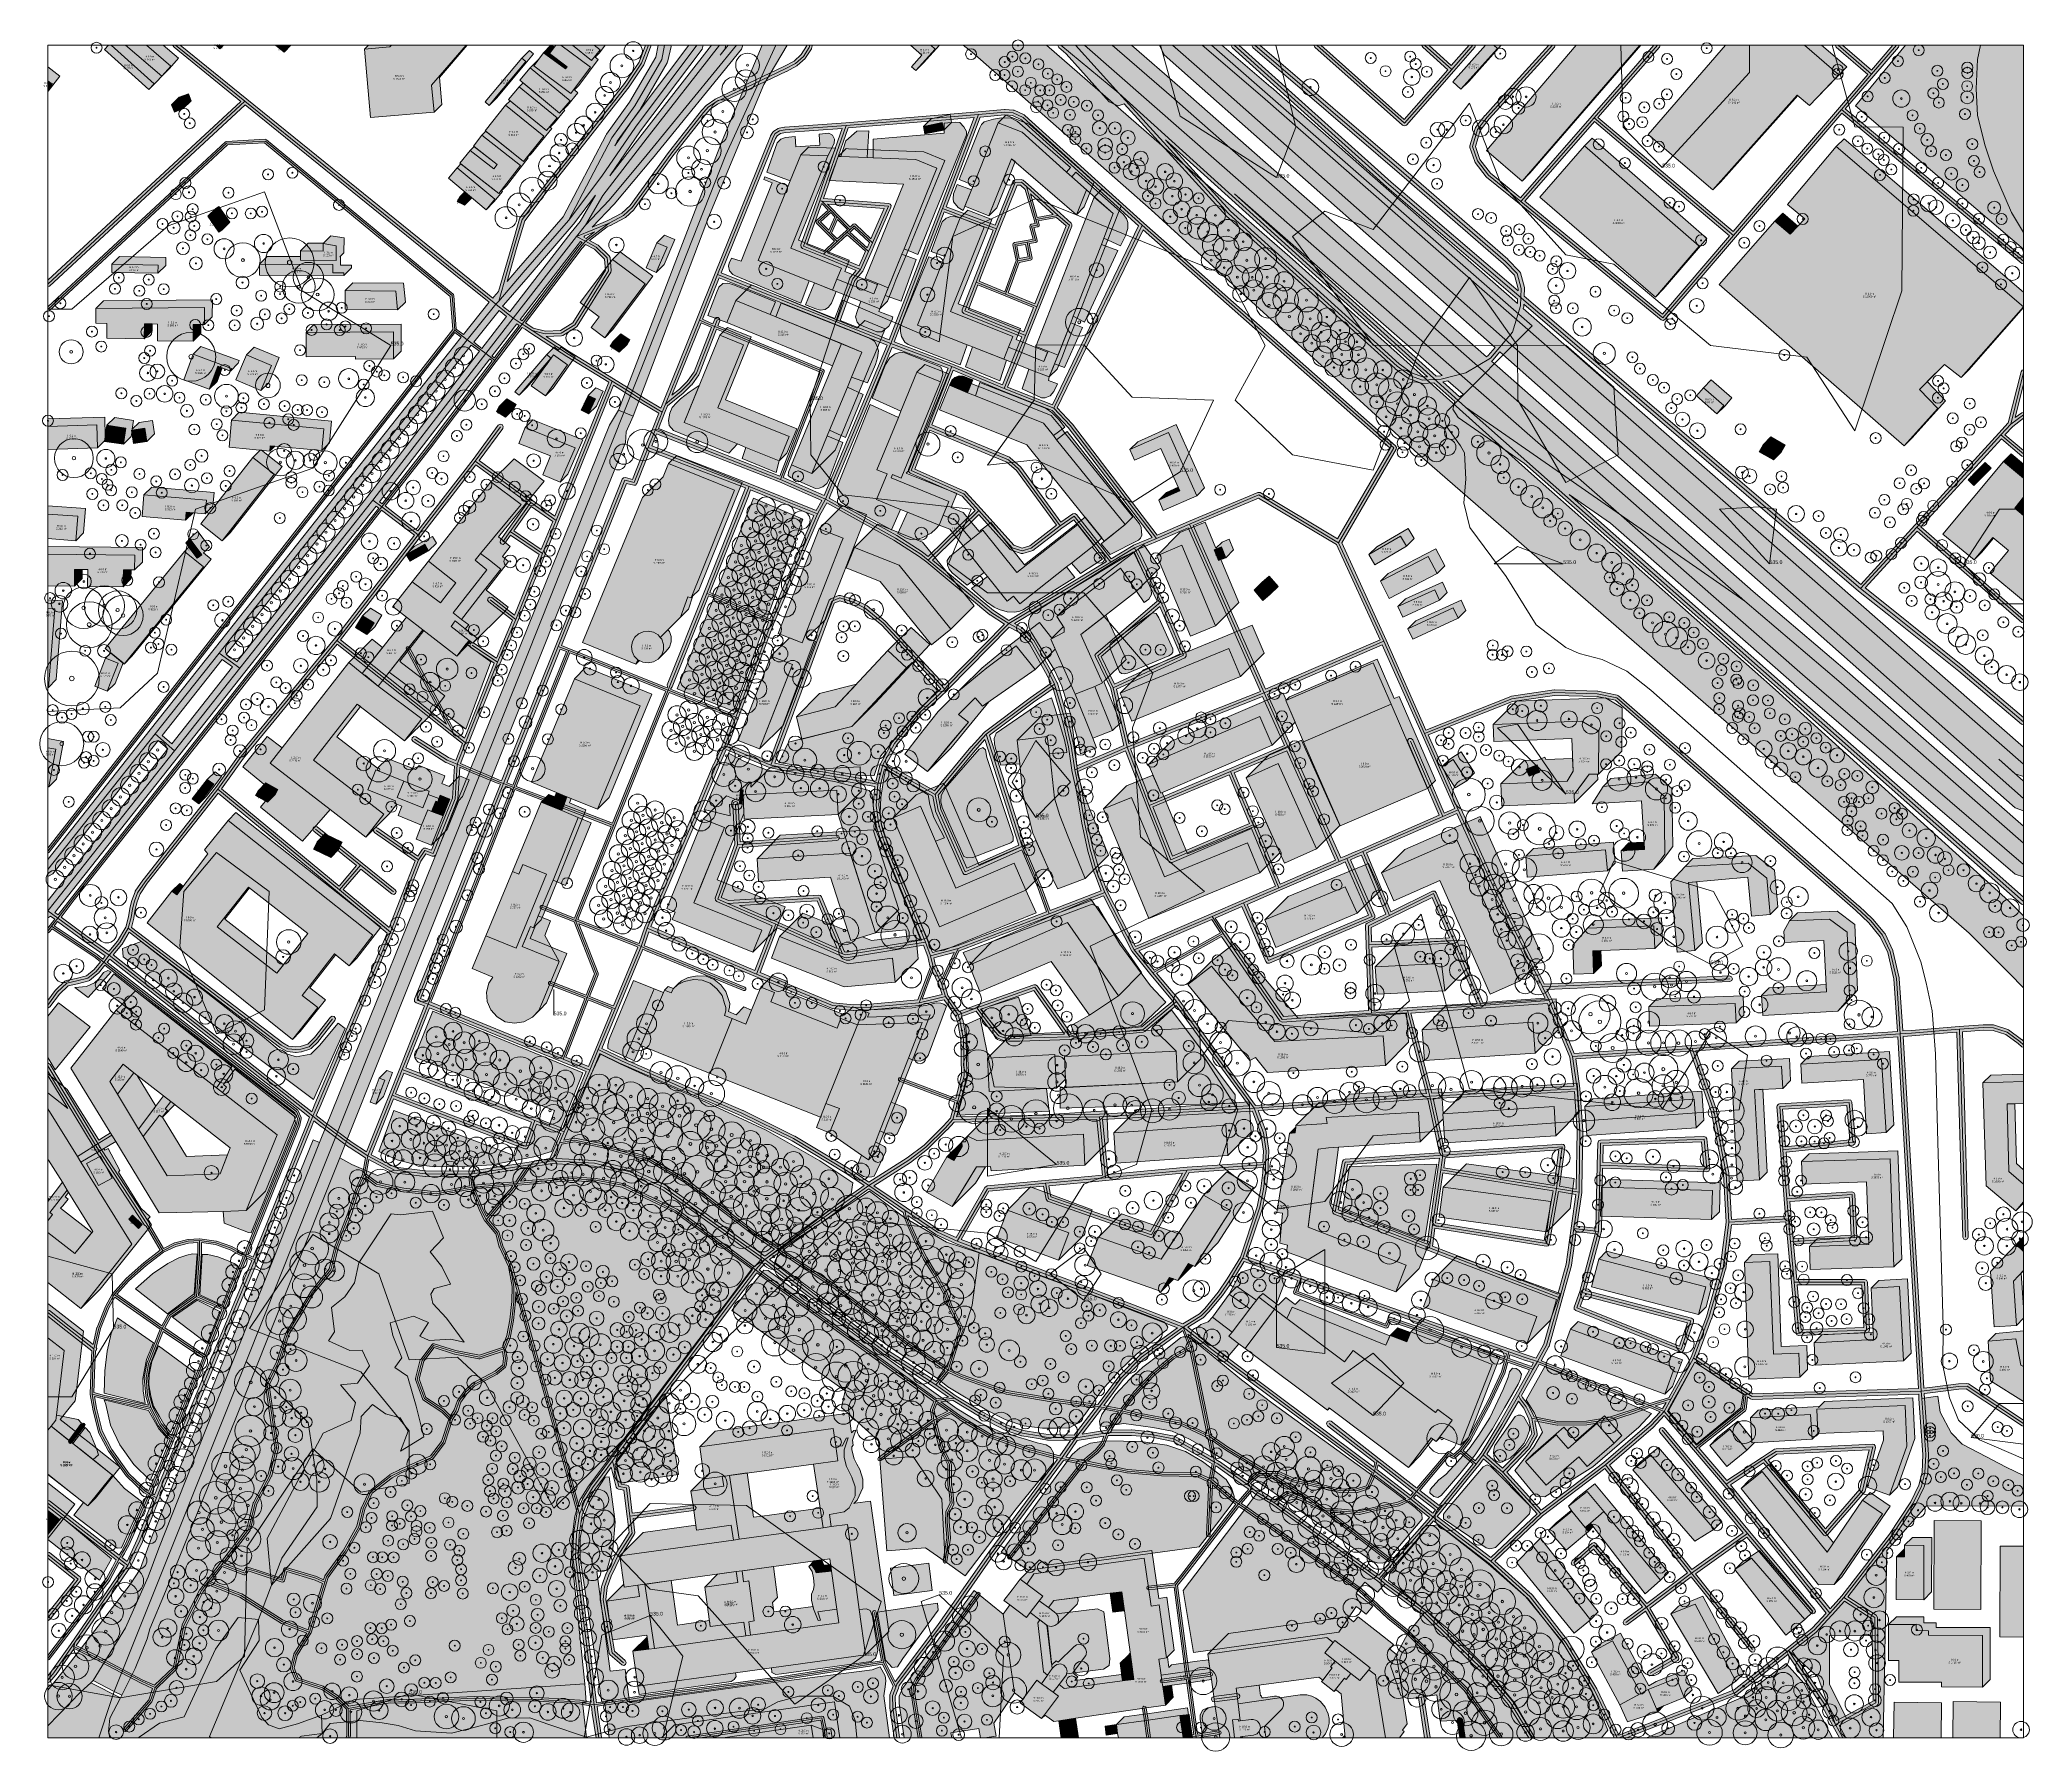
# Model space of a CAD drawing. Header units: metres. Extents: x -4 to 1086, y -7 to 929.
import ezdxf

# ---------------------------------------------------------------- set-up
doc = ezdxf.new("R2010")
doc.units = ezdxf.units.M
doc.header["$MEASUREMENT"] = 0
for name, color, linetype, lineweight, true_color in [('TPX_BUILDING_AREAS_TEXT', 7, 'CONTINUOUS', 0, 0x000000), ('TPX_BUILDING_HEIGHTS_TEXT', 7, 'CONTINUOUS', 0, 0x000000), ('TPX_BUILDINGS', 7, 'CONTINUOUS', 0, 0x000000), ('TPX_BUILDINGS_HATCH', 7, 'CONTINUOUS', 0, 0xf0f0f0), ('TPX_BUILDINGS_SHADOWS_HATCH', 7, 'CONTINUOUS', 0, 0x000000), ('TPX_BUILDINGS_SHADOWS_OUTLINES', 7, 'CONTINUOUS', 0, 0x000000), ('TPX_CONTOUR_LINES_5M', 7, 'CONTINUOUS', 0, 0x969696), ('TPX_CONTOUR_LINES_5M_TEXT', 7, 'CONTINUOUS', 0, 0x000000), ('TPX_FRAME_PROJECT', 7, 'CONTINUOUS', 0, 0x000000), ('TPX_ROADS_AXES', 7, 'CONTINUOUS', 0, 0x323232), ('TPX_ROADS_CONTOURS', 7, 'CONTINUOUS', 0, 0x646464), ('TPX_ROADS_HATCH', 7, 'CONTINUOUS', 0, 0xc8c8c8), ('TPX_VEGETATION_GREEN_SPACES', 7, 'CONTINUOUS', 0, 0x58ba48), ('TPX_VEGETATION_GREEN_SPACES_HATCH', 7, 'CONTINUOUS', 0, 0x58ba48), ('TPX_VEGETATION_TREES_INDIVIDUAL', 7, 'CONTINUOUS', 0, 0x136734), ('TPX_WATERWAYS', 7, 'CONTINUOUS', 0, 0x7aafdf), ('TPX_WATERWAYS_HATCH', 7, 'CONTINUOUS', 0, 0x7aafdf)]:
    doc.layers.add(name, color=color, linetype=linetype, lineweight=lineweight, true_color=true_color)
doc.styles.add('TPX_TEXTE', font='arial.ttf')

# ---------------------------------------------------------------- blocks, each defined once
blk = doc.blocks.new('TREETR004_CR047')
at = {"layer": 'TPX_VEGETATION_TREES_INDIVIDUAL'}
for radius in [4.72, 0.417]:
    blk.add_circle((0, 0, 0), radius, dxfattribs=at)
blk = doc.blocks.new('TREETR006_CR055')
at = {"layer": 'TPX_VEGETATION_TREES_INDIVIDUAL'}
for radius in [5.46, 0.583]:
    blk.add_circle((0, 0, 0), radius, dxfattribs=at)
blk = doc.blocks.new('TREETR005_CR064')
at = {"layer": 'TPX_VEGETATION_TREES_INDIVIDUAL'}
for radius in [6.41, 0.542]:
    blk.add_circle((0, 0, 0), radius, dxfattribs=at)
blk = doc.blocks.new('TREETR013_CR150')
at = {"layer": 'TPX_VEGETATION_TREES_INDIVIDUAL'}
for radius in [15, 1.25]:
    blk.add_circle((0, 0, 0), radius, dxfattribs=at)
blk = doc.blocks.new('TREETR003_CR035')
at = {"layer": 'TPX_VEGETATION_TREES_INDIVIDUAL'}
for radius in [3.5, 0.292]:
    blk.add_circle((0, 0, 0), radius, dxfattribs=at)
blk = doc.blocks.new('TREETR010_CR115')
at = {"layer": 'TPX_VEGETATION_TREES_INDIVIDUAL'}
for radius in [11.5, 0.958]:
    blk.add_circle((0, 0, 0), radius, dxfattribs=at)
blk = doc.blocks.new('TREETR008_CR073')
at = {"layer": 'TPX_VEGETATION_TREES_INDIVIDUAL'}
for radius in [7.26, 0.75]:
    blk.add_circle((0, 0, 0), radius, dxfattribs=at)
blk = doc.blocks.new('TREETR007_CR075')
at = {"layer": 'TPX_VEGETATION_TREES_INDIVIDUAL'}
for radius in [7.5, 0.708]:
    blk.add_circle((0, 0, 0), radius, dxfattribs=at)
blk = doc.blocks.new('TREETR008_CR090')
at = {"layer": 'TPX_VEGETATION_TREES_INDIVIDUAL'}
for radius in [9, 0.75]:
    blk.add_circle((0, 0, 0), radius, dxfattribs=at)
blk = doc.blocks.new('TREETR006_CR060')
at = {"layer": 'TPX_VEGETATION_TREES_INDIVIDUAL'}
for radius in [6, 0.625]:
    blk.add_circle((0, 0, 0), radius, dxfattribs=at)
blk = doc.blocks.new('TREETR006_CR058')
at = {"layer": 'TPX_VEGETATION_TREES_INDIVIDUAL'}
for radius in [5.83, 0.583]:
    blk.add_circle((0, 0, 0), radius, dxfattribs=at)
blk = doc.blocks.new('TREETR006_CR048')
at = {"layer": 'TPX_VEGETATION_TREES_INDIVIDUAL'}
for radius in [4.76, 0.583]:
    blk.add_circle((0, 0, 0), radius, dxfattribs=at)
blk = doc.blocks.new('TREETR005_CR054')
at = {"layer": 'TPX_VEGETATION_TREES_INDIVIDUAL'}
for radius in [5.44, 0.458]:
    blk.add_circle((0, 0, 0), radius, dxfattribs=at)
blk = doc.blocks.new('TREETR003_CR030')
at = {"layer": 'TPX_VEGETATION_TREES_INDIVIDUAL'}
for radius in [3, 0.25]:
    blk.add_circle((0, 0, 0), radius, dxfattribs=at)
blk = doc.blocks.new('TREETR005_CR039')
at = {"layer": 'TPX_VEGETATION_TREES_INDIVIDUAL'}
for radius in [3.94, 0.542]:
    blk.add_circle((0, 0, 0), radius, dxfattribs=at)
blk = doc.blocks.new('TREETR010_CR104')
at = {"layer": 'TPX_VEGETATION_TREES_INDIVIDUAL'}
for radius in [10.4, 1]:
    blk.add_circle((0, 0, 0), radius, dxfattribs=at)
blk = doc.blocks.new('TREETR009_CR088')
at = {"layer": 'TPX_VEGETATION_TREES_INDIVIDUAL'}
for radius in [8.79, 0.875]:
    blk.add_circle((0, 0, 0), radius, dxfattribs=at)
blk = doc.blocks.new('TREETR006_CR074')
at = {"layer": 'TPX_VEGETATION_TREES_INDIVIDUAL'}
for radius in [7.35, 0.625]:
    blk.add_circle((0, 0, 0), radius, dxfattribs=at)
blk = doc.blocks.new('TREETR005_CR055')
at = {"layer": 'TPX_VEGETATION_TREES_INDIVIDUAL'}
for radius in [5.51, 0.5]:
    blk.add_circle((0, 0, 0), radius, dxfattribs=at)
blk = doc.blocks.new('TREETR006_CR075')
at = {"layer": 'TPX_VEGETATION_TREES_INDIVIDUAL'}
for radius in [7.5, 0.625]:
    blk.add_circle((0, 0, 0), radius, dxfattribs=at)
blk = doc.blocks.new('TREETR006_CR072')
at = {"layer": 'TPX_VEGETATION_TREES_INDIVIDUAL'}
for radius in [7.24, 0.625]:
    blk.add_circle((0, 0, 0), radius, dxfattribs=at)
blk = doc.blocks.new('TREETR006_CR073')
at = {"layer": 'TPX_VEGETATION_TREES_INDIVIDUAL'}
for radius in [7.28, 0.625]:
    blk.add_circle((0, 0, 0), radius, dxfattribs=at)
blk = doc.blocks.new('TREETR007_CR080')
at = {"layer": 'TPX_VEGETATION_TREES_INDIVIDUAL'}
for radius in [8.03, 0.708]:
    blk.add_circle((0, 0, 0), radius, dxfattribs=at)
blk = doc.blocks.new('TREETR005_CR038')
at = {"layer": 'TPX_VEGETATION_TREES_INDIVIDUAL'}
for radius in [3.84, 0.5]:
    blk.add_circle((0, 0, 0), radius, dxfattribs=at)
blk = doc.blocks.new('TREETR004_CR044')
at = {"layer": 'TPX_VEGETATION_TREES_INDIVIDUAL'}
for radius in [4.44, 0.417]:
    blk.add_circle((0, 0, 0), radius, dxfattribs=at)
blk = doc.blocks.new('TREETR010_CR125')
at = {"layer": 'TPX_VEGETATION_TREES_INDIVIDUAL'}
for radius in [12.5, 1.04]:
    blk.add_circle((0, 0, 0), radius, dxfattribs=at)
blk = doc.blocks.new('TREETR009_CR071')
at = {"layer": 'TPX_VEGETATION_TREES_INDIVIDUAL'}
for radius in [7.12, 0.875]:
    blk.add_circle((0, 0, 0), radius, dxfattribs=at)
blk = doc.blocks.new('TREETR007_CR063')
at = {"layer": 'TPX_VEGETATION_TREES_INDIVIDUAL'}
for radius in [6.3, 0.708]:
    blk.add_circle((0, 0, 0), radius, dxfattribs=at)
blk = doc.blocks.new('TREETR009_CR077')
at = {"layer": 'TPX_VEGETATION_TREES_INDIVIDUAL'}
for radius in [7.68, 0.914]:
    blk.add_circle((0, 0, 0), radius, dxfattribs=at)
blk = doc.blocks.new('TREETR007_CR068')
at = {"layer": 'TPX_VEGETATION_TREES_INDIVIDUAL'}
for radius in [6.79, 0.708]:
    blk.add_circle((0, 0, 0), radius, dxfattribs=at)
blk = doc.blocks.new('TREETR004_CR043')
at = {"layer": 'TPX_VEGETATION_TREES_INDIVIDUAL'}
for radius in [4.3, 0.375]:
    blk.add_circle((0, 0, 0), radius, dxfattribs=at)
blk = doc.blocks.new('TREETR004_CR046')
at = {"layer": 'TPX_VEGETATION_TREES_INDIVIDUAL'}
for radius in [4.59, 0.417]:
    blk.add_circle((0, 0, 0), radius, dxfattribs=at)
blk = doc.blocks.new('TREETR005_CR061')
at = {"layer": 'TPX_VEGETATION_TREES_INDIVIDUAL'}
for radius in [6.05, 0.542]:
    blk.add_circle((0, 0, 0), radius, dxfattribs=at)
blk = doc.blocks.new('TREETR004_CR030')
at = {"layer": 'TPX_VEGETATION_TREES_INDIVIDUAL'}
for radius in [3, 0.375]:
    blk.add_circle((0, 0, 0), radius, dxfattribs=at)
blk = doc.blocks.new('TREETR009_CR082')
at = {"layer": 'TPX_VEGETATION_TREES_INDIVIDUAL'}
for radius in [8.19, 0.875]:
    blk.add_circle((0, 0, 0), radius, dxfattribs=at)
blk = doc.blocks.new('TREETR005_CR057')
at = {"layer": 'TPX_VEGETATION_TREES_INDIVIDUAL'}
for radius in [5.65, 0.542]:
    blk.add_circle((0, 0, 0), radius, dxfattribs=at)
blk = doc.blocks.new('TREETR005_CR032')
at = {"layer": 'TPX_VEGETATION_TREES_INDIVIDUAL'}
for radius in [3.18, 0.458]:
    blk.add_circle((0, 0, 0), radius, dxfattribs=at)
blk = doc.blocks.new('TREETR008_CR067')
at = {"layer": 'TPX_VEGETATION_TREES_INDIVIDUAL'}
for radius in [6.74, 0.75]:
    blk.add_circle((0, 0, 0), radius, dxfattribs=at)
blk = doc.blocks.new('TREETR011_CR068')
at = {"layer": 'TPX_VEGETATION_TREES_INDIVIDUAL'}
for radius in [6.75, 1.12]:
    blk.add_circle((0, 0, 0), radius, dxfattribs=at)
blk = doc.blocks.new('TREETR008_CR087')
at = {"layer": 'TPX_VEGETATION_TREES_INDIVIDUAL'}
for radius in [8.72, 0.792]:
    blk.add_circle((0, 0, 0), radius, dxfattribs=at)
blk = doc.blocks.new('TREETR006_CR070')
at = {"layer": 'TPX_VEGETATION_TREES_INDIVIDUAL'}
for radius in [7, 0.583]:
    blk.add_circle((0, 0, 0), radius, dxfattribs=at)
blk = doc.blocks.new('TREETR007_CR055')
at = {"layer": 'TPX_VEGETATION_TREES_INDIVIDUAL'}
for radius in [5.54, 0.667]:
    blk.add_circle((0, 0, 0), radius, dxfattribs=at)
blk = doc.blocks.new('TREETR006_CR067')
at = {"layer": 'TPX_VEGETATION_TREES_INDIVIDUAL'}
for radius in [6.72, 0.625]:
    blk.add_circle((0, 0, 0), radius, dxfattribs=at)
blk = doc.blocks.new('TREETR007_CR069')
at = {"layer": 'TPX_VEGETATION_TREES_INDIVIDUAL'}
for radius in [6.92, 0.708]:
    blk.add_circle((0, 0, 0), radius, dxfattribs=at)
blk = doc.blocks.new('TREETR006_CR069')
at = {"layer": 'TPX_VEGETATION_TREES_INDIVIDUAL'}
for radius in [6.91, 0.625]:
    blk.add_circle((0, 0, 0), radius, dxfattribs=at)
blk = doc.blocks.new('TREETR006_CR044')
at = {"layer": 'TPX_VEGETATION_TREES_INDIVIDUAL'}
for radius in [4.36, 0.583]:
    blk.add_circle((0, 0, 0), radius, dxfattribs=at)
blk = doc.blocks.new('TREETR003_CR033')
at = {"layer": 'TPX_VEGETATION_TREES_INDIVIDUAL'}
for radius in [3.32, 0.292]:
    blk.add_circle((0, 0, 0), radius, dxfattribs=at)
blk = doc.blocks.new('TREETR007_CR070')
at = {"layer": 'TPX_VEGETATION_TREES_INDIVIDUAL'}
for radius in [7.03, 0.708]:
    blk.add_circle((0, 0, 0), radius, dxfattribs=at)
blk = doc.blocks.new('TREETR008_CR060')
at = {"layer": 'TPX_VEGETATION_TREES_INDIVIDUAL'}
for radius in [5.98, 0.75]:
    blk.add_circle((0, 0, 0), radius, dxfattribs=at)
blk = doc.blocks.new('TREETR006_CR043')
at = {"layer": 'TPX_VEGETATION_TREES_INDIVIDUAL'}
for radius in [4.29, 0.625]:
    blk.add_circle((0, 0, 0), radius, dxfattribs=at)
blk = doc.blocks.new('TREETR005_CR040')
at = {"layer": 'TPX_VEGETATION_TREES_INDIVIDUAL'}
for radius in [4.02, 0.458]:
    blk.add_circle((0, 0, 0), radius, dxfattribs=at)
blk = doc.blocks.new('TREETR007_CR085')
at = {"layer": 'TPX_VEGETATION_TREES_INDIVIDUAL'}
for radius in [8.5, 0.708]:
    blk.add_circle((0, 0, 0), radius, dxfattribs=at)
blk = doc.blocks.new('TREETR005_CR031')
at = {"layer": 'TPX_VEGETATION_TREES_INDIVIDUAL'}
for radius in [3.06, 0.542]:
    blk.add_circle((0, 0, 0), radius, dxfattribs=at)
blk = doc.blocks.new('TREETR006_CR049')
at = {"layer": 'TPX_VEGETATION_TREES_INDIVIDUAL'}
for radius in [4.87, 0.625]:
    blk.add_circle((0, 0, 0), radius, dxfattribs=at)
blk = doc.blocks.new('TREETR006_CR065')
at = {"layer": 'TPX_VEGETATION_TREES_INDIVIDUAL'}
for radius in [6.45, 0.625]:
    blk.add_circle((0, 0, 0), radius, dxfattribs=at)
blk = doc.blocks.new('TREETR006_CR064')
at = {"layer": 'TPX_VEGETATION_TREES_INDIVIDUAL'}
for radius in [6.36, 0.583]:
    blk.add_circle((0, 0, 0), radius, dxfattribs=at)
blk = doc.blocks.new('TREETR005_CR062')
at = {"layer": 'TPX_VEGETATION_TREES_INDIVIDUAL'}
for radius in [6.24, 0.542]:
    blk.add_circle((0, 0, 0), radius, dxfattribs=at)
blk = doc.blocks.new('TREETR008_CR072')
at = {"layer": 'TPX_VEGETATION_TREES_INDIVIDUAL'}
for radius in [7.2, 0.75]:
    blk.add_circle((0, 0, 0), radius, dxfattribs=at)
blk = doc.blocks.new('TREETR007_CR057')
at = {"layer": 'TPX_VEGETATION_TREES_INDIVIDUAL'}
for radius in [5.74, 0.667]:
    blk.add_circle((0, 0, 0), radius, dxfattribs=at)
blk = doc.blocks.new('TREETR004_CR036')
at = {"layer": 'TPX_VEGETATION_TREES_INDIVIDUAL'}
for radius in [3.6, 0.375]:
    blk.add_circle((0, 0, 0), radius, dxfattribs=at)
blk = doc.blocks.new('TREETR008_CR075')
at = {"layer": 'TPX_VEGETATION_TREES_INDIVIDUAL'}
for radius in [7.48, 0.75]:
    blk.add_circle((0, 0, 0), radius, dxfattribs=at)
blk = doc.blocks.new('TREETR007_CR071')
at = {"layer": 'TPX_VEGETATION_TREES_INDIVIDUAL'}
for radius in [7.09, 0.708]:
    blk.add_circle((0, 0, 0), radius, dxfattribs=at)
blk = doc.blocks.new('TREETR003_CR031')
at = {"layer": 'TPX_VEGETATION_TREES_INDIVIDUAL'}
for radius in [3.13, 0.292]:
    blk.add_circle((0, 0, 0), radius, dxfattribs=at)
blk = doc.blocks.new('TREETR006_CR034')
at = {"layer": 'TPX_VEGETATION_TREES_INDIVIDUAL'}
for radius in [3.39, 0.583]:
    blk.add_circle((0, 0, 0), radius, dxfattribs=at)
blk = doc.blocks.new('TREETR007_CR076')
at = {"layer": 'TPX_VEGETATION_TREES_INDIVIDUAL'}
for radius in [7.59, 0.667]:
    blk.add_circle((0, 0, 0), radius, dxfattribs=at)
blk = doc.blocks.new('TREETR005_CR045')
at = {"layer": 'TPX_VEGETATION_TREES_INDIVIDUAL'}
for radius in [4.5, 0.5]:
    blk.add_circle((0, 0, 0), radius, dxfattribs=at)
blk = doc.blocks.new('TREETR007_CR064')
at = {"layer": 'TPX_VEGETATION_TREES_INDIVIDUAL'}
for radius in [6.37, 0.708]:
    blk.add_circle((0, 0, 0), radius, dxfattribs=at)
blk = doc.blocks.new('TREETR006_CR040')
at = {"layer": 'TPX_VEGETATION_TREES_INDIVIDUAL'}
for radius in [4.03, 0.583]:
    blk.add_circle((0, 0, 0), radius, dxfattribs=at)
blk = doc.blocks.new('TREETR004_CR039')
at = {"layer": 'TPX_VEGETATION_TREES_INDIVIDUAL'}
for radius in [3.87, 0.417]:
    blk.add_circle((0, 0, 0), radius, dxfattribs=at)
blk = doc.blocks.new('TREETR008_CR080')
at = {"layer": 'TPX_VEGETATION_TREES_INDIVIDUAL'}
for radius in [7.95, 0.833]:
    blk.add_circle((0, 0, 0), radius, dxfattribs=at)
blk = doc.blocks.new('TREETR005_CR059')
at = {"layer": 'TPX_VEGETATION_TREES_INDIVIDUAL'}
for radius in [5.89, 0.542]:
    blk.add_circle((0, 0, 0), radius, dxfattribs=at)
blk = doc.blocks.new('TREETR003_CR038')
at = {"layer": 'TPX_VEGETATION_TREES_INDIVIDUAL'}
for radius in [3.79, 0.333]:
    blk.add_circle((0, 0, 0), radius, dxfattribs=at)
blk = doc.blocks.new('TREETR005_CR063')
at = {"layer": 'TPX_VEGETATION_TREES_INDIVIDUAL'}
for radius in [6.28, 0.542]:
    blk.add_circle((0, 0, 0), radius, dxfattribs=at)
blk = doc.blocks.new('TREETR007_CR056')
at = {"layer": 'TPX_VEGETATION_TREES_INDIVIDUAL'}
for radius in [5.55, 0.708]:
    blk.add_circle((0, 0, 0), radius, dxfattribs=at)
blk = doc.blocks.new('TREETR008_CR052')
at = {"layer": 'TPX_VEGETATION_TREES_INDIVIDUAL'}
for radius in [5.15, 0.75]:
    blk.add_circle((0, 0, 0), radius, dxfattribs=at)
blk = doc.blocks.new('TREETR007_CR078')
at = {"layer": 'TPX_VEGETATION_TREES_INDIVIDUAL'}
for radius in [7.8, 0.667]:
    blk.add_circle((0, 0, 0), radius, dxfattribs=at)
blk = doc.blocks.new('TREETR006_CR035')
at = {"layer": 'TPX_VEGETATION_TREES_INDIVIDUAL'}
for radius in [3.45, 0.625]:
    blk.add_circle((0, 0, 0), radius, dxfattribs=at)
blk = doc.blocks.new('TREETR010_CR113')
at = {"layer": 'TPX_VEGETATION_TREES_INDIVIDUAL'}
for radius in [11.3, 0.958]:
    blk.add_circle((0, 0, 0), radius, dxfattribs=at)
blk = doc.blocks.new('TREETR008_CR095')
at = {"layer": 'TPX_VEGETATION_TREES_INDIVIDUAL'}
for radius in [9.5, 0.792]:
    blk.add_circle((0, 0, 0), radius, dxfattribs=at)
blk = doc.blocks.new('TREETR005_CR047')
at = {"layer": 'TPX_VEGETATION_TREES_INDIVIDUAL'}
for radius in [4.71, 0.458]:
    blk.add_circle((0, 0, 0), radius, dxfattribs=at)
blk = doc.blocks.new('TREETR004_CR037')
at = {"layer": 'TPX_VEGETATION_TREES_INDIVIDUAL'}
for radius in [3.71, 0.375]:
    blk.add_circle((0, 0, 0), radius, dxfattribs=at)
blk = doc.blocks.new('TREETR007_CR062')
at = {"layer": 'TPX_VEGETATION_TREES_INDIVIDUAL'}
for radius in [6.23, 0.667]:
    blk.add_circle((0, 0, 0), radius, dxfattribs=at)
blk = doc.blocks.new('TREETR005_CR033')
at = {"layer": 'TPX_VEGETATION_TREES_INDIVIDUAL'}
for radius in [3.33, 0.542]:
    blk.add_circle((0, 0, 0), radius, dxfattribs=at)
blk = doc.blocks.new('TREETR006_CR050')
at = {"layer": 'TPX_VEGETATION_TREES_INDIVIDUAL'}
for radius in [5, 0.625]:
    blk.add_circle((0, 0, 0), radius, dxfattribs=at)
blk = doc.blocks.new('TREETR008_CR076')
at = {"layer": 'TPX_VEGETATION_TREES_INDIVIDUAL'}
for radius in [7.59, 0.792]:
    blk.add_circle((0, 0, 0), radius, dxfattribs=at)
blk = doc.blocks.new('TREETR004_CR035')
at = {"layer": 'TPX_VEGETATION_TREES_INDIVIDUAL'}
for radius in [3.47, 0.375]:
    blk.add_circle((0, 0, 0), radius, dxfattribs=at)
blk = doc.blocks.new('TREETR007_CR073')
at = {"layer": 'TPX_VEGETATION_TREES_INDIVIDUAL'}
for radius in [7.25, 0.708]:
    blk.add_circle((0, 0, 0), radius, dxfattribs=at)
blk = doc.blocks.new('TREETR010_CR082')
at = {"layer": 'TPX_VEGETATION_TREES_INDIVIDUAL'}
for radius in [8.21, 0.978]:
    blk.add_circle((0, 0, 0), radius, dxfattribs=at)
blk = doc.blocks.new('TREETR007_CR082')
at = {"layer": 'TPX_VEGETATION_TREES_INDIVIDUAL'}
for radius in [8.24, 0.708]:
    blk.add_circle((0, 0, 0), radius, dxfattribs=at)
blk = doc.blocks.new('TREETR005_CR043')
at = {"layer": 'TPX_VEGETATION_TREES_INDIVIDUAL'}
for radius in [4.25, 0.542]:
    blk.add_circle((0, 0, 0), radius, dxfattribs=at)
blk = doc.blocks.new('TREETR003_CR040')
at = {"layer": 'TPX_VEGETATION_TREES_INDIVIDUAL'}
for radius in [4, 0.333]:
    blk.add_circle((0, 0, 0), radius, dxfattribs=at)
blk = doc.blocks.new('TREETR007_CR054')
at = {"layer": 'TPX_VEGETATION_TREES_INDIVIDUAL'}
for radius in [5.44, 0.667]:
    blk.add_circle((0, 0, 0), radius, dxfattribs=at)
blk = doc.blocks.new('TREETR004_CR050')
at = {"layer": 'TPX_VEGETATION_TREES_INDIVIDUAL'}
for radius in [5, 0.417]:
    blk.add_circle((0, 0, 0), radius, dxfattribs=at)
blk = doc.blocks.new('TREETR003_CR037')
at = {"layer": 'TPX_VEGETATION_TREES_INDIVIDUAL'}
for radius in [3.66, 0.333]:
    blk.add_circle((0, 0, 0), radius, dxfattribs=at)
blk = doc.blocks.new('TREETR007_CR083')
at = {"layer": 'TPX_VEGETATION_TREES_INDIVIDUAL'}
for radius in [8.28, 0.708]:
    blk.add_circle((0, 0, 0), radius, dxfattribs=at)
blk = doc.blocks.new('TREETR006_CR066')
at = {"layer": 'TPX_VEGETATION_TREES_INDIVIDUAL'}
for radius in [6.56, 0.625]:
    blk.add_circle((0, 0, 0), radius, dxfattribs=at)
blk = doc.blocks.new('TREETR003_CR034')
at = {"layer": 'TPX_VEGETATION_TREES_INDIVIDUAL'}
for radius in [3.43, 0.333]:
    blk.add_circle((0, 0, 0), radius, dxfattribs=at)
blk = doc.blocks.new('TREETR005_CR053')
at = {"layer": 'TPX_VEGETATION_TREES_INDIVIDUAL'}
for radius in [5.3, 0.542]:
    blk.add_circle((0, 0, 0), radius, dxfattribs=at)
blk = doc.blocks.new('TREETR005_CR051')
at = {"layer": 'TPX_VEGETATION_TREES_INDIVIDUAL'}
for radius in [5.05, 0.542]:
    blk.add_circle((0, 0, 0), radius, dxfattribs=at)
blk = doc.blocks.new('TREETR007_CR077')
at = {"layer": 'TPX_VEGETATION_TREES_INDIVIDUAL'}
for radius in [7.72, 0.708]:
    blk.add_circle((0, 0, 0), radius, dxfattribs=at)
blk = doc.blocks.new('TREETR005_CR030')
at = {"layer": 'TPX_VEGETATION_TREES_INDIVIDUAL'}
for radius in [3, 0.458]:
    blk.add_circle((0, 0, 0), radius, dxfattribs=at)
blk = doc.blocks.new('TREETR007_CR061')
at = {"layer": 'TPX_VEGETATION_TREES_INDIVIDUAL'}
for radius in [6.09, 0.725]:
    blk.add_circle((0, 0, 0), radius, dxfattribs=at)
blk = doc.blocks.new('TREETR008_CR079')
at = {"layer": 'TPX_VEGETATION_TREES_INDIVIDUAL'}
for radius in [7.92, 0.75]:
    blk.add_circle((0, 0, 0), radius, dxfattribs=at)
blk = doc.blocks.new('TREETR004_CR042')
at = {"layer": 'TPX_VEGETATION_TREES_INDIVIDUAL'}
for radius in [4.19, 0.417]:
    blk.add_circle((0, 0, 0), radius, dxfattribs=at)
blk = doc.blocks.new('TREETR004_CR038')
at = {"layer": 'TPX_VEGETATION_TREES_INDIVIDUAL'}
for radius in [3.75, 0.417]:
    blk.add_circle((0, 0, 0), radius, dxfattribs=at)
blk = doc.blocks.new('TREETR005_CR044')
at = {"layer": 'TPX_VEGETATION_TREES_INDIVIDUAL'}
for radius in [4.36, 0.458]:
    blk.add_circle((0, 0, 0), radius, dxfattribs=at)
blk = doc.blocks.new('TREETR006_CR071')
at = {"layer": 'TPX_VEGETATION_TREES_INDIVIDUAL'}
for radius in [7.08, 0.625]:
    blk.add_circle((0, 0, 0), radius, dxfattribs=at)
blk = doc.blocks.new('TREETR005_CR041')
at = {"layer": 'TPX_VEGETATION_TREES_INDIVIDUAL'}
for radius in [4.14, 0.5]:
    blk.add_circle((0, 0, 0), radius, dxfattribs=at)
blk = doc.blocks.new('TREETR004_CR031')
at = {"layer": 'TPX_VEGETATION_TREES_INDIVIDUAL'}
for radius in [3.09, 0.417]:
    blk.add_circle((0, 0, 0), radius, dxfattribs=at)
blk = doc.blocks.new('TREETR003_CR039')
at = {"layer": 'TPX_VEGETATION_TREES_INDIVIDUAL'}
for radius in [3.89, 0.333]:
    blk.add_circle((0, 0, 0), radius, dxfattribs=at)
blk = doc.blocks.new('TREETR005_CR046')
at = {"layer": 'TPX_VEGETATION_TREES_INDIVIDUAL'}
for radius in [4.64, 0.542]:
    blk.add_circle((0, 0, 0), radius, dxfattribs=at)
blk = doc.blocks.new('TREETR004_CR040')
at = {"layer": 'TPX_VEGETATION_TREES_INDIVIDUAL'}
for radius in [4, 0.375]:
    blk.add_circle((0, 0, 0), radius, dxfattribs=at)
blk = doc.blocks.new('TREETR004_CR049')
at = {"layer": 'TPX_VEGETATION_TREES_INDIVIDUAL'}
for radius in [4.89, 0.417]:
    blk.add_circle((0, 0, 0), radius, dxfattribs=at)
blk = doc.blocks.new('TREETR005_CR050')
at = {"layer": 'TPX_VEGETATION_TREES_INDIVIDUAL'}
for radius in [4.97, 0.5]:
    blk.add_circle((0, 0, 0), radius, dxfattribs=at)
blk = doc.blocks.new('TREETR006_CR063')
at = {"layer": 'TPX_VEGETATION_TREES_INDIVIDUAL'}
for radius in [6.27, 0.625]:
    blk.add_circle((0, 0, 0), radius, dxfattribs=at)
blk = doc.blocks.new('TREETR009_CR105')
at = {"layer": 'TPX_VEGETATION_TREES_INDIVIDUAL'}
for radius in [10.5, 0.875]:
    blk.add_circle((0, 0, 0), radius, dxfattribs=at)
blk = doc.blocks.new('TREETR003_CR032')
at = {"layer": 'TPX_VEGETATION_TREES_INDIVIDUAL'}
for radius in [3.23, 0.292]:
    blk.add_circle((0, 0, 0), radius, dxfattribs=at)
blk = doc.blocks.new('TREETR009_CR072')
at = {"layer": 'TPX_VEGETATION_TREES_INDIVIDUAL'}
for radius in [7.15, 0.851]:
    blk.add_circle((0, 0, 0), radius, dxfattribs=at)
blk = doc.blocks.new('TREETR005_CR052')
at = {"layer": 'TPX_VEGETATION_TREES_INDIVIDUAL'}
for radius in [5.24, 0.458]:
    blk.add_circle((0, 0, 0), radius, dxfattribs=at)
blk = doc.blocks.new('TREETR006_CR052')
at = {"layer": 'TPX_VEGETATION_TREES_INDIVIDUAL'}
for radius in [5.22, 0.625]:
    blk.add_circle((0, 0, 0), radius, dxfattribs=at)
blk = doc.blocks.new('TREETR010_CR120')
at = {"layer": 'TPX_VEGETATION_TREES_INDIVIDUAL'}
for radius in [12, 1]:
    blk.add_circle((0, 0, 0), radius, dxfattribs=at)
blk = doc.blocks.new('TREETR009_CR110')
at = {"layer": 'TPX_VEGETATION_TREES_INDIVIDUAL'}
for radius in [11, 0.917]:
    blk.add_circle((0, 0, 0), radius, dxfattribs=at)
blk = doc.blocks.new('TREETR010_CR107')
at = {"layer": 'TPX_VEGETATION_TREES_INDIVIDUAL'}
for radius in [10.7, 0.958]:
    blk.add_circle((0, 0, 0), radius, dxfattribs=at)
blk = doc.blocks.new('TREETR009_CR106')
at = {"layer": 'TPX_VEGETATION_TREES_INDIVIDUAL'}
for radius in [10.6, 0.917]:
    blk.add_circle((0, 0, 0), radius, dxfattribs=at)
blk = doc.blocks.new('TREETR005_CR048')
at = {"layer": 'TPX_VEGETATION_TREES_INDIVIDUAL'}
for radius in [4.79, 0.458]:
    blk.add_circle((0, 0, 0), radius, dxfattribs=at)
blk = doc.blocks.new('TREETR004_CR045')
at = {"layer": 'TPX_VEGETATION_TREES_INDIVIDUAL'}
for radius in [4.52, 0.417]:
    blk.add_circle((0, 0, 0), radius, dxfattribs=at)
blk = doc.blocks.new('TREETR007_CR053')
at = {"layer": 'TPX_VEGETATION_TREES_INDIVIDUAL'}
for radius in [5.33, 0.667]:
    blk.add_circle((0, 0, 0), radius, dxfattribs=at)
blk = doc.blocks.new('TREETR006_CR053')
at = {"layer": 'TPX_VEGETATION_TREES_INDIVIDUAL'}
for radius in [5.32, 0.625]:
    blk.add_circle((0, 0, 0), radius, dxfattribs=at)
blk = doc.blocks.new('TREETR007_CR079')
at = {"layer": 'TPX_VEGETATION_TREES_INDIVIDUAL'}
for radius in [7.9, 0.667]:
    blk.add_circle((0, 0, 0), radius, dxfattribs=at)
blk = doc.blocks.new('TREETR005_CR060')
at = {"layer": 'TPX_VEGETATION_TREES_INDIVIDUAL'}
for radius in [6, 0.5]:
    blk.add_circle((0, 0, 0), radius, dxfattribs=at)
blk = doc.blocks.new('TREETR006_CR056')
at = {"layer": 'TPX_VEGETATION_TREES_INDIVIDUAL'}
for radius in [5.6, 0.625]:
    blk.add_circle((0, 0, 0), radius, dxfattribs=at)
blk = doc.blocks.new('TREETR005_CR049')
at = {"layer": 'TPX_VEGETATION_TREES_INDIVIDUAL'}
for radius in [4.89, 0.5]:
    blk.add_circle((0, 0, 0), radius, dxfattribs=at)
blk = doc.blocks.new('TREETR005_CR058')
at = {"layer": 'TPX_VEGETATION_TREES_INDIVIDUAL'}
for radius in [5.82, 0.5]:
    blk.add_circle((0, 0, 0), radius, dxfattribs=at)
blk = doc.blocks.new('TREETR007_CR050')
at = {"layer": 'TPX_VEGETATION_TREES_INDIVIDUAL'}
for radius in [4.97, 0.667]:
    blk.add_circle((0, 0, 0), radius, dxfattribs=at)
blk = doc.blocks.new('TREETR008_CR069')
at = {"layer": 'TPX_VEGETATION_TREES_INDIVIDUAL'}
for radius in [6.87, 0.792]:
    blk.add_circle((0, 0, 0), radius, dxfattribs=at)
blk = doc.blocks.new('TREETR007_CR081')
at = {"layer": 'TPX_VEGETATION_TREES_INDIVIDUAL'}
for radius in [8.14, 0.708]:
    blk.add_circle((0, 0, 0), radius, dxfattribs=at)
blk = doc.blocks.new('TREETR008_CR088')
at = {"layer": 'TPX_VEGETATION_TREES_INDIVIDUAL'}
for radius in [8.83, 0.792]:
    blk.add_circle((0, 0, 0), radius, dxfattribs=at)
blk = doc.blocks.new('TREETR006_CR061')
at = {"layer": 'TPX_VEGETATION_TREES_INDIVIDUAL'}
for radius in [6.07, 0.625]:
    blk.add_circle((0, 0, 0), radius, dxfattribs=at)
blk = doc.blocks.new('TREETR008_CR066')
at = {"layer": 'TPX_VEGETATION_TREES_INDIVIDUAL'}
for radius in [6.55, 0.792]:
    blk.add_circle((0, 0, 0), radius, dxfattribs=at)
blk = doc.blocks.new('TREETR005_CR065')
at = {"layer": 'TPX_VEGETATION_TREES_INDIVIDUAL'}
for radius in [6.5, 0.542]:
    blk.add_circle((0, 0, 0), radius, dxfattribs=at)
blk = doc.blocks.new('TREETR006_CR059')
at = {"layer": 'TPX_VEGETATION_TREES_INDIVIDUAL'}
for radius in [5.9, 0.583]:
    blk.add_circle((0, 0, 0), radius, dxfattribs=at)
blk = doc.blocks.new('TREETR006_CR054')
at = {"layer": 'TPX_VEGETATION_TREES_INDIVIDUAL'}
for radius in [5.42, 0.625]:
    blk.add_circle((0, 0, 0), radius, dxfattribs=at)
blk = doc.blocks.new('TREETR007_CR066')
at = {"layer": 'TPX_VEGETATION_TREES_INDIVIDUAL'}
for radius in [6.59, 0.708]:
    blk.add_circle((0, 0, 0), radius, dxfattribs=at)
blk = doc.blocks.new('TREETR012_CR134')
at = {"layer": 'TPX_VEGETATION_TREES_INDIVIDUAL'}
for radius in [13.4, 1.21]:
    blk.add_circle((0, 0, 0), radius, dxfattribs=at)
blk = doc.blocks.new('TREETR007_CR059')
at = {"layer": 'TPX_VEGETATION_TREES_INDIVIDUAL'}
for radius in [5.86, 0.708]:
    blk.add_circle((0, 0, 0), radius, dxfattribs=at)

msp = doc.modelspace()

# ---------------------------------------------------------------- hatches: boundary and pattern name
at = {"layer": 'TPX_BUILDINGS_HATCH'}
for points in [[(33.3, 926.4), (31.1, 924), (55.4, 902.1), (58.2, 905.2), (34.8, 926.4), (33.3, 926.4)], [(54.1, 926.4), (42.6, 926.4), (62.5, 909.4), (67.3, 915), (54.1, 926.4)], [(96, 926.4), (92.1, 926.4), (94.2, 924.5), (96, 926.4)], [(132.4, 926.4), (124.6, 926.4), (129.3, 922.6), (132.4, 926.4)], [(187.3, 925.5), (173.3, 924.3), (176.6, 886.8), (211.4, 889.8), (210.1, 904.6), (229, 926.4), (188.2, 926.4), (187.3, 925.5)], [(259.4, 919.4), (239.3, 895.4), (241.5, 893.5), (261.7, 917.5), (259.4, 919.4)], [(271.3, 922.3), (266, 915.2), (286.3, 900), (297, 914.4), (280.8, 926.4), (278.1, 926.4), (274.6, 921.8), (284.2, 914.6), (283.3, 913.4), (271.3, 922.3)], [(299.1, 926.4), (287.1, 926.4), (297.6, 918.1), (302.3, 923.9), (299.1, 926.4)], [(483.2, 926.4), (472.2, 926.4), (478.3, 920.9), (472.6, 914.6), (475, 912.5), (485.6, 924.3), (483.2, 926.4)], [(786.9, 926.4), (769, 906.3), (773.4, 902.3), (793.3, 924.6), (791.3, 926.4), (786.9, 926.4)], [(836.4, 926.4), (787.4, 868.7), (806.9, 852), (871.2, 926.4), (836.4, 926.4)], [(918.1, 926.4), (875.9, 877.5), (911.2, 847.2), (957.4, 899), (964.2, 893.5), (980.2, 910.2), (961.4, 926.4), (918.1, 926.4)], [(0, 907), (0, 902), (2.4, 905.1), (0, 907)], [(264, 914.1), (258.3, 907.2), (280.1, 889.2), (285.9, 896), (264, 914.1)], [(72.7, 895.6), (67.8, 893.7), (69.3, 889.8), (74.2, 891.7), (72.7, 895.6)], [(257.9, 903.6), (252.2, 896.7), (273, 879.7), (278.7, 886.6), (257.9, 903.6)], [(250.6, 893.6), (239.4, 879.6), (260.3, 862.8), (271.5, 876.7), (250.6, 893.6)], [(489.5, 884.1), (479.2, 882), (480, 877.9), (490.4, 880), (489.5, 884.1)], [(505.5, 847.3), (501.9, 838.3), (515, 833.1), (527.5, 864.3), (562.9, 833.6), (568.5, 847.2), (560.4, 854.4), (557.6, 856.9), (533.2, 878.8), (520.2, 884), (506.6, 849.9), (505.5, 847.3)], [(231.1, 868.8), (225.6, 861.8), (246.8, 845.2), (258.7, 860.5), (237.6, 877.1), (233, 871.2), (245.9, 861.1), (244.1, 858.7), (231.1, 868.8)], [(405.2, 849.5), (388.8, 808.5), (416.6, 797.5), (419.6, 796.3), (429.5, 792.4), (431.9, 798.4), (434.3, 804.4), (406.7, 815.4), (426.9, 865.8), (412.1, 866.5), (406.3, 852.2), (405.2, 849.5)], [(432.6, 865.5), (427.7, 852.4), (468.3, 850.3), (447.3, 798.8), (454.3, 796), (460, 793.7), (467.4, 812.1), (468.6, 815), (486.6, 859.1), (475.1, 863.8), (451.7, 864.8), (448.4, 864.9), (434, 865.5), (432.6, 865.5)], [(841, 871.3), (816.6, 843.2), (879.8, 788.6), (903.8, 816.4), (841, 871.3)], [(945.2, 830.2), (914.7, 795.4), (1015.9, 707.1), (1034.4, 727.5), (1024.3, 738), (1038, 751.7), (1047.1, 744.6), (1081.3, 783.3), (1081.3, 783.3), (978.8, 871), (952.1, 839.2), (961.5, 831.3), (953.6, 823), (945.2, 830.2)], [(224.1, 859.3), (219.3, 853.6), (239.9, 836.4), (244.7, 842.1), (224.1, 859.3)], [(225.5, 843.5), (224.1, 840.9), (228.1, 838.8), (229.5, 841.5), (225.5, 843.5)], [(572.7, 843.3), (540.8, 761.5), (547.4, 759), (552.9, 756.8), (559.8, 774.5), (561.2, 778.1), (576.6, 817.4), (577.9, 820.8), (583.1, 834.3), (572.7, 843.3)], [(89.4, 834), (87.7, 832.8), (93.7, 824.1), (95.4, 825.3), (89.4, 834)], [(489.6, 807.6), (475.9, 773.2), (503.1, 762.5), (506, 761.3), (523.2, 754.6), (525.8, 761.1), (528.2, 767), (494, 780.6), (512.4, 826.8), (499.4, 832), (490.9, 810.8), (489.6, 807.6)], [(138.4, 813.8), (138.4, 808.7), (157.8, 808.5), (157.9, 816.7), (150.7, 817.8), (150.7, 813.7), (138.4, 813.8)], [(333.4, 818.2), (327.5, 804.5), (333, 802.1), (338.9, 815.8), (333.4, 818.2)], [(309, 809.2), (291.3, 785.6), (301.7, 777.8), (297.3, 771.9), (304.8, 766.3), (327, 795.8), (309, 809.2)], [(35.1, 806.5), (35, 802), (60.3, 801.6), (60.4, 806.1), (35.1, 806.5)], [(115.8, 806.6), (115.8, 800.6), (162, 800.4), (162, 801.9), (156.1, 801.9), (156.1, 806.4), (115.8, 806.6)], [(431.9, 798.4), (429.5, 792.4), (431.4, 791.6), (445, 786.3), (455.4, 782.2), (458.3, 789.5), (460, 793.7), (454.3, 796), (452.1, 790.4), (431.9, 798.4)], [(162.8, 792.1), (162.7, 781.9), (191.4, 781.6), (190.5, 791.8), (162.8, 792.1)], [(376.6, 786.7), (371.6, 774.6), (429.4, 751), (434.3, 763.1), (398.4, 777.8), (395.3, 779.1), (376.6, 786.7)], [(26.3, 782.4), (26.3, 774.2), (32.4, 774.1), (32.3, 766), (52.8, 765.7), (52.9, 773.9), (60.1, 773.8), (60, 764.6), (79.5, 764.4), (79.6, 773.6), (85.7, 773.6), (85.8, 782.8), (26.3, 782.4)], [(189.2, 769.6), (141.4, 769.2), (141.5, 755.8), (168.4, 756), (168.4, 754.5), (189.3, 754.7), (189.2, 769.6)], [(309.4, 764.2), (307.8, 761.7), (312.7, 758.4), (314.4, 760.9), (309.4, 764.2)], [(367.8, 767.8), (348.3, 719.9), (377.4, 708.2), (382.1, 706.3), (400.2, 699), (405.7, 712.3), (366.7, 728), (380.7, 762.5), (367.8, 767.8)], [(79.6, 757.3), (74.4, 743.3), (88.4, 738.1), (93.1, 750.7), (100.1, 748.1), (100.6, 749.5), (79.6, 757.3)], [(108.7, 756.9), (102.9, 743.2), (116.7, 737.4), (122.4, 751.2), (108.7, 756.9)], [(273.2, 757.1), (255.7, 736.7), (257.9, 734.8), (275.4, 755.2), (273.2, 757.1)], [(276.8, 757), (264.6, 739.9), (272.4, 734.5), (284.5, 751.5), (276.8, 757)], [(429.4, 751), (407, 696.7), (418.1, 692.1), (426.6, 712.6), (427.9, 715.7), (437.6, 739.2), (439.8, 744.7), (445.6, 758.5), (434.3, 763.1), (429.4, 751)], [(525.8, 761.1), (523.2, 754.6), (524.7, 754), (536.9, 749.2), (548.1, 744.9), (551, 752), (552.9, 756.8), (547.4, 759), (545.2, 753.3), (525.8, 761.1)], [(459.3, 691.8), (453.5, 677.7), (466.6, 672.3), (470.5, 670.8), (487.9, 663.7), (490.1, 669.2), (493.2, 676.7), (461.5, 689.6), (462.3, 691.4), (467, 689.5), (488.6, 742.2), (475.7, 747.5), (466.9, 726.1), (465.5, 722.6), (453.8, 694), (459.3, 691.8)], [(295.7, 734.7), (292, 726.6), (296, 724.7), (299.8, 732.8), (295.7, 734.7)], [(493.4, 740.3), (488, 726.9), (535.8, 707.7), (578.2, 655), (589.6, 664.1), (552.1, 710.5), (550.4, 712.8), (544.9, 719.5), (507.8, 734.5), (503.3, 736.1), (493.4, 740.3)], [(906.1, 738.9), (902.2, 734.5), (913.4, 724.7), (917.3, 729.2), (906.1, 738.9)], [(100.6, 721.2), (99.2, 706.4), (121.5, 704.3), (121.8, 707.2), (150, 704.6), (151.1, 716.5), (100.6, 721.2)], [(247.1, 728.6), (245.5, 726), (250.6, 722.9), (252.2, 725.5), (247.1, 728.6)], [(0, 717.8), (0, 705.1), (27.3, 706), (26.9, 718.6), (0, 717.8)], [(32.4, 718.4), (31.1, 709.5), (41.4, 708), (42.7, 716.8), (32.4, 718.4)], [(53.1, 716.9), (45.8, 715.7), (47, 708.4), (54.2, 709.6), (53.1, 716.9)], [(261.2, 717.1), (257.8, 708.5), (275.2, 701.7), (271, 691.2), (280.4, 687.3), (288.6, 706.1), (261.2, 717.1)], [(613.4, 714.5), (592.2, 705.1), (594.8, 699.3), (609.2, 705.7), (619.5, 682.6), (608, 677.5), (610.5, 671.7), (628.9, 679.8), (613.4, 714.5)], [(112.3, 700.8), (83.8, 664.4), (95.5, 655.2), (124, 691.7), (112.3, 700.8)], [(938.7, 707.7), (936.5, 703.8), (944.4, 699.5), (946.5, 703.4), (938.7, 707.7)], [(1070.2, 698.6), (1037, 658.8), (1054.2, 644.7), (1064.5, 656.9), (1073, 649.9), (1062.8, 637.6), (1081.3, 622.4), (1081.3, 669), (1076.4, 673.1), (1081.3, 679), (1081.3, 689.4), (1070.2, 698.6)], [(199.5, 632.8), (188.8, 619.3), (196.4, 613.4), (205.3, 606.4), (223.8, 592.1), (229, 598.8), (230.6, 600.7), (220.8, 608.3), (223, 611.3), (228.5, 607), (230.5, 609.1), (226.5, 612.1), (221.8, 615.8), (240.3, 639.3), (233.9, 644.6), (236.9, 648.3), (259, 675.1), (242.4, 687.4), (208.3, 644), (223.4, 632.1), (215, 621.2), (199.5, 632.8)], [(325.5, 678.9), (292.6, 599.5), (321.9, 587.7), (322.9, 590.1), (321, 592.1), (319.9, 594.6), (319.5, 597.3), (320, 600), (321.3, 602.4), (323.3, 604.3), (325.8, 605.4), (328.6, 605.8), (331.5, 605.2), (334.1, 603.7), (335.2, 602.3), (346.3, 613.4), (350.2, 624.5), (352.1, 624), (375.8, 682.9), (339.7, 697.5), (336.7, 690.2), (325.5, 678.9)], [(1056, 693.9), (1050.9, 688.5), (1054.1, 685.4), (1059.2, 690.8), (1056, 693.9)], [(52.6, 680.4), (51.6, 668.5), (75.4, 666.4), (75.7, 670.9), (86.1, 670), (86.8, 677.4), (52.6, 680.4)], [(0, 669.8), (0, 656.4), (15.4, 655.2), (16.4, 668.6), (0, 669.8)], [(490.1, 669.2), (487.9, 663.7), (493.7, 661.5), (500.9, 652.4), (505.4, 655.9), (496.6, 666.4), (490.1, 669.2)], [(78, 656), (75.5, 654.1), (81.7, 645.6), (84.3, 647.5), (78, 656)], [(422.1, 661.8), (399.7, 604.5), (412.8, 599.4), (434.2, 654.1), (435.3, 656.7), (422.1, 661.8)], [(505.4, 655.9), (500.9, 652.4), (512.4, 637.9), (514.2, 635.7), (525, 622.1), (528.6, 624.9), (531.9, 620.7), (557.6, 640.9), (560.3, 643), (571.6, 651.9), (572.7, 652.8), (563.7, 664.1), (530.3, 637.8), (511.8, 661), (505.4, 655.9)], [(740.3, 657.7), (723, 647.6), (726.2, 642.1), (743.5, 652.3), (740.3, 657.7)], [(0, 647.8), (0, 630.5), (14.6, 630.3), (14.7, 639.5), (21.9, 639.4), (21.8, 630.2), (41.3, 630), (41.4, 639.2), (47.5, 639.2), (47.6, 647.3), (0, 647.8)], [(74.9, 649.4), (31.5, 596.2), (41.9, 587.7), (85.3, 640.9), (74.9, 649.4)], [(206.4, 653.4), (196.2, 647.7), (198.3, 644), (208.4, 649.7), (206.4, 653.4)], [(208.3, 644), (199.5, 632.8), (215, 621.2), (223.4, 632.1), (208.3, 644)], [(240.3, 639.3), (221.8, 615.8), (226.5, 612.1), (237.1, 625.7), (247.9, 639.6), (241.7, 644.6), (236.9, 648.3), (233.9, 644.6), (240.3, 639.3)], [(441.5, 651.5), (437, 640.3), (455.6, 632.9), (483.6, 598.3), (494.2, 606.8), (465.9, 641.8), (441.5, 651.5)], [(620.7, 652.7), (606.9, 647), (625.3, 603), (639, 608.7), (620.7, 652.7)], [(642.4, 651.8), (638.4, 650.3), (640.7, 644.4), (644.7, 645.9), (642.4, 651.8)], [(755.5, 646.6), (729.3, 633), (734.1, 623.6), (760.3, 637.2), (755.5, 646.6)], [(556.3, 605.2), (548.9, 601.4), (562.3, 571.2), (573.1, 575.4), (577.3, 577.5), (565.3, 603.9), (595.9, 627.6), (587.1, 640.2), (552.2, 613.8), (556.3, 607.6), (556.3, 605.2)], [(664.2, 631.5), (660.2, 628.1), (665, 622.5), (669, 625.9), (664.2, 631.5)], [(759.1, 628.4), (738.9, 619.2), (741.5, 613.4), (761.7, 622.6), (759.1, 628.4)], [(0, 618.3), (0, 574.9), (0.4, 574.9), (3.9, 618), (0, 618.3)], [(172.3, 614.1), (168.4, 607.8), (174.7, 603.9), (178.7, 610.2), (172.3, 614.1)], [(196.4, 613.4), (172.1, 582.6), (180.9, 575.7), (186.8, 583.2), (197.1, 596.2), (205.3, 606.4), (196.4, 613.4)], [(223, 611.3), (220.8, 608.3), (230.6, 600.7), (232.7, 599.2), (235, 601.9), (228.5, 607), (223, 611.3)], [(769.2, 618.5), (744.3, 607), (747, 601.3), (771.9, 612.8), (769.2, 618.5)], [(320, 600), (319.5, 597.3), (319.9, 594.6), (321, 592.1), (322.9, 590.1), (325.6, 588.7), (328.6, 588.3), (331.5, 588.9), (334.1, 590.4), (336, 592.7), (337, 595.5), (337, 598.5), (336, 601.3), (335.2, 602.3), (334.1, 603.7), (331.5, 605.2), (328.6, 605.8), (325.8, 605.4), (323.3, 604.3), (321.3, 602.4), (320, 600)], [(31.6, 590.9), (25.7, 575.6), (32.6, 572.9), (38.6, 588.2), (31.6, 590.9)], [(395.7, 592), (377.8, 545.9), (389.6, 541.4), (407.5, 587.4), (395.7, 592)], [(431, 564.3), (409.7, 558.9), (412.7, 546.7), (440, 553.5), (470, 585.6), (459.8, 595.1), (431, 564.3)], [(476.8, 548.6), (469, 538.4), (481.5, 528.9), (503.8, 556), (498.4, 560.1), (507.5, 569.3), (511.6, 564.6), (540.3, 584.7), (530, 597.7), (514, 585.6), (498.5, 572.8), (487.3, 561.8), (476.8, 548.6)], [(646.4, 596.3), (586.9, 571.8), (593.3, 556.4), (652.8, 580.9), (646.4, 596.3)], [(128.3, 541.9), (121.7, 533.5), (154.6, 508.1), (174.1, 492.9), (183.9, 505.5), (145.5, 535.2), (169.4, 565.8), (195.3, 545.7), (198.1, 549.3), (204.7, 557.7), (180.9, 575.7), (173.8, 581.6), (172.1, 582.6), (164.8, 588.6), (128.3, 541.9)], [(288.2, 579.7), (264.8, 523.1), (278.5, 517.5), (284.1, 515.1), (300.8, 508.3), (324.2, 564.9), (288.2, 579.7)], [(725.4, 588.3), (677.5, 567.7), (687.3, 545.1), (735.2, 565.7), (725.4, 588.3)], [(573.1, 575.4), (562.3, 571.2), (572, 547.1), (582.7, 551.4), (573.1, 575.4)], [(663.3, 559), (602.3, 532.7), (609.1, 517.1), (670.1, 543.3), (663.3, 559)], [(735.2, 565.7), (687.3, 545.1), (707.2, 499.2), (755.1, 519.7), (735.2, 565.7)], [(839.6, 556.5), (791, 554.7), (791.4, 545.3), (834, 546.9), (834.7, 529.1), (831.5, 523.7), (795.2, 522.2), (795.7, 510.2), (835.5, 511.8), (835.3, 516.3), (843.6, 527.5), (848.7, 527.4), (848.9, 551), (839.6, 556.5)], [(547, 548), (530.6, 546.1), (531.9, 533.1), (533.5, 517.4), (539, 495.2), (550.6, 468.9), (552.8, 464.7), (567.8, 470.3), (558.5, 493.1), (553.8, 504.8), (551, 514.3), (548.8, 534.7), (548.3, 538.8), (547, 548)], [(0, 541.9), (0, 520.6), (0.6, 520.5), (4.4, 541.1), (0, 541.9)], [(769.2, 535.4), (763, 531.5), (770.3, 519.9), (776.6, 523.8), (769.2, 535.4)], [(87.3, 524.6), (79.1, 514), (82.6, 511.2), (90.9, 521.9), (87.3, 524.6)], [(179.6, 529.8), (175.2, 518.9), (190.4, 512.8), (189.9, 511.4), (193.7, 509.9), (191.7, 504.8), (204.6, 499.5), (208, 507.9), (210.1, 507.1), (212.3, 512.7), (213.4, 512.3), (214.1, 514.1), (208.2, 516.4), (205.2, 509), (191.2, 514.6), (194.8, 523.7), (179.6, 529.8)], [(194.8, 523.7), (191.2, 514.6), (205.2, 509), (208.2, 516.4), (208.8, 518.1), (194.8, 523.7)], [(673.4, 533.3), (655.8, 525.5), (676.8, 478.8), (694.3, 486.6), (673.4, 533.3)], [(815, 532.5), (809.1, 530.2), (810.7, 526.3), (816.6, 528.6), (815, 532.5)], [(115.1, 518.4), (113.7, 515.8), (120.2, 512.2), (121.7, 514.8), (115.1, 518.4)], [(212.3, 512.7), (210.1, 507.1), (216.4, 504.6), (220.1, 513.8), (214.8, 515.9), (214.1, 514.1), (213.4, 512.3), (212.3, 512.7)], [(276.3, 512.1), (275.4, 509.9), (281.3, 507.5), (282.2, 509.8), (284.1, 515.1), (278.5, 517.5), (276.3, 512.1)], [(379.2, 518.9), (378.6, 511.4), (380.1, 511.3), (380.6, 518.8), (379.2, 518.9)], [(431.9, 518.7), (380.5, 516.2), (380.8, 511.2), (381.2, 502.8), (432.5, 505.3), (431.9, 518.7)], [(593.1, 514.7), (577.7, 508.4), (602.5, 448.5), (663.3, 473.4), (656.5, 489.8), (611.1, 471.2), (593.1, 514.7)], [(851.2, 520.8), (845.2, 511.2), (872.1, 512.9), (873.8, 486.3), (861, 485.5), (861.7, 474.3), (878.9, 475.4), (885, 483.7), (884.6, 515.5), (875.7, 523.3), (851.2, 520.8)], [(204.6, 499.5), (201.7, 491.9), (210.1, 488.6), (216.4, 504.6), (210.1, 507.1), (208, 507.9), (204.6, 499.5)], [(239.8, 439), (232.3, 421.1), (243.5, 416.3), (241.4, 413), (240.1, 408.1), (240.5, 403.1), (242.4, 398.4), (245.9, 394.6), (250.4, 392), (255.5, 391.1), (260.6, 392), (265.2, 394.4), (268.7, 398.2), (270.7, 402.9), (274.9, 413.1), (279.8, 425), (259.7, 433.2), (264.2, 444.1), (265.8, 443.4), (268.4, 449.9), (270.4, 454.7), (276.6, 469.5), (290.3, 503.8), (281.3, 507.5), (275.4, 509.9), (270, 512.1), (254.3, 474.1), (257.8, 472.7), (260, 478), (272.9, 472.7), (256.3, 432.3), (239.8, 439)], [(358.7, 502.9), (338.8, 453.9), (343.4, 452), (341.8, 447.9), (385.9, 430.1), (390.7, 442), (353.6, 457), (370.3, 498.2), (358.7, 502.9)], [(477.6, 509.9), (462.6, 503.5), (488.1, 443.9), (535.2, 463.9), (528.9, 478.7), (496.9, 465.1), (485.8, 490.8), (477.6, 509.9)], [(771.2, 491.6), (729.9, 473.5), (736.7, 458.1), (761.8, 469.2), (789.3, 407.1), (805.5, 414.2), (771.2, 491.6)], [(147.5, 490.5), (145.5, 486.5), (154.9, 481.9), (156.8, 485.9), (147.5, 490.5)], [(439.1, 484.3), (388.2, 481.2), (389, 468.8), (428.4, 471.1), (439.5, 436.4), (453, 440.7), (439.1, 484.3)], [(852.5, 486), (808.8, 482.5), (809.7, 471), (853.5, 474.5), (852.5, 486)], [(254.3, 474.1), (239.8, 439), (256.3, 432.3), (272.9, 472.7), (260, 478), (257.8, 472.7), (254.3, 474.1)], [(896, 477), (888.2, 468.5), (891.7, 430.1), (901.3, 431), (897.9, 468.1), (930.4, 471), (932.3, 449.8), (942.6, 450.7), (940.7, 470.6), (930.6, 478.7), (896, 477)], [(710.1, 465.8), (666, 447.8), (672, 432.6), (716.6, 451.3), (710.1, 465.8)], [(973.5, 408.3), (937.9, 406.3), (938.5, 395.4), (979.6, 397.7), (986, 405), (984.7, 440.9), (975.1, 448.1), (953.2, 447.2), (950.1, 441.5), (950.4, 435.3), (971.9, 436.5), (973.5, 408.3)], [(400.5, 438.7), (396, 426.7), (435.8, 411), (463.7, 413.6), (462.3, 426.7), (438.1, 423.7), (400.5, 438.7)], [(558.1, 446.3), (504.2, 423), (510.1, 408.5), (549.2, 424.9), (570.1, 395.5), (585.9, 406.2), (558.1, 446.3)], [(842.6, 443.1), (834.6, 433.8), (835.2, 418), (846, 418.4), (845.6, 430.7), (879.5, 432), (879, 444.5), (842.6, 443.1)], [(337, 407.9), (324.5, 378.9), (362.6, 363.6), (374.5, 393.7), (370.3, 395.4), (371, 397.9), (371.1, 399.8), (370.4, 402), (369, 406.3), (366.2, 410), (362.6, 413), (358.2, 414.7), (353.5, 415), (348.3, 414), (344.7, 412.2), (342.4, 410.1), (341.1, 407.8), (337.5, 409.2), (337, 407.9)], [(636.8, 422.3), (624, 412.3), (657.9, 370.8), (661, 372.4), (667.5, 364.2), (732, 368.1), (730.8, 384.2), (671.5, 381.2), (636.8, 422.3)], [(762.7, 423.9), (726.5, 422), (727.6, 407), (764.6, 408.9), (762.7, 423.9)], [(374.5, 393.7), (362.6, 363.6), (422.9, 339.7), (425.9, 347.2), (443.1, 390.2), (434.1, 393.8), (432, 388.4), (395.8, 402.8), (397.8, 407.9), (390.2, 410.9), (382.1, 390.7), (374.5, 393.7)], [(923.5, 401.9), (876.2, 400.2), (876.6, 389.6), (923.9, 391.3), (923.5, 401.9)], [(443.1, 390.2), (425.9, 347.2), (433.2, 344.4), (427.9, 331.2), (445.4, 318.9), (449.1, 316.3), (453, 326), (455.4, 332.2), (461.6, 347.9), (466.4, 360.4), (471, 372), (478.6, 391.5), (443.1, 390.2)], [(812.7, 391.8), (752.2, 387.6), (753.4, 370.7), (813.9, 374.8), (812.7, 391.8)], [(551.1, 374), (514.2, 372), (515.2, 353.7), (546.5, 355.4), (552.1, 355.7), (551.1, 374)], [(617.5, 375.8), (556.4, 373), (557.2, 356.1), (618.3, 359), (617.5, 375.8)], [(1003.6, 371.3), (959.4, 368.7), (960, 358.3), (993.6, 360.3), (995.4, 330.6), (1006, 331.3), (1003.6, 371.3)], [(41.2, 368.7), (33.9, 359.3), (38.1, 352.3), (47.2, 364), (41.2, 368.7)], [(181.4, 361.1), (176.5, 347.9), (179.5, 346.8), (184.4, 360), (181.4, 361.1)], [(948.8, 367.6), (921.4, 366.2), (924.6, 304.8), (936.7, 305.5), (934.1, 354.7), (949.5, 355.5), (948.8, 367.6)], [(63.4, 351.4), (49.7, 333.2), (52.2, 329.2), (61.1, 340.9), (62.7, 339.7), (65.5, 343.4), (64.3, 344.3), (67.4, 348.3), (63.4, 351.4)], [(63.4, 351.4), (49.7, 333.2), (52.2, 329.2), (61.1, 340.9), (62.7, 339.7), (65.5, 343.4), (64.3, 344.3), (67.4, 348.3), (63.4, 351.4)], [(901, 349.6), (841.2, 345.5), (842.3, 329.7), (902.1, 333.9), (901, 349.6)], [(1081.3, 359.2), (1059, 358.5), (1060.8, 302.2), (1077, 288.4), (1081.3, 293.4), (1081.3, 303.1), (1073.2, 310), (1072.2, 347), (1081.3, 347.2), (1081.3, 359.2)], [(0, 276.6), (0, 249.2), (18.1, 235), (46.1, 270.3), (18.2, 315.2), (16.2, 318.3), (0, 344.3), (0, 344.3), (0, 316.6), (0.4, 316.2), (8, 304.1), (10.6, 299.8), (24.6, 277.2), (14.8, 265.2), (0, 276.6)], [(0, 276.6), (0, 249.2), (18.1, 235), (46.1, 270.3), (18.2, 315.2), (16.2, 318.3), (0, 344.3), (0, 344.3), (0, 316.6), (0.4, 316.2), (8, 304.1), (10.6, 299.8), (24.6, 277.2), (14.8, 265.2), (0, 276.6)], [(422.9, 339.7), (420.7, 334.1), (427.9, 331.2), (433.2, 344.4), (425.9, 347.2), (422.9, 339.7)], [(679.5, 330.8), (672.6, 287.5), (675.7, 287.2), (674.3, 270.8), (678.5, 269.6), (677.9, 266.1), (737.8, 244.2), (743.4, 258.8), (689.7, 279.5), (695.2, 322.3), (700.9, 323), (751.1, 326.2), (750.1, 342.5), (699.7, 339.6), (700.1, 336.2), (683.1, 335.1), (682.7, 331.1), (679.5, 330.8)], [(824.3, 345.5), (763.4, 341.6), (764.5, 325.7), (825.3, 329.6), (824.3, 345.5)], [(26.2, 324.5), (16.2, 318.3), (18.2, 315.2), (28.3, 321.1), (37.2, 326.4), (35, 329.9), (26.2, 324.5)], [(26.2, 324.5), (16.2, 318.3), (18.2, 315.2), (28.3, 321.1), (37.2, 326.4), (35, 329.9), (26.2, 324.5)], [(492.1, 318), (480.9, 298.7), (495, 290.9), (508.2, 312.5), (515.9, 312.7), (516.2, 310.4), (567.6, 313.5), (566.8, 330.5), (508.4, 326.9), (503.6, 329.3), (502.2, 326.3), (500.2, 326.2), (500.4, 323.7), (495.9, 316.1), (492.1, 318)], [(644.7, 335.4), (583.4, 331.2), (584.6, 314.5), (645.8, 318.7), (644.7, 335.4)], [(28.8, 318.4), (21.3, 314.4), (27.8, 302.3), (35.2, 306.3), (28.8, 318.4)], [(1008.3, 317), (959.8, 315.4), (960.2, 303.1), (995.4, 304.3), (996.6, 270), (964.1, 268.9), (964.5, 256.3), (1010.3, 257.8), (1008.3, 317)], [(0, 293.5), (0, 283), (2.6, 286.4), (1.1, 287.6), (10.6, 299.8), (8, 304.1), (0, 293.5)], [(0, 293.5), (0, 283), (2.6, 286.4), (1.1, 287.6), (10.6, 299.8), (8, 304.1), (0, 293.5)], [(575, 274), (568.8, 258.6), (609.4, 244.4), (613.8, 252), (618.4, 250.4), (624.3, 259.6), (627.7, 258.1), (647.2, 288.6), (632.5, 297), (609.3, 262), (575, 274)], [(763.7, 301.5), (761.4, 285), (820.4, 277), (822.6, 293.5), (763.7, 301.5)], [(850.3, 301.4), (849.8, 285.5), (910.5, 283.7), (911, 299.6), (850.3, 301.4)], [(46.4, 286.1), (44.3, 284), (49.7, 278.8), (51.7, 281), (46.4, 286.1)], [(525.2, 288.8), (519.6, 273.8), (553.1, 261.4), (558.7, 276.4), (525.2, 288.8)], [(848.8, 262.1), (844.8, 246.9), (903.4, 231.7), (907.4, 246.9), (848.8, 262.1)], [(1077.2, 270.1), (1063.1, 255.2), (1065.1, 225), (1077.4, 225.8), (1075.8, 250), (1081.3, 255.8), (1081.3, 266.3), (1077.2, 270.1)], [(758.4, 250.9), (752.9, 236), (809.5, 215.7), (814.9, 230.6), (758.4, 250.9)], [(942.5, 260.8), (928.5, 260.2), (931, 196.4), (958.9, 197.5), (958.3, 210.6), (944.5, 210), (942.5, 260.8)], [(646.5, 242.8), (637.4, 230.3), (648.2, 222.1), (657.9, 234.8), (646.5, 242.8)], [(648.2, 222.1), (646.4, 219.8), (651.8, 215.7), (655.2, 213.2), (671.3, 234.7), (662.8, 241.2), (657.9, 234.8), (648.2, 222.1)], [(999.2, 218), (966.6, 216.3), (967.3, 204), (1015.5, 206.4), (1013.4, 247), (997.8, 246.2), (999.2, 218)], [(671.3, 234.7), (655.2, 213.2), (700.3, 179.3), (701.3, 180.6), (744.6, 148), (757, 164.3), (759.8, 162.2), (761.8, 164.8), (768.6, 173.9), (760.7, 179.8), (759.4, 178.1), (714.3, 212.1), (709.6, 205.8), (678.1, 229.5), (671.3, 234.7)], [(681, 235.7), (678.1, 229.5), (709.6, 205.8), (714.3, 212.1), (759.4, 178.1), (760.7, 179.8), (768.6, 173.9), (761.8, 164.8), (773.2, 160.3), (790.4, 204.3), (745.9, 222.2), (743.8, 216.8), (734.6, 220.2), (732.3, 214.9), (681, 235.7)], [(0, 218.9), (0, 168.5), (1.8, 170.7), (4.4, 173.9), (4.8, 176.7), (9, 212), (0, 218.9)], [(0, 218.9), (0, 144.4), (19.5, 128.9), (21.9, 127), (35.4, 143.9), (24.8, 152.3), (13.8, 161.1), (12.4, 162.2), (11.6, 162.8), (1.8, 170.7), (4.4, 173.9), (4.8, 176.7), (9, 212), (0, 218.9)], [(833.4, 223.7), (828, 209.2), (884.9, 188.2), (890.3, 202.7), (833.4, 223.7)], [(1077.1, 218.5), (1061.9, 217.1), (1063.2, 195.4), (1081.3, 184.2), (1081.3, 203.2), (1079.8, 204.1), (1077.1, 218.5)], [(964.7, 177), (931.8, 175.1), (932.6, 161.5), (965.5, 163.5), (964.7, 177)], [(1016.5, 181.9), (968.1, 179.9), (968.7, 166.6), (1004.5, 168.1), (1004.7, 163), (995.6, 137.3), (1007.9, 132.9), (1017.4, 159.7), (1016.5, 181.9)], [(0, 168.5), (0, 144.1), (21.9, 127), (35.4, 143.9), (1.8, 170.7), (0, 168.5)], [(429.9, 169.3), (356.8, 159.4), (359.2, 141.8), (369.1, 143.1), (373.1, 143.7), (419.1, 149.9), (432.3, 151.7), (431.2, 159.6), (429.9, 169.3)], [(429.9, 169.3), (356.8, 159.4), (359.2, 141.8), (369.1, 143.1), (373.1, 143.7), (419.1, 149.9), (424.3, 115), (428.8, 115.7), (427.8, 122.3), (435.9, 123.7), (438.6, 125.9), (441.8, 132.5), (441.9, 137.4), (440.1, 142.8), (438.6, 145.7), (437.1, 148.6), (435.8, 153.5), (435.8, 157.7), (438, 164.3), (436.9, 164.1), (435, 159.8), (431.2, 159.6), (429.9, 169.3)], [(432.3, 151.7), (419.1, 149.9), (424.3, 115), (428.8, 115.7), (427.8, 122.3), (435.9, 123.7), (438.6, 125.9), (441.8, 132.5), (441.9, 137.4), (440.1, 142.8), (438.6, 145.7), (437.1, 148.6), (435.8, 153.5), (435.8, 157.7), (438, 164.3), (436.9, 164.1), (435, 159.8), (431.2, 159.6), (432.3, 151.7)], [(825.4, 165.9), (808.7, 151.3), (820, 138.4), (837.8, 153.9), (842.4, 148.6), (857.2, 161.4), (847.8, 172.1), (832.1, 158.4), (825.4, 165.9)], [(920.6, 169), (909.5, 160.1), (918.8, 148.6), (929.9, 157.5), (920.6, 169)], [(877.2, 154.7), (867.5, 146.8), (901.4, 107.6), (911.9, 114.3), (877.2, 154.7)], [(369.9, 137.8), (351.9, 135.1), (353.3, 125.9), (355.1, 113.8), (374, 116.5), (375.2, 108.3), (378.3, 108.7), (373.1, 143.7), (369.1, 143.1), (369.9, 137.8)], [(938.3, 145.8), (926.7, 136.6), (969, 83.8), (977.6, 84), (1004, 122.7), (993.1, 130.1), (973.7, 101.7), (938.3, 145.8)], [(842.4, 134.8), (832.2, 126.9), (834, 124.1), (841.3, 115.1), (844.3, 117.6), (851.5, 123.9), (842.4, 134.8)], [(0, 124.5), (0, 111.4), (6.4, 119.5), (0, 124.5)], [(834, 124.1), (821.2, 113.5), (831, 102.7), (843.1, 112.9), (841.3, 115.1), (834, 124.1)], [(851.5, 123.9), (844.3, 117.6), (874.2, 78.9), (882.6, 86.3), (851.5, 123.9)], [(375.2, 108.3), (313.1, 99.7), (315.5, 82.5), (322.9, 83.6), (326.8, 84.1), (376.8, 91), (380, 91.4), (428, 98.1), (429, 91.2), (431.9, 70.5), (432.9, 63), (384.6, 56.3), (382, 55.9), (332, 49), (329, 48.6), (320.2, 47.4), (322.9, 28.4), (376.4, 35.7), (396.1, 38.4), (447.5, 45.5), (444.1, 70.3), (441.8, 86.8), (437.6, 116.9), (428.8, 115.7), (424.3, 115), (378.3, 108.7), (375.2, 108.3)], [(539.6, 89.9), (535.8, 84.2), (544.5, 77.6), (542.5, 75), (547.7, 71.3), (550.5, 75.3), (581.5, 79.2), (587.8, 80), (589.2, 69.6), (593, 41.7), (594.3, 32), (588.2, 31.2), (556.3, 27), (553.5, 29.3), (550.3, 25), (553.1, 22.9), (545.5, 12.7), (550.5, 9), (553.3, 9.4), (560, 10.4), (600.1, 16.3), (611.6, 18), (610.2, 28.2), (609.7, 31.1), (609.3, 34.3), (608, 43.2), (612.3, 43.8), (608.2, 72.8), (603.8, 72.2), (602.4, 82.1), (600, 98.4), (539.6, 89.9)], [(812.7, 105.1), (803.7, 96.1), (835.3, 57.3), (844.2, 64.7), (812.7, 105.1)], [(932.4, 98.4), (923.2, 92.1), (951.2, 56.2), (961.6, 64.8), (932.4, 98.4)], [(1011.7, 99.1), (1011.6, 75.7), (1026.6, 75.6), (1026.7, 105.4), (1016.1, 105.5), (1016.1, 99.1), (1011.7, 99.1)], [(377.6, 85), (359.6, 82.6), (362.5, 60.9), (381, 63.3), (382, 55.9), (384.6, 56.3), (383.6, 63.6), (386.6, 64), (383.7, 85.9), (380.7, 85.5), (380, 91.4), (376.8, 91), (377.6, 85)], [(418, 94.8), (416.5, 93.9), (418.4, 91), (419.1, 87.7), (419.5, 83.6), (419.1, 81.2), (418, 78.7), (417.9, 75.4), (419.1, 70.6), (421.6, 64.2), (422.9, 64.5), (421.5, 69), (431.9, 70.5), (429, 91.2), (420.5, 90.3), (419.8, 92.1), (418, 94.8)], [(418, 94.8), (416.5, 93.9), (418.4, 91), (419.1, 87.7), (419.5, 83.6), (419.1, 81.2), (418, 78.7), (417.9, 75.4), (419.1, 70.6), (421.6, 64.2), (422.9, 64.5), (421.5, 69), (431.9, 70.5), (429, 91.2), (420.5, 90.3), (419.8, 92.1), (418, 94.8)], [(323.8, 77.4), (305.9, 74.8), (307.5, 63.8), (309, 53.6), (327.9, 56.3), (329, 48.6), (332, 49), (326.8, 84.1), (322.9, 83.6), (323.8, 77.4)], [(323.8, 77.4), (305.9, 74.8), (307.5, 63.8), (309, 53.6), (327.9, 56.3), (329, 48.6), (332, 49), (326.8, 84.1), (322.9, 83.6), (323.8, 77.4)], [(527.8, 81), (523.3, 75.2), (526.5, 72.8), (535.6, 66), (537.7, 68.7), (542.5, 75), (544.5, 77.6), (535.8, 84.2), (532.2, 86.9), (527.8, 81)], [(587.8, 80), (581.5, 79.2), (582.9, 68.8), (589.2, 69.6), (587.8, 80)], [(526.5, 72.8), (522.8, 67.8), (529, 24.7), (533.6, 21.3), (541.3, 31.6), (543.8, 29.7), (547.1, 34.3), (545, 36.2), (541.9, 63), (543, 64.6), (537.7, 68.7), (535.6, 66), (526.5, 72.8)], [(542.5, 75), (537.7, 68.7), (543, 64.6), (547.2, 61.4), (549.3, 61), (551.2, 61.6), (552.7, 62.7), (553.2, 64.4), (553, 66.5), (552.1, 67.9), (550.8, 69.1), (547.7, 71.3), (542.5, 75)], [(901.5, 73.3), (888.3, 67.9), (914.2, 24.4), (923.8, 31), (901.5, 73.3)], [(699.9, 54.9), (634.8, 45.9), (636, 38), (636.4, 34.8), (636.8, 31.9), (638.3, 21.2), (638.9, 17.2), (641.1, 2.9), (641.5, 0), (649.5, 0), (648.4, 9.9), (651.5, 10.3), (651.7, 9.2), (652.6, 9.3), (651.4, 18.6), (650.9, 22.9), (650.3, 27.2), (695.6, 33.3), (697.7, 31.6), (702.9, 38.3), (702, 39), (704.5, 42.1), (698.9, 46.5), (703.4, 52.2), (699.9, 54.9)], [(699.9, 54.9), (634.8, 45.9), (636, 38), (636.4, 34.8), (636.8, 31.9), (638.3, 21.2), (638.9, 17.2), (641.1, 2.9), (641.5, 0), (653.9, 0), (653.8, 0.8), (659.8, 1.5), (660.8, 1.8), (661.8, 2.3), (662.4, 2.9), (663, 3.6), (663.4, 4.5), (663.6, 5.5), (663.5, 6.7), (663.2, 7.8), (662.6, 8.5), (662, 9.2), (660.9, 9.8), (659.7, 10.1), (658.6, 10.1), (652.6, 9.3), (651.4, 18.6), (650.9, 22.9), (650.3, 27.2), (695.6, 33.3), (697.7, 31.6), (697, 30.8), (700.5, 28.2), (704, 25.5), (704.8, 26.5), (707.9, 24.2), (710, 0), (710, 0), (732.1, 0), (727.4, 29), (726.6, 34.5), (722.9, 37.3), (723.7, 38.4), (715.1, 45.1), (704.4, 53.4), (703.4, 52.2), (699.9, 54.9)], [(1007.4, 62), (1007.3, 42.3), (1013, 42.3), (1013, 30.6), (1036.3, 30.5), (1036.3, 27.9), (1058.7, 27.8), (1058.8, 56.1), (1029.3, 56.3), (1029.3, 58.7), (1022.5, 58.8), (1022.5, 62), (1007.4, 62)], [(703.4, 52.2), (698.9, 46.5), (704.5, 42.1), (713.2, 35.3), (718.1, 31.4), (722.9, 37.3), (723.7, 38.4), (715.1, 45.1), (704.4, 53.4), (703.4, 52.2)], [(856.4, 53.1), (844.8, 47), (860.3, 18.1), (871.9, 24.3), (856.4, 53.1)], [(547.1, 34.3), (543.8, 29.7), (550.3, 25), (553.5, 29.3), (557.5, 34.5), (557.6, 35.1), (557.9, 36.6), (557.3, 38.4), (556.1, 39.9), (554.4, 40.5), (552.3, 40.2), (550.9, 39.3), (549.7, 38), (547.1, 34.3)], [(593, 41.7), (586.9, 40.9), (588.2, 31.2), (594.3, 32), (593, 41.7)], [(623.4, 36.3), (609.3, 34.3), (609.7, 31.1), (610.2, 28.2), (624.4, 30.2), (636.8, 31.9), (636.4, 34.8), (636, 38), (623.4, 36.3)], [(697.7, 31.6), (697, 30.8), (700.5, 28.2), (704, 25.5), (704.8, 26.5), (709.6, 32.7), (710.6, 32), (713.2, 35.3), (704.5, 42.1), (702, 39), (702.9, 38.3), (697.7, 31.6)], [(709.6, 32.7), (704.8, 26.5), (707.9, 24.2), (710, 0), (710, 0), (732.1, 0), (727.4, 29), (726.6, 34.5), (722.9, 37.3), (718.1, 31.4), (713.2, 35.3), (710.6, 32), (709.6, 32.7)], [(533.6, 21.3), (532.1, 19.3), (538, 14.9), (543.9, 10.6), (545.5, 12.7), (553.1, 22.9), (550.3, 25), (543.8, 29.7), (541.3, 31.6), (533.6, 21.3)], [(871.9, 24.3), (860.3, 18.1), (864.5, 8.8), (880.9, 14.1), (880.3, 15.9), (875.9, 26.5), (871.9, 24.3)], [(891.3, 32.7), (875.9, 26.5), (880.3, 15.9), (895.6, 22.1), (891.3, 32.7)], [(601.2, 9.6), (584.9, 7.3), (585.5, 2.5), (585.9, 0), (621.3, 0), (619.5, 12.2), (601.2, 9.6)], [(417.8, 7), (369.4, 0), (418.9, 0), (417.8, 7)], [(560, 10.4), (553.3, 9.4), (554.6, 0), (561.6, 0), (560, 10.4)], [(651.5, 10.3), (648.4, 9.9), (649.5, 0), (652.7, 0), (652.7, 0.6), (653.8, 0.8), (659.8, 1.5), (660.8, 1.8), (661.8, 2.3), (662.4, 2.9), (663, 3.6), (663.4, 4.5), (663.6, 5.5), (663.5, 6.7), (663.2, 7.8), (662.6, 8.5), (662, 9.2), (660.9, 9.8), (659.7, 10.1), (658.6, 10.1), (652.6, 9.3), (651.7, 9.2), (651.5, 10.3)], [(653.8, 0.8), (652.7, 0.6), (652.7, 0), (653.9, 0), (653.8, 0.8)]]:
    msp.add_hatch(color=256, dxfattribs=at).paths.add_polyline_path(points)
h = msp.add_hatch(color=256, dxfattribs=at)
h.paths.add_polyline_path([(67.9, 463.4), (54.4, 446.1), (134, 382.3), (147.8, 399.7), (139.3, 406.3), (157, 429.2), (164.9, 422.5), (177.9, 439.4), (98.8, 502.1), (85.7, 486), (87.6, 483.9), (70.7, 461.4), (67.9, 463.4)])
h.paths.add_polyline_path([(92.7, 443.9), (109.8, 465.7), (142.4, 440.3), (125.3, 418.5), (92.7, 443.9)], flags=16)
h = msp.add_hatch(color=256, dxfattribs=at)
h.paths.add_polyline_path([(37.4, 398.3), (12.7, 366.6), (35, 329.9), (37.2, 326.4), (61, 287.3), (70.6, 287.5), (96, 288.2), (108.5, 288.6), (125.6, 330.1), (95.6, 353.3), (92.3, 355.8), (47.5, 390.5), (37.4, 398.3)])
h.paths.add_polyline_path([(38.1, 352.3), (47.2, 364), (63.4, 351.4), (67.4, 348.3), (99.8, 323), (94.4, 308.7), (65.3, 307.7), (52.2, 329.2), (49.7, 333.2), (38.1, 352.3)], flags=16)
h = msp.add_hatch(color=256, dxfattribs=at)
h.paths.add_polyline_path([(37.4, 398.3), (12.7, 366.6), (35, 329.9), (37.2, 326.4), (61, 287.3), (70.6, 287.5), (96, 288.2), (108.5, 288.6), (125.6, 330.1), (95.6, 353.3), (92.3, 355.8), (47.5, 390.5), (37.4, 398.3)])
h.paths.add_polyline_path([(33.9, 359.3), (41.2, 368.7), (47.2, 364), (63.4, 351.4), (67.4, 348.3), (99.8, 323), (94.4, 308.7), (65.3, 307.7), (52.2, 329.2), (49.7, 333.2), (38.1, 352.3), (33.9, 359.3)], flags=16)
h = msp.add_hatch(color=256, dxfattribs=at)
h.paths.add_polyline_path([(375.2, 108.3), (313.1, 99.7), (315.5, 82.5), (322.9, 83.6), (326.8, 84.1), (376.8, 91), (377.6, 85), (359.6, 82.6), (362.5, 60.9), (381, 63.3), (382, 55.9), (332, 49), (329, 48.6), (320.2, 47.4), (322.9, 28.4), (376.4, 35.7), (396.1, 38.4), (447.5, 45.5), (444.1, 70.3), (441.8, 86.8), (437.6, 116.9), (428.8, 115.7), (424.3, 115), (378.3, 108.7), (373.1, 143.7), (369.1, 143.1), (369.9, 137.8), (351.9, 135.1), (353.3, 125.9), (355.1, 113.8), (374, 116.5), (375.2, 108.3)])
h.paths.add_polyline_path([(380, 91.4), (428, 98.1), (429, 91.2), (431.9, 70.5), (432.9, 63), (384.6, 56.3), (383.6, 63.6), (386.6, 64), (383.7, 85.9), (380.7, 85.5), (380, 91.4)], flags=16)
h = msp.add_hatch(color=256, dxfattribs=at)
h.paths.add_polyline_path([(526.5, 72.8), (522.8, 67.8), (529, 24.7), (533.6, 21.3), (532.1, 19.3), (538, 14.9), (543.9, 10.6), (545.5, 12.7), (550.5, 9), (553.3, 9.4), (560, 10.4), (600.1, 16.3), (611.6, 18), (610.2, 28.2), (609.7, 31.1), (609.3, 34.3), (608, 43.2), (612.3, 43.8), (608.2, 72.8), (603.8, 72.2), (602.4, 82.1), (600, 98.4), (539.6, 89.9), (535.8, 84.2), (532.2, 86.9), (527.8, 81), (523.3, 75.2), (526.5, 72.8)])
h.paths.add_polyline_path([(541.9, 63), (543, 64.6), (547.2, 61.4), (549.3, 61), (551.2, 61.6), (552.7, 62.7), (553.2, 64.4), (553, 66.5), (552.1, 67.9), (550.8, 69.1), (547.7, 71.3), (550.5, 75.3), (581.5, 79.2), (582.9, 68.8), (589.2, 69.6), (593, 41.7), (586.9, 40.9), (588.2, 31.2), (556.3, 27), (553.5, 29.3), (557.5, 34.5), (557.6, 35.1), (557.9, 36.6), (557.3, 38.4), (556.1, 39.9), (554.4, 40.5), (552.3, 40.2), (550.9, 39.3), (549.7, 38), (547.1, 34.3), (545, 36.2), (541.9, 63)], flags=16)
at = {"layer": 'TPX_BUILDINGS_SHADOWS_HATCH'}
for points in [[(42.6, 926.4), (34.8, 926.4), (58.2, 905.2), (55.4, 902.1), (59.6, 906.3), (62.4, 909.4), (42.6, 926.4)], [(63.2, 926.4), (54.1, 926.4), (67.3, 915), (62.5, 909.4), (66.7, 913.6), (71.6, 919.3), (63.2, 926.4)], [(96, 926.4), (94.2, 924.5), (96.1, 926.4), (96, 926.4)], [(132.4, 926.4), (129.3, 922.6), (133.1, 926.4), (132.4, 926.4)], [(175.5, 926.4), (173.3, 924.3), (187.3, 925.5), (188.2, 926.4), (175.5, 926.4)], [(229, 926.4), (210.1, 904.6), (211.4, 889.8), (215.7, 894), (214.4, 908.8), (229.6, 926.4), (229, 926.4)], [(226.1, 861.4), (224.1, 859.3), (244.7, 842.1), (239.9, 836.4), (244.2, 840.7), (248.9, 846.4), (248.4, 846.8), (251, 849.5), (263, 864.8), (262.6, 865.1), (264.5, 867), (275.8, 880.9), (274.9, 881.6), (277.3, 883.9), (282.9, 890.9), (282.3, 891.3), (284.4, 893.4), (290.1, 900.3), (288.2, 901.9), (290.6, 904.3), (301.2, 918.6), (299.5, 919.9), (301.9, 922.3), (305.1, 926.4), (299.1, 926.4), (302.3, 923.9), (297.6, 918.1), (287.1, 926.4), (280.8, 926.4), (297, 914.4), (286.3, 900), (266, 915.2), (268.3, 918.3), (268.3, 918.4), (264, 914.1), (285.9, 896), (280.1, 889.2), (260.1, 905.8), (257.9, 903.6), (278.7, 886.6), (273, 879.7), (253.1, 896), (250.6, 893.6), (271.5, 876.7), (260.3, 862.8), (239.8, 879.3), (237.6, 877.1), (258.7, 860.5), (246.8, 845.2), (226.1, 861.4)], [(245.4, 898.1), (241.5, 893.5), (245.8, 897.7), (265.9, 921.7), (263.6, 923.6), (259.4, 919.4), (261.7, 917.5), (245.4, 898.1)], [(275.4, 926.4), (271.3, 922.3), (283.3, 913.4), (284.2, 914.6), (274.6, 921.8), (277.2, 925.3), (275.8, 926.4), (275.4, 926.4)], [(485.6, 924.3), (475, 912.5), (479.2, 916.8), (488, 926.4), (483.2, 926.4), (485.6, 924.3)], [(777.4, 906.8), (773.4, 902.3), (777.7, 906.6), (795.4, 926.4), (791.3, 926.4), (793.3, 924.6), (777.4, 906.8)], [(810.8, 856.6), (806.9, 852), (811.1, 856.3), (871.8, 926.4), (871.2, 926.4), (810.8, 856.6)], [(970.6, 926.4), (961.4, 926.4), (980.2, 910.2), (964.2, 893.5), (968.4, 897.8), (984.5, 914.5), (970.6, 926.4)], [(0, 902), (0, 900.9), (0.2, 901.2), (6.7, 909.4), (0, 914.6), (0, 907), (2.4, 905.1), (0, 902)], [(72, 897.9), (67.8, 893.7), (72.7, 895.6), (74.2, 891.7), (78.5, 895.9), (77, 899.8), (72, 897.9)], [(915.2, 851.6), (911.2, 847.2), (915.4, 851.4), (957.7, 898.8), (957.4, 899), (915.2, 851.6)], [(483.4, 886.2), (479.2, 882), (489.5, 884.1), (490.4, 880), (494.6, 884.2), (493.8, 888.4), (483.4, 886.2)], [(524.4, 888.2), (520.2, 884), (533.2, 878.8), (557.6, 856.9), (560.4, 854.4), (568.5, 847.2), (562.9, 833.6), (567.2, 837.9), (572.7, 851.5), (564.7, 858.7), (561.9, 861.2), (537.5, 883.1), (524.4, 888.2)], [(845.2, 875.5), (841, 871.3), (903.8, 816.4), (879.8, 788.6), (884, 792.9), (908, 820.6), (845.2, 875.5)], [(983.1, 875.2), (978.8, 871), (1081.3, 783.3), (1081.3, 791.2), (983.1, 875.2)], [(233.3, 871), (231.1, 868.8), (244.1, 858.7), (245.9, 861.1), (233.3, 871)], [(426.9, 865.8), (406.7, 815.4), (434.3, 804.4), (431.9, 798.4), (452.1, 790.4), (454.1, 795.5), (436.2, 802.6), (438.6, 808.7), (410.9, 819.7), (431.1, 870), (416.3, 870.7), (412.1, 866.5), (426.9, 865.8)], [(436.9, 869.8), (432.6, 865.5), (434, 865.5), (448.4, 864.9), (451.7, 864.8), (475.1, 863.8), (486.6, 859.1), (468.6, 815), (467.4, 812.1), (460, 793.7), (458.3, 789.5), (455.4, 782.2), (459.6, 786.4), (462.5, 793.7), (464.2, 798), (471.7, 816.3), (472.9, 819.2), (490.9, 863.4), (479.4, 868), (455.9, 869), (452.6, 869.1), (438.3, 869.7), (436.9, 869.8)], [(517.1, 838.2), (515, 833.1), (519.3, 837.4), (529.4, 862.7), (527.5, 864.3), (517.1, 838.2)], [(228.2, 846.2), (225.5, 843.5), (229.5, 841.5), (228.1, 838.8), (232.1, 842.9), (228.2, 846.2)], [(550.2, 750), (548.1, 744.9), (552.4, 749.1), (555.3, 756.3), (557.2, 761.1), (564.1, 778.8), (565.5, 782.3), (580.8, 821.7), (582.1, 825.1), (587.4, 838.5), (576.9, 847.6), (572.7, 843.3), (583.1, 834.3), (577.9, 820.8), (576.6, 817.4), (561.2, 778.1), (559.8, 774.5), (552.9, 756.8), (551, 752), (550.2, 750)], [(91.9, 837), (87.7, 832.8), (89.4, 834), (95.4, 825.3), (99.7, 829.6), (93.7, 838.2), (91.9, 837)], [(512.4, 826.8), (494, 780.6), (528.2, 767), (525.8, 761.1), (545.2, 753.3), (547.2, 758.5), (530, 765.3), (532.4, 771.3), (498.2, 784.8), (516.7, 831), (503.6, 836.2), (499.4, 832), (512.4, 826.8)], [(949.5, 834.4), (945.2, 830.2), (953.6, 823), (957.7, 827.3), (949.5, 834.4)], [(120.1, 810.8), (115.8, 806.6), (156.1, 806.4), (156.1, 801.9), (162, 801.9), (162, 800.4), (166.3, 804.6), (166.3, 806.1), (160.3, 806.1), (160.3, 810.6), (159.9, 810.6), (162.1, 812.8), (162.2, 820.9), (155, 822), (150.9, 818), (142.6, 818.1), (138.4, 813.8), (150.7, 813.7), (150.7, 817.8), (157.9, 816.7), (157.8, 808.5), (138.4, 808.7), (138.4, 810.7), (120.1, 810.8)], [(335.2, 807.2), (333, 802.1), (337.3, 806.4), (343.1, 820.1), (337.6, 822.4), (333.4, 818.2), (338.9, 815.8), (335.2, 807.2)], [(39.3, 810.7), (35.1, 806.5), (60.4, 806.1), (60.3, 801.6), (64.6, 805.8), (64.6, 810.3), (39.3, 810.7)], [(308.4, 771.1), (304.8, 766.3), (309, 770.6), (331.2, 800), (313.2, 813.4), (309, 809.2), (327, 795.8), (308.4, 771.1)], [(167, 796.4), (162.8, 792.1), (190.5, 791.8), (191.4, 781.6), (195.7, 785.8), (194.7, 796.1), (167, 796.4)], [(30.6, 786.6), (26.3, 782.4), (85.8, 782.8), (85.7, 773.6), (90, 777.8), (90.1, 787), (30.6, 786.6)], [(385.1, 795.2), (376.6, 786.7), (395.3, 779.1), (398.4, 777.8), (434.3, 763.1), (445.6, 758.5), (439.8, 744.7), (437.6, 739.2), (427.9, 715.7), (426.6, 712.6), (418.1, 692.1), (430.9, 704.8), (439.3, 725.3), (440.6, 728.4), (450.3, 751.9), (452.6, 757.4), (458.3, 771.2), (447.1, 775.8), (442.8, 771.6), (406.9, 786.3), (403.8, 787.6), (385.1, 795.2)], [(1081.3, 783.3), (1047.1, 744.6), (1051.3, 748.8), (1081.3, 782.8), (1081.3, 783.3)], [(52.9, 770), (52.8, 765.7), (57.1, 770), (57.1, 773.9), (52.9, 773.9), (52.9, 770)], [(79.5, 768.7), (79.5, 764.4), (83.7, 768.7), (83.8, 773.6), (79.6, 773.6), (79.5, 768.7)], [(145.7, 773.5), (141.4, 769.2), (189.2, 769.6), (189.3, 754.7), (193.5, 758.9), (193.4, 773.8), (145.7, 773.5)], [(313.6, 768.4), (309.4, 764.2), (314.4, 760.9), (312.7, 758.4), (317, 762.6), (318.6, 765.1), (313.6, 768.4)], [(380.7, 762.5), (366.7, 728), (405.7, 712.3), (400.2, 699), (404.5, 703.2), (409.9, 716.5), (370.9, 732.3), (385, 766.8), (372, 772), (367.8, 767.8), (380.7, 762.5)], [(83.8, 761.5), (79.6, 757.3), (100.6, 749.5), (100.1, 748.1), (104.3, 752.4), (104.8, 753.8), (83.8, 761.5)], [(112.9, 761.2), (108.7, 756.9), (122.4, 751.2), (116.7, 737.4), (121, 741.7), (126.7, 755.5), (112.9, 761.2)], [(261.8, 739.3), (257.9, 734.8), (262.2, 739.1), (272.9, 751.5), (276.8, 757), (284.5, 751.5), (272.4, 734.5), (276.6, 738.8), (288.7, 755.8), (281, 761.2), (279.4, 759.6), (277.4, 761.3), (273.2, 757.1), (275.4, 755.2), (261.8, 739.3)], [(90.3, 743.2), (88.4, 738.1), (92.7, 742.4), (95.4, 749.8), (93.1, 750.7), (90.3, 743.2)], [(462.3, 691.4), (461.5, 689.6), (493.2, 676.7), (490.1, 669.2), (496.6, 666.4), (505.4, 655.9), (511.8, 661), (530.3, 637.8), (563.7, 664.1), (572.7, 652.8), (576.8, 656.8), (567.7, 668.1), (534.5, 642), (516.1, 665.2), (509.7, 660.2), (500.9, 670.6), (494.4, 673.4), (497.5, 681), (469.8, 692.2), (471.3, 693.7), (492.9, 746.5), (479.9, 751.7), (475.7, 747.5), (488.6, 742.2), (467, 689.5), (462.3, 691.4)], [(497.6, 744.5), (493.4, 740.3), (503.3, 736.1), (507.8, 734.5), (544.9, 719.5), (550.4, 712.8), (552.1, 710.5), (589.6, 664.1), (593.8, 668.3), (556.3, 714.7), (554.6, 717.1), (549.1, 723.8), (512, 738.8), (507.6, 740.4), (497.6, 744.5)], [(910.3, 743.2), (906.1, 738.9), (917.3, 729.2), (913.4, 724.7), (917.7, 728.9), (921.6, 733.4), (910.3, 743.2)], [(1019.9, 711.5), (1015.9, 707.1), (1020.1, 711.4), (1038.6, 731.8), (1028.5, 742.3), (1038, 751.7), (1038, 751.7), (1024.3, 738), (1034.4, 727.5), (1019.9, 711.5)], [(251.3, 732.8), (247.1, 728.6), (252.2, 725.5), (250.6, 722.9), (254.8, 727.2), (256.4, 729.7), (251.3, 732.8)], [(300, 738.9), (295.7, 734.7), (299.8, 732.8), (296, 724.7), (300.3, 728.9), (304, 737.1), (300, 738.9)], [(0, 721.9), (0, 717.8), (26.9, 718.6), (27.3, 706), (31.1, 709.8), (31.5, 712.1), (31.2, 722.8), (0, 721.9)], [(36.7, 722.6), (32.4, 718.4), (42.7, 716.8), (41.4, 708), (45.7, 712.2), (46, 714.5), (45.8, 715.7), (53.1, 716.9), (54.2, 709.6), (58.5, 713.8), (57.3, 721.1), (50, 720), (46.2, 716.2), (47, 721.1), (36.7, 722.6)], [(104.8, 725.5), (100.6, 721.2), (151.1, 716.5), (150, 704.6), (154.2, 708.8), (155.3, 720.7), (104.8, 725.5)], [(265.4, 721.4), (261.2, 717.1), (288.6, 706.1), (280.4, 687.3), (284.7, 691.6), (292.8, 710.4), (265.4, 721.4)], [(596.5, 709.3), (592.2, 705.1), (613.4, 714.5), (628.9, 679.8), (633.1, 684.1), (617.6, 718.8), (596.5, 709.3)], [(942.9, 712), (938.7, 707.7), (946.5, 703.4), (944.4, 699.5), (948.6, 703.7), (950.8, 707.6), (942.9, 712)], [(99.2, 659.9), (95.5, 655.2), (99.8, 659.5), (128.3, 695.9), (117, 704.7), (116.2, 704.8), (112.3, 700.8), (124, 691.7), (99.2, 659.9)], [(121.8, 707.2), (121.5, 704.3), (124.2, 707), (121.8, 707.2)], [(237.1, 625.7), (226.5, 612.1), (230.5, 609.1), (228.5, 607), (235, 601.9), (232.7, 599.2), (249.7, 616.2), (252, 618.9), (245.4, 624), (240, 628.2), (241.4, 630), (252.2, 643.8), (248.8, 646.5), (253.1, 652), (246.6, 657.4), (249.7, 661.1), (271.7, 687.8), (255.2, 700.1), (242.4, 687.4), (259, 675.1), (236.9, 648.3), (241.7, 644.6), (247.9, 639.6), (237.1, 625.7)], [(344, 701.7), (339.7, 697.5), (375.8, 682.9), (352.1, 624), (350.2, 624.5), (346.3, 613.4), (350.6, 617.7), (353.1, 625), (356.4, 628.2), (380, 687.1), (344, 701.7)], [(1058.2, 689.7), (1054.1, 685.4), (1058.3, 689.6), (1063.5, 695), (1060.3, 698.1), (1056, 693.9), (1059.2, 690.8), (1058.2, 689.7)], [(1074.4, 702.8), (1070.2, 698.6), (1081.3, 689.4), (1081.3, 697.1), (1074.4, 702.8)], [(56.9, 684.6), (52.6, 680.4), (86.8, 677.4), (86.1, 670), (90.4, 674.2), (91, 681.6), (56.9, 684.6)], [(612.2, 681.7), (608, 677.5), (619.5, 682.6), (618.7, 684.6), (612.2, 681.7)], [(1081.3, 679), (1076.4, 673.1), (1081.3, 669), (1081.3, 676.8), (1080.6, 677.4), (1081.3, 678.2), (1081.3, 679)], [(0, 674.4), (0, 669.8), (16.4, 668.6), (15.4, 655.2), (19.6, 659.5), (20.6, 672.8), (0, 674.4)], [(75.7, 670.9), (75.4, 666.4), (79.5, 670.5), (75.7, 670.9)], [(395.6, 556.7), (389.6, 541.4), (402.4, 554.1), (420.2, 600.1), (415.4, 602), (425.6, 612.1), (447, 666.9), (448, 669.5), (434.9, 674.5), (422.1, 661.8), (435.3, 656.7), (434.2, 654.1), (412.8, 599.4), (405.9, 602.1), (395.7, 592), (407.5, 587.4), (395.6, 556.7)], [(619.6, 659.7), (606.9, 647), (620.7, 652.7), (639, 608.7), (651.8, 621.5), (642, 644.9), (640.7, 644.4), (638.4, 650.3), (642.4, 651.8), (644.7, 645.9), (648.9, 650.2), (646.6, 656.1), (642.7, 654.5), (639.3, 651.2), (633.4, 665.4), (619.6, 659.7)], [(45.6, 592.4), (41.9, 587.7), (46.1, 592), (89.5, 645.1), (85.3, 648.6), (88.5, 651.8), (82.2, 660.2), (79.7, 658.4), (75.5, 654.1), (78, 656), (84.3, 647.5), (81.7, 645.6), (77.2, 651.7), (74.9, 649.4), (85.3, 640.9), (45.6, 592.4)], [(200.5, 652), (196.2, 647.7), (206.4, 653.4), (208.4, 649.7), (212.7, 653.9), (210.6, 657.6), (200.5, 652)], [(454.3, 664.2), (441.5, 651.5), (465.9, 641.8), (494.2, 606.8), (507, 619.5), (478.7, 654.5), (454.3, 664.2)], [(727.3, 651.8), (723, 647.6), (740.3, 657.7), (743.5, 652.3), (747.7, 656.5), (744.5, 662), (727.3, 651.8)], [(1058, 649.2), (1054.2, 644.7), (1058.5, 648.9), (1064.9, 656.6), (1064.5, 656.9), (1058, 649.2)], [(0, 652.1), (0, 647.8), (47.6, 647.3), (47.5, 639.2), (51.8, 643.4), (51.8, 651.6), (0, 652.1)], [(565, 626.6), (552.2, 613.8), (587.1, 640.2), (595.9, 627.6), (608.6, 640.3), (599.8, 653), (565, 626.6)], [(733.5, 637.2), (729.3, 633), (755.5, 646.6), (760.3, 637.2), (764.6, 641.4), (759.7, 650.8), (733.5, 637.2)], [(14.7, 634.6), (14.6, 630.3), (18.9, 634.6), (18.9, 639.5), (14.7, 639.5), (14.7, 634.6)], [(41.3, 634.3), (41.3, 630), (45.5, 634.3), (45.6, 639.2), (41.4, 639.2), (41.3, 634.3)], [(664.4, 632.3), (660.2, 628.1), (664.2, 631.5), (669, 625.9), (673.3, 630.2), (668.4, 635.8), (664.4, 632.3)], [(743.1, 623.4), (738.9, 619.2), (759.1, 628.4), (761.7, 622.6), (765.9, 626.9), (763.3, 632.6), (743.1, 623.4)], [(0, 622.9), (0, 618.3), (3.9, 618), (0.4, 574.9), (4.6, 579.2), (8.1, 622.3), (0, 622.9)], [(748.6, 611.3), (744.3, 607), (769.2, 618.5), (771.9, 612.8), (776.1, 617), (773.5, 622.7), (748.6, 611.3)], [(176.6, 618.4), (172.3, 614.1), (178.7, 610.2), (174.7, 603.9), (179, 608.1), (182.9, 614.5), (176.6, 618.4)], [(566, 604.4), (565.3, 603.9), (577.3, 577.5), (573.1, 575.4), (582.7, 551.4), (587, 555.6), (578, 578.1), (590.1, 590.3), (579, 614.5), (566, 604.4)], [(177.5, 601.3), (164.8, 588.6), (172.1, 582.6), (183.2, 596.7), (177.5, 601.3)], [(180.9, 575.7), (180.9, 575.7), (204.7, 557.7), (195.3, 545.7), (208.1, 558.5), (217.4, 570.4), (193.6, 588.4), (192.6, 589.3), (201.4, 600.4), (205.8, 606), (205.3, 606.4), (197.1, 596.2), (186.8, 583.2), (180.9, 575.7)], [(229, 598.8), (223.8, 592.1), (231.6, 600), (230.6, 600.7), (229, 598.8)], [(336, 592.7), (334.1, 590.4), (338.3, 594.6), (340.2, 596.9), (341.2, 599.8), (341.2, 602.8), (340.2, 605.6), (339.4, 606.5), (335.2, 602.3), (336, 601.3), (337, 598.5), (337, 595.5), (336, 592.7)], [(451.7, 566), (440, 553.5), (452.8, 566.3), (482.7, 598.4), (472.5, 607.8), (459.8, 595.1), (470, 585.6), (451.7, 566)], [(500, 574.5), (487.3, 561.8), (498.5, 572.8), (514, 585.6), (530, 597.7), (540.3, 584.7), (551.4, 595.8), (548.9, 601.4), (556.3, 605.2), (556.3, 607.6), (555.8, 608.3), (549.5, 601.9), (542.8, 610.5), (526.7, 598.3), (511.2, 585.5), (500, 574.5)], [(599.6, 584.6), (586.9, 571.8), (646.4, 596.3), (652.8, 580.9), (665.6, 593.6), (659.1, 609), (599.6, 584.6)], [(34.5, 593.8), (31.6, 590.9), (38.6, 588.2), (32.6, 572.9), (36.9, 577.1), (41.2, 588.3), (34.5, 593.8)], [(322.9, 590.1), (321.9, 587.7), (323.8, 589.6), (322.9, 590.1)], [(615, 545.5), (602.3, 532.7), (663.3, 559), (670.1, 543.3), (682.6, 555.9), (677.5, 567.7), (725.4, 588.3), (735.2, 565.7), (755.1, 519.7), (759.4, 524), (739.5, 569.9), (736.9, 568.8), (727.5, 590.4), (679.6, 569.8), (677.7, 567.9), (676, 571.7), (615, 545.5)], [(294.5, 586), (288.2, 579.7), (324.2, 564.9), (300.8, 508.3), (307.2, 514.7), (330.6, 571.2), (294.5, 586)], [(422.4, 571.6), (409.7, 558.9), (431, 564.3), (442.6, 576.7), (422.4, 571.6)], [(492.8, 542.7), (481.5, 528.9), (494.2, 541.6), (515.1, 567.1), (511.6, 564.6), (507.5, 569.3), (498.4, 560.1), (503.8, 556), (492.8, 542.7)], [(803.8, 567.4), (791, 554.7), (839.6, 556.5), (848.9, 551), (848.7, 527.4), (861.4, 540.1), (861.6, 563.8), (852.4, 569.3), (803.8, 567.4)], [(146.7, 536.8), (145.5, 535.2), (183.9, 505.5), (174.1, 492.9), (186.9, 505.7), (191, 511), (189.9, 511.4), (190.4, 512.8), (175.2, 518.9), (179.6, 529.8), (194.8, 523.7), (208.8, 518.1), (208.2, 516.4), (214.1, 514.1), (214.8, 515.9), (220.1, 513.8), (216.4, 504.6), (210.1, 488.6), (218.6, 497.1), (224.9, 513.1), (227, 515.2), (230.7, 524.4), (225.4, 526.5), (219.7, 520.7), (215.6, 522.3), (216.7, 524.9), (217.3, 526.6), (203.3, 532.2), (201.2, 530), (186, 536.1), (180.5, 530.7), (158.2, 547.9), (171.1, 564.5), (169.4, 565.8), (146.7, 536.8)], [(543.3, 558.8), (530.6, 546.1), (547, 548), (548.3, 538.8), (548.8, 534.7), (551, 514.3), (553.8, 504.8), (558.5, 493.1), (567.8, 470.3), (580.5, 483.1), (571.2, 505.9), (566.6, 517.5), (563.7, 527.1), (561.6, 547.4), (561, 551.5), (559.7, 560.8), (543.3, 558.8)], [(0, 546.9), (0, 541.9), (4.4, 541.1), (0.6, 520.5), (4.8, 524.8), (8.6, 545.3), (0, 546.9)], [(668.6, 538.3), (655.8, 525.5), (673.4, 533.3), (694.3, 486.6), (707.1, 499.3), (686.1, 546.1), (668.6, 538.3)], [(767.2, 535.7), (763, 531.5), (769.2, 535.4), (776.6, 523.8), (780.8, 528.1), (773.5, 539.7), (767.2, 535.7)], [(86.3, 515.9), (82.6, 511.2), (86.9, 515.5), (95.1, 526.1), (91.6, 528.8), (87.3, 524.6), (90.9, 521.9), (86.3, 515.9)], [(355, 460.4), (353.6, 457), (390.7, 442), (385.9, 430.1), (398.6, 442.9), (403.5, 454.8), (366.3, 469.7), (381, 506), (380.8, 511.2), (380.7, 511.8), (380.6, 511.9), (380.7, 511.9), (380.5, 516.2), (431.9, 518.7), (432.5, 505.3), (445.2, 518), (444.6, 531.4), (393.3, 529), (384.7, 520.4), (384.9, 523), (383.4, 523.1), (379.2, 518.9), (380.6, 518.8), (380.1, 511.3), (378.6, 511.4), (378.7, 512.6), (371.4, 515.6), (358.7, 502.9), (370.3, 498.2), (355, 460.4)], [(590.4, 521.1), (577.7, 508.4), (593.1, 514.7), (611.1, 471.2), (656.5, 489.8), (663.3, 473.4), (674.3, 484.4), (666.6, 501.4), (623.8, 483.9), (609.9, 517.4), (609.1, 517.1), (604.8, 527), (590.4, 521.1)], [(841.2, 524.2), (835.3, 516.3), (835.5, 511.8), (848.3, 524.5), (848.1, 527.4), (843.6, 527.5), (841.2, 524.2)], [(855.4, 525), (851.2, 520.8), (875.7, 523.3), (884.6, 515.5), (885, 483.7), (878.9, 475.4), (883.2, 479.7), (889.3, 487.9), (888.8, 519.7), (879.9, 527.5), (855.4, 525)], [(119.4, 522.7), (115.1, 518.4), (121.7, 514.8), (120.2, 512.2), (124.5, 516.4), (125.9, 519.1), (119.4, 522.7)], [(261.5, 437.4), (259.7, 433.2), (279.8, 425), (274.9, 413.1), (270.7, 402.9), (268.7, 398.2), (265.2, 394.4), (269.4, 398.6), (272.9, 402.4), (274.9, 407.2), (279.2, 417.4), (284.1, 429.3), (264, 437.5), (266.9, 444.6), (270, 447.7), (272.7, 454.1), (274.7, 458.9), (280.8, 473.8), (294.5, 508), (285.5, 511.8), (286.4, 514.2), (284.1, 515.1), (282.2, 509.8), (281.3, 507.5), (290.3, 503.8), (276.6, 469.5), (270.4, 454.7), (268.4, 449.9), (265.8, 443.4), (264.2, 444.1), (261.5, 437.4)], [(274.3, 516.4), (270, 512.1), (275.4, 509.9), (276.3, 512.1), (277.5, 515.1), (274.3, 516.4)], [(475.3, 516.2), (462.6, 503.5), (477.6, 509.9), (485.8, 490.8), (496.9, 465.1), (528.9, 478.7), (535.2, 463.9), (547.4, 476.1), (540.8, 491.1), (509.6, 477.8), (498.6, 503.5), (490.4, 522.6), (475.3, 516.2)], [(103, 506.4), (98.8, 502.1), (177.9, 439.4), (164.9, 422.5), (169.2, 426.8), (182.2, 443.7), (103, 506.4)], [(742.6, 486.2), (729.9, 473.5), (771.2, 491.6), (805.5, 414.2), (818.2, 426.9), (783.9, 504.3), (742.6, 486.2)], [(151.7, 494.8), (147.5, 490.5), (156.8, 485.9), (154.9, 481.9), (159.1, 486.2), (161.1, 490.2), (151.7, 494.8)], [(400.9, 494), (388.2, 481.2), (439.1, 484.3), (453, 440.7), (465.8, 453.4), (451.8, 497), (400.9, 494)], [(813, 486.8), (808.8, 482.5), (852.5, 486), (853.5, 474.5), (857.7, 478.8), (856.8, 490.3), (813, 486.8)], [(865.2, 489.8), (861, 485.5), (873.8, 486.3), (873.6, 490.3), (865.2, 489.8)], [(900.3, 481.3), (896, 477), (930.6, 478.7), (940.7, 470.6), (942.6, 450.7), (946.8, 454.9), (945, 474.9), (934.8, 482.9), (900.3, 481.3)], [(678.8, 460.5), (666, 447.8), (710.1, 465.8), (716.6, 451.3), (729.3, 464), (722.8, 478.5), (678.8, 460.5)], [(72.2, 467.6), (67.9, 463.4), (70.7, 461.4), (74.2, 466.1), (72.2, 467.6)], [(109.8, 465.7), (92.7, 443.9), (125.3, 418.5), (129, 423.2), (96.9, 448.1), (110.4, 465.2), (109.8, 465.7)], [(516.9, 435.8), (504.2, 423), (558.1, 446.3), (585.9, 406.2), (598.6, 419), (570.8, 459), (516.9, 435.8)], [(902.5, 468.5), (897.9, 468.1), (901.3, 431), (905.6, 435.2), (902.5, 468.5)], [(413.3, 451.4), (400.5, 438.7), (438.1, 423.7), (462.3, 426.7), (463.7, 413.6), (476.4, 426.4), (475, 439.4), (450.8, 436.4), (445.8, 438.4), (439.5, 436.4), (437.8, 441.6), (413.3, 451.4)], [(846.8, 447.4), (842.6, 443.1), (879, 444.5), (879.5, 432), (883.7, 436.2), (883.2, 448.8), (846.8, 447.4)], [(957.5, 451.5), (953.2, 447.2), (975.1, 448.1), (984.7, 440.9), (986, 405), (979.6, 397.7), (983.8, 401.9), (990.3, 409.3), (988.9, 445.1), (979.3, 452.4), (957.5, 451.5)], [(739.2, 434.7), (726.5, 422), (762.7, 423.9), (764.6, 408.9), (777.3, 421.6), (775.4, 436.6), (739.2, 434.7)], [(137.7, 387), (134, 382.3), (138.2, 386.6), (152, 403.9), (143.5, 410.6), (157.6, 428.7), (157, 429.2), (139.3, 406.3), (147.8, 399.7), (137.7, 387)], [(636.7, 425), (624, 412.3), (636.8, 422.3), (671.5, 381.2), (730.8, 384.2), (732, 368.1), (744.7, 380.8), (743.5, 396.9), (684.3, 393.9), (649.6, 435), (636.7, 425)], [(849.9, 430.9), (845.6, 430.7), (846, 418.4), (850.3, 422.7), (849.9, 430.9)], [(339.6, 411.3), (337.5, 409.2), (341.1, 407.8), (342.4, 410.1), (344.7, 412.2), (348.3, 414), (353.5, 415), (358.2, 414.7), (362.6, 413), (366.2, 410), (369, 406.3), (370.4, 402), (371.1, 399.8), (371, 397.9), (370.3, 395.4), (374.5, 393.7), (382.1, 390.7), (385.2, 398.3), (380.9, 400.1), (376.7, 395.8), (372.5, 397.5), (373.1, 400), (373.2, 401.9), (372.6, 404.1), (371.1, 408.5), (368.3, 412.1), (364.7, 415.1), (360.3, 416.9), (355.6, 417.1), (350.4, 416.1), (346.8, 414.3), (344.6, 412.3), (342.5, 410.2), (339.6, 411.3)], [(396.6, 417.3), (390.2, 410.9), (397.8, 407.9), (395.8, 402.8), (432, 388.4), (434.1, 393.8), (443.1, 390.2), (478.6, 391.5), (471, 372), (466.4, 360.4), (461.6, 347.9), (455.4, 332.2), (453, 326), (449.1, 316.3), (453.4, 320.5), (457.2, 330.3), (459.6, 336.5), (465.8, 352.2), (470.7, 364.6), (475.2, 376.3), (482.9, 395.7), (448.6, 394.5), (449.5, 396.6), (440.5, 400.1), (436.1, 395.7), (402.2, 409.1), (404.2, 414.2), (396.6, 417.3)], [(48, 408.9), (37.4, 398.3), (47.5, 390.5), (92.3, 355.8), (95.6, 353.3), (125.6, 330.1), (108.5, 288.6), (119.1, 299.2), (136.2, 340.7), (106.2, 363.9), (102.9, 366.4), (58.1, 401.2), (48, 408.9)], [(764.9, 400.4), (752.2, 387.6), (812.7, 391.8), (813.9, 374.8), (826.6, 387.5), (825.5, 404.5), (764.9, 400.4)], [(880.5, 404.5), (876.2, 400.2), (923.5, 401.9), (923.9, 391.3), (928.1, 395.5), (927.8, 406.1), (880.5, 404.5)], [(942.1, 410.5), (937.9, 406.3), (973.5, 408.3), (973.3, 412.3), (942.1, 410.5)], [(527, 384.8), (514.2, 372), (551.1, 374), (552.1, 355.7), (557, 360.6), (556.4, 373), (617.5, 375.8), (618.3, 359), (631.1, 371.7), (630.3, 388.6), (569.2, 385.7), (564.1, 380.7), (563.8, 386.7), (527, 384.8)], [(925.6, 370.4), (921.4, 366.2), (948.8, 367.6), (949.5, 355.5), (953.7, 359.8), (953.1, 371.9), (925.6, 370.4)], [(963.6, 372.9), (959.4, 368.7), (1003.6, 371.3), (1006, 331.3), (1010.3, 335.5), (1007.9, 375.6), (963.6, 372.9)], [(0, 363.4), (0, 344.3), (0, 344.3), (16.2, 318.3), (26.2, 324.5), (35, 329.9), (34.3, 331.1), (30.5, 328.8), (27.9, 327.2), (26.8, 329), (10.7, 354.9), (0, 363.4)], [(47.2, 364), (38.1, 352.3), (49.7, 333.2), (59.2, 345.7), (48.9, 362.6), (47.2, 364)], [(181.4, 351.9), (179.5, 346.8), (183.8, 351), (188.7, 364.2), (185.6, 365.3), (181.4, 361.1), (184.4, 360), (181.4, 351.9)], [(1063.3, 362.7), (1059, 358.5), (1081.3, 359.2), (1081.3, 363.3), (1063.3, 362.7)], [(695.8, 347.8), (683.1, 335.1), (700.1, 336.2), (699.7, 339.6), (750.1, 342.5), (751.1, 326.2), (763.6, 338.8), (763.4, 341.6), (824.3, 345.5), (825.3, 329.6), (838, 342.4), (837, 358.3), (776.1, 354.3), (763.6, 341.8), (762.8, 355.2), (712.4, 352.3), (708.7, 348.6), (695.8, 347.8)], [(845.5, 349.7), (841.2, 345.5), (901, 349.6), (902.1, 333.9), (906.3, 338.1), (905.2, 353.9), (845.5, 349.7)], [(938.5, 355), (934.1, 354.7), (936.7, 305.5), (940.9, 309.7), (938.5, 355)], [(61.1, 340.9), (52.2, 329.2), (65.3, 307.7), (94.4, 308.7), (98.3, 319.1), (75.9, 318.3), (62.8, 339.8), (62.9, 339.9), (69.6, 346.6), (67.4, 348.3), (64.3, 344.3), (65.5, 343.4), (62.7, 339.7), (61.1, 340.9)], [(512.9, 338.9), (500.2, 326.2), (502.2, 326.3), (503.6, 329.3), (508.4, 326.9), (566.8, 330.5), (567.6, 313.5), (580.3, 326.3), (579.5, 343.2), (521.2, 339.6), (516.3, 342.1), (513.1, 338.9), (512.9, 338.9)], [(596.1, 344), (583.4, 331.2), (644.7, 335.4), (645.8, 318.7), (658.5, 331.5), (657.4, 348.1), (596.1, 344)], [(1076.5, 347.1), (1072.2, 347), (1073.2, 310), (1081.3, 303.1), (1081.3, 310.9), (1077.4, 314.3), (1076.5, 347.1)], [(683, 334.3), (679.5, 330.8), (682.7, 331.1), (683, 334.3)], [(500.2, 326.1), (492.1, 318), (495.9, 316.1), (500.4, 323.7), (500.2, 326.1)], [(690.1, 282.7), (689.7, 279.5), (743.4, 258.8), (737.8, 244.2), (750.5, 256.9), (756.1, 271.5), (702.4, 292.3), (706.4, 323.4), (700.9, 323), (695.2, 322.3), (690.1, 282.7)], [(964, 319.6), (959.8, 315.4), (1008.3, 317), (1010.3, 257.8), (1014.6, 262.1), (1012.5, 321.3), (964, 319.6)], [(504, 305.6), (495, 290.9), (507.7, 303.6), (513.2, 312.6), (508.2, 312.5), (504, 305.6)], [(630.3, 262.2), (627.7, 258.1), (640.4, 270.9), (659.9, 301.3), (645.2, 309.8), (632.5, 297), (647.2, 288.6), (630.3, 262.2)], [(776.4, 314.2), (763.7, 301.5), (822.6, 293.5), (820.4, 277), (833.1, 289.7), (835.3, 306.2), (776.4, 314.2)], [(854.5, 305.7), (850.3, 301.4), (911, 299.6), (910.5, 283.7), (914.8, 287.9), (915.3, 303.8), (854.5, 305.7)], [(0, 283), (0, 276.6), (14.8, 265.2), (24.2, 276.7), (7, 290), (8.2, 291.2), (11.1, 294.9), (9.5, 296.1), (11.4, 298.5), (10.6, 299.8), (1.1, 287.6), (2.6, 286.4), (0, 283)], [(0, 295.4), (0, 293.5), (0.9, 294.7), (0, 295.4)], [(537.9, 301.6), (525.2, 288.8), (558.7, 276.4), (553.1, 261.4), (565.9, 274.1), (571.5, 289.1), (537.9, 301.6)], [(587.7, 286.8), (575, 274), (609.3, 262), (618.5, 276), (587.7, 286.8)], [(1081.3, 293.4), (1077, 288.4), (1081.2, 292.6), (1081.3, 292.7), (1081.3, 293.4)], [(968.3, 273.1), (964.1, 268.9), (996.6, 270), (996.5, 274.1), (968.3, 273.1)], [(1081.3, 274.2), (1077.2, 270.1), (1081.3, 266.3), (1081.3, 274.2)], [(771.1, 263.6), (758.4, 250.9), (814.9, 230.6), (809.5, 215.7), (822.2, 228.4), (827.6, 243.3), (771.1, 263.6)], [(853, 266.4), (848.8, 262.1), (907.4, 246.9), (903.4, 231.7), (907.6, 235.9), (911.6, 251.2), (853, 266.4)], [(932.7, 264.5), (928.5, 260.2), (942.5, 260.8), (944.5, 210), (958.3, 210.6), (958.9, 197.5), (963.1, 201.7), (962.6, 214.8), (948.7, 214.3), (946.7, 265), (932.7, 264.5)], [(613.8, 252), (609.4, 244.4), (616.2, 251.2), (613.8, 252)], [(624.3, 259.6), (618.4, 250.4), (626.7, 258.6), (624.3, 259.6)], [(1002, 250.4), (997.8, 246.2), (1013.4, 247), (1015.5, 206.4), (1019.7, 210.6), (1017.7, 251.2), (1002, 250.4)], [(1081.3, 255.8), (1075.8, 250), (1077.4, 225.8), (1081.3, 229.7), (1081.3, 235.5), (1080, 254.3), (1081.3, 255.6), (1081.3, 255.8)], [(650.8, 247.1), (646.5, 242.8), (657.9, 234.8), (661.5, 239.5), (650.8, 247.1)], [(664.9, 243.3), (662.8, 241.2), (671.3, 234.7), (678.1, 229.5), (681, 235.7), (732.3, 214.9), (734.5, 220), (685.3, 240), (682.6, 237.3), (677.6, 241.1), (673.4, 236.8), (664.9, 243.3)], [(0, 237.7), (0, 218.9), (9, 212), (4.8, 176.7), (4.4, 173.9), (1.8, 170.7), (11.6, 162.8), (12.2, 162.4), (12.8, 161.9), (13.8, 161.1), (19.3, 156.7), (35.4, 143.9), (21.9, 127), (26.1, 131.3), (39.7, 148.2), (23.5, 161), (18, 165.4), (17.1, 166.1), (16.4, 166.6), (15.9, 167.1), (6.8, 174.3), (12.4, 181.3), (15.1, 184.5), (15.4, 187.3), (19.6, 222.6), (0, 237.7)], [(738.8, 224.5), (734.6, 220.2), (743.8, 216.8), (745.8, 221.9), (738.8, 224.5)], [(750.2, 226.5), (745.9, 222.2), (790.4, 204.3), (773.2, 160.3), (777.5, 164.5), (794.7, 208.5), (750.2, 226.5)], [(837.6, 227.9), (833.4, 223.7), (890.3, 202.7), (884.9, 188.2), (889.2, 192.4), (894.6, 206.9), (837.6, 227.9)], [(970.9, 220.6), (966.6, 216.3), (999.2, 218), (999, 222), (970.9, 220.6)], [(1066.1, 221.3), (1061.9, 217.1), (1077.1, 218.5), (1079.8, 204.1), (1081.3, 203.2), (1081.3, 222.8), (1066.1, 221.3)], [(936, 179.3), (931.8, 175.1), (964.7, 177), (965.5, 163.5), (968.7, 166.6), (968.7, 166.6), (968.1, 179.9), (1016.5, 181.9), (1017.4, 159.7), (1007.9, 132.9), (1012.2, 137.2), (1021.7, 163.9), (1020.7, 186.2), (972.3, 184.1), (969, 180.8), (969, 181.3), (936, 179.3)], [(365.3, 167.9), (356.8, 159.4), (429.9, 169.3), (431.2, 159.6), (435, 159.8), (436.9, 164.1), (438, 164.3), (435.8, 157.7), (435.8, 153.5), (437.1, 148.6), (438.6, 145.7), (440.1, 142.8), (441.9, 137.4), (441.8, 132.5), (438.6, 125.9), (435.9, 123.7), (427.8, 122.3), (428.8, 115.7), (437.6, 116.9), (441.8, 86.8), (444.1, 70.3), (447.5, 45.5), (460.2, 58.2), (456.8, 83), (454.5, 99.6), (450.3, 129.6), (441.6, 128.4), (441.1, 128.3), (442.9, 130.1), (446.1, 136.8), (446.1, 141.6), (444.4, 147), (442.8, 149.9), (441.3, 152.8), (440, 157.7), (440, 159.4), (440.8, 160.2), (440.4, 163), (442.2, 168.5), (441.2, 168.3), (439.8, 167), (439.7, 168.1), (438.4, 177.8), (365.3, 167.9)], [(701.3, 180.6), (700.3, 179.3), (701.4, 180.4), (701.3, 180.6)], [(812.9, 155.5), (808.7, 151.3), (825.4, 165.9), (832.1, 158.4), (847.8, 172.1), (857.2, 161.4), (861.4, 165.6), (852, 176.3), (836.3, 162.6), (829.7, 170.1), (812.9, 155.5)], [(750, 155), (744.6, 148), (750.9, 154.3), (758, 163.6), (757, 164.3), (750, 155)], [(761.8, 164.8), (759.8, 162.2), (762.2, 164.6), (761.8, 164.8)], [(913.7, 164.4), (909.5, 160.1), (920.6, 169), (929.9, 157.5), (934, 161.6), (932.6, 161.5), (932.5, 163.9), (924.9, 173.3), (913.7, 164.4)], [(871.7, 151.1), (867.5, 146.8), (877.2, 154.7), (911.9, 114.3), (916.1, 118.5), (881.4, 158.9), (871.7, 151.1)], [(359.2, 142.4), (351.9, 135.1), (369.9, 137.8), (369.1, 143.1), (359.2, 141.8), (359.2, 142.4)], [(373.9, 143.8), (373.1, 143.7), (378.3, 108.7), (424.3, 115), (422.7, 125.8), (391, 121.4), (387.9, 121), (386.3, 120.8), (382.7, 145), (373.9, 143.8)], [(930.9, 140.8), (926.7, 136.6), (938.3, 145.8), (973.7, 101.7), (977.2, 106.8), (942.5, 150.1), (930.9, 140.8)], [(0, 111.4), (0, 109.1), (7.1, 118.1), (14.9, 128), (0, 139.6), (0, 124.5), (6.4, 119.5), (0, 111.4)], [(836.5, 131.1), (832.2, 126.9), (842.4, 134.8), (851.5, 123.9), (882.6, 86.3), (886.9, 90.6), (855.7, 128.2), (846.6, 139.1), (836.5, 131.1)], [(980.4, 88.2), (977.6, 84), (981.8, 88.2), (1008.3, 126.9), (997.4, 134.3), (993.1, 130.1), (1004, 122.7), (980.4, 88.2)], [(825.5, 117.7), (821.2, 113.5), (834, 124.1), (833.7, 124.5), (825.5, 117.7)], [(317.3, 103.9), (313.1, 99.7), (375.2, 108.3), (374, 116.5), (355.1, 113.8), (354.7, 116.4), (325.8, 112.4), (317.3, 103.9)], [(816.9, 109.4), (812.7, 105.1), (844.2, 64.7), (848.4, 69), (816.9, 109.4)], [(844.3, 117.6), (841.3, 115.1), (843.1, 112.9), (845.8, 115.7), (844.3, 117.6)], [(1020.4, 109.7), (1016.1, 105.5), (1026.7, 105.4), (1026.6, 75.6), (1030.9, 79.9), (1031, 109.7), (1020.4, 109.7)], [(542.8, 97.5), (532.2, 86.9), (535.8, 84.2), (539.6, 89.9), (600, 98.4), (602.4, 82.1), (603.8, 72.2), (608.2, 72.8), (612.3, 43.8), (608, 43.2), (609.3, 34.3), (623.4, 36.3), (636, 38), (635.3, 42.8), (629.1, 42), (615, 40), (613.5, 38.6), (612.7, 44.3), (616.5, 48.1), (612.4, 77.1), (608, 76.4), (606.6, 86.4), (604.3, 102.6), (546.7, 94.5), (542.8, 97.5)], [(927.4, 96.4), (923.2, 92.1), (932.4, 98.4), (961.6, 64.8), (965.9, 69), (936.7, 102.6), (927.4, 96.4)], [(1015.9, 103.3), (1011.7, 99.1), (1016.1, 99.1), (1016.1, 103.3), (1015.9, 103.3)], [(366.6, 89.6), (359.6, 82.6), (377.6, 85), (376.8, 91), (366.6, 89.6)], [(381.6, 91.6), (380, 91.4), (380.7, 85.5), (383.7, 85.9), (386.6, 64), (383.6, 63.6), (384.6, 56.3), (432.9, 63), (431.9, 70.5), (421.5, 69), (422.9, 64.5), (421.6, 64.2), (419.1, 70.6), (418.8, 72), (397.3, 69), (396.6, 74.1), (399.3, 76.8), (397.1, 93.8), (381.6, 91.6)], [(419.4, 96.9), (416.5, 93.9), (418, 94.8), (419.8, 92.1), (420.5, 90.3), (429, 91.2), (428.5, 94.9), (424.7, 94.6), (424, 96.3), (423.3, 97.4), (419.4, 96.9)], [(315.2, 84.2), (305.9, 74.8), (323.8, 77.4), (322.9, 83.6), (315.5, 82.5), (315.2, 84.2)], [(327.7, 84.2), (326.8, 84.1), (332, 49), (382, 55.9), (381, 63.3), (362.5, 60.9), (362.1, 64.2), (344.7, 61.8), (341.1, 86.1), (327.7, 84.2)], [(550.5, 75.3), (547.7, 71.3), (550.8, 69.1), (552.1, 67.9), (553, 66.5), (553.2, 64.4), (552.7, 62.7), (563.3, 73.3), (563.9, 75), (563.7, 76.9), (550.5, 75.3)], [(892.5, 72.1), (888.3, 67.9), (901.5, 73.3), (923.8, 31), (928.1, 35.3), (905.7, 77.5), (892.5, 72.1)], [(639.1, 50.1), (634.8, 45.9), (699.9, 54.9), (703.4, 52.2), (704.4, 53.4), (715.1, 45.1), (723.7, 38.4), (722.9, 37.3), (726.6, 34.5), (727.4, 29), (732.1, 0), (739.8, 0), (742.3, 3.5), (741.4, 4.2), (744, 7.7), (738.8, 40.3), (737.9, 45.8), (734.4, 48.5), (735.6, 50.1), (736.4, 51.1), (727.8, 57.8), (717.1, 66.2), (714.5, 63.6), (711.2, 66.2), (646.1, 57.2), (639.1, 50.1)], [(1011.7, 66.3), (1007.4, 62), (1022.5, 62), (1022.5, 58.8), (1029.3, 58.7), (1029.3, 56.3), (1058.8, 56.1), (1058.7, 27.8), (1062.9, 32), (1063, 60.4), (1033.5, 60.5), (1033.5, 63), (1026.7, 63), (1026.7, 66.2), (1011.7, 66.3)], [(328, 55.2), (320.2, 47.4), (329, 48.6), (328, 55.2)], [(543, 64.6), (541.9, 63), (545, 36.2), (547.1, 34.3), (549.7, 38), (550.9, 39.3), (552.3, 40.2), (554.4, 40.5), (556.1, 39.9), (557.3, 38.4), (557.9, 36.6), (557.6, 35.1), (557.5, 34.5), (553.5, 29.3), (556.3, 27), (588.2, 31.2), (587.7, 34.8), (562.1, 31.5), (563.7, 33.5), (560.9, 35.6), (564.1, 39.9), (568.1, 45.1), (568.2, 45.7), (568.5, 47.2), (567.9, 49), (566.7, 50.5), (565, 51.1), (562.9, 50.9), (561.5, 49.9), (553, 41.4), (551.9, 42.2), (549.7, 40.1), (549.3, 40.4), (546.8, 61.8), (543, 64.6)], [(849.1, 51.2), (844.8, 47), (856.4, 53.1), (871.9, 24.3), (875.9, 26.5), (891.3, 32.7), (895.6, 22.1), (899.9, 26.3), (895.5, 36.9), (880.2, 30.8), (876.2, 28.6), (860.7, 57.4), (849.1, 51.2)], [(591.2, 45.2), (586.9, 40.9), (593, 41.7), (592.4, 46.4), (591.2, 45.2)], [(614.9, 28.8), (610.2, 28.2), (611.6, 18), (615.8, 22.3), (614.9, 28.8)], [(650.4, 27.2), (650.3, 27.2), (651.4, 18.6), (652.6, 9.3), (658.6, 10.1), (659.7, 10.1), (660.9, 9.8), (662, 9.2), (662.6, 8.5), (663.2, 7.8), (663.5, 6.7), (663.6, 5.5), (663.4, 4.5), (663, 3.6), (662.4, 2.9), (661.8, 2.3), (660.8, 1.8), (659.8, 1.5), (653.8, 0.8), (653.9, 0), (666.7, 0), (666.5, 1.5), (665.9, 6.3), (675.2, 15.6), (675.7, 16.3), (676.1, 17.2), (676.3, 18.2), (676.3, 19.4), (675.9, 20.5), (675.4, 21.3), (674.7, 21.9), (673.7, 22.5), (672.5, 22.8), (671.3, 22.8), (665.4, 22), (664.4, 21.9), (664.3, 23), (663.7, 23), (662.9, 28.9), (650.4, 27.2)], [(704.8, 26.5), (704, 25.5), (704.9, 26.4), (704.8, 26.5)], [(343, 7.1), (335.9, 0), (369.4, 0), (417.8, 7), (418.9, 0), (433.5, 0), (430.5, 19.7), (343, 7.1)], [(545.5, 12.7), (543.9, 10.6), (545.8, 12.5), (545.5, 12.7)], [(589.1, 11.5), (584.9, 7.3), (601.2, 9.6), (619.5, 12.2), (621.3, 0), (626.1, 0), (623.8, 16.4), (605.4, 13.8), (589.1, 11.5)], [(884.3, 17.5), (880.3, 15.9), (880.9, 14.1), (884.3, 17.5)], [(562.4, 10.8), (560, 10.4), (561.6, 0), (564, 0), (562.4, 10.8)], [(709.9, 1.3), (708.6, 0), (710, 0), (710, 0), (709.9, 1.3)]]:
    msp.add_hatch(color=256, dxfattribs=at).paths.add_polyline_path(points)
h = msp.add_hatch(color=256, dxfattribs=at)
h.paths.add_polyline_path([(807.9, 534.9), (795.2, 522.2), (831.5, 523.7), (834.7, 529.1), (834.4, 536), (819.8, 535.4), (819.2, 536.8), (815.4, 535.2), (807.9, 534.9)])
h.paths.add_polyline_path([(809.1, 530.2), (815, 532.5), (816.6, 528.6), (810.7, 526.3), (809.1, 530.2)], flags=16)
h = msp.add_hatch(color=256, dxfattribs=at)
h.paths.add_polyline_path([(21.8, 239.6), (18.1, 235), (28.7, 245.6), (56.7, 280.9), (54.8, 283.9), (56, 285.2), (51, 290), (38.7, 309.7), (39.5, 310.5), (33, 322.6), (31.3, 321.7), (30.7, 322.6), (28.3, 321.1), (18.2, 315.2), (46.1, 270.3), (21.8, 239.6)])
h.paths.add_polyline_path([(21.3, 314.4), (28.8, 318.4), (35.2, 306.3), (27.8, 302.3), (21.3, 314.4)], flags=16)
h.paths.add_polyline_path([(44.3, 284), (46.4, 286.1), (51.7, 281), (49.7, 278.8), (44.3, 284)], flags=16)
at = {"layer": 'TPX_ROADS_HATCH'}
h = msp.add_hatch(color=256, dxfattribs=at)
h.paths.add_polyline_path([(0, 34), (0, 30.2), (0.1, 30.1), (1.1, 30.7), (4.5, 34.6), (4.6, 34.7), (14.4, 48.9), (25.7, 43.3), (51.1, 29.9), (51.2, 29.9), (57.4, 27.1), (55.3, 20.9), (41.6, 5.1), (41.4, 4.4), (41.7, 3.7), (42.5, 3.5), (43.1, 3.8), (56.9, 19.8), (57.1, 20.1), (59.5, 27.1), (70.5, 37.6), (70.8, 38.1), (75.5, 61.2), (85, 80.2), (87.8, 83.8), (105.2, 77), (127.9, 62.7), (128, 62.6), (141.7, 57.4), (134.7, 46), (134.6, 45.7), (132.9, 38.5), (132.9, 37.9), (135.4, 31.7), (136, 31.1), (150, 26.5), (157.7, 21.4), (163.5, 15.8), (163.6, 1.3), (163.3, 0.3), (163.3, 0), (165.3, 0), (165.5, 0.9), (165.6, 1.1), (165.5, 15.4), (187.4, 19.3), (196.6, 19), (196.6, 19), (233.6, 20.7), (250.5, 20.3), (268.5, 20.1), (291, 18.6), (297.5, 17.4), (298, 13.7), (298, 13.6), (300.1, 0), (303.1, 0), (303.1, 0.2), (301, 14.1), (300.6, 17.4), (318.3, 20), (324.9, 21.1), (400.8, 31.6), (400.8, 31.6), (456.8, 40.3), (462.7, 28.4), (460.9, 23.5), (460.9, 23.2), (460.8, 22.9), (460.9, 16.7), (460.9, 16.5), (463.2, 0), (466.1, 0), (466.2, 0.2), (463.9, 16.8), (463.8, 22.7), (465.5, 27.3), (466, 28.7), (474.5, 40), (489.7, 60.2), (489.8, 60.2), (517.4, 99.9), (555.8, 151.8), (565, 150.1), (525.5, 99.5), (525.3, 98.7), (525.7, 98.1), (526.4, 97.8), (527.1, 98.2), (567.2, 149.7), (590.5, 145), (590.7, 145), (609.5, 143.4), (609.5, 143.4), (628.9, 143), (635.4, 140), (634.1, 111.1), (634.3, 110.4), (635, 110), (635.8, 110.3), (636.1, 111), (637.4, 138.5), (648.5, 129), (648.6, 129), (650.2, 127.9), (619.9, 88.8), (616.7, 84.7), (602.3, 83.1), (601.6, 82.8), (601.4, 82), (601.8, 81.4), (602.5, 81.1), (616.4, 82.6), (622.4, 36.2), (622.8, 33.9), (609.6, 32.1), (608.9, 31.7), (608.8, 31), (609.1, 30.3), (609.9, 30.1), (623.1, 32), (623.4, 30), (627.2, 1.8), (621.9, 1), (621.3, 0.6), (621.1, 0), (629.4, 0), (629.4, 0.1), (632.6, 0.6), (641.3, 1.9), (641.9, 2.3), (642.1, 3), (641.7, 3.7), (641, 3.9), (632.3, 2.6), (629.2, 2.1), (625.4, 30.3), (625.1, 32.2), (636.5, 33.8), (637.2, 34.2), (637.4, 34.9), (637, 35.6), (636.3, 35.8), (624.8, 34.2), (624.4, 36.4), (618.3, 83.4), (621.5, 87.5), (651.9, 126.7), (654.9, 124.7), (717.1, 80.6), (733.4, 65.4), (733.4, 65.4), (743.7, 56.9), (775.2, 26), (793.7, 0), (795.9, 0), (795.8, 0.6), (776.7, 27.2), (776.6, 27.4), (745.1, 58.3), (745, 58.4), (734.7, 66.9), (718.4, 82.1), (718.3, 82.2), (656, 126.4), (653.1, 128.3), (658.9, 135), (661.2, 133.2), (661.3, 133.2), (670.2, 127.7), (727.8, 85.8), (731, 83.3), (731, 83.2), (741.6, 75.4), (752.4, 67.5), (768.8, 51.4), (784.6, 35.9), (799.2, 18.3), (810.5, 0), (813.6, 0), (813.5, 0.8), (801.7, 20), (801.5, 20.1), (786.8, 37.9), (786.7, 38), (770.9, 53.5), (754.4, 69.7), (754.2, 69.8), (743.4, 77.8), (732.8, 85.6), (730.9, 87.2), (737.3, 94.8), (758.4, 118.9), (788.9, 95.5), (810.2, 76.2), (829.8, 51), (845.1, 25.4), (857.2, 0), (863.9, 0), (924.2, 23.5), (924.6, 23.8), (952.2, 45.6), (971.3, 17.1), (976.9, 6.7), (980.6, 0), (983.7, 0), (983.6, 0.7), (980.3, 6.8), (985.1, 9.4), (1001.1, 17.8), (1001.7, 18.4), (1001.9, 19.2), (1001.5, 55.9), (1001.3, 65.9), (1000.6, 67.1), (985.1, 77.2), (1010.3, 109.9), (1010.3, 109.9), (1022.2, 127.7), (1022.3, 127.9), (1026.7, 137.1), (1026.8, 137.4), (1028.8, 144.7), (1028.8, 145), (1029.2, 155.1), (1029.2, 155.3), (1027, 185.8), (1026.8, 188.5), (1030.2, 188.8), (1045.9, 190.8), (1049.9, 191), (1080.5, 170.8), (1081.3, 170.7), (1081.3, 173.9), (1051.2, 193.8), (1050.3, 194), (1045.7, 193.8), (1045.6, 193.8), (1045.6, 193.8), (1029.9, 191.8), (1026.7, 191.5), (1015.3, 383.9), (1020.1, 384.2), (1039.6, 385.9), (1044.8, 386.3), (1048, 274.1), (1048.5, 273), (1049.5, 272.6), (1050.6, 273.1), (1051, 274.1), (1047.8, 386.5), (1059.2, 387.3), (1064.6, 387.2), (1071.5, 384.9), (1078.3, 380), (1080.3, 378.2), (1081.3, 377.9), (1081.3, 381.4), (1080.3, 382.3), (1080.2, 382.3), (1073, 387.5), (1072.6, 387.7), (1065.4, 390.1), (1064.9, 390.2), (1059.2, 390.3), (1059.1, 390.3), (1046.1, 389.4), (1039.4, 388.9), (1039.4, 388.9), (1019.9, 387.2), (1015.2, 386.9), (1013.2, 415.7), (1013.1, 416), (1009.8, 430.7), (1009.7, 431), (1005.5, 440), (1005.3, 440.3), (998.7, 448.1), (998.6, 448.2), (991.3, 455.3), (991.2, 455.3), (859.6, 570.4), (858.9, 570.7), (848.3, 572.9), (848.1, 572.9), (824.5, 573.6), (824.3, 573.6), (801, 570.1), (800.7, 570), (754.2, 551.6), (732.4, 600.8), (732.4, 600.8), (708.1, 654), (737.9, 705.3), (738.1, 706.3), (737.6, 707.2), (599.9, 829), (534.8, 888), (534.4, 888.3), (528.9, 890.8), (528.4, 890.9), (523.9, 891.3), (523.6, 891.3), (509.1, 890), (436.8, 884), (403.3, 881.6), (403.2, 881.6), (400.2, 881), (399.7, 880.8), (397.3, 879.3), (396.8, 878.8), (395.6, 876.9), (395.5, 876.7), (365.2, 801.6), (355.2, 776.6), (336.6, 730.5), (335.5, 727.8), (327, 732.9), (317.2, 739.1), (309.7, 743.9), (309.7, 743.9), (285.6, 758.6), (272.8, 766.9), (281.1, 767.3), (281.8, 767.5), (289.2, 772.1), (289.7, 772.6), (308.1, 802.2), (308.3, 803.1), (307.7, 810.2), (307.2, 811.1), (301.3, 817), (300.9, 817.2), (296.5, 819.6), (306.2, 827), (307.8, 827.7), (307.9, 827.7), (315.8, 832), (316.1, 832.2), (320.8, 836.4), (321, 836.7), (342.1, 865.8), (360.1, 888.7), (362.6, 891.4), (366.6, 894.2), (404.1, 912), (404.2, 912.1), (409.9, 915.1), (410.2, 915.3), (414.5, 919.2), (414.7, 919.5), (417.9, 924.4), (418, 924.7), (418.4, 926), (418.4, 926.4), (415.4, 926.4), (415.2, 925.8), (412.3, 921.3), (408.4, 917.7), (402.8, 914.7), (365.2, 896.9), (365, 896.7), (360.8, 893.8), (360.5, 893.6), (357.8, 890.6), (357.8, 890.6), (339.7, 867.6), (339.7, 867.6), (318.7, 838.6), (314.2, 834.5), (306.6, 830.4), (297.9, 826.9), (309.8, 839.2), (310, 839.4), (330.8, 864.3), (330.9, 864.4), (379.6, 924.2), (380.3, 926.4), (372.4, 926.4), (367.9, 920.9), (370.5, 924.3), (371.1, 926.4), (363.3, 926.4), (325.3, 877.8), (325.3, 877.8), (307.6, 854.9), (324.4, 879.6), (358.1, 924.3), (358.6, 926.4), (350.9, 926.4), (318.8, 883.7), (318.7, 883.6), (310.3, 871.3), (311.7, 873.9), (324.2, 891.2), (324.3, 891.5), (339, 916.8), (339.4, 917.8), (341.1, 925.7), (340.9, 926.4), (334.1, 926.4), (332.7, 919.8), (318.4, 895.2), (305.8, 877.8), (305.6, 877.4), (282, 832.5), (257.6, 804.3), (251.4, 797.1), (256.8, 815.8), (261, 830.3), (275, 848.8), (318.1, 903.6), (318.1, 903.7), (326.2, 915.7), (326.4, 916), (330.1, 925.9), (330.1, 926.4), (327.1, 926.4), (323.6, 917.2), (315.7, 905.4), (272.7, 850.6), (272.7, 850.6), (258.4, 831.9), (258.2, 831.4), (253.9, 816.6), (246.7, 791.7), (244.1, 788.7), (243.5, 788), (224.2, 803.6), (108.9, 896.8), (72.4, 926.4), (68.6, 926.4), (68.5, 926.3), (69.1, 925.3), (105.6, 895.6), (0, 797.8), (0, 794.3), (1, 794.6), (108, 893.7), (222.3, 801.3), (241.6, 785.7), (227.5, 768.1), (223.6, 771), (222.3, 789.5), (222.3, 789.5), (222.1, 789.8), (222, 790.2), (221.9, 790.2), (119.7, 874.7), (119.4, 874.8), (119, 874.9), (97.8, 873.8), (97.2, 873.5), (0, 783.2), (0, 780.8), (0.7, 781.1), (98.3, 871.8), (118.7, 872.9), (220.3, 788.9), (221.6, 770.8), (0, 486.9), (0, 484.3), (0.1, 484.3), (0.8, 484.7), (222.8, 769.1), (226.2, 766.6), (91, 595.8), (56.1, 551.7), (0, 480.8), (0, 471.8), (0.4, 471.7), (2.7, 473), (60.4, 545.9), (65.7, 541.3), (0, 458.2), (0, 449.2), (0.5, 449.1), (1.5, 449.7), (3.8, 448.1), (1.4, 444.9), (0, 443.1), (0, 440.6), (0.1, 440.5), (0.8, 440.9), (2.4, 442.9), (25.9, 427.1), (28.9, 424.7), (25.4, 420.5), (21.3, 417.1), (15.6, 415.7), (10.1, 414.5), (9.4, 414.1), (4.2, 409.2), (4, 409), (0, 403.5), (0, 399.6), (0.2, 399.5), (1.2, 400.1), (6.4, 407.1), (11.2, 411.6), (16.3, 412.8), (22.4, 414.3), (22.9, 414.6), (27.5, 418.3), (27.7, 418.5), (31.2, 422.9), (135.3, 342.2), (136.6, 339), (136.1, 335.9), (107.7, 265.3), (105.5, 266.3), (100.8, 268.9), (100.7, 268.9), (92.4, 271.9), (92.2, 271.9), (83.2, 273.2), (83, 273.2), (76.8, 272.8), (76.6, 272.8), (69.5, 270.9), (69.4, 270.9), (63.3, 267.9), (55.6, 281), (55.6, 281.1), (55.4, 282.2), (29.5, 321.9), (27.5, 325.3), (1.3, 368.6), (0.4, 369.3), (0, 369.2), (0, 364.9), (24.9, 323.8), (27, 320.4), (27, 320.3), (52.9, 280.6), (53.9, 280), (53.9, 280), (61.6, 266.9), (52.6, 260.1), (52.5, 260), (42.9, 251.5), (42.9, 251.5), (35.6, 243.3), (35.5, 243.2), (31.7, 236.2), (31.6, 236.1), (27, 224.7), (26.9, 224.6), (24.8, 215.3), (11.8, 225.4), (0.9, 233.9), (0, 234.2), (0, 230.8), (9.9, 223), (24.2, 211.9), (23.7, 204.3), (23.7, 204.3), (23.3, 188.2), (23.3, 188), (24.6, 180.1), (24.6, 180), (27.8, 167.4), (27.8, 167.2), (33.3, 156.9), (33.4, 156.8), (43, 143.4), (43.1, 143.2), (52.6, 134.2), (52.8, 134.1), (54.4, 133.2), (51.2, 125.8), (42.5, 106.2), (40.3, 102.1), (39, 100), (0.9, 129.7), (0, 130), (0, 126.6), (37.5, 97.4), (35.5, 93.4), (32.2, 87.4), (0, 45.1), (0, 42.5), (0.1, 42.5), (0.8, 42.9), (33.9, 86.2), (34, 86.4), (37.3, 92.5), (39.1, 96.1), (41.9, 94), (12.4, 51.2), (2.1, 36.5), (0, 34)])
h.paths.add_polyline_path([(3.6, 444.5), (5.4, 446.9), (19.8, 436.3), (19.8, 436.3), (31.5, 428.1), (30.1, 426.3), (27, 428.7), (27, 428.7), (3.6, 444.5)], flags=16)
h.paths.add_polyline_path([(3.8, 451.8), (72.2, 538.2), (107.9, 583.3), (179.7, 674.2), (181.1, 673.1), (94.5, 563.1), (13, 459.8), (5.7, 450.4), (3.8, 451.8)], flags=16)
h.paths.add_polyline_path([(7.3, 449.2), (14.5, 458.6), (96.1, 561.8), (182.7, 671.9), (194.8, 662.7), (200.7, 658.2), (157, 601.6), (104.8, 538), (104.7, 538), (91.9, 520.2), (52.2, 469.6), (52.1, 469.5), (47.9, 463.5), (47.8, 463.1), (46.1, 458.4), (46.1, 458.3), (44.9, 454.2), (44.9, 454), (44.2, 449.4), (42.7, 443.7), (38.2, 436.1), (33.4, 430.4), (21.5, 438.7), (7.3, 449.2)], flags=16)
h.paths.add_polyline_path([(15.5, 50.5), (45.2, 93.4), (45.3, 93.7), (51.8, 107.4), (51.8, 107.5), (60.9, 130.8), (114.8, 261), (114.8, 261.1), (144.5, 334.8), (145.7, 337.8), (149.9, 334.5), (150, 334.5), (164.8, 323.4), (164.9, 323.4), (173.9, 317.5), (172.2, 308.4), (168.4, 300.1), (168.4, 300), (164.3, 287.2), (157.2, 268.9), (157.1, 268.8), (154.1, 256.7), (144.1, 244.6), (144.1, 244.5), (137, 232.7), (130.4, 221.9), (130.3, 221.6), (125.2, 205.9), (119.2, 193.7), (119.1, 193.1), (121.4, 177.7), (122.7, 168.8), (124.2, 159.1), (120.6, 144.1), (112.6, 128.9), (112.5, 128.7), (108.9, 114.6), (97, 99), (94.4, 95.6), (86.7, 85.6), (83.4, 81.3), (83.3, 81.2), (73.6, 62), (73.5, 61.7), (68.9, 38.8), (58.5, 28.8), (52, 31.7), (26.6, 45.1), (26.6, 45.1), (15.5, 50.5)], flags=16)
h.paths.add_polyline_path([(25.3, 189), (25.7, 204.2), (26.2, 211.9), (26.5, 212.1), (26.8, 213.2), (26.5, 213.7), (28.9, 224), (33.5, 235.3), (36.7, 241.2), (41.5, 237.7), (61.5, 223.7), (58.4, 215.8), (54.2, 205.1), (54.2, 204.9), (52.8, 197.3), (52.8, 197), (53.6, 187.3), (53.6, 187.1), (55.1, 182.1), (31.1, 187.5), (25.3, 189)], flags=16)
h.paths.add_polyline_path([(25.5, 186.8), (30.6, 185.5), (30.7, 185.5), (55.9, 179.9), (60.5, 170.9), (60.6, 170.7), (65.1, 165.1), (65.3, 164.9), (67, 163.5), (61.6, 149.9), (55.2, 135), (53.9, 135.8), (44.6, 144.6), (35.1, 157.9), (29.7, 168), (26.6, 180.4), (25.5, 186.8)], flags=16)
h.paths.add_polyline_path([(32.5, 424.5), (33.9, 426.3), (136.2, 345.4), (143.3, 339.8), (141.7, 335.9), (112.4, 263.2), (109.5, 264.5), (138, 335.2), (138, 335.4), (138.7, 338.9), (138.6, 339.5), (137.1, 343.2), (136.8, 343.6), (32.5, 424.5)], flags=16)
h.paths.add_polyline_path([(35.8, 428.6), (40.6, 434.3), (40.7, 434.5), (44.5, 440.9), (126.9, 378), (127.1, 377.9), (130.6, 375.8), (131.2, 375.6), (135.6, 375.2), (135.9, 375.2), (138.6, 375.5), (138.9, 375.5), (143.5, 376.9), (144.1, 377.3), (148.1, 381.2), (148.2, 381.3), (157.1, 392.7), (157.4, 393.8), (156.8, 394.8), (155.7, 395.1), (154.7, 394.5), (145.9, 383.3), (142.3, 379.7), (138.2, 378.5), (135.8, 378.2), (131.8, 378.6), (128.7, 380.4), (45.8, 443.6), (47.2, 448.7), (47.2, 448.9), (47.9, 453.5), (49, 457.5), (50.5, 461.9), (54.5, 467.8), (93.3, 517.1), (158.6, 463), (185.7, 440.5), (146.2, 346.8), (144.5, 342.7), (138, 347.7), (35.8, 428.6)], flags=16)
h.paths.add_polyline_path([(37.9, 242.8), (44.3, 250.1), (53.8, 258.5), (63.4, 265.8), (70.1, 269), (77, 270.8), (82.1, 271.1), (82.1, 265), (80.5, 242.1), (66, 232), (65.7, 231.6), (62.4, 225.5), (42.7, 239.4), (37.9, 242.8)], flags=16)
h.paths.add_polyline_path([(40.6, 98.8), (42, 101), (42, 101.1), (44.3, 105.3), (44.3, 105.3), (53.1, 125), (56.1, 132.2), (57.8, 131.2), (49, 108.6), (43.4, 96.6), (40.6, 98.8)], flags=16)
h.paths.add_polyline_path([(54.8, 197.1), (56.1, 204.4), (60.3, 215.1), (63.2, 222.5), (83.8, 208.6), (84.8, 208), (67.8, 165.5), (66.6, 166.4), (62.2, 171.9), (57.5, 181.1), (55.6, 187.6), (54.8, 197.1)], flags=16)
h.paths.add_polyline_path([(56.9, 134), (63.4, 149.1), (63.4, 149.1), (69.1, 163.5), (86.9, 208), (97.5, 234.5), (102.3, 246.5), (108.8, 262.6), (111.6, 261.3), (58.5, 133.1), (56.9, 134)], flags=16)
h.paths.add_polyline_path([(62.6, 548.6), (95.5, 590.2), (101.2, 586.2), (67.9, 544), (62.6, 548.6)], flags=16)
h.paths.add_polyline_path([(64.1, 224.4), (67.3, 230.5), (81.6, 240.4), (95.3, 234.4), (85.5, 209.9), (84.9, 210.3), (64.1, 224.4)], flags=16)
h.paths.add_polyline_path([(82.5, 242.2), (84.1, 264.9), (84.1, 264.9), (84.1, 271.1), (91.8, 270), (99.9, 267.1), (104.6, 264.5), (104.6, 264.5), (106.9, 263.4), (100.4, 247.3), (96, 236.2), (82.5, 242.2)], flags=16)
h.paths.add_polyline_path([(89.1, 85.4), (95.5, 93.8), (107.4, 89.2), (108.1, 89.2), (108.6, 89.7), (109.6, 91.4), (114, 90), (128.2, 85.3), (129, 85.4), (129.5, 86), (130.9, 91), (146.3, 86.4), (150.4, 84.6), (142.5, 59.2), (128.8, 64.5), (106.2, 78.8), (106, 78.9), (89.1, 85.4)], flags=16)
h.paths.add_polyline_path([(95.1, 519.5), (107.1, 536.2), (158.4, 598.6), (185.6, 577), (221.1, 548.8), (226.9, 544.2), (223.3, 534.9), (219.3, 536.5), (201.5, 547.9), (200.4, 548.1), (199.4, 547.4), (199.2, 546.3), (199.9, 545.4), (217.8, 533.9), (218, 533.8), (222.6, 531.9), (221.5, 514.3), (210, 485.9), (206.9, 487), (206.5, 487), (206.1, 487), (205.9, 486.9), (205.7, 486.9), (205.5, 486.6), (205.1, 486.4), (202.5, 482.6), (180.6, 497.9), (179.5, 498.2), (178.5, 497.5), (178.3, 496.4), (178.9, 495.5), (201.1, 480), (186.9, 443.5), (161.7, 464.3), (171.4, 475.5), (188.3, 461.9), (189.4, 461.6), (190.4, 462.1), (190.7, 463.2), (190.2, 464.2), (172.1, 478.8), (147.5, 498.6), (146.4, 498.9), (145.4, 498.4), (145.1, 497.3), (145.6, 496.3), (169, 477.4), (159.4, 466.2), (95.1, 519.5)], flags=16)
h.paths.add_polyline_path([(96.8, 95.5), (98.6, 97.8), (110.7, 113.5), (110.8, 113.9), (114.4, 128.1), (122.5, 143.2), (122.6, 143.5), (126.2, 158.8), (126.2, 159.2), (124.7, 169.1), (123.4, 178), (121.1, 193.1), (127, 205.1), (127.1, 205.2), (132.2, 220.9), (138.7, 231.6), (145.7, 243.4), (155.8, 255.6), (156, 256), (159, 268.3), (166.2, 286.5), (166.2, 286.5), (170.3, 299.3), (173.6, 306.6), (179.4, 302.2), (179.8, 302), (194.5, 298.8), (194.6, 298.8), (212.4, 296.8), (212.7, 296.8), (231.6, 300.3), (236.1, 289.2), (236.1, 289.2), (239.1, 283), (239.3, 282.8), (245.2, 275.8), (247.1, 268.8), (247.2, 268.6), (252.2, 258), (254.1, 247), (254, 238.9), (252.9, 228.8), (251.3, 220.2), (248.8, 213.6), (236.2, 209.4), (223.1, 212), (211.4, 215.7), (210.8, 215.7), (210.3, 215.4), (204.1, 207.2), (203.9, 206.9), (201.3, 196.7), (201.3, 196.1), (205.3, 185.3), (205.7, 184.8), (215.6, 178.3), (219.5, 174.5), (215.5, 162.2), (209.5, 154.3), (192.6, 146.9), (192.5, 146.8), (187.3, 144.1), (187.2, 144), (176.2, 135.3), (175.9, 135), (171.7, 126), (171.6, 125.8), (169.2, 115.9), (161.8, 102.7), (151.7, 88.8), (151.6, 88.5), (151, 86.6), (147.1, 88.3), (147, 88.3), (130.4, 93.2), (129.7, 93.1), (129.2, 92.5), (127.8, 87.5), (114.6, 91.9), (109.4, 93.5), (108.8, 93.5), (108.3, 93.1), (107.3, 91.4), (96.8, 95.5)], flags=16)
h.paths.add_polyline_path([(97.7, 593), (231.8, 762.3), (236.3, 758.9), (230.8, 751.8), (175.1, 679.6), (103.4, 588.9), (97.7, 593)], flags=16)
h.paths.add_polyline_path([(134.9, 38.4), (136.5, 45.1), (144, 57.4), (144.1, 57.6), (152.6, 84.9), (153.4, 87.8), (163.5, 101.6), (163.5, 101.7), (171, 115), (171.1, 115.3), (173.5, 125.2), (177.6, 133.9), (188.4, 142.4), (193.4, 145), (210.5, 152.6), (210.9, 152.9), (217.2, 161.1), (217.3, 161.4), (221.5, 174.3), (224.2, 178.5), (224.4, 178.7), (226.1, 183.8), (229.3, 188.3), (233.6, 192.5), (245.9, 199.1), (246.1, 199.2), (250.5, 203), (250.9, 203.6), (251.5, 207.7), (251.5, 208), (250.6, 212.8), (253.2, 219.6), (253.2, 219.8), (254.9, 228.5), (254.9, 228.5), (256, 238.7), (256, 238.8), (256.1, 244.1), (289.7, 123.3), (289.6, 123), (289.5, 122.7), (287.8, 111.6), (287.8, 111.4), (287.3, 99.2), (287.3, 99), (287.3, 98.9), (297.3, 19.5), (291.3, 20.6), (291.1, 20.6), (268.6, 22.1), (268.5, 22.1), (250.5, 22.3), (233.6, 22.7), (233.5, 22.7), (196.6, 21), (187.4, 21.3), (187.2, 21.3), (164.8, 17.3), (159.1, 22.9), (158.9, 23), (151, 28.2), (150.7, 28.4), (137.1, 32.8), (134.9, 38.4)], flags=16)
h.paths.add_polyline_path([(146.9, 340.7), (149, 345.6), (188.9, 440.4), (188.9, 440.4), (204.2, 479.8), (207, 483.8), (210.4, 482.6), (211.5, 482.6), (212.3, 483.4), (224.3, 513.4), (224.4, 513.9), (225.5, 531.2), (231.9, 528.4), (246.5, 522.4), (247.7, 521.9), (200.7, 404.3), (200.7, 403.1), (201.6, 402.3), (206.2, 400.7), (195.8, 374.4), (192.6, 366.4), (187, 352.2), (184, 344.5), (174.4, 320.8), (166.6, 325.9), (151.8, 336.9), (146.9, 340.7)], flags=16)
h.paths.add_polyline_path([(160.3, 600.9), (204, 657.6), (234.3, 696.8), (244.6, 689.1), (259.6, 678.2), (262.3, 675.8), (251.7, 661.2), (247.7, 655.6), (247.5, 654.5), (248.1, 653.5), (249.2, 653.2), (250.2, 653.8), (253.3, 658.2), (268.9, 647.6), (255.4, 614.5), (243.1, 624.1), (242, 624.4), (241, 623.8), (240.7, 622.7), (241.3, 621.7), (254.3, 611.7), (245.5, 591), (233.2, 599.2), (232, 599.5), (231.1, 598.8), (230.9, 597.7), (231.5, 596.7), (244.3, 588.2), (229.1, 549.8), (228.1, 547.1), (223, 551.1), (222.2, 551.7), (198, 596.7), (197.4, 597.1), (196.7, 597.1), (196.2, 596.5), (196.3, 595.7), (218.2, 554.9), (187.4, 579.4), (160.3, 600.9)], flags=16)
h.paths.add_polyline_path([(174.3, 308.5), (175.7, 316.5), (189.1, 309.5), (189.6, 309.3), (206.5, 307.3), (206.7, 307.3), (230.5, 307.1), (231, 302.2), (212.5, 298.8), (194.9, 300.8), (180.4, 304), (174.3, 308.5)], flags=16)
h.paths.add_polyline_path([(177, 319.2), (186.7, 343.4), (189.3, 349.8), (252.8, 325.5), (261, 322.4), (262.2, 322.4), (263, 323.3), (267.5, 335.9), (273.8, 333.5), (280.7, 330.8), (278.7, 326.3), (274.8, 317.1), (263.4, 315.2), (231.3, 310.1), (206.8, 310.3), (190.2, 312.3), (177, 319.2)], flags=16)
h.paths.add_polyline_path([(181.6, 676.5), (236.4, 747.6), (241.9, 754.7), (243.2, 753.7), (207.9, 707.1), (183, 675.5), (181.6, 676.5)], flags=16)
h.paths.add_polyline_path([(184.6, 674.3), (209.5, 705.9), (209.5, 705.9), (245.4, 753.3), (247.2, 755.7), (259.6, 772), (261.2, 771), (264.3, 768.9), (284, 756.1), (284, 756), (307.1, 742), (285.2, 687.6), (277.5, 668.6), (265.2, 677.3), (261.5, 680.5), (261.4, 680.6), (246.4, 691.6), (236.1, 699.2), (249, 716.7), (249.2, 717.8), (248.6, 718.8), (247.5, 719.1), (246.5, 718.5), (232.8, 699.7), (202.6, 660.6), (196.6, 665.1), (184.6, 674.3)], flags=16)
h.paths.add_polyline_path([(190.4, 352.5), (194.8, 363.9), (264.7, 337), (260.7, 325.7), (253.9, 328.3), (190.4, 352.5)], flags=16)
h.paths.add_polyline_path([(195.9, 366.7), (198.6, 373.3), (209, 399.6), (281.5, 370.1), (294.7, 364.7), (284.7, 340.6), (281.8, 333.6), (274.9, 336.3), (267.1, 339.3), (195.9, 366.7)], flags=16)
h.paths.add_polyline_path([(203.3, 196.5), (205.8, 206.2), (211.5, 213.6), (222.6, 210.1), (222.7, 210.1), (236, 207.4), (236.5, 207.4), (248.8, 211.5), (249.5, 207.8), (249, 204.2), (244.9, 200.8), (232.5, 194.2), (232.3, 194), (227.8, 189.7), (227.7, 189.5), (224.4, 184.9), (224.3, 184.6), (222.5, 179.5), (220.4, 176.3), (216.9, 179.8), (216.8, 179.9), (207, 186.3), (203.3, 196.5)], flags=16)
h.paths.add_polyline_path([(204, 404.6), (250.5, 520.9), (253.7, 519.7), (208.6, 405.5), (207.7, 403.3), (204, 404.6)], flags=16)
h.paths.add_polyline_path([(209.6, 402.6), (210.5, 404.8), (255.6, 519), (275.9, 511.2), (281.8, 508.9), (308.4, 498.7), (288.3, 448.7), (270.8, 455.6), (270, 455.6), (269.5, 455.1), (269.5, 454.3), (270.1, 453.8), (288.1, 446.6), (299.2, 418.1), (294.7, 406.5), (275.3, 414), (274.5, 414), (274, 413.5), (274, 412.7), (274.5, 412.2), (293.9, 404.6), (282.9, 376.3), (281.7, 373.2), (209.6, 402.6)], flags=16)
h.paths.add_polyline_path([(225.9, 533.3), (230.1, 544.1), (231.9, 548.7), (247.6, 588.2), (257.5, 611.6), (257.5, 611.6), (272.2, 647.6), (279.6, 665.8), (287.9, 686.5), (309.7, 740.4), (315.6, 736.6), (325.4, 730.4), (325.5, 730.4), (334.4, 725), (331, 716.3), (327.2, 706.7), (320.1, 688.8), (316.1, 689.8), (315.1, 689.7), (314.4, 688.9), (278, 597.9), (248.4, 523.8), (247.2, 524.2), (232.7, 530.3), (225.9, 533.3)], flags=16)
h.paths.add_polyline_path([(232.5, 307.2), (261.1, 311.8), (259.5, 309.4), (256.1, 304.4), (232.9, 302.5), (232.5, 307.2)], flags=16)
h.paths.add_polyline_path([(233.1, 763.9), (247, 781.3), (251, 778), (237.5, 760.5), (233.1, 763.9)], flags=16)
h.paths.add_polyline_path([(233.6, 300.5), (254.6, 302.3), (253.3, 300.3), (247.6, 294.3), (247.6, 294.2), (240.2, 285.3), (237.9, 290), (233.6, 300.5)], flags=16)
h.paths.add_polyline_path([(241.3, 283.5), (249.1, 292.9), (254.8, 299), (254.9, 299.1), (257.2, 302.5), (287, 305.1), (299.9, 304.2), (314.2, 301.5), (343.2, 287.7), (385.6, 256.3), (370.7, 236.6), (336.8, 191.2), (307.9, 152.5), (302.3, 144.9), (296.9, 137.7), (296.8, 137.6), (292.7, 130.8), (292.6, 130.6), (290.9, 126.4), (254.1, 258.6), (254, 258.7), (249, 269.4), (247.1, 276.5), (246.9, 276.9), (241.3, 283.5)], flags=16)
h.paths.add_polyline_path([(243.1, 756.3), (256.7, 773.9), (257.9, 773.1), (245.6, 756.9), (244.4, 755.3), (243.1, 756.3)], flags=16)
h.paths.add_polyline_path([(248.9, 783.6), (249.4, 784.2), (262.9, 799.7), (287.6, 828.2), (287.6, 828.3), (287.7, 828.4), (299.8, 844.3), (291.3, 830), (286.5, 823.9), (252.9, 780.4), (248.9, 783.6)], flags=16)
h.paths.add_polyline_path([(251.2, 522.7), (280.5, 595.9), (283.9, 594.6), (283.1, 592.8), (254.5, 521.5), (251.2, 522.7)], flags=16)
h.paths.add_polyline_path([(255.1, 660.7), (264.6, 674), (276.4, 665.8), (270.1, 650.4), (255.1, 660.7)], flags=16)
h.paths.add_polyline_path([(256.3, 520.8), (285, 592), (285.7, 593.8), (338.2, 572.8), (337.4, 570.8), (309.1, 500.6), (282.5, 510.8), (276.6, 513), (256.3, 520.8)], flags=16)
h.paths.add_polyline_path([(258.5, 776.3), (291.5, 818.9), (292.4, 818.4), (290.9, 816.6), (290.9, 816.6), (259.7, 775.5), (258.5, 776.3)], flags=16)
h.paths.add_polyline_path([(258.7, 304.7), (261.1, 308.2), (263.8, 312.2), (263.9, 312.3), (276, 314.3), (299, 313), (318.3, 308.5), (336.6, 300), (355.4, 286.7), (390.3, 261.6), (386.8, 257.9), (344.4, 289.3), (344.2, 289.4), (314.9, 303.4), (314.7, 303.5), (300.2, 306.2), (300.1, 306.2), (287.1, 307.1), (286.9, 307.1), (258.7, 304.7)], flags=16)
h.paths.add_polyline_path([(261.4, 774.4), (292.5, 815.4), (294.2, 817.4), (299.3, 814.7), (304.7, 809.4), (305.2, 803.3), (287.3, 774.4), (280.6, 770.2), (272.4, 769.9), (265.7, 771.6), (262.8, 773.5), (261.4, 774.4)], flags=16)
h.paths.add_polyline_path([(278.1, 317.2), (281.4, 324.9), (288.3, 326.2), (303.3, 323.1), (328, 316.2), (348.6, 303.9), (386.9, 274.7), (387, 274.7), (397.8, 267.5), (392.5, 263.7), (357.1, 289.2), (338.2, 302.6), (338, 302.7), (319.4, 311.3), (319.1, 311.4), (299.6, 316), (299.3, 316), (278.1, 317.2)], flags=16)
h.paths.add_polyline_path([(281.2, 597.8), (316.7, 686.6), (320.7, 685.6), (321.2, 685.6), (321.6, 685.6), (321.7, 685.7), (321.8, 685.7), (322.1, 686.1), (322.4, 686.5), (329.4, 704.3), (381.8, 684.1), (380.6, 680.8), (359.2, 627), (339, 576.3), (339.1, 575.2), (339.1, 575.1), (338.9, 574.7), (285.6, 596.1), (281.2, 597.8)], flags=16)
h.paths.add_polyline_path([(282.4, 327.1), (284, 331.1), (287.5, 339.4), (298.1, 364.9), (302.1, 374.6), (313.7, 369), (313.8, 369), (350.2, 353.1), (364.9, 346.8), (379.2, 340.6), (407.4, 326.7), (437.3, 308.8), (446.7, 302.3), (399.5, 268.8), (388.1, 276.3), (349.7, 305.6), (349.6, 305.6), (328.9, 318), (328.7, 318.1), (303.8, 325), (303.7, 325.1), (288.5, 328.2), (288.1, 328.2), (282.4, 327.1)], flags=16)
h.paths.add_polyline_path([(283.5, 372.5), (284.8, 375.6), (295.8, 403.9), (308, 399.1), (308.9, 398.8), (299.9, 377.2), (295.9, 367.5), (283.5, 372.5)], flags=16)
h.paths.add_polyline_path([(290.1, 448), (310.6, 498.9), (339.2, 570.1), (340, 572.1), (374.7, 558.2), (369.1, 543.4), (364.5, 532.9), (364.4, 532.9), (354.2, 508.1), (326.8, 443.8), (326.7, 443.7), (323.7, 434.7), (322.6, 435.1), (290.1, 448)], flags=16)
h.paths.add_polyline_path([(290.3, 99.2), (290.8, 111.2), (292.5, 122.1), (295.3, 129.3), (299.4, 136), (304.7, 143.1), (308.4, 148.1), (311.1, 137.3), (311.6, 136.5), (312.3, 136.2), (315.3, 135.6), (317.1, 121.2), (318.2, 112.5), (310.8, 100.8), (310.7, 100.6), (305.6, 89.8), (305.5, 89.7), (303.2, 83.2), (303.1, 82.9), (302.4, 75.9), (302.4, 75.5), (304.5, 63.3), (307.3, 46.3), (307.8, 45.4), (314.1, 40), (315.2, 39.6), (316.2, 40.2), (316.6, 41.2), (316, 42.3), (310.2, 47.4), (307.6, 62.8), (307.7, 62.8), (308.3, 63.2), (308.5, 63.9), (308.1, 64.6), (307.3, 64.8), (307.3, 64.7), (305.4, 75.8), (306.1, 82.4), (308.3, 88.6), (313.4, 99.2), (321, 111.3), (321.3, 112.3), (320.3, 120.1), (353.5, 124.4), (354.5, 125), (354.8, 126.1), (354.2, 127.1), (353.1, 127.4), (319.9, 123), (318.2, 137.1), (317.8, 137.9), (316.9, 138.4), (313.8, 138.9), (310.8, 151.2), (339.2, 189.4), (373.1, 234.8), (388, 254.5), (484.9, 184.2), (483.1, 179.8), (483.1, 179.3), (483.9, 174.5), (454.7, 153.4), (454.3, 152.8), (454.5, 152), (455.1, 151.6), (455.9, 151.8), (484.4, 172.4), (487.9, 158.7), (488, 158.5), (492.5, 149.4), (492.5, 138.5), (492.5, 138.3), (493.3, 134.7), (493.9, 128.6), (491.5, 123.7), (491.4, 123.3), (491.3, 118.5), (491.3, 118.4), (492, 109.6), (490.1, 96.8), (490.3, 96), (491, 95.6), (491.7, 95.8), (492.1, 96.5), (494, 109.4), (494, 109.6), (493.3, 118.5), (493.4, 123), (495.8, 128), (495.9, 128.5), (495.3, 134.9), (495.3, 135), (494.5, 138.6), (494.5, 149.6), (494.4, 150.1), (489.8, 159.3), (486.2, 173.5), (494.4, 177.5), (498.8, 174.4), (498.8, 174.3), (515.1, 164.5), (515.3, 164.4), (536.6, 156.8), (536.7, 156.8), (552.6, 152.5), (515, 101.6), (515, 101.6), (487.3, 62), (472.1, 41.8), (463.8, 30.7), (458.3, 41.7), (453.4, 68.8), (453, 69.5), (452.3, 69.7), (451.6, 69.2), (451.4, 68.5), (456.2, 42.2), (400.5, 33.5), (324.6, 23.1), (324.6, 23.1), (318, 22), (300.3, 19.3), (290.3, 99.2)], flags=16)
h.paths.add_polyline_path([(290.6, 445.6), (321.9, 433.3), (323, 432.8), (309.6, 400.6), (308.8, 400.9), (296.5, 405.7), (301.2, 417.7), (301.2, 418.5), (290.6, 445.6)], flags=16)
h.paths.add_polyline_path([(293.4, 821.3), (293.9, 822), (299.2, 824.2), (294.6, 820.6), (293.4, 821.3)], flags=16)
h.paths.add_polyline_path([(303.2, 377.4), (312, 398.6), (325.7, 431.6), (327.2, 431), (380.8, 409.1), (381.5, 409.1), (382.1, 409.6), (382.1, 410.4), (381.5, 410.9), (328, 432.9), (326.4, 433.5), (329, 441.2), (387.3, 416.7), (428.9, 399.4), (429.3, 399.3), (440.7, 398.2), (440.9, 398.2), (450.2, 398.5), (450.3, 398.5), (476.9, 400.9), (477.1, 401), (490.6, 404), (496.8, 395), (498, 391.6), (499.6, 382.1), (500, 362.8), (496.9, 349.9), (466.8, 361.3), (466, 361.3), (465.5, 360.7), (465.5, 360), (466.1, 359.4), (496.4, 348), (496.3, 347.4), (494, 339.2), (490, 334.9), (479.6, 324.5), (470.4, 317.4), (449.3, 304.1), (439, 311.3), (438.9, 311.3), (408.8, 329.3), (408.7, 329.3), (380.5, 343.3), (380.4, 343.4), (366, 349.5), (351.4, 355.8), (315, 371.7), (303.2, 377.4)], flags=16)
h.paths.add_polyline_path([(330.1, 444), (357, 507), (357, 507), (367.2, 531.7), (371.3, 540.9), (395.3, 531), (395.6, 530.9), (404.8, 529.1), (404.8, 529.1), (452.6, 520.7), (451.8, 510.5), (451.8, 510.2), (453.3, 499.5), (453.3, 499.2), (455.9, 491), (456, 490.9), (478.2, 436.7), (436.9, 430), (436.1, 430.3), (423.4, 460.4), (422.8, 461), (421.9, 461.3), (372.5, 458.3), (368.6, 459.9), (378.6, 487.4), (431.8, 491.1), (432.8, 491.6), (433.2, 492.7), (432.7, 493.7), (431.6, 494.1), (379, 490.5), (377.9, 511.1), (377.4, 512.1), (376.3, 512.5), (375.3, 512), (374.9, 510.9), (376, 489.1), (365.3, 459.6), (365.4, 458.5), (366.1, 457.8), (371.6, 455.4), (396.5, 444.5), (387, 420), (330.1, 444)], flags=16)
h.paths.add_polyline_path([(330.5, 707.1), (333.2, 713.8), (400.4, 687.5), (423.6, 677.3), (420.5, 671.8), (384.3, 686.3), (384.3, 686.3), (330.5, 707.1)], flags=16)
h.paths.add_polyline_path([(334.3, 716.6), (337.6, 725), (339.2, 729), (347.7, 735.9), (347.8, 736), (352.2, 740.3), (352.4, 740.5), (356.3, 746.1), (356.5, 746.4), (366, 771), (369.7, 769.5), (389.9, 761.1), (422.7, 747.4), (400.6, 690.6), (334.3, 716.6)], flags=16)
h.paths.add_polyline_path([(340.8, 574), (341, 574.4), (341, 574.4), (341.8, 575.2), (361.6, 625), (364.4, 623.9), (394.5, 610.6), (375.4, 560.1), (340.8, 574)], flags=16)
h.paths.add_polyline_path([(341.6, 734.8), (357.6, 774.5), (361.8, 772.7), (363.2, 772.1), (353.7, 747.7), (350, 742.4), (345.7, 738.2), (341.6, 734.8)], flags=16)
h.paths.add_polyline_path([(358.3, 776.4), (367.5, 799.1), (431.2, 773.6), (459.3, 762.3), (424.9, 680), (402.4, 689.8), (424.9, 747.6), (424.9, 748.4), (424.3, 748.9), (390.6, 762.9), (370.5, 771.3), (366.7, 772.8), (367.8, 775.5), (367.7, 776.6), (366.9, 777.4), (365.8, 777.4), (365, 776.5), (364, 774), (362.6, 774.5), (358.3, 776.4)], flags=16)
h.paths.add_polyline_path([(362.4, 626.8), (383.4, 679.7), (384.6, 683), (419.2, 669.1), (395.2, 612.5), (365.2, 625.8), (365.1, 625.8), (362.4, 626.8)], flags=16)
h.paths.add_polyline_path([(368.6, 801.8), (398.2, 875.4), (399.1, 876.9), (401, 878.1), (403.7, 878.6), (434.8, 880.8), (421.1, 841.7), (412.2, 817.1), (412.3, 815.9), (413.1, 815.2), (424, 810.7), (442.4, 803.1), (439.3, 799.4), (439, 798.9), (438.2, 796.8), (435.4, 789.3), (430.8, 776.9), (368.6, 801.8)], flags=16)
h.paths.add_polyline_path([(372.5, 543.7), (377.9, 558.1), (397.6, 610.4), (422.5, 669.2), (426.3, 675.9), (463.1, 655.5), (476.9, 646.6), (481, 643.4), (515.6, 614.7), (515.8, 614.6), (523.6, 609.6), (490.9, 576.4), (490.8, 576.3), (458.5, 611.1), (458.3, 611.2), (448.4, 619.6), (448.1, 619.8), (441.6, 622.9), (441.4, 623), (433.8, 625.3), (432.8, 625.3), (428.6, 623.5), (427.7, 622.7), (395, 534.4), (372.5, 543.7)], flags=16)
h.paths.add_polyline_path([(378.5, 455.6), (421, 458.2), (432.1, 432.1), (399, 446.6), (378.5, 455.6)], flags=16)
h.paths.add_polyline_path([(389.3, 256.1), (392.7, 259.8), (457.8, 209.9), (457.9, 209.8), (485.1, 192), (492.9, 186.5), (486.4, 185.6), (389.3, 256.1)], flags=16)
h.paths.add_polyline_path([(389.8, 418.9), (399.2, 443.3), (434.4, 427.8), (436.1, 427.1), (436.9, 427), (479.3, 433.8), (481.7, 427.6), (482.8, 422.5), (483, 422.1), (476.2, 403.9), (450, 401.5), (440.9, 401.2), (429.9, 402.3), (389.8, 418.9)], flags=16)
h.paths.add_polyline_path([(395, 261.8), (400.5, 265.8), (430.2, 246.1), (469.4, 215.8), (469.4, 215.8), (491.2, 201), (486.1, 195), (459.6, 212.3), (395, 261.8)], flags=16)
h.paths.add_polyline_path([(397.9, 533.5), (430.3, 621), (433.5, 622.3), (440.4, 620.2), (446.6, 617.1), (456.4, 609), (488.7, 574.1), (476, 562.2), (475.9, 562), (462.3, 545.3), (462.1, 545), (455.7, 533.2), (455.6, 532.9), (453.1, 523.6), (405.4, 532.1), (397.9, 533.5)], flags=16)
h.paths.add_polyline_path([(402.2, 267), (449.3, 300.5), (468.2, 287.6), (468.8, 284.9), (468.8, 284.7), (470.6, 280.2), (470.6, 280.2), (474.7, 270.9), (474.7, 270.9), (479.2, 262), (479.3, 261.9), (484, 254.3), (490.4, 242.9), (493.1, 235.4), (493.1, 235.3), (498.8, 223.9), (497.1, 218.7), (494.5, 210.4), (492.2, 202.8), (470.6, 217.4), (431.4, 247.7), (431.4, 247.8), (402.2, 267)], flags=16)
h.paths.add_polyline_path([(415.5, 817.4), (423.5, 839.6), (423.8, 839.6), (427.1, 836.2), (420.8, 830.6), (420.4, 829.9), (420.7, 829.1), (427.1, 822.7), (430.6, 819.1), (424.7, 813.6), (415.5, 817.4)], flags=16)
h.paths.add_polyline_path([(422.9, 829.8), (428.5, 834.8), (430.7, 832.5), (427.5, 825.1), (422.9, 829.8)], flags=16)
h.paths.add_polyline_path([(424.5, 842.5), (438, 881.1), (507, 886.8), (488.3, 837.6), (460.4, 765.1), (433.6, 775.8), (438.3, 788.3), (441, 795.7), (441.7, 797.7), (446, 802.8), (446.2, 803.1), (450.6, 813), (452.6, 817.7), (461.4, 837.7), (461.5, 838.7), (461, 839.5), (460.2, 839.8), (424.5, 842.5)], flags=16)
h.paths.add_polyline_path([(426.8, 812.8), (432.8, 818.3), (437.5, 822.6), (447.6, 813.7), (444.1, 805.7), (426.8, 812.8)], flags=16)
h.paths.add_polyline_path([(426.8, 839.4), (457.8, 837), (450.5, 820.4), (442.1, 828.4), (441.4, 828.6), (440.7, 828.4), (439.1, 826.8), (432.6, 833.4), (429.3, 836.8), (426.8, 839.4)], flags=16)
h.paths.add_polyline_path([(427.6, 678.6), (462.1, 761.2), (492.7, 749.6), (480.6, 718.3), (471.1, 694.2), (471.2, 693), (471.9, 692.2), (500.5, 679.6), (507.6, 671.8), (481.8, 646.5), (478.7, 649), (478.6, 649.1), (464.7, 658), (464.6, 658.1), (427.6, 678.6)], flags=16)
h.paths.add_polyline_path([(429, 823.6), (432.2, 831), (437.6, 825.5), (436.8, 824.7), (432.1, 820.4), (429, 823.6)], flags=16)
h.paths.add_polyline_path([(438.9, 824), (439.7, 824.7), (441.4, 826.3), (449.7, 818.4), (448.4, 815.6), (438.9, 824)], flags=16)
h.paths.add_polyline_path([(452, 302.2), (472.1, 314.9), (472.2, 315), (481.5, 322.2), (481.7, 322.4), (492.1, 332.8), (492.2, 332.8), (496, 337), (574.2, 338.4), (577.3, 308), (545.9, 305.1), (514.1, 302.1), (512.9, 301.3), (497.1, 273.8), (487.6, 278.1), (469.9, 290.1), (452, 302.2)], flags=16)
h.paths.add_polyline_path([(454.8, 510.5), (455.7, 521.6), (458, 530.2), (484.3, 515.4), (485.8, 507.5), (485.9, 507.2), (500.7, 473.4), (501.6, 472.6), (502.7, 472.6), (533, 486), (541.8, 465.4), (546.6, 452.2), (497.7, 433.5), (484.1, 429.9), (481.6, 436.1), (458.8, 492), (456.2, 500), (454.8, 510.5)], flags=16)
h.paths.add_polyline_path([(459.1, 533.1), (464.7, 543.5), (478.1, 560.1), (491.9, 572.9), (492, 573.1), (493.1, 574.4), (526.2, 608), (531.5, 605.2), (537.2, 598.7), (546.1, 583.1), (549.1, 577.3), (537.7, 569.3), (537.7, 569.2), (512.6, 550.5), (512.4, 550.3), (505.3, 542.5), (505.2, 542.5), (485.3, 518.3), (459.1, 533.1)], flags=16)
h.paths.add_polyline_path([(463.2, 764), (490.5, 835.2), (517.3, 825.1), (506.6, 797.4), (500.5, 781.5), (500.5, 780.9), (500.5, 780.4), (500.5, 780.4), (500.9, 780), (501.3, 779.6), (533, 766.8), (530.4, 760.1), (527.1, 751.9), (522.5, 740.5), (495.2, 751.9), (495.2, 751.9), (463.2, 764)], flags=16)
h.paths.add_polyline_path([(470.6, 286), (486, 275.6), (486.3, 275.4), (497.1, 270.5), (497.2, 270.5), (556.6, 248.2), (618.3, 224.5), (597.7, 209.5), (597.5, 209.3), (586.4, 198.1), (586.3, 198), (574.6, 182.4), (549.5, 186), (525.1, 190.1), (500.4, 198.8), (493.9, 201.7), (496.4, 209.8), (499, 218.1), (500.9, 223.6), (500.8, 224.4), (494.9, 236.2), (492.3, 243.6), (492.2, 243.8), (485.8, 255.3), (485.7, 255.3), (481, 262.9), (476.5, 271.7), (472.4, 281), (470.7, 285.3), (470.6, 286)], flags=16)
h.paths.add_polyline_path([(474.5, 694.4), (482.8, 715.8), (524.9, 698.2), (530.2, 693.6), (552, 663.7), (537.4, 652.4), (533.3, 651.2), (528.7, 652.7), (510.8, 672.7), (502.5, 681.8), (502, 682.2), (474.5, 694.4)], flags=16)
h.paths.add_polyline_path([(478.5, 404.4), (484.2, 419.6), (487.7, 412.4), (489.4, 406.8), (478.5, 404.4)], flags=16)
h.paths.add_polyline_path([(483.9, 718.6), (495.5, 748.5), (522.8, 737.1), (522.8, 737.1), (549.7, 726.4), (558.5, 717.2), (604.4, 657), (594.2, 652.7), (594, 652.6), (582, 645.4), (563, 669.6), (562.1, 670.2), (561, 669.9), (554.4, 665.4), (532.6, 695.5), (532.3, 695.7), (526.7, 700.6), (526.3, 700.9), (483.9, 718.6)], flags=16)
h.paths.add_polyline_path([(484.2, 644.6), (509.6, 669.5), (526.7, 650.4), (527.4, 650), (532.7, 648.2), (533.7, 648.2), (538.6, 649.7), (539, 649.9), (554.9, 662.1), (561.5, 666.6), (579.4, 643.8), (526, 611.6), (517.5, 617), (484.2, 644.6)], flags=16)
h.paths.add_polyline_path([(484.9, 427), (496.1, 429.9), (489.4, 415.8), (485.7, 423.3), (484.9, 427)], flags=16)
h.paths.add_polyline_path([(485.1, 179.3), (486.6, 183), (492.5, 178.8), (485.8, 175.5), (485.1, 179.3)], flags=16)
h.paths.add_polyline_path([(487.2, 516), (507.5, 540.5), (512.9, 546.4), (531.5, 488.6), (502.9, 476), (488.7, 508.2), (487.2, 516)], flags=16)
h.paths.add_polyline_path([(487.8, 193.8), (493, 200), (499.6, 196.9), (499.7, 196.9), (524.5, 188.1), (524.7, 188.1), (549.2, 184), (549.2, 184), (573.2, 180.6), (561.8, 165.7), (547.5, 166), (542.7, 166.8), (533.8, 168.2), (525.6, 171), (511.7, 178.3), (497.1, 187.1), (487.8, 193.8)], flags=16)
h.paths.add_polyline_path([(488.7, 183.9), (495.3, 184.7), (495.5, 184.6), (510.2, 175.7), (510.3, 175.6), (524.3, 168.3), (524.5, 168.2), (532.9, 165.3), (533.1, 165.3), (542.2, 163.8), (547.1, 163), (547.3, 163), (559.7, 162.7), (553.9, 154.3), (537.2, 158.7), (516, 166.3), (499.9, 176), (495.1, 179.4), (488.7, 183.9)], flags=16)
h.paths.add_polyline_path([(490.5, 413.5), (498.6, 430.6), (498.7, 430.7), (548.6, 449.7), (577.7, 460.9), (593.3, 430.6), (593.4, 430.5), (593.5, 430.4), (603.6, 417.7), (603.6, 417.7), (615.7, 403.3), (598.8, 389.2), (560, 385.3), (541.4, 411.7), (540.6, 412.2), (539.7, 412.2), (508, 401), (508, 401), (498.7, 397.5), (492.6, 406.3), (490.6, 413.4), (490.5, 413.5)], flags=16)
h.paths.add_polyline_path([(491.6, 838), (510.3, 887.1), (523.8, 888.3), (527.9, 888), (532.9, 885.6), (597, 827.5), (549.8, 729.6), (525.3, 739.3), (529.9, 750.8), (533.2, 759), (536.4, 767.1), (542.6, 782.7), (560.5, 827.4), (560.5, 828.3), (560.1, 829.1), (554, 834.5), (536.6, 850.1), (533.8, 852.5), (532.7, 852.9), (529.4, 852.7), (528.6, 852.4), (528.1, 851.8), (518.4, 827.9), (491.6, 838)], flags=16)
h.paths.add_polyline_path([(497.3, 340), (499.2, 346.6), (499.5, 348.1), (502.9, 362.2), (503, 362.6), (502.6, 382.3), (502.6, 382.5), (500.9, 392.3), (500.9, 392.5), (500.1, 394.8), (508, 397.8), (517.1, 385.7), (517.2, 385.5), (519.4, 383.2), (519.9, 382.9), (522.4, 381.9), (522.7, 381.8), (526, 381.3), (526.3, 381.3), (532, 381.4), (559.4, 382.2), (559.5, 382.2), (599.5, 386.2), (600.4, 386.6), (617.5, 400.9), (657.5, 346), (575.5, 341.4), (497.3, 340)], flags=16)
h.paths.add_polyline_path([(499.9, 272.7), (515.1, 299.2), (544.9, 302), (546.3, 294.8), (547.2, 293.7), (603.6, 273.9), (604.6, 274), (605.4, 274.6), (624.6, 309.4), (664.9, 312.2), (664.9, 309.5), (663.8, 300.7), (661.8, 290.7), (652.7, 263.2), (645.5, 251.2), (640.5, 243.9), (633.2, 235.1), (630.3, 232.1), (621.2, 226.6), (557.7, 251), (557.7, 251), (499.9, 272.7)], flags=16)
h.paths.add_polyline_path([(503.8, 781.8), (509, 795.3), (523.9, 789.3), (539.5, 782.9), (534.2, 769.6), (503.8, 781.8)], flags=16)
h.paths.add_polyline_path([(509.7, 797.2), (520.6, 825.4), (530.5, 849.8), (532.3, 849.9), (534.9, 847.5), (539.8, 830.8), (540.4, 828.8), (538.2, 828.4), (537.6, 827.9), (537.4, 827.1), (539.3, 820.2), (535.7, 819.6), (529, 818.4), (528.3, 817.9), (528.2, 817.2), (529.9, 808.5), (523.7, 791.5), (509.7, 797.2)], flags=16)
h.paths.add_polyline_path([(510.9, 398.9), (539.6, 409), (556.5, 385.1), (531.9, 384.4), (526.4, 384.3), (523.3, 384.7), (521.3, 385.6), (519.4, 387.5), (510.9, 398.9)], flags=16)
h.paths.add_polyline_path([(515.3, 548.8), (539.4, 566.8), (550.2, 574.4), (555.5, 555.9), (558.6, 542.4), (560.5, 529.6), (560.5, 529.6), (560.5, 529.5), (563.2, 517.3), (565.9, 500.7), (565.9, 500.6), (569, 486.2), (569, 486.1), (572.7, 473.4), (572.8, 473.3), (576.5, 463.6), (548.5, 452.9), (543.6, 466.1), (543.6, 466.1), (534.7, 487.2), (534.7, 487.3), (534.7, 487.8), (534.8, 488.3), (515.3, 548.8)], flags=16)
h.paths.add_polyline_path([(525.5, 790.8), (531.7, 807.5), (537.9, 808.7), (538.6, 809.2), (538.7, 809.9), (537.1, 817.8), (540.7, 818.5), (541.4, 818.9), (541.5, 819.7), (539.7, 826.6), (541.8, 827.1), (542.5, 827.5), (542.6, 828.3), (542, 830.3), (552.1, 832.2), (557.3, 827.5), (540.2, 784.8), (525.5, 790.8)], flags=16)
h.paths.add_polyline_path([(529, 609.9), (582.4, 642.1), (594.2, 649.2), (607.2, 622.1), (573.6, 593.4), (573.1, 592.5), (573.3, 591.6), (581.7, 574.3), (588.9, 543.1), (563.1, 532), (561.5, 542.9), (561.5, 543), (558.4, 556.6), (558.4, 556.7), (552.5, 577.2), (552.4, 577.5), (548.8, 584.5), (548.7, 584.6), (539.8, 600.3), (539.6, 600.6), (533.5, 607.4), (533.1, 607.7), (529, 609.9)], flags=16)
h.paths.add_polyline_path([(530.4, 816.6), (535.1, 817.4), (536.5, 810.5), (531.7, 809.6), (530.4, 816.6)], flags=16)
h.paths.add_polyline_path([(537.8, 845), (550.2, 833.8), (541.5, 832.2), (537.8, 845)], flags=16)
h.paths.add_polyline_path([(547.9, 302.2), (579, 305.1), (621, 309.1), (603.4, 277.2), (549, 296.2), (547.9, 302.2)], flags=16)
h.paths.add_polyline_path([(552.4, 728), (599.4, 825.4), (734.7, 705.8), (705.9, 656.2), (663.5, 681.6), (662.2, 681.7), (624.3, 665.7), (624.3, 665.7), (607.2, 658.2), (560.8, 719.1), (560.7, 719.2), (552.4, 728)], flags=16)
h.paths.add_polyline_path([(557.1, 153.6), (563.4, 162.8), (578, 165.2), (576.6, 161.7), (573.4, 157.6), (566.5, 151.9), (557.1, 153.6)], flags=16)
h.paths.add_polyline_path([(563.7, 528.9), (589.8, 540.3), (601.4, 509.9), (601.4, 509.9), (613.3, 480), (614.1, 479.2), (615.3, 479.2), (658.8, 497.7), (671.8, 466.1), (653.7, 458.4), (636.6, 451), (595.3, 433.2), (579.8, 463.4), (575.6, 474.3), (571.9, 486.9), (568.9, 501.2), (566.1, 517.8), (566.1, 517.9), (563.7, 528.9)], flags=16)
h.paths.add_polyline_path([(566.1, 166.3), (576.6, 180.1), (586, 178.4), (579.6, 168.5), (566.1, 166.3)], flags=16)
h.paths.add_polyline_path([(569, 151.4), (574.8, 156.2), (574.9, 156.3), (578.3, 160.5), (578.4, 160.8), (580.3, 165.5), (593.1, 165.6), (603.5, 164.7), (615.8, 162.2), (628.2, 155.2), (637.3, 150), (635.7, 142.1), (629.6, 144.9), (629.2, 145), (609.6, 145.4), (590.9, 147), (569, 151.4)], flags=16)
h.paths.add_polyline_path([(576.5, 591.8), (608.5, 619.3), (619.7, 593.3), (583.8, 576.8), (576.5, 591.8)], flags=16)
h.paths.add_polyline_path([(577.2, 338.5), (659.3, 343.1), (663.8, 330.8), (665.3, 321.1), (665, 315.2), (623.5, 312.3), (623.5, 312.3), (580.2, 308.3), (577.2, 338.5)], flags=16)
h.paths.add_polyline_path([(578, 181.9), (588.6, 196.1), (599.5, 207.1), (621.1, 222.9), (624.4, 214.4), (615.3, 209.3), (615.2, 209.2), (604.1, 199.8), (604, 199.7), (594.1, 189.2), (594.1, 189.1), (587.2, 180.2), (578, 181.9)], flags=16)
h.paths.add_polyline_path([(582, 168.5), (588.1, 178), (596.9, 175.8), (596.9, 175.8), (619.7, 171.3), (634.9, 164.2), (637, 153.6), (629.7, 157.8), (617, 165), (616.6, 165.1), (604, 167.6), (603.9, 167.6), (593.3, 168.6), (593.1, 168.6), (582, 168.5)], flags=16)
h.paths.add_polyline_path([(584.8, 574), (622.3, 591.1), (623, 592), (623, 593.1), (610.4, 622.4), (610.4, 622.4), (596.8, 650.6), (607.4, 655), (624.1, 662.3), (663.6, 572.7), (591.7, 544.3), (584.8, 574)], flags=16)
h.paths.add_polyline_path([(589.3, 179.7), (595.6, 187.9), (605.4, 198.3), (616.4, 207.6), (625, 212.4), (634.4, 166.6), (620.5, 173.2), (620.2, 173.3), (597.3, 177.8), (589.3, 179.7)], flags=16)
h.paths.add_polyline_path([(592.6, 541.4), (664.8, 570), (676.8, 543.1), (646.7, 530.4), (603.7, 512.4), (592.6, 541.4)], flags=16)
h.paths.add_polyline_path([(597.1, 430.7), (637.1, 447.9), (641.8, 440.6), (641.7, 440.6), (605.5, 420.2), (597.1, 430.7)], flags=16)
h.paths.add_polyline_path([(604.8, 509.6), (646.5, 527.1), (657.6, 500.5), (615.5, 482.5), (604.8, 509.6)], flags=16)
h.paths.add_polyline_path([(606.8, 418.6), (642.4, 438.7), (674.2, 392.4), (675.6, 391.7), (724.5, 395.2), (743, 396.5), (754.5, 352.7), (661, 346.2), (619, 404), (618.9, 404.1), (606.8, 418.6)], flags=16)
h.paths.add_polyline_path([(624, 224.8), (632, 229.7), (632.3, 229.9), (635.3, 233.1), (635.4, 233.2), (642.8, 242.1), (642.9, 242.2), (648, 249.5), (648, 249.6), (654.7, 260.7), (684.2, 250.3), (681.8, 244.2), (681.9, 243.4), (682.4, 242.9), (732.3, 224.3), (733, 224.4), (733.6, 224.9), (734.9, 228), (790.4, 208.9), (797.2, 206.4), (795.5, 200.3), (788.2, 184.7), (777.1, 163.9), (772.4, 157.9), (769.3, 155.2), (767.2, 156.5), (766.5, 156.7), (765.9, 156.3), (749.2, 136.7), (728.6, 152.8), (702.3, 173.3), (701.2, 173.6), (700.2, 173), (699.8, 171.9), (700.4, 170.9), (726.3, 150.7), (725.7, 148.2), (691.3, 173.9), (671, 189.1), (637.9, 213.8), (624, 224.8)], flags=16)
h.paths.add_polyline_path([(624, 220.9), (636.1, 211.4), (636.1, 211.4), (669.2, 186.7), (689.5, 171.5), (724.7, 145.2), (723.4, 141.9), (721.6, 138), (716.3, 136.4), (707.5, 136.2), (691.5, 140), (691.4, 140.1), (682, 142.1), (673.8, 145.8), (673.4, 145.9), (667.9, 145.8), (646.1, 159), (636.7, 165.5), (626.7, 214.1), (626.6, 214.3), (624, 220.9)], flags=16)
h.paths.add_polyline_path([(626.8, 663.5), (662.6, 678.6), (705.3, 653.1), (729.1, 601), (666.4, 573.9), (626.8, 663.5)], flags=16)
h.paths.add_polyline_path([(637.2, 162.7), (645, 157.3), (645.1, 157.3), (664.1, 145.8), (662.7, 145.8), (662, 145.5), (656.5, 140.4), (641.3, 151.2), (641.1, 151.3), (639.3, 152.3), (637.2, 162.7)], flags=16)
h.paths.add_polyline_path([(637.6, 141), (639.1, 149), (639.6, 148.7), (655.3, 137.5), (657.3, 136.2), (651.5, 129.4), (649.8, 130.6), (637.6, 141)], flags=16)
h.paths.add_polyline_path([(638.9, 448.7), (653.5, 455), (666.6, 424.9), (667.4, 424.1), (668.6, 424.1), (725.4, 448.2), (726.2, 449), (726.2, 450.1), (712.9, 480.6), (716.1, 482), (718.9, 483.2), (732.3, 450.9), (722, 445.9), (721.4, 445.3), (721.2, 444.5), (721.5, 434), (722.8, 398.1), (676.2, 394.8), (644.4, 441.1), (643.5, 441.7), (643.4, 441.7), (638.9, 448.7)], flags=16)
h.paths.add_polyline_path([(649.3, 528.2), (678, 540.3), (704.8, 480.4), (674.5, 467.3), (661, 500.3), (649.3, 528.2)], flags=16)
h.paths.add_polyline_path([(655.9, 263.5), (664.7, 289.9), (664.7, 290.1), (666.8, 300.1), (666.8, 300.2), (667.9, 309.3), (667.9, 309.5), (667.9, 313.8), (668.3, 321.1), (668.3, 321.5), (666.7, 331.4), (666.7, 331.7), (662.4, 343.3), (755.2, 349.8), (761.6, 320.3), (710, 316.7), (709.1, 316.4), (708.6, 315.5), (703, 288.3), (703.2, 287.3), (704, 286.6), (755.6, 266.8), (825.6, 239.9), (818.8, 215.5), (814.6, 207.9), (809.1, 209.6), (800.1, 212.7), (686.2, 252.8), (655.9, 263.5)], flags=16)
h.paths.add_polyline_path([(656.3, 456.2), (674.3, 464), (707.4, 478.2), (710.1, 479.4), (722.8, 450.3), (668.8, 427.4), (656.3, 456.2)], flags=16)
h.paths.add_polyline_path([(658.2, 139.2), (663.1, 143.8), (667.3, 143.8), (686, 132.1), (678.9, 134.9), (677.9, 134.8), (671.5, 130.4), (663, 135.7), (660, 137.9), (660, 138), (658.2, 139.2)], flags=16)
h.paths.add_polyline_path([(667.6, 571.1), (730.3, 598.2), (752.1, 549.1), (770, 508.7), (764.2, 506.2), (747, 546.2), (746.2, 547), (745.1, 547), (744.3, 546.2), (744.3, 545.1), (761.4, 505), (719.1, 486.5), (714.9, 484.7), (710.3, 482.7), (707.6, 481.6), (680.2, 542.9), (667.6, 571.1)], flags=16)
h.paths.add_polyline_path([(671.1, 143.8), (673.2, 143.9), (681.3, 140.2), (681.5, 140.1), (691, 138.1), (707.1, 134.3), (707.4, 134.2), (716.5, 134.4), (716.8, 134.4), (722.7, 136.3), (723.3, 136.8), (725.2, 141.1), (725.3, 141.1), (726.3, 143.9), (743.2, 130.9), (738.8, 129), (729.5, 127.1), (729.5, 127.1), (717.6, 124.3), (706, 125.3), (705.9, 125.3), (699.5, 125.3), (688, 133.2), (688, 133.2), (671.1, 143.8)], flags=16)
h.paths.add_polyline_path([(673.2, 129.2), (678.6, 132.9), (686.4, 129.8), (698.7, 123.5), (734.4, 96), (728.5, 89), (673.2, 129.2)], flags=16)
h.paths.add_polyline_path([(684.1, 244.4), (686.1, 249.7), (798.3, 210.2), (797.7, 208.3), (791, 210.8), (734.7, 230.2), (734, 230.2), (733.5, 229.6), (732.1, 226.5), (684.1, 244.4)], flags=16)
h.paths.add_polyline_path([(702.2, 123.3), (705.8, 123.3), (717.6, 122.3), (717.9, 122.3), (729.9, 125.2), (739.3, 127), (739.5, 127.1), (745, 129.5), (756.1, 120.7), (735.7, 97.5), (702.2, 123.3)], flags=16)
h.paths.add_polyline_path([(706.2, 289), (711.3, 313.8), (761.7, 317.3), (760.8, 311.1), (756.3, 281), (754.9, 270.3), (706.2, 289)], flags=16)
h.paths.add_polyline_path([(721.7, 484.4), (764, 502.8), (771.2, 506), (789.8, 465), (789.8, 465), (816.6, 410.4), (819.4, 404.9), (785.3, 402.5), (770.8, 437.1), (759.8, 462.6), (759, 463.5), (757.8, 463.4), (735, 452.2), (721.7, 484.4)], flags=16)
h.paths.add_polyline_path([(724.2, 443.6), (734.9, 448.8), (757.7, 460), (767.1, 437.9), (724.5, 435.7), (724.2, 443.6)], flags=16)
h.paths.add_polyline_path([(724.6, 432.7), (768.4, 435), (782.2, 402.2), (744, 399.6), (725.8, 398.3), (724.6, 432.7)], flags=16)
h.paths.add_polyline_path([(727.4, 146.9), (728.1, 149.4), (747.3, 134.4), (745.8, 132.7), (727.4, 146.9)], flags=16)
h.paths.add_polyline_path([(746, 396.7), (784.5, 399.4), (820.8, 401.9), (833, 372.6), (835.2, 356.7), (757.5, 352.9), (746, 396.7)], flags=16)
h.paths.add_polyline_path([(747.4, 131.4), (748.9, 133.1), (759.5, 124.9), (758, 123), (747.4, 131.4)], flags=16)
h.paths.add_polyline_path([(750.8, 135.4), (766.8, 154.4), (768.9, 153.1), (769.5, 153), (770, 153.2), (773.1, 155.9), (780, 150.1), (779.8, 149.9), (761.4, 127.2), (750.8, 135.4)], flags=16)
h.paths.add_polyline_path([(755.4, 548.9), (801.6, 567.2), (824.6, 570.6), (847.9, 569.9), (857.9, 567.9), (989.2, 453.1), (996.5, 446.1), (1002.8, 438.5), (1006.9, 429.9), (1010.2, 415.4), (1012.2, 386.6), (899.8, 378.9), (835.4, 374.5), (823.1, 404.1), (823.1, 404.2), (820.4, 409.7), (920.6, 414), (921.6, 414.5), (922, 415.5), (921.5, 416.6), (920.4, 417), (818.9, 412.6), (792.5, 466.3), (773.3, 508.6), (755.4, 548.9)], flags=16)
h.paths.add_polyline_path([(757.8, 269.2), (759.1, 279), (820, 269.1), (821.1, 269.4), (821.7, 270.3), (826.8, 299), (836.3, 297.4), (833.6, 279), (833.6, 279), (831, 259.3), (826.4, 242.8), (757.8, 269.2)], flags=16)
h.paths.add_polyline_path([(758.2, 349.9), (835.5, 353.7), (837, 332), (836.5, 300.7), (836.5, 300.4), (827.3, 301.9), (830.2, 323.3), (830.1, 324.2), (829.5, 324.8), (828.6, 325), (764.6, 320.5), (758.2, 349.9)], flags=16)
h.paths.add_polyline_path([(759.5, 282), (763.5, 309.2), (823.9, 299.4), (819, 272.3), (759.5, 282)], flags=16)
h.paths.add_polyline_path([(760.4, 121.2), (762.8, 124.1), (782.2, 148.1), (782.9, 149), (785.8, 152.8), (795.3, 144.4), (815, 122.7), (789.7, 98.7), (760.4, 121.2)], flags=16)
h.paths.add_polyline_path([(764, 312.1), (764.7, 317.5), (827, 321.9), (824.3, 302.4), (764, 312.1)], flags=16)
h.paths.add_polyline_path([(774.5, 157.3), (778.7, 162.8), (778.8, 162.9), (790, 183.8), (790, 183.9), (797.4, 199.6), (797.4, 199.7), (799.1, 205.7), (810.9, 201.4), (803.5, 188.1), (794.5, 172.4), (784.4, 155.9), (781.2, 151.7), (774.5, 157.3)], flags=16)
h.paths.add_polyline_path([(787.6, 155.3), (797, 170.8), (797.1, 170.9), (804.8, 184.4), (807.8, 180.4), (810.6, 174.5), (812.1, 166.6), (808.6, 160.3), (796.2, 147.6), (787.6, 155.3)], flags=16)
h.paths.add_polyline_path([(792, 96.7), (818, 121.5), (852.2, 147.4), (897.4, 90.4), (875.1, 73.5), (847.2, 106.5), (846.2, 107), (845.1, 106.6), (834.2, 97), (833.6, 95.9), (834, 94.8), (835.1, 94.3), (836.1, 94.7), (845.9, 103.4), (872.7, 71.7), (862.7, 64.4), (862.2, 63.4), (862.4, 62.3), (863.4, 61.7), (864.5, 62), (874.4, 69.3), (889.2, 44.3), (876.2, 36.7), (875.5, 35.8), (875.6, 34.7), (876.5, 34), (877.7, 34.1), (892, 42.4), (892.7, 43.3), (892.5, 44.5), (876.8, 71.1), (899.3, 88.1), (931.8, 47.4), (932.8, 46.9), (933.9, 47.2), (934.4, 48.2), (934.1, 49.3), (901.7, 89.9), (929.8, 109.9), (964.8, 68.4), (965.8, 67.9), (966.9, 68.2), (967.4, 69.2), (967.1, 70.3), (931.2, 112.9), (884.6, 169.3), (883.6, 169.9), (882.5, 169.5), (881.9, 168.5), (882.3, 167.4), (927.9, 112.2), (899.8, 92.2), (854.6, 149.3), (878.6, 169.9), (878.7, 170.1), (884.6, 176.4), (900.6, 157.6), (917.4, 138), (973.3, 68.3), (965.5, 60), (951.7, 49), (922.9, 26.3), (859.8, 1.6), (847.8, 26.8), (847.7, 26.9), (832.3, 52.6), (832.2, 52.8), (812.5, 78.1), (812.3, 78.3), (792, 96.7)], flags=16)
h.paths.add_polyline_path([(798.4, 145.5), (810.9, 158.4), (811.1, 158.7), (815, 165.6), (815.1, 166.6), (813.8, 173.6), (826, 171.2), (826.3, 171.2), (842.2, 171.4), (842.3, 171.4), (854.5, 173.3), (854.7, 173.4), (867.6, 177.6), (876.8, 180.8), (882.4, 178.5), (876.6, 172.2), (851.5, 150.7), (817.2, 124.7), (798.4, 145.5)], flags=16)
h.paths.add_polyline_path([(799.6, 207.7), (800.2, 209.6), (808.1, 206.8), (808.1, 206.7), (813.1, 205.2), (811.9, 203.2), (799.6, 207.7)], flags=16)
h.paths.add_polyline_path([(806.5, 187.4), (814.2, 201), (816.2, 204.6), (873.9, 182), (867, 179.5), (854.1, 175.3), (842.1, 173.4), (826.3, 173.2), (813.4, 175.8), (810.5, 181.8), (810.3, 182.1), (807.1, 186.4), (806.5, 187.4)], flags=16)
h.paths.add_polyline_path([(817.2, 206.4), (821.5, 214.2), (821.7, 214.5), (828.8, 240.4), (833.9, 258.6), (833.9, 258.8), (836.4, 277.1), (846.8, 275.9), (838.4, 244.3), (835.4, 235.8), (835.4, 235.3), (835.4, 234.7), (835.4, 234.7), (835.8, 234.3), (836.2, 233.9), (893.2, 211.1), (894.4, 211.1), (895.2, 212), (900.7, 227.8), (900.6, 229), (899.6, 229.7), (841.6, 244.9), (850.1, 276.8), (850.1, 277), (850.2, 277.2), (850.9, 311.9), (907.9, 309.8), (909.1, 310.2), (909.5, 311.4), (907.9, 327.9), (907.4, 328.8), (906.3, 329.2), (849.7, 327.1), (849.2, 326.9), (848.7, 326.7), (848.6, 326.6), (848.4, 326.1), (848.2, 325.6), (848, 313.4), (847.2, 278.9), (836.8, 280.1), (839.5, 298.5), (839.5, 298.7), (839.5, 300.6), (840, 332), (840, 332.1), (838.4, 355.4), (838.4, 355.5), (836.2, 371.6), (898.8, 375.9), (910.3, 342.9), (917, 308.7), (918.5, 282.3), (915.3, 257.3), (907.7, 230.5), (899.4, 208.4), (887.1, 186.2), (887, 186.1), (876.8, 183), (817.2, 206.4)], flags=16)
h.paths.add_polyline_path([(838.7, 236.2), (840.8, 242), (897.3, 227.2), (892.9, 214.5), (838.7, 236.2)], flags=16)
h.paths.add_polyline_path([(851, 314.9), (851.2, 324.2), (905, 326.2), (906.3, 312.8), (851, 314.9)], flags=16)
h.paths.add_polyline_path([(879.7, 181.8), (885.6, 183.6), (883.7, 180.1), (879.7, 181.8)], flags=16)
h.paths.add_polyline_path([(886.4, 178.8), (889.7, 184.8), (901.3, 205.6), (928.3, 187.9), (927.5, 180.4), (902.3, 160.3), (886.4, 178.8)], flags=16)
h.paths.add_polyline_path([(901.9, 376.1), (1012.4, 383.7), (1023.7, 191.2), (933.1, 188.3), (930.2, 190.2), (902.6, 208.3), (910.5, 229.5), (910.6, 229.7), (918.2, 256.6), (918.3, 256.8), (921.4, 280.8), (951.2, 282.5), (952.2, 271.4), (954.2, 249.3), (956.8, 221.6), (957, 221.1), (957.2, 220.7), (957.3, 220.6), (957.8, 220.4), (958.3, 220.3), (995.4, 221.7), (996.5, 222.2), (996.9, 223.3), (995.8, 249.5), (995.3, 250.5), (994.3, 250.9), (957.1, 250.9), (955.4, 270.2), (988.6, 272.3), (989.6, 272.8), (990, 273.8), (988.9, 297.4), (988.4, 298.5), (987.3, 298.9), (953.1, 296.6), (951.3, 320.5), (988, 324.5), (989, 325.1), (989.3, 326.1), (987.3, 348), (986.8, 349), (985.7, 349.3), (947.7, 347), (947.7, 347), (947.2, 346.8), (946.7, 346.5), (946.7, 346.5), (946.5, 346), (946.3, 345.4), (946.3, 345.4), (948.2, 321.7), (950.2, 294.9), (951, 285.5), (921.5, 283.8), (920, 309), (920, 309.2), (913.2, 343.6), (913.2, 343.8), (901.9, 376.1)], flags=16)
h.paths.add_polyline_path([(903.6, 158.8), (929.1, 179.1), (929.4, 179.8), (930.1, 186.6), (931.9, 185.5), (932.8, 185.3), (1023.9, 188.2), (1024, 185.6), (1026.2, 155.1), (1025.8, 145.3), (1024, 138.3), (1019.6, 129.3), (1007.9, 111.6), (981.8, 77.7), (975.4, 70.6), (920.8, 138.6), (938.9, 150.5), (971.7, 111.1), (971.8, 111.1), (971.9, 111), (972.3, 110.8), (972.8, 110.6), (972.9, 110.7), (973, 110.6), (973.4, 110.8), (973.8, 111), (973.9, 111.1), (974, 111.1), (994.2, 134.5), (994.5, 135.1), (1000.2, 159), (1000.1, 159.9), (999.5, 160.6), (998.6, 160.8), (945.8, 158.3), (945, 158.1), (938.4, 153.7), (918.9, 140.9), (903.6, 158.8)], flags=16)
h.paths.add_polyline_path([(941.5, 152.1), (946.3, 155.3), (996.8, 157.7), (991.7, 136.2), (972.9, 114.4), (941.5, 152.1)], flags=16)
h.paths.add_polyline_path([(949.4, 344.1), (984.5, 346.2), (986.2, 327.3), (951, 323.5), (949.4, 344.1)], flags=16)
h.paths.add_polyline_path([(953.4, 293.6), (986, 295.8), (986.9, 275.2), (955.1, 273.2), (954.1, 284.2), (953.4, 293.6)], flags=16)
h.paths.add_polyline_path([(954.6, 47.5), (967.5, 57.7), (967.7, 57.8), (976.4, 67.2), (976.5, 67.3), (983.2, 74.8), (998.3, 65.1), (998.5, 55.8), (998.9, 20.1), (983.7, 12), (978.9, 9.5), (974, 18.6), (973.9, 18.7), (954.6, 47.5)], flags=16)
h.paths.add_polyline_path([(957.4, 247.9), (992.8, 247.9), (993.8, 224.6), (959.6, 223.3), (957.4, 247.9)], flags=16)
h = msp.add_hatch(color=256, dxfattribs=at)
h.paths.add_polyline_path([(552.8, 926.4), (552.8, 926.3), (553.4, 925.1), (557.2, 921.9), (557.3, 921.7), (580.8, 895.5), (585.7, 893.2), (589, 894.3), (644.8, 833.1), (644.9, 833), (688.1, 793.9), (737.3, 749.4), (737.4, 749.3), (744.7, 744), (745.1, 743.8), (751.7, 741.5), (752.4, 741.3), (758.6, 741.7), (770, 731.4), (769, 727.2), (771.9, 722.6), (808.2, 697.4), (1080.1, 456.4), (1081.3, 456), (1081.3, 460.1), (832.6, 680.5), (855.2, 664.8), (955.7, 576.7), (955.8, 576.6), (1076.7, 472.7), (1081.3, 471.3), (1081.3, 499), (1013.2, 558.6), (984.8, 583.6), (984.7, 583.6), (933.3, 627.5), (790.1, 753.5), (790.4, 753.6), (790.8, 754), (794.7, 758.6), (1076.7, 509), (1081.3, 507.4), (1081.3, 523.6), (1067.7, 535.6), (1076.7, 527.7), (1081.3, 526.2), (1081.3, 542.3), (807.4, 782.4), (807.7, 783.3), (807.8, 783.7), (807.8, 784.6), (991, 627.7), (991, 627.7), (1006.7, 615.2), (1045.8, 583.9), (1080.2, 554.8), (1081.3, 554.4), (1081.3, 558.4), (1048.1, 586.6), (1048.1, 586.6), (1008.9, 617.9), (994.5, 629.4), (1023, 660.5), (1080.3, 610.5), (1081.3, 610.2), (1081.3, 613.6), (1025, 662.8), (1069.1, 711), (1080.3, 701.5), (1081.3, 701.2), (1081.3, 704.6), (1071.1, 713.2), (1075.3, 717.8), (1081.3, 722.3), (1081.3, 725.5), (1080.4, 725.3), (1076.7, 722.6), (1081.3, 741.1), (1081.3, 748.7), (1080.5, 748.6), (1079.9, 747.7), (1072.9, 719.7), (1067.8, 714.1), (1021.7, 663.7), (992.2, 631.3), (808, 789.1), (808.2, 793.2), (808.1, 793.8), (805.9, 801.8), (805.5, 802.6), (799.1, 809.2), (799, 809.3), (743.3, 857.8), (743.3, 857.8), (663.3, 926.4), (658.9, 926.4), (658.9, 926.3), (659.5, 925.1), (741, 855.1), (796.6, 806.7), (802.7, 800.5), (804.7, 793.1), (804.6, 792), (735.2, 851.4), (651.9, 926.4), (647.6, 926.4), (647.6, 926.3), (648.1, 925.1), (732.9, 848.8), (732.9, 848.8), (804.4, 787.5), (804.3, 785.1), (669.5, 903.4), (669.4, 903.4), (642.6, 926.4), (608.7, 926.4), (608.5, 926), (610.9, 921.2), (627, 907), (792.1, 760.9), (788.3, 756.5), (787.3, 755.9), (619.5, 903.5), (619.5, 903.5), (593.1, 926.4), (552.8, 926.4)])
h.paths.add_polyline_path([(611.7, 874.6), (755, 745), (752.5, 744.9), (746.6, 747), (739.6, 752.1), (690.5, 796.5), (647.3, 835.5), (611.7, 874.6)], flags=16)
h.paths.add_polyline_path([(649.5, 845.1), (763.1, 745.6), (762.3, 745.4), (759.9, 745.3), (649.5, 845.1)], flags=16)
h.paths.add_polyline_path([(763.4, 742.1), (766.2, 742.8), (774.8, 735.2), (774.7, 735.3), (772.5, 733.9), (763.4, 742.1)], flags=16)
for points in [[(693, 926.4), (693, 926.3), (693.5, 925.3), (741.4, 882.6), (741.4, 882.6), (741.9, 882.4), (742.5, 882.2), (742.5, 882.2), (743, 882.4), (743.5, 882.7), (769.4, 912.2), (781, 925.4), (781.4, 926.4), (777.9, 926.4), (768.1, 915.3), (755.8, 926.4), (752.1, 926.4), (752, 926.3), (752.5, 925.3), (766.2, 913), (742.3, 885.8), (696.7, 926.4), (693, 926.4)], [(11.6, 162.8), (11.4, 162.1), (11.8, 161.4), (12.5, 161.2), (13.2, 161.6), (20.2, 170.6), (20.4, 171.3), (20, 172), (19.3, 172.2), (18.6, 171.8), (11.6, 162.8)], [(0, 68.2), (0, 64.4), (0.2, 64.3), (1.2, 64.9), (17.9, 86), (18.2, 87.1), (17.7, 88.1), (11.5, 93), (1, 101.4), (0, 101.6), (0, 98.3), (9.6, 90.7), (14.6, 86.7), (0, 68.2)], [(472.7, 28.3), (472.5, 24.3), (472.5, 24.2), (472.5, 24.1), (476.3, 0), (478.3, 0), (478.3, 0.2), (474.5, 24.3), (474.7, 27.9), (476.4, 31), (510.1, 78.1), (510.3, 78.8), (509.9, 79.5), (509.1, 79.7), (508.5, 79.3), (474.7, 32.1), (474.7, 32), (472.9, 28.7), (472.7, 28.3)], [(637.1, 22.1), (636.8, 21), (637.4, 20), (638.5, 19.7), (651.1, 21.4), (652.1, 21.9), (652.4, 23.1), (651.8, 24), (650.7, 24.3), (638.1, 22.7), (637.1, 22.1)], [(750.4, 23.3), (750.1, 22.2), (753.5, 0), (756.4, 0), (756.5, 0.2), (753.1, 22.6), (752.5, 23.6), (751.4, 23.9), (750.4, 23.3)], [(349.4, 0.6), (349.2, 0), (357, 0), (423, 9.8), (424.1, 4.1), (424.6, 0), (426.5, 0), (426.6, 0.1), (426.1, 4.4), (426.1, 4.5), (424.7, 11.2), (424.3, 11.8), (423.6, 12), (350, 1), (349.4, 0.6)], [(599.3, 16.9), (599.1, 16.2), (600.2, 9.4), (601.1, 2.5), (601.5, 0), (603.5, 0), (603.5, 0.1), (603.1, 2.8), (602.2, 9.7), (601.1, 16.5), (600.7, 17.1), (599.9, 17.3), (599.3, 16.9)], [(771.6, 10.6), (771.3, 9.5), (772.7, 0), (775.7, 0), (775.7, 0.2), (774.3, 10), (773.7, 10.9), (772.6, 11.2), (771.6, 10.6)]]:
    msp.add_hatch(color=256, dxfattribs=at).paths.add_polyline_path(points)
h = msp.add_hatch(color=256, dxfattribs=at)
h.paths.add_polyline_path([(781.1, 880.8), (778.3, 871.4), (778.3, 870.9), (778.3, 870.4), (780.9, 862.7), (781.2, 862.2), (787.2, 854.4), (787.4, 854.2), (805.2, 839.7), (882.9, 776.1), (884, 775.7), (885, 776.3), (923.6, 821.3), (981.8, 889.2), (1080.3, 807), (1081.3, 806.7), (1081.3, 810.1), (983.7, 891.5), (999.3, 909.6), (1012.8, 925.4), (1013.2, 926.4), (1009.7, 926.4), (998, 912.7), (982.1, 926.4), (978.3, 926.4), (978.3, 926.3), (978.8, 925.3), (996, 910.4), (980.5, 892.3), (922.3, 824.4), (848.3, 886.8), (882.1, 925.4), (882.4, 926.4), (879, 926.4), (845.1, 887.7), (805.9, 842.9), (789.5, 856.4), (783.7, 863.9), (781.3, 871), (783.9, 879.7), (788.8, 886.1), (794.6, 892.5), (824.6, 925.4), (824.9, 926.4), (821.4, 926.4), (792.4, 894.5), (786.6, 888), (786.5, 888), (781.3, 881.3), (781.1, 880.8)])
h.paths.add_polyline_path([(808.3, 841), (846.4, 884.6), (920.4, 822.1), (883.7, 779.3), (808.3, 841)], flags=16)
at = {"layer": 'TPX_VEGETATION_GREEN_SPACES_HATCH'}
for points in [[(546.5, 926.4), (500.9, 926.4), (505.8, 922.6), (603.8, 836.3), (752, 700.9), (1051.5, 440.5), (1073.6, 418.3), (1081.3, 410.6), (1081.3, 450), (1073.2, 457.9), (945.5, 573.7), (812, 691.9), (681.2, 809.3), (546.5, 926.4)], [(1016.7, 926.4), (989.3, 893.3), (1081.3, 814.7), (1081.3, 926.4), (1016.7, 926.4)], [(490.6, 878.2), (451.7, 874.9), (451.7, 864.8), (475.1, 863.8), (486.6, 859.1), (468.6, 815), (476.1, 811.8), (502.7, 877.3), (502.7, 879.2), (501.4, 881.8), (499.1, 884.1), (496.7, 884.3), (490.5, 883.8), (490.6, 878.2)], [(510, 881.2), (498.8, 852.9), (506.6, 849.9), (520.2, 884), (533.2, 878.8), (557.6, 856.9), (559.7, 859.4), (530.7, 884.7), (527.3, 886.4), (522, 886.7), (517.5, 886), (512.4, 884.5), (511, 883.1), (510, 881.2)], [(399.2, 872.9), (393.5, 856.9), (406.3, 852.2), (412.1, 866.5), (426.9, 865.8), (430.4, 872.6), (430.5, 874.9), (429.4, 877.2), (427.5, 878.3), (422.2, 877.8), (422.5, 871.7), (409.4, 870.8), (409, 876.5), (403.8, 875.9), (401.1, 874.9), (399.2, 872.9)], [(436.8, 874.1), (434, 865.5), (448.4, 864.9), (449.3, 879.6), (442.7, 879.3), (436.8, 874.1)], [(372.9, 807.2), (372.5, 805.4), (373.1, 803), (375, 801), (376.3, 800.2), (412.2, 785.2), (416.6, 797.5), (388.8, 808.5), (405.2, 849.5), (392.5, 854.4), (391.9, 853), (396.4, 851), (379.4, 808.2), (374.2, 809.9), (372.9, 807.2)], [(562.6, 856.9), (560.4, 854.4), (583.1, 834.3), (577.9, 820.8), (587.1, 816.7), (589.8, 822.1), (591.1, 826.1), (591.1, 829.4), (590.4, 831.5), (588.6, 833.9), (562.6, 856.9)], [(495.7, 845.1), (495.5, 842.3), (495.6, 840.7), (498.3, 837.6), (501, 836), (505.5, 847.3), (497.7, 850.1), (495.7, 845.1)], [(489.5, 829.7), (483.4, 813.5), (490.9, 810.8), (499.4, 832), (496.7, 832.5), (494.3, 832.7), (491.7, 831.8), (489.5, 829.7)], [(467.4, 812.1), (458.3, 789.5), (467, 786.3), (475.2, 809.1), (467.4, 812.1)], [(466.7, 772.4), (466.7, 769.8), (467.2, 767), (469, 763.9), (470.8, 762.7), (499.4, 751.5), (503.1, 762.5), (475.9, 773.2), (489.6, 807.6), (482.1, 810.6), (467.9, 776.1), (466.7, 772.4)], [(576.6, 817.4), (561.2, 778.1), (567.4, 774.9), (585.6, 814.1), (576.6, 817.4)], [(365.9, 790.9), (361.3, 778.5), (371.6, 774.6), (376.6, 786.7), (395.3, 779.1), (398.2, 785.9), (374.9, 795.4), (372.2, 796.2), (369.4, 796), (367.3, 793.9), (365.9, 790.9)], [(419.6, 796.3), (414.7, 784.4), (420.4, 782.1), (422.7, 781.4), (425.5, 781.8), (427.3, 783), (428.9, 785.2), (430, 788), (431.4, 791.6), (419.6, 796.3)], [(401.4, 785.3), (398.4, 777.8), (445.6, 758.5), (439.8, 744.7), (448.7, 741.7), (452.9, 751.6), (454.1, 755.4), (454.6, 759.1), (453.8, 762), (452.4, 764.4), (450, 765.9), (401.4, 785.3)], [(442.9, 780.6), (442.1, 777.8), (443, 774.9), (444.1, 773.5), (453.7, 769.6), (456.4, 769.6), (460.2, 772.6), (461.9, 775.8), (462.5, 777.7), (454.9, 780.7), (455.4, 782.2), (445, 786.3), (442.9, 780.6)], [(559.8, 774.5), (551, 752), (556.4, 750), (566.2, 771.9), (559.8, 774.5)], [(458.4, 751.6), (451.2, 733.3), (466.9, 726.1), (475.7, 747.5), (488.6, 742.2), (489.9, 746.2), (489.5, 748.8), (488.5, 750.4), (469.1, 758.1), (466.8, 758.4), (463.7, 757.5), (460.8, 755.3), (458.4, 751.6)], [(506, 761.3), (502.2, 750.3), (521.1, 742.7), (524.7, 754), (506, 761.3)], [(494.7, 743.1), (493.4, 740.3), (503.3, 736.1), (506.2, 743.2), (500.9, 745.3), (498.8, 745.5), (496.4, 744.6), (494.7, 743.1)], [(510.1, 741.8), (507.8, 734.5), (544.9, 719.5), (550.4, 712.8), (556.6, 717.4), (553.1, 721.7), (549.4, 725.4), (546.4, 727.5), (510.1, 741.8)], [(536.9, 749.2), (533.2, 738.3), (543.9, 733.5), (545.9, 733.5), (548.5, 734.5), (550.5, 736.8), (552.6, 741), (547.6, 742.9), (548.1, 744.9), (536.9, 749.2)], [(340.4, 725), (339.8, 721.1), (340.1, 718.3), (342.4, 715.5), (372.8, 703.1), (377.4, 708.2), (348.3, 719.9), (356.5, 740.1), (351, 736.6), (346.2, 732.9), (344, 730.6), (341.7, 728.2), (340.4, 725)], [(437.6, 739.2), (427.9, 715.7), (436.6, 711.8), (446.2, 735.3), (437.6, 739.2)], [(432.7, 686.5), (432.1, 683.8), (432.2, 681.7), (432.7, 679), (433.8, 676.7), (436.5, 674.6), (461.7, 661.2), (466.6, 672.3), (453.5, 677.7), (459.3, 691.8), (453.8, 694), (465.5, 722.6), (450, 729.7), (432.7, 686.5)], [(405.4, 692.7), (405.2, 690.9), (406.4, 689.8), (420.1, 683.8), (422.1, 683.9), (424.1, 684.8), (426.4, 686.6), (427.4, 688.5), (435.2, 708.9), (426.6, 712.6), (418.1, 692.1), (407, 696.7), (405.4, 692.7)], [(557.9, 715), (552.1, 710.5), (589.6, 664.1), (576.4, 653.6), (581.4, 647.6), (597, 655.6), (598, 656.7), (598.7, 658.3), (598.6, 660.3), (598.3, 662.5), (597.4, 664.4), (557.9, 715)], [(382.1, 706.3), (380, 700.2), (398.6, 692.6), (400.2, 699), (382.1, 706.3)], [(364.8, 624.9), (344.5, 574.1), (375.2, 561.9), (413.3, 667.1), (386.2, 678.5), (364.8, 624.9)], [(470.5, 670.8), (465.3, 659.1), (469.4, 656.8), (472.2, 655.9), (475.9, 656.1), (478.5, 656.8), (483.5, 659.3), (486, 661.7), (487.9, 663.7), (470.5, 670.8)], [(493.6, 646.5), (492.3, 644.4), (492.4, 641.9), (493.3, 639.6), (495, 637.7), (503.1, 630.9), (512.4, 637.9), (500.9, 652.4), (493.6, 646.5)], [(536.9, 611.5), (536.7, 609.3), (537.1, 607.3), (538.1, 605.2), (550.9, 584.4), (554.9, 575.7), (557.7, 566.9), (561.3, 554.8), (563.9, 545.6), (565.2, 538.5), (573.9, 541.9), (572, 547.1), (562.3, 571.2), (548.9, 601.4), (556.3, 605.2), (556.3, 607.6), (552.2, 613.8), (587.1, 640.2), (595.9, 627.6), (600, 621.5), (602.5, 623.2), (604, 625.7), (603.9, 628.7), (594.5, 649.2), (587, 645.7), (539.2, 615.6), (537.8, 613.7), (536.9, 611.5)], [(571.6, 651.9), (560.3, 643), (565.1, 637.3), (577.2, 645.1), (571.6, 651.9)], [(514.2, 635.7), (505.6, 629), (513.8, 621.7), (517.9, 618.8), (520.7, 617.5), (525, 616.3), (529.3, 616.2), (531.9, 616.7), (534, 617.5), (562, 635.1), (557.6, 640.9), (531.9, 620.7), (528.6, 624.9), (525, 622.1), (514.2, 635.7)], [(581.8, 599.4), (581.3, 598.2), (581.4, 596.3), (586.5, 583.4), (587.6, 582.6), (589, 582.3), (590.9, 582.7), (613.5, 592.2), (614.9, 593.1), (615.7, 594.3), (615.7, 596.1), (608, 613.1), (606.5, 615.4), (604.8, 615.8), (603.4, 615), (581.8, 599.4)], [(205.3, 606.4), (186.8, 583.2), (228.8, 552.1), (242.4, 588.9), (229, 598.8), (223.8, 592.1), (205.3, 606.4)], [(405.4, 545), (400, 533.8), (445.5, 526.5), (452.2, 526.7), (455.7, 537.3), (475.4, 560.9), (486.9, 573.2), (473.1, 588.5), (470, 585.6), (440, 553.5), (405.4, 545)], [(519, 549.9), (518, 547), (518.1, 544.1), (518.6, 541.5), (521.5, 532.3), (531.9, 533.1), (530.6, 546.1), (547, 548), (548.3, 538.8), (557.7, 539.3), (557.5, 540.9), (556.5, 546.2), (551.2, 563.8), (549.3, 569.3), (542.9, 566.3), (519, 549.9)], [(120, 548.1), (106.7, 531.4), (123.4, 517.8), (116.4, 509.4), (139.5, 490.8), (154.6, 508.1), (121.7, 533.5), (128.3, 541.9), (120, 548.1)], [(372.5, 538.9), (359.3, 508.1), (373.5, 504.6), (373.1, 510.8), (380.8, 511.2), (380.5, 516.2), (431.9, 518.7), (432.5, 505.3), (453, 440.7), (469.5, 442.2), (470.5, 435.8), (477.7, 436.9), (453.4, 496.5), (452.3, 505), (451.1, 516.1), (449.6, 518.5), (430.6, 523.4), (393.8, 529.6), (381.3, 534.4), (372.5, 538.9)], [(488.9, 515.7), (488.8, 512.4), (489.4, 509.2), (501.3, 482.4), (503.3, 481.7), (506.2, 481.9), (527, 489.8), (528.4, 490.9), (528.4, 493.4), (513.9, 536.6), (513.1, 540.8), (511.7, 542), (509.8, 541.2), (491.2, 519.8), (488.9, 515.7)], [(455.9, 514.7), (455.5, 506.2), (455.9, 502.4), (456.1, 500.2), (457, 496.7), (461, 485.3), (482.3, 434.9), (483.7, 432.2), (485, 431.1), (486.6, 430.6), (490.6, 431.2), (540.9, 451.5), (535.2, 463.9), (488.1, 443.9), (462.6, 503.5), (477.6, 509.9), (485.8, 490.8), (490.8, 492.7), (485, 503.8), (482.7, 510.8), (481.8, 516.2), (458.6, 530.3), (457.8, 526.3), (455.9, 514.7)], [(290.3, 503.8), (276.6, 469.5), (283.4, 466.5), (297.3, 500.8), (290.3, 503.8)], [(264.2, 444.1), (259.7, 433.2), (279.8, 425), (272, 439.1), (275.1, 447.2), (268.4, 449.9), (265.8, 443.4), (264.2, 444.1)], [(571.5, 456.3), (501, 429.9), (504.2, 423), (558.1, 446.3), (585.9, 406.2), (570.1, 395.5), (560.1, 389.9), (561.8, 385.4), (598.2, 389.7), (611.8, 402.7), (603.4, 411.7), (586.7, 434.5), (574.6, 454.8), (571.5, 456.3)], [(51.1, 435.8), (41, 432), (41.2, 427.5), (145.5, 349.4), (162.7, 388.3), (159, 391.1), (148.8, 379), (143.9, 374.3), (136, 372.8), (128, 375.3), (117.5, 384.1), (51.1, 435.8)], [(21.3, 411.3), (14.9, 410.7), (22.2, 405.2), (34.8, 419.3), (32.8, 420), (30.6, 418.9), (27.9, 415.4), (25.5, 413.3), (21.3, 411.3)], [(36.1, 418.1), (29.9, 410.1), (50.1, 394.2), (47.5, 390.5), (92.3, 355.8), (100.7, 367.5), (36.1, 418.1)], [(306.5, 379.2), (306.5, 377.3), (308.5, 376.3), (316.4, 372.7), (331.8, 410), (320.6, 414.6), (307.2, 382.4), (306.5, 379.2)], [(331.8, 410), (316.4, 372.7), (321, 370.6), (337, 407.9), (331.8, 410)], [(531.2, 405.5), (510.5, 398.8), (519.8, 387.6), (522, 385.3), (524.5, 384.4), (527.8, 383.8), (533.5, 383.9), (538.2, 384.5), (531.2, 405.5)], [(0, 395), (0, 372.4), (4.1, 365.7), (23.3, 389.2), (5.8, 402.3), (0, 395)], [(189.4, 343.4), (181.2, 321), (191.3, 316.3), (200.3, 314), (211.9, 312.5), (228.3, 312.7), (243.1, 313.7), (266, 318), (275.6, 320.9), (292.9, 364), (210.8, 397.7), (200.8, 372.5), (277.4, 343.3), (274.4, 334.9), (266.6, 337.9), (261.6, 323.8), (258, 325.2), (255.7, 318.5), (189.4, 343.4)], [(446.5, 398.3), (443.1, 390.2), (478.6, 391.5), (471, 372), (473.3, 371.1), (475.7, 370.5), (477.4, 370.4), (478.9, 370.9), (480.7, 372.2), (481.8, 373.5), (491.9, 400.4), (490.4, 401.6), (488.8, 402.2), (486.1, 402.4), (481, 401), (473.1, 399.6), (446.5, 398.3)], [(500.2, 349.4), (497.8, 340.9), (548.1, 343), (546.5, 355.4), (518, 356.4), (510.3, 394), (502.2, 390.3), (503, 383.3), (503.9, 364.2), (500.2, 349.4)], [(554.1, 355.8), (554.1, 344.6), (649.7, 347.4), (649.9, 351.9), (614.9, 398.5), (604.4, 388.8), (617.5, 375.8), (618.3, 359), (554.1, 355.8)], [(282.7, 331.7), (275.9, 315.8), (299.2, 314.5), (318.8, 309.9), (337.4, 301.3), (392.5, 261.9), (439.6, 297.8), (440.6, 303.8), (422.6, 315.8), (393.2, 332.7), (359.8, 348.1), (332.4, 360.1), (313.2, 369), (302.5, 374.2), (282.7, 331.7)], [(0, 362.5), (0, 353), (11, 344.4), (0, 362.5)], [(97.8, 356.2), (95.6, 353.3), (125.6, 330.1), (108.5, 288.6), (96, 288.2), (96.6, 281.8), (109.8, 276.7), (111.3, 276.4), (135.5, 336.5), (135.1, 340.1), (102.3, 366.1), (96.1, 357.7), (97.8, 356.2)], [(461.6, 347.9), (455.4, 332.2), (460, 330.2), (462.1, 329.6), (463.8, 329.8), (464.8, 330.6), (469.5, 341.1), (469.8, 342.3), (469.7, 343.5), (469, 344.6), (467.9, 345.4), (461.6, 347.9)], [(0, 26.1), (0, 6.7), (18.1, 25.2), (23.5, 30.1), (24.9, 31.4), (42.5, 60.2), (54.9, 88.1), (60.8, 103.9), (148.8, 325.9), (145.3, 327.3), (57, 110.1), (50.6, 92.4), (45.1, 84), (12.4, 41.4), (0, 26.1)], [(442.9, 313.1), (442.6, 311.3), (443.5, 309.1), (446.4, 307.3), (447.8, 306.9), (451, 307), (452.2, 307.5), (458.6, 321), (458.7, 321.9), (458.7, 322.8), (457.9, 323.6), (456.9, 324.3), (455.5, 324.9), (453, 326), (449.1, 316.3), (445.4, 318.9), (442.9, 313.1)], [(712.3, 312.7), (708.6, 289), (753.5, 271.8), (760.1, 314), (712.3, 312.7)], [(399.9, 266.6), (398.3, 260.1), (459.3, 215), (487, 196.7), (491.8, 203.7), (500.9, 221.4), (505.8, 236.8), (509.8, 265.4), (491.9, 271.4), (469, 284.6), (449.7, 299.3), (399.9, 266.6)], [(150.8, 166.8), (120, 109.2), (122.5, 83.6), (130.2, 92.3), (154.7, 120.1), (170.9, 166.8), (171.5, 176), (177.7, 182.4), (184.8, 177.4), (192.8, 175.1), (197.3, 167.9), (193.1, 156.9), (205.8, 164.7), (201.6, 181.6), (196.8, 198), (189.9, 202.7), (193.8, 208), (188.8, 220.3), (187.4, 227.2), (200.2, 230.9), (208.4, 227.3), (203.7, 219.9), (208.8, 217.6), (220.4, 218.2), (227.8, 216.6), (218.2, 229.8), (210.8, 237.7), (209.6, 242.9), (211.4, 245.9), (220.4, 248.4), (215.6, 258.1), (209.3, 266.1), (216.6, 273.7), (210.5, 288.3), (192.8, 286.2), (187.9, 286.8), (178.3, 272), (170.2, 260.1), (167.8, 249.1), (162.6, 241.5), (155.3, 235.5), (157, 222.2), (153.6, 217.3), (165.4, 212.1), (172.1, 212.3), (176.1, 203.6), (169.6, 194.2), (160.3, 193.3), (168.5, 183.5), (166, 173.8), (150.8, 166.8)], [(57.4, 254), (48, 245.7), (65.5, 232.1), (80.2, 243), (81.8, 264.8), (79.3, 265), (76.2, 264.2), (71.7, 262.8), (65.7, 259.6), (57.4, 254)], [(84.6, 264.6), (83.3, 242.5), (95.5, 236.9), (104, 258.3), (102.1, 259.6), (97.8, 261.5), (93.1, 263.3), (87.6, 264.5), (84.6, 264.6)], [(491.8, 203.7), (487, 196.7), (492.5, 192.2), (514, 179.4), (523.9, 174.3), (534.2, 170.8), (544.4, 169.5), (552.1, 169.6), (558.9, 169.8), (563.3, 172), (567.7, 177.2), (576.9, 190.3), (586.7, 201.2), (595.7, 209.8), (610.5, 221.8), (612.4, 223.3), (613, 224.8), (611.9, 226.6), (610.7, 227.7), (585.3, 237.5), (545.2, 252.1), (509.8, 265.4), (505.8, 236.8), (500.9, 221.4), (491.8, 203.7)], [(391.8, 256), (374.3, 233.9), (436.3, 189.9), (434.4, 180.9), (454.6, 162.6), (455.3, 152.6), (473.6, 154), (489.2, 130.6), (491.1, 96.6), (502, 88.8), (529.9, 125.4), (550.4, 150.5), (550.4, 156.1), (548.7, 158.9), (546.3, 160.5), (541.5, 161.5), (535.6, 163.3), (521.2, 167.5), (510.6, 172.2), (497.6, 180.1), (481, 192), (457.7, 209), (394.3, 255.8), (391.8, 256)], [(653, 254.9), (646.5, 242.8), (657.9, 234.8), (662.8, 241.2), (671.3, 234.7), (677.5, 250.9), (660, 257.1), (653, 254.9)], [(31.2, 201), (30.8, 188.7), (53.3, 183), (52.3, 190), (52, 196.8), (54, 207.1), (57.9, 216.3), (38.2, 229.9), (34.8, 221.3), (32.5, 211.6), (31.2, 201)], [(81.8, 239.5), (68.2, 230.3), (87.2, 215.9), (94.2, 233.4), (81.8, 239.5)], [(631, 226.2), (628.5, 224.1), (628.8, 222.5), (630, 219.7), (645.7, 208.3), (651.8, 215.7), (646.4, 219.8), (648.2, 222.1), (637.4, 230.3), (635.1, 227.8), (631, 226.2)], [(576.8, 177.1), (575.6, 173.4), (576, 170.9), (578, 170.5), (588.8, 172), (604.8, 169.9), (615.4, 167.9), (624.8, 163.6), (633.3, 158.8), (657.3, 143.4), (665, 138.4), (676.9, 130.4), (724.8, 96.7), (727.6, 95.8), (730.7, 95.6), (732.5, 96.5), (752.1, 119.8), (752, 122.7), (748.3, 126.2), (727.7, 141.7), (708.8, 155.3), (691.1, 168.1), (670.6, 182.9), (653.3, 195.9), (631.5, 213.9), (627.1, 217.7), (624, 219.5), (621.3, 219.6), (620, 219.2), (608.9, 210.2), (599.3, 203), (592.2, 196.4), (584.4, 187.9), (576.8, 177.1)], [(55.5, 198.8), (55.3, 193.3), (56.4, 187.1), (57.9, 181.6), (61.1, 175.9), (63.6, 171.7), (67.2, 167.2), (80.6, 199.8), (60.7, 214.6), (57, 206), (55.5, 198.8)], [(756.6, 135.9), (756.4, 134.2), (758.5, 132.2), (760.7, 131.5), (762.6, 132.7), (772.7, 144.5), (781.1, 154.9), (790.6, 169.1), (797.2, 180.7), (804.7, 193.6), (806, 196.5), (806.5, 199.1), (805.2, 201.1), (803.6, 202.2), (801.6, 202.3), (800, 200.4), (799.2, 197.4), (796.4, 190.7), (789.1, 175.1), (783.2, 165.7), (777.9, 158.3), (769.5, 148.9), (765.1, 144.1), (761.3, 141.2), (756.6, 135.9)], [(901.4, 205.6), (886.9, 179.1), (902.2, 160.7), (926.6, 180.7), (927.8, 188.1), (901.4, 205.6)], [(338.5, 187.2), (310.3, 149.4), (313.9, 139.7), (345.2, 144.2), (338.5, 187.2)], [(4.4, 173.9), (1.8, 170.7), (11.6, 162.8), (18.4, 172.3), (16.6, 174.3), (4.8, 176.7), (4.4, 173.9)], [(55.1, 179.2), (30.9, 185), (31.8, 182.4), (34.3, 171.1), (39.4, 160.4), (47.1, 149.7), (56.1, 140.9), (65.9, 163.6), (60.8, 169.2), (58, 174.1), (55.1, 179.2)], [(791.4, 158), (791.2, 155.6), (794.4, 151.5), (797.2, 151.6), (800.3, 153.2), (803.5, 156.1), (808, 161.4), (809.6, 164.7), (810.9, 168.3), (810.8, 170.3), (807.7, 175.8), (806.2, 176.6), (804.7, 176.6), (803, 176), (792, 160.1), (791.4, 158)], [(20.5, 169.9), (13.8, 161.1), (24.8, 152.3), (27.8, 154.9), (26.6, 158.4), (23, 167.1), (20.5, 169.9)], [(473.6, 154), (455.3, 152.6), (459.2, 102.4), (480.3, 104), (491.1, 96.6), (489.2, 130.6), (473.6, 154)], [(560.7, 155.2), (521.8, 101.7), (526.3, 98.8), (536.6, 91.9), (630.2, 104.6), (635.1, 111), (649.2, 129.8), (649.2, 132.3), (648, 136.4), (644.9, 141.4), (631.9, 151.2), (622.6, 156.7), (612.4, 160.2), (598.2, 162.3), (579.2, 162.6), (570.6, 161.3), (564.9, 158.8), (560.7, 155.2)], [(19.5, 128.9), (14.2, 121.9), (38, 103.8), (40.4, 104), (51.3, 128.3), (51.4, 129.4), (42, 136.6), (35.4, 143.9), (21.9, 127), (19.5, 128.9)], [(291.4, 109.4), (291.3, 98.3), (303.3, 19.5), (304.9, 19), (318.1, 21), (316, 37.4), (307.7, 36.5), (300.4, 91.1), (306, 91.8), (309.3, 103.4), (310.6, 118.3), (307.2, 142.9), (305.1, 142.8), (300.3, 135.4), (296.5, 129), (293.5, 121.3), (291.4, 109.4)], [(763.9, 122.5), (763.9, 120), (787.1, 104.1), (789.2, 103.5), (792.2, 104.3), (810.9, 122.6), (811.3, 124.4), (811.1, 127), (789.8, 148.6), (787.7, 149.5), (785.5, 148.3), (765.4, 124.7), (763.9, 122.5)], [(655.4, 125.6), (621.4, 80.7), (627, 46.7), (706.6, 57.8), (716.1, 72), (717.1, 71.2), (721.5, 67.7), (725.1, 72.2), (716, 79.3), (717.7, 81.4), (720.7, 85.2), (727.7, 79.7), (730.7, 83), (731.9, 84.4), (728.7, 87), (671, 128.9), (662.1, 134.4), (655.4, 125.6)], [(0, 111.3), (0, 108.6), (28.4, 86.3), (34.9, 98.1), (7.8, 120.9), (0, 111.3)], [(734.4, 90), (733.8, 86.4), (744.9, 77.4), (766.1, 59.9), (785.6, 40.2), (802.6, 19.2), (813.8, 0), (850.2, 0), (853.8, 4.3), (844.2, 27.1), (828.8, 52.8), (808.9, 77.2), (788.2, 95.3), (761.1, 116.6), (755.9, 116.1), (734.4, 90)], [(482.2, 95.6), (461.2, 92.9), (463.1, 78), (484, 80.6), (482.2, 95.6)], [(466, 22.9), (465.9, 18.8), (468.6, 0), (494.8, 0), (494.3, 2.8), (509.6, 5.2), (510.4, 0), (512.1, 0), (513.9, 0.2), (519, 1), (517.8, 8.1), (529, 24.7), (522.8, 67.8), (509.3, 78.7), (506.9, 80.6), (467.8, 27), (466, 22.9)], [(447.5, 45.5), (396.1, 38.4), (396.3, 35.8), (398.4, 34.8), (401.5, 35), (450.6, 41.8), (452.9, 43.6), (453.7, 45.8), (454.2, 47.8), (451.3, 66.5), (450.6, 68.4), (450.1, 69.8), (448, 70.6), (444.1, 70.3), (447.5, 45.5)], [(486.9, 73.8), (454, 68.8), (458.4, 42.5), (462.2, 38.5), (465, 39), (467.9, 43.4), (487.3, 69.9), (486.9, 73.8)], [(549.3, 61), (547.2, 61.4), (549.7, 38), (550.9, 39.3), (552.3, 40.2), (554.4, 40.5), (556.1, 39.9), (557.3, 38.4), (557.9, 36.6), (557.6, 35.1), (577.7, 37.6), (580.8, 39.6), (581.2, 43.4), (577.9, 69.1), (574.4, 70.7), (552.1, 67.9), (553, 66.5), (553.2, 64.4), (552.7, 62.7), (551.2, 61.6), (549.3, 61)], [(744.4, 57.6), (734.9, 39.4), (740.4, 23.2), (744.4, 21.4), (751.6, 22.4), (760.1, 23.6), (762, 9.1), (772.8, 9.7), (774.5, 0), (812.2, 0), (800.4, 19.2), (785.7, 36.9), (769.9, 52.4), (753.4, 68.6), (752, 66.9), (744.4, 57.6)], [(318.1, 21), (304.9, 19), (307.3, 0), (369.4, 0), (417.8, 7), (425.1, 4.3), (428.6, 4.8), (429.3, 0), (460.7, 0), (457.6, 23), (458.3, 28), (458.6, 31.2), (458.2, 33.9), (455.6, 39), (451.1, 37.3), (381.5, 28.4), (318.3, 19.6), (318.1, 21)], [(376.4, 35.7), (322.9, 28.4), (323.6, 23.7), (374, 30.9), (375.6, 31.9), (376.7, 33.6), (376.4, 35.7)], [(926.4, 21.7), (874.9, 0), (976.7, 0), (961.1, 29.9), (951.3, 40.7), (926.4, 21.7)], [(150.1, 2.4), (147.2, 0), (294.9, 0), (292.7, 19.5), (294.7, 19.5), (293.9, 29.7), (167.9, 21), (149.9, 12.5), (150.1, 2.4)], [(685.4, 23.6), (651.4, 18.6), (652.6, 9.3), (658.6, 10.1), (659.7, 10.1), (660.9, 9.8), (662, 9.2), (662.6, 8.5), (663.2, 7.8), (663.5, 6.7), (663.6, 5.5), (663.4, 4.5), (663, 3.6), (662.4, 2.9), (661.8, 2.3), (660.8, 1.8), (659.8, 1.5), (653.8, 0.8), (653.9, 0), (697.5, 0), (699.3, 2.3), (700.5, 5.1), (701.2, 8), (701.2, 10.6), (700.8, 13.1), (699.1, 16.9), (696.6, 20), (694, 21.8), (691.7, 22.9), (689.1, 23.5), (685.4, 23.6)], [(624.6, 12.9), (619.5, 12.2), (621.3, 0), (626.5, 0), (624.6, 12.9)], [(630.7, 12.4), (630.6, 10.2), (632.1, 0), (641.5, 0), (641.1, 2.9), (638.9, 17.2), (634.7, 16.5), (631.9, 15.2), (630.7, 12.4)], [(513.9, 0.2), (512.3, 0), (513.9, 0), (513.9, 0.2)], [(584.9, 7.3), (578.6, 6.4), (579.3, 1.6), (585.5, 2.5), (584.9, 7.3)]]:
    msp.add_hatch(color=256, dxfattribs=at).paths.add_polyline_path(points)
h = msp.add_hatch(color=256, dxfattribs=at)
h.paths.add_polyline_path([(33.9, 10.9), (33.3, 3.6), (34, 0), (49.5, 0), (50, 0.4), (61.2, 8), (74.6, 11.6), (91.8, 48.5), (104.2, 65.9), (115.3, 64.8), (115.7, 53.4), (105.2, 37), (117.1, 11.1), (120.8, 7.1), (126.6, 5), (136.7, 7.7), (149.9, 12.5), (167.9, 21), (293.9, 29.7), (286.7, 99.9), (287.2, 111.4), (288.5, 121.4), (291.2, 130.2), (296, 137.8), (386.2, 257.8), (392.5, 261.9), (356.2, 287.9), (337.4, 301.3), (318.8, 309.9), (299.2, 314.5), (275.9, 315.8), (263.6, 313.7), (231.4, 308.6), (206.7, 308.8), (189.8, 310.8), (180.4, 307.8), (166.4, 313.9), (159.8, 317.5), (102.9, 175), (64.5, 80.2), (55.8, 59.8), (54.5, 54.2), (47.9, 38), (40.5, 23.4), (39.8, 22), (33.9, 10.9)])
h.paths.add_polyline_path([(120, 109.2), (150.8, 166.8), (166, 173.8), (168.5, 183.5), (160.3, 193.3), (169.6, 194.2), (176.1, 203.6), (172.1, 212.3), (165.4, 212.1), (153.6, 217.3), (157, 222.2), (155.3, 235.5), (162.6, 241.5), (167.8, 249.1), (170.2, 260.1), (178.3, 272), (187.9, 286.8), (192.8, 286.2), (210.5, 288.3), (216.6, 273.7), (209.3, 266.1), (215.6, 258.1), (220.4, 248.4), (211.4, 245.9), (209.6, 242.9), (210.8, 237.7), (218.2, 229.8), (227.8, 216.6), (220.4, 218.2), (208.8, 217.6), (203.7, 219.9), (208.4, 227.3), (200.2, 230.9), (187.4, 227.2), (188.8, 220.3), (193.8, 208), (189.9, 202.7), (196.8, 198), (201.6, 181.6), (205.8, 164.7), (193.1, 156.9), (197.3, 167.9), (192.8, 175.1), (184.8, 177.4), (177.7, 182.4), (171.5, 176), (170.9, 166.8), (154.7, 120.1), (130.2, 92.3), (122.5, 83.6), (120, 109.2)], flags=16)
h = msp.add_hatch(color=256, dxfattribs=at)
h.paths.add_polyline_path([(813.2, 159.3), (802.8, 146.3), (814.4, 132.3), (819.2, 131.9), (845.6, 148.4), (870.7, 170), (877.7, 177.6), (819.2, 203.2), (809.1, 185.1), (813.6, 177.8), (818, 167.4), (813.2, 159.3)])
h.paths.add_polyline_path([(808.7, 151.3), (825.4, 165.9), (832.1, 158.4), (847.8, 172.1), (857.2, 161.4), (842.4, 148.6), (837.8, 153.9), (820, 138.4), (808.7, 151.3)], flags=16)
h = msp.add_hatch(color=256, dxfattribs=at)
h.paths.add_polyline_path([(966.6, 58.9), (952.6, 47.8), (968.7, 33.5), (978.3, 7.4), (982.3, 0), (1004.5, 0), (1006.4, 102.5), (1028.1, 127.1), (1081.3, 126.8), (1081.3, 143.7), (1071.7, 148.1), (1056.8, 156.1), (1047.7, 160.8), (1041.6, 167), (1035.7, 178.3), (1034.4, 187), (1025.5, 185.7), (1027.7, 155.1), (1027.3, 145.1), (1025.4, 137.8), (1020.9, 128.5), (1009.1, 110.8), (982.9, 76.8), (975.3, 68.3), (966.6, 58.9)])
h.paths.add_polyline_path([(975, 56.1), (1000, 55.8), (1000.4, 19.2), (984.4, 10.7), (975.1, 29.4), (975, 56.1)], flags=16)
at = {"layer": 'TPX_WATERWAYS_HATCH'}
for points in [[(355.3, 838.3), (312.4, 726.7), (320.4, 723.4), (362.1, 833.5), (391.8, 904.9), (404.6, 926.4), (390.9, 926.4), (369, 874.1), (355.3, 838.3)], [(1056.1, 918.5), (1055.4, 902.6), (1056.1, 888.1), (1060.1, 871.9), (1064.8, 857.7), (1074.6, 834.9), (1081.3, 823.9), (1081.3, 926.4), (1057.7, 926.4), (1056.1, 918.5)], [(42.5, 60.2), (24.9, 31.4), (36.4, 25.4), (40.5, 23.4), (47.9, 38), (54.5, 54.2), (55.8, 59.8), (64.5, 80.2), (102.9, 175), (159.8, 317.5), (177, 360.5), (316.2, 709), (316.6, 714.9), (320.4, 723.4), (312.4, 726.7), (307.4, 718.5), (148.8, 325.9), (60.8, 103.9), (54.9, 88.1), (42.5, 60.2)], [(1032.4, 119), (1032.1, 70.5), (1057.8, 70.3), (1058.1, 118.8), (1032.4, 119)], [(1068.5, 105), (1068.3, 55.3), (1081.3, 55.2), (1081.3, 104.9), (1068.5, 105)], [(50, 0.4), (49.5, 0), (147.2, 0), (150.1, 2.4), (149.9, 12.5), (136.7, 7.7), (126.6, 5), (120.8, 7.1), (117.1, 11.1), (105.2, 37), (115.7, 53.4), (115.3, 64.8), (104.2, 65.9), (91.8, 48.5), (74.6, 11.6), (61.2, 8), (50, 0.4)], [(0, 6.7), (0, 0), (34, 0), (33.3, 3.6), (33.9, 10.9), (39.8, 22), (23.5, 30.1), (18.1, 25.2), (0, 6.7)], [(1010.4, 19.5), (1010.1, 0), (1036.1, 0), (1036.3, 19.2), (1010.4, 19.5)], [(1042.8, 19.9), (1042.5, 0), (1068.4, 0), (1068.7, 19.6), (1042.8, 19.9)]]:
    msp.add_hatch(color=256, dxfattribs=at).paths.add_polyline_path(points)

# ---------------------------------------------------------------- linework, layer by layer
at = {"layer": 'TPX_BUILDINGS', "elevation": 0}
for points in [[(33.3, 926.4), (31.1, 924), (55.4, 902.1), (58.2, 905.2), (34.8, 926.4)], [(54.1, 926.4), (42.6, 926.4), (62.5, 909.4), (67.3, 915)], [(96, 926.4), (92.1, 926.4), (94.2, 924.5)], [(132.4, 926.4), (124.6, 926.4), (129.3, 922.6)], [(187.3, 925.5), (173.3, 924.3), (176.6, 886.8), (211.4, 889.8), (210.1, 904.6), (229, 926.4), (188.2, 926.4)], [(259.4, 919.4), (239.3, 895.4), (241.5, 893.5), (261.7, 917.5)], [(271.3, 922.3), (266, 915.2), (286.3, 900), (297, 914.4), (280.8, 926.4), (278.1, 926.4), (274.6, 921.8), (284.2, 914.6), (283.3, 913.4)], [(299.1, 926.4), (287.1, 926.4), (297.6, 918.1), (302.3, 923.9)], [(483.2, 926.4), (472.2, 926.4), (478.3, 920.9), (472.6, 914.6), (475, 912.5), (485.6, 924.3)], [(786.9, 926.4), (769, 906.3), (773.4, 902.3), (793.3, 924.6), (791.3, 926.4)], [(836.4, 926.4), (787.4, 868.7), (806.9, 852), (871.2, 926.4)], [(918.1, 926.4), (875.9, 877.5), (911.2, 847.2), (957.4, 899), (964.2, 893.5), (980.2, 910.2), (961.4, 926.4)], [(0, 907), (0, 902), (2.4, 905.1)], [(264, 914.1), (258.3, 907.2), (280.1, 889.2), (285.9, 896)], [(72.7, 895.6), (67.8, 893.7), (69.3, 889.8), (74.2, 891.7)], [(257.9, 903.6), (252.2, 896.7), (273, 879.7), (278.7, 886.6)], [(250.6, 893.6), (239.4, 879.6), (260.3, 862.8), (271.5, 876.7)], [(489.5, 884.1), (479.2, 882), (480, 877.9), (490.4, 880)], [(505.5, 847.3), (501.9, 838.3), (515, 833.1), (527.5, 864.3), (562.9, 833.6), (568.5, 847.2), (560.4, 854.4), (557.6, 856.9), (533.2, 878.8), (520.2, 884), (506.6, 849.9)], [(231.1, 868.8), (225.6, 861.8), (246.8, 845.2), (258.7, 860.5), (237.6, 877.1), (233, 871.2), (245.9, 861.1), (244.1, 858.7)], [(405.2, 849.5), (388.8, 808.5), (416.6, 797.5), (419.6, 796.3), (429.5, 792.4), (431.9, 798.4), (434.3, 804.4), (406.7, 815.4), (426.9, 865.8), (412.1, 866.5), (406.3, 852.2)], [(432.6, 865.5), (427.7, 852.4), (468.3, 850.3), (447.3, 798.8), (454.3, 796), (460, 793.7), (467.4, 812.1), (468.6, 815), (486.6, 859.1), (475.1, 863.8), (451.7, 864.8), (448.4, 864.9), (434, 865.5)], [(841, 871.3), (816.6, 843.2), (879.8, 788.6), (903.8, 816.4)], [(945.2, 830.2), (914.7, 795.4), (1015.9, 707.1), (1034.4, 727.5), (1024.3, 738), (1038, 751.7), (1047.1, 744.6), (1081.3, 783.3), (1081.3, 783.3), (978.8, 871), (952.1, 839.2), (961.5, 831.3), (953.6, 823)], [(224.1, 859.3), (219.3, 853.6), (239.9, 836.4), (244.7, 842.1)], [(225.5, 843.5), (224.1, 840.9), (228.1, 838.8), (229.5, 841.5)], [(572.7, 843.3), (540.8, 761.5), (547.4, 759), (552.9, 756.8), (559.8, 774.5), (561.2, 778.1), (576.6, 817.4), (577.9, 820.8), (583.1, 834.3)], [(89.4, 834), (87.7, 832.8), (93.7, 824.1), (95.4, 825.3)], [(489.6, 807.6), (475.9, 773.2), (503.1, 762.5), (506, 761.3), (523.2, 754.6), (525.8, 761.1), (528.2, 767), (494, 780.6), (512.4, 826.8), (499.4, 832), (490.9, 810.8)], [(138.4, 813.8), (138.4, 808.7), (157.8, 808.5), (157.9, 816.7), (150.7, 817.8), (150.7, 813.7)], [(333.4, 818.2), (327.5, 804.5), (333, 802.1), (338.9, 815.8)], [(309, 809.2), (291.3, 785.6), (301.7, 777.8), (297.3, 771.9), (304.8, 766.3), (327, 795.8)], [(35.1, 806.5), (35, 802), (60.3, 801.6), (60.4, 806.1)], [(115.8, 806.6), (115.8, 800.6), (162, 800.4), (162, 801.9), (156.1, 801.9), (156.1, 806.4)], [(431.9, 798.4), (429.5, 792.4), (431.4, 791.6), (445, 786.3), (455.4, 782.2), (458.3, 789.5), (460, 793.7), (454.3, 796), (452.1, 790.4)], [(162.8, 792.1), (162.7, 781.9), (191.4, 781.6), (190.5, 791.8)], [(376.6, 786.7), (371.6, 774.6), (429.4, 751), (434.3, 763.1), (398.4, 777.8), (395.3, 779.1)], [(26.3, 782.4), (26.3, 774.2), (32.4, 774.1), (32.3, 766), (52.8, 765.7), (52.9, 773.9), (60.1, 773.8), (60, 764.6), (79.5, 764.4), (79.6, 773.6), (85.7, 773.6), (85.8, 782.8)], [(189.2, 769.6), (141.4, 769.2), (141.5, 755.8), (168.4, 756), (168.4, 754.5), (189.3, 754.7)], [(309.4, 764.2), (307.8, 761.7), (312.7, 758.4), (314.4, 760.9)], [(367.8, 767.8), (348.3, 719.9), (377.4, 708.2), (382.1, 706.3), (400.2, 699), (405.7, 712.3), (366.7, 728), (380.7, 762.5)], [(79.6, 757.3), (74.4, 743.3), (88.4, 738.1), (93.1, 750.7), (100.1, 748.1), (100.6, 749.5)], [(108.7, 756.9), (102.9, 743.2), (116.7, 737.4), (122.4, 751.2)], [(273.2, 757.1), (255.7, 736.7), (257.9, 734.8), (275.4, 755.2)], [(276.8, 757), (264.6, 739.9), (272.4, 734.5), (284.5, 751.5)], [(429.4, 751), (407, 696.7), (418.1, 692.1), (426.6, 712.6), (427.9, 715.7), (437.6, 739.2), (439.8, 744.7), (445.6, 758.5), (434.3, 763.1)], [(525.8, 761.1), (523.2, 754.6), (524.7, 754), (536.9, 749.2), (548.1, 744.9), (551, 752), (552.9, 756.8), (547.4, 759), (545.2, 753.3)], [(459.3, 691.8), (453.5, 677.7), (466.6, 672.3), (470.5, 670.8), (487.9, 663.7), (490.1, 669.2), (493.2, 676.7), (461.5, 689.6), (462.3, 691.4), (467, 689.5), (488.6, 742.2), (475.7, 747.5), (466.9, 726.1), (465.5, 722.6), (453.8, 694)], [(295.7, 734.7), (292, 726.6), (296, 724.7), (299.8, 732.8)], [(493.4, 740.3), (488, 726.9), (535.8, 707.7), (578.2, 655), (589.6, 664.1), (552.1, 710.5), (550.4, 712.8), (544.9, 719.5), (507.8, 734.5), (503.3, 736.1)], [(906.1, 738.9), (902.2, 734.5), (913.4, 724.7), (917.3, 729.2)], [(100.6, 721.2), (99.2, 706.4), (121.5, 704.3), (121.8, 707.2), (150, 704.6), (151.1, 716.5)], [(247.1, 728.6), (245.5, 726), (250.6, 722.9), (252.2, 725.5)], [(0, 717.8), (0, 705.1), (27.3, 706), (26.9, 718.6)], [(32.4, 718.4), (31.1, 709.5), (41.4, 708), (42.7, 716.8)], [(53.1, 716.9), (45.8, 715.7), (47, 708.4), (54.2, 709.6)], [(261.2, 717.1), (257.8, 708.5), (275.2, 701.7), (271, 691.2), (280.4, 687.3), (288.6, 706.1)], [(613.4, 714.5), (592.2, 705.1), (594.8, 699.3), (609.2, 705.7), (619.5, 682.6), (608, 677.5), (610.5, 671.7), (628.9, 679.8)], [(112.3, 700.8), (83.8, 664.4), (95.5, 655.2), (124, 691.7)], [(938.7, 707.7), (936.5, 703.8), (944.4, 699.5), (946.5, 703.4)], [(1070.2, 698.6), (1037, 658.8), (1054.2, 644.7), (1064.5, 656.9), (1073, 649.9), (1062.8, 637.6), (1081.3, 622.4), (1081.3, 669), (1076.4, 673.1), (1081.3, 679), (1081.3, 689.4)], [(199.5, 632.8), (188.8, 619.3), (196.4, 613.4), (205.3, 606.4), (223.8, 592.1), (229, 598.8), (230.6, 600.7), (220.8, 608.3), (223, 611.3), (228.5, 607), (230.5, 609.1), (226.5, 612.1), (221.8, 615.8), (240.3, 639.3), (233.9, 644.6), (236.9, 648.3), (259, 675.1), (242.4, 687.4), (208.3, 644), (223.4, 632.1), (215, 621.2)], [(325.5, 678.9), (292.6, 599.5), (321.9, 587.7), (322.9, 590.1), (321, 592.1), (319.9, 594.6), (319.5, 597.3), (320, 600), (321.3, 602.4), (323.3, 604.3), (325.8, 605.4), (328.6, 605.8), (331.5, 605.2), (334.1, 603.7), (335.2, 602.3), (346.3, 613.4), (350.2, 624.5), (352.1, 624), (375.8, 682.9), (339.7, 697.5), (336.7, 690.2)], [(1056, 693.9), (1050.9, 688.5), (1054.1, 685.4), (1059.2, 690.8)], [(52.6, 680.4), (51.6, 668.5), (75.4, 666.4), (75.7, 670.9), (86.1, 670), (86.8, 677.4)], [(0, 669.8), (0, 656.4), (15.4, 655.2), (16.4, 668.6)], [(490.1, 669.2), (487.9, 663.7), (493.7, 661.5), (500.9, 652.4), (505.4, 655.9), (496.6, 666.4)], [(78, 656), (75.5, 654.1), (81.7, 645.6), (84.3, 647.5)], [(422.1, 661.8), (399.7, 604.5), (412.8, 599.4), (434.2, 654.1), (435.3, 656.7)], [(505.4, 655.9), (500.9, 652.4), (512.4, 637.9), (514.2, 635.7), (525, 622.1), (528.6, 624.9), (531.9, 620.7), (557.6, 640.9), (560.3, 643), (571.6, 651.9), (572.7, 652.8), (563.7, 664.1), (530.3, 637.8), (511.8, 661)], [(740.3, 657.7), (723, 647.6), (726.2, 642.1), (743.5, 652.3)], [(0, 647.8), (0, 630.5), (14.6, 630.3), (14.7, 639.5), (21.9, 639.4), (21.8, 630.2), (41.3, 630), (41.4, 639.2), (47.5, 639.2), (47.6, 647.3)], [(74.9, 649.4), (31.5, 596.2), (41.9, 587.7), (85.3, 640.9)], [(206.4, 653.4), (196.2, 647.7), (198.3, 644), (208.4, 649.7)], [(208.3, 644), (199.5, 632.8), (215, 621.2), (223.4, 632.1)], [(240.3, 639.3), (221.8, 615.8), (226.5, 612.1), (237.1, 625.7), (247.9, 639.6), (241.7, 644.6), (236.9, 648.3), (233.9, 644.6)], [(441.5, 651.5), (437, 640.3), (455.6, 632.9), (483.6, 598.3), (494.2, 606.8), (465.9, 641.8)], [(620.7, 652.7), (606.9, 647), (625.3, 603), (639, 608.7)], [(642.4, 651.8), (638.4, 650.3), (640.7, 644.4), (644.7, 645.9)], [(755.5, 646.6), (729.3, 633), (734.1, 623.6), (760.3, 637.2)], [(556.3, 605.2), (548.9, 601.4), (562.3, 571.2), (573.1, 575.4), (577.3, 577.5), (565.3, 603.9), (595.9, 627.6), (587.1, 640.2), (552.2, 613.8), (556.3, 607.6)], [(664.2, 631.5), (660.2, 628.1), (665, 622.5), (669, 625.9)], [(759.1, 628.4), (738.9, 619.2), (741.5, 613.4), (761.7, 622.6)], [(0, 618.3), (0, 574.9), (0.4, 574.9), (3.9, 618)], [(172.3, 614.1), (168.4, 607.8), (174.7, 603.9), (178.7, 610.2)], [(196.4, 613.4), (172.1, 582.6), (180.9, 575.7), (186.8, 583.2), (197.1, 596.2), (205.3, 606.4)], [(223, 611.3), (220.8, 608.3), (230.6, 600.7), (232.7, 599.2), (235, 601.9), (228.5, 607)], [(769.2, 618.5), (744.3, 607), (747, 601.3), (771.9, 612.8)], [(320, 600), (319.5, 597.3), (319.9, 594.6), (321, 592.1), (322.9, 590.1), (325.6, 588.7), (328.6, 588.3), (331.5, 588.9), (334.1, 590.4), (336, 592.7), (337, 595.5), (337, 598.5), (336, 601.3), (335.2, 602.3), (334.1, 603.7), (331.5, 605.2), (328.6, 605.8), (325.8, 605.4), (323.3, 604.3), (321.3, 602.4)], [(31.6, 590.9), (25.7, 575.6), (32.6, 572.9), (38.6, 588.2)], [(395.7, 592), (377.8, 545.9), (389.6, 541.4), (407.5, 587.4)], [(431, 564.3), (409.7, 558.9), (412.7, 546.7), (440, 553.5), (470, 585.6), (459.8, 595.1)], [(476.8, 548.6), (469, 538.4), (481.5, 528.9), (503.8, 556), (498.4, 560.1), (507.5, 569.3), (511.6, 564.6), (540.3, 584.7), (530, 597.7), (514, 585.6), (498.5, 572.8), (487.3, 561.8)], [(646.4, 596.3), (586.9, 571.8), (593.3, 556.4), (652.8, 580.9)], [(128.3, 541.9), (121.7, 533.5), (154.6, 508.1), (174.1, 492.9), (183.9, 505.5), (145.5, 535.2), (169.4, 565.8), (195.3, 545.7), (198.1, 549.3), (204.7, 557.7), (180.9, 575.7), (173.8, 581.6), (172.1, 582.6), (164.8, 588.6)], [(288.2, 579.7), (264.8, 523.1), (278.5, 517.5), (284.1, 515.1), (300.8, 508.3), (324.2, 564.9)], [(725.4, 588.3), (677.5, 567.7), (687.3, 545.1), (735.2, 565.7)], [(573.1, 575.4), (562.3, 571.2), (572, 547.1), (582.7, 551.4)], [(663.3, 559), (602.3, 532.7), (609.1, 517.1), (670.1, 543.3)], [(735.2, 565.7), (687.3, 545.1), (707.2, 499.2), (755.1, 519.7)], [(839.6, 556.5), (791, 554.7), (791.4, 545.3), (834, 546.9), (834.7, 529.1), (831.5, 523.7), (795.2, 522.2), (795.7, 510.2), (835.5, 511.8), (835.3, 516.3), (843.6, 527.5), (848.7, 527.4), (848.9, 551)], [(547, 548), (530.6, 546.1), (531.9, 533.1), (533.5, 517.4), (539, 495.2), (550.6, 468.9), (552.8, 464.7), (567.8, 470.3), (558.5, 493.1), (553.8, 504.8), (551, 514.3), (548.8, 534.7), (548.3, 538.8)], [(0, 541.9), (0, 520.6), (0.6, 520.5), (4.4, 541.1)], [(769.2, 535.4), (763, 531.5), (770.3, 519.9), (776.6, 523.8)], [(87.3, 524.6), (79.1, 514), (82.6, 511.2), (90.9, 521.9)], [(179.6, 529.8), (175.2, 518.9), (190.4, 512.8), (189.9, 511.4), (193.7, 509.9), (191.7, 504.8), (204.6, 499.5), (208, 507.9), (210.1, 507.1), (212.3, 512.7), (213.4, 512.3), (214.1, 514.1), (208.2, 516.4), (205.2, 509), (191.2, 514.6), (194.8, 523.7)], [(194.8, 523.7), (191.2, 514.6), (205.2, 509), (208.2, 516.4), (208.8, 518.1)], [(673.4, 533.3), (655.8, 525.5), (676.8, 478.8), (694.3, 486.6)], [(815, 532.5), (809.1, 530.2), (810.7, 526.3), (816.6, 528.6)], [(115.1, 518.4), (113.7, 515.8), (120.2, 512.2), (121.7, 514.8)], [(212.3, 512.7), (210.1, 507.1), (216.4, 504.6), (220.1, 513.8), (214.8, 515.9), (214.1, 514.1), (213.4, 512.3)], [(276.3, 512.1), (275.4, 509.9), (281.3, 507.5), (282.2, 509.8), (284.1, 515.1), (278.5, 517.5)], [(379.2, 518.9), (378.6, 511.4), (380.1, 511.3), (380.6, 518.8)], [(431.9, 518.7), (380.5, 516.2), (380.8, 511.2), (381.2, 502.8), (432.5, 505.3)], [(593.1, 514.7), (577.7, 508.4), (602.5, 448.5), (663.3, 473.4), (656.5, 489.8), (611.1, 471.2)], [(851.2, 520.8), (845.2, 511.2), (872.1, 512.9), (873.8, 486.3), (861, 485.5), (861.7, 474.3), (878.9, 475.4), (885, 483.7), (884.6, 515.5), (875.7, 523.3)], [(67.9, 463.4), (54.4, 446.1), (134, 382.3), (147.8, 399.7), (139.3, 406.3), (157, 429.2), (164.9, 422.5), (177.9, 439.4), (98.8, 502.1), (85.7, 486), (87.6, 483.9), (70.7, 461.4)], [(204.6, 499.5), (201.7, 491.9), (210.1, 488.6), (216.4, 504.6), (210.1, 507.1), (208, 507.9)], [(239.8, 439), (232.3, 421.1), (243.5, 416.3), (241.4, 413), (240.1, 408.1), (240.5, 403.1), (242.4, 398.4), (245.9, 394.6), (250.4, 392), (255.5, 391.1), (260.6, 392), (265.2, 394.4), (268.7, 398.2), (270.7, 402.9), (274.9, 413.1), (279.8, 425), (259.7, 433.2), (264.2, 444.1), (265.8, 443.4), (268.4, 449.9), (270.4, 454.7), (276.6, 469.5), (290.3, 503.8), (281.3, 507.5), (275.4, 509.9), (270, 512.1), (254.3, 474.1), (257.8, 472.7), (260, 478), (272.9, 472.7), (256.3, 432.3)], [(358.7, 502.9), (338.8, 453.9), (343.4, 452), (341.8, 447.9), (385.9, 430.1), (390.7, 442), (353.6, 457), (370.3, 498.2)], [(477.6, 509.9), (462.6, 503.5), (488.1, 443.9), (535.2, 463.9), (528.9, 478.7), (496.9, 465.1), (485.8, 490.8)], [(771.2, 491.6), (729.9, 473.5), (736.7, 458.1), (761.8, 469.2), (789.3, 407.1), (805.5, 414.2)], [(147.5, 490.5), (145.5, 486.5), (154.9, 481.9), (156.8, 485.9)], [(439.1, 484.3), (388.2, 481.2), (389, 468.8), (428.4, 471.1), (439.5, 436.4), (453, 440.7)], [(852.5, 486), (808.8, 482.5), (809.7, 471), (853.5, 474.5)], [(254.3, 474.1), (239.8, 439), (256.3, 432.3), (272.9, 472.7), (260, 478), (257.8, 472.7)], [(896, 477), (888.2, 468.5), (891.7, 430.1), (901.3, 431), (897.9, 468.1), (930.4, 471), (932.3, 449.8), (942.6, 450.7), (940.7, 470.6), (930.6, 478.7)], [(92.7, 443.9), (109.8, 465.7), (142.4, 440.3), (125.3, 418.5)], [(710.1, 465.8), (666, 447.8), (672, 432.6), (716.6, 451.3)], [(973.5, 408.3), (937.9, 406.3), (938.5, 395.4), (979.6, 397.7), (986, 405), (984.7, 440.9), (975.1, 448.1), (953.2, 447.2), (950.1, 441.5), (950.4, 435.3), (971.9, 436.5)], [(400.5, 438.7), (396, 426.7), (435.8, 411), (463.7, 413.6), (462.3, 426.7), (438.1, 423.7)], [(558.1, 446.3), (504.2, 423), (510.1, 408.5), (549.2, 424.9), (570.1, 395.5), (585.9, 406.2)], [(842.6, 443.1), (834.6, 433.8), (835.2, 418), (846, 418.4), (845.6, 430.7), (879.5, 432), (879, 444.5)], [(337, 407.9), (324.5, 378.9), (362.6, 363.6), (374.5, 393.7), (370.3, 395.4), (371, 397.9), (371.1, 399.8), (370.4, 402), (369, 406.3), (366.2, 410), (362.6, 413), (358.2, 414.7), (353.5, 415), (348.3, 414), (344.7, 412.2), (342.4, 410.1), (341.1, 407.8), (337.5, 409.2)], [(636.8, 422.3), (624, 412.3), (657.9, 370.8), (661, 372.4), (667.5, 364.2), (732, 368.1), (730.8, 384.2), (671.5, 381.2)], [(762.7, 423.9), (726.5, 422), (727.6, 407), (764.6, 408.9)], [(374.5, 393.7), (362.6, 363.6), (422.9, 339.7), (425.9, 347.2), (443.1, 390.2), (434.1, 393.8), (432, 388.4), (395.8, 402.8), (397.8, 407.9), (390.2, 410.9), (382.1, 390.7)], [(37.4, 398.3), (12.7, 366.6), (35, 329.9), (37.2, 326.4), (61, 287.3), (70.6, 287.5), (96, 288.2), (108.5, 288.6), (125.6, 330.1), (95.6, 353.3), (92.3, 355.8), (47.5, 390.5)], [(37.4, 398.3), (12.7, 366.6), (35, 329.9), (37.2, 326.4), (61, 287.3), (70.6, 287.5), (96, 288.2), (108.5, 288.6), (125.6, 330.1), (95.6, 353.3), (92.3, 355.8), (47.5, 390.5)], [(923.5, 401.9), (876.2, 400.2), (876.6, 389.6), (923.9, 391.3)], [(443.1, 390.2), (425.9, 347.2), (433.2, 344.4), (427.9, 331.2), (445.4, 318.9), (449.1, 316.3), (453, 326), (455.4, 332.2), (461.6, 347.9), (466.4, 360.4), (471, 372), (478.6, 391.5)], [(812.7, 391.8), (752.2, 387.6), (753.4, 370.7), (813.9, 374.8)], [(551.1, 374), (514.2, 372), (515.2, 353.7), (546.5, 355.4), (552.1, 355.7)], [(617.5, 375.8), (556.4, 373), (557.2, 356.1), (618.3, 359)], [(1003.6, 371.3), (959.4, 368.7), (960, 358.3), (993.6, 360.3), (995.4, 330.6), (1006, 331.3)], [(41.2, 368.7), (33.9, 359.3), (38.1, 352.3), (47.2, 364)], [(33.9, 359.3), (41.2, 368.7), (47.2, 364), (63.4, 351.4), (67.4, 348.3), (99.8, 323), (94.4, 308.7), (65.3, 307.7), (52.2, 329.2), (49.7, 333.2), (38.1, 352.3)], [(38.1, 352.3), (47.2, 364), (63.4, 351.4), (67.4, 348.3), (99.8, 323), (94.4, 308.7), (65.3, 307.7), (52.2, 329.2), (49.7, 333.2)], [(181.4, 361.1), (176.5, 347.9), (179.5, 346.8), (184.4, 360)], [(948.8, 367.6), (921.4, 366.2), (924.6, 304.8), (936.7, 305.5), (934.1, 354.7), (949.5, 355.5)], [(63.4, 351.4), (49.7, 333.2), (52.2, 329.2), (61.1, 340.9), (62.7, 339.7), (65.5, 343.4), (64.3, 344.3), (67.4, 348.3)], [(63.4, 351.4), (49.7, 333.2), (52.2, 329.2), (61.1, 340.9), (62.7, 339.7), (65.5, 343.4), (64.3, 344.3), (67.4, 348.3)], [(901, 349.6), (841.2, 345.5), (842.3, 329.7), (902.1, 333.9)], [(1081.3, 359.2), (1059, 358.5), (1060.8, 302.2), (1077, 288.4), (1081.3, 293.4), (1081.3, 303.1), (1073.2, 310), (1072.2, 347), (1081.3, 347.2)], [(0, 276.6), (0, 249.2), (18.1, 235), (46.1, 270.3), (18.2, 315.2), (16.2, 318.3), (0, 344.3), (0, 344.3), (0, 316.6), (0.4, 316.2), (8, 304.1), (10.6, 299.8), (24.6, 277.2), (14.8, 265.2)], [(0, 276.6), (0, 249.2), (18.1, 235), (46.1, 270.3), (18.2, 315.2), (16.2, 318.3), (0, 344.3), (0, 344.3), (0, 316.6), (0.4, 316.2), (8, 304.1), (10.6, 299.8), (24.6, 277.2), (14.8, 265.2)], [(422.9, 339.7), (420.7, 334.1), (427.9, 331.2), (433.2, 344.4), (425.9, 347.2)], [(679.5, 330.8), (672.6, 287.5), (675.7, 287.2), (674.3, 270.8), (678.5, 269.6), (677.9, 266.1), (737.8, 244.2), (743.4, 258.8), (689.7, 279.5), (695.2, 322.3), (700.9, 323), (751.1, 326.2), (750.1, 342.5), (699.7, 339.6), (700.1, 336.2), (683.1, 335.1), (682.7, 331.1)], [(824.3, 345.5), (763.4, 341.6), (764.5, 325.7), (825.3, 329.6)], [(26.2, 324.5), (16.2, 318.3), (18.2, 315.2), (28.3, 321.1), (37.2, 326.4), (35, 329.9)], [(26.2, 324.5), (16.2, 318.3), (18.2, 315.2), (28.3, 321.1), (37.2, 326.4), (35, 329.9)], [(492.1, 318), (480.9, 298.7), (495, 290.9), (508.2, 312.5), (515.9, 312.7), (516.2, 310.4), (567.6, 313.5), (566.8, 330.5), (508.4, 326.9), (503.6, 329.3), (502.2, 326.3), (500.2, 326.2), (500.4, 323.7), (495.9, 316.1)], [(644.7, 335.4), (583.4, 331.2), (584.6, 314.5), (645.8, 318.7)], [(28.8, 318.4), (21.3, 314.4), (27.8, 302.3), (35.2, 306.3)], [(1008.3, 317), (959.8, 315.4), (960.2, 303.1), (995.4, 304.3), (996.6, 270), (964.1, 268.9), (964.5, 256.3), (1010.3, 257.8)], [(0, 293.5), (0, 283), (2.6, 286.4), (1.1, 287.6), (10.6, 299.8), (8, 304.1)], [(0, 293.5), (0, 283), (2.6, 286.4), (1.1, 287.6), (10.6, 299.8), (8, 304.1)], [(575, 274), (568.8, 258.6), (609.4, 244.4), (613.8, 252), (618.4, 250.4), (624.3, 259.6), (627.7, 258.1), (647.2, 288.6), (632.5, 297), (609.3, 262)], [(763.7, 301.5), (761.4, 285), (820.4, 277), (822.6, 293.5)], [(850.3, 301.4), (849.8, 285.5), (910.5, 283.7), (911, 299.6)], [(46.4, 286.1), (44.3, 284), (49.7, 278.8), (51.7, 281)], [(525.2, 288.8), (519.6, 273.8), (553.1, 261.4), (558.7, 276.4)], [(848.8, 262.1), (844.8, 246.9), (903.4, 231.7), (907.4, 246.9)], [(1077.2, 270.1), (1063.1, 255.2), (1065.1, 225), (1077.4, 225.8), (1075.8, 250), (1081.3, 255.8), (1081.3, 266.3)], [(758.4, 250.9), (752.9, 236), (809.5, 215.7), (814.9, 230.6)], [(942.5, 260.8), (928.5, 260.2), (931, 196.4), (958.9, 197.5), (958.3, 210.6), (944.5, 210)], [(646.5, 242.8), (637.4, 230.3), (648.2, 222.1), (657.9, 234.8)], [(648.2, 222.1), (646.4, 219.8), (651.8, 215.7), (655.2, 213.2), (671.3, 234.7), (662.8, 241.2), (657.9, 234.8)], [(999.2, 218), (966.6, 216.3), (967.3, 204), (1015.5, 206.4), (1013.4, 247), (997.8, 246.2)], [(671.3, 234.7), (655.2, 213.2), (700.3, 179.3), (701.3, 180.6), (744.6, 148), (757, 164.3), (759.8, 162.2), (761.8, 164.8), (768.6, 173.9), (760.7, 179.8), (759.4, 178.1), (714.3, 212.1), (709.6, 205.8), (678.1, 229.5)], [(681, 235.7), (678.1, 229.5), (709.6, 205.8), (714.3, 212.1), (759.4, 178.1), (760.7, 179.8), (768.6, 173.9), (761.8, 164.8), (773.2, 160.3), (790.4, 204.3), (745.9, 222.2), (743.8, 216.8), (734.6, 220.2), (732.3, 214.9)], [(0, 218.9), (0, 168.5), (1.8, 170.7), (4.4, 173.9), (4.8, 176.7), (9, 212)], [(0, 218.9), (0, 144.4), (19.5, 128.9), (21.9, 127), (35.4, 143.9), (24.8, 152.3), (13.8, 161.1), (12.4, 162.2), (11.6, 162.8), (1.8, 170.7), (4.4, 173.9), (4.8, 176.7), (9, 212)], [(833.4, 223.7), (828, 209.2), (884.9, 188.2), (890.3, 202.7)], [(1077.1, 218.5), (1061.9, 217.1), (1063.2, 195.4), (1081.3, 184.2), (1081.3, 203.2), (1079.8, 204.1)], [(964.7, 177), (931.8, 175.1), (932.6, 161.5), (965.5, 163.5)], [(1016.5, 181.9), (968.1, 179.9), (968.7, 166.6), (1004.5, 168.1), (1004.7, 163), (995.6, 137.3), (1007.9, 132.9), (1017.4, 159.7)], [(0, 168.5), (0, 144.1), (21.9, 127), (35.4, 143.9), (1.8, 170.7)], [(429.9, 169.3), (356.8, 159.4), (359.2, 141.8), (369.1, 143.1), (373.1, 143.7), (419.1, 149.9), (432.3, 151.7), (431.2, 159.6)], [(429.9, 169.3), (356.8, 159.4), (359.2, 141.8), (369.1, 143.1), (373.1, 143.7), (419.1, 149.9), (424.3, 115), (428.8, 115.7), (427.8, 122.3), (435.9, 123.7), (438.6, 125.9), (441.8, 132.5), (441.9, 137.4), (440.1, 142.8), (438.6, 145.7), (437.1, 148.6), (435.8, 153.5), (435.8, 157.7), (438, 164.3), (436.9, 164.1), (435, 159.8), (431.2, 159.6)], [(432.3, 151.7), (419.1, 149.9), (424.3, 115), (428.8, 115.7), (427.8, 122.3), (435.9, 123.7), (438.6, 125.9), (441.8, 132.5), (441.9, 137.4), (440.1, 142.8), (438.6, 145.7), (437.1, 148.6), (435.8, 153.5), (435.8, 157.7), (438, 164.3), (436.9, 164.1), (435, 159.8), (431.2, 159.6)], [(825.4, 165.9), (808.7, 151.3), (820, 138.4), (837.8, 153.9), (842.4, 148.6), (857.2, 161.4), (847.8, 172.1), (832.1, 158.4)], [(920.6, 169), (909.5, 160.1), (918.8, 148.6), (929.9, 157.5)], [(877.2, 154.7), (867.5, 146.8), (901.4, 107.6), (911.9, 114.3)], [(375.2, 108.3), (313.1, 99.7), (315.5, 82.5), (322.9, 83.6), (326.8, 84.1), (376.8, 91), (377.6, 85), (359.6, 82.6), (362.5, 60.9), (381, 63.3), (382, 55.9), (332, 49), (329, 48.6), (320.2, 47.4), (322.9, 28.4), (376.4, 35.7), (396.1, 38.4), (447.5, 45.5), (444.1, 70.3), (441.8, 86.8), (437.6, 116.9), (428.8, 115.7), (424.3, 115), (378.3, 108.7), (373.1, 143.7), (369.1, 143.1), (369.9, 137.8), (351.9, 135.1), (353.3, 125.9), (355.1, 113.8), (374, 116.5)], [(369.9, 137.8), (351.9, 135.1), (353.3, 125.9), (355.1, 113.8), (374, 116.5), (375.2, 108.3), (378.3, 108.7), (373.1, 143.7), (369.1, 143.1)], [(938.3, 145.8), (926.7, 136.6), (969, 83.8), (977.6, 84), (1004, 122.7), (993.1, 130.1), (973.7, 101.7)], [(842.4, 134.8), (832.2, 126.9), (834, 124.1), (841.3, 115.1), (844.3, 117.6), (851.5, 123.9)], [(0, 124.5), (0, 111.4), (6.4, 119.5)], [(834, 124.1), (821.2, 113.5), (831, 102.7), (843.1, 112.9), (841.3, 115.1)], [(851.5, 123.9), (844.3, 117.6), (874.2, 78.9), (882.6, 86.3)], [(375.2, 108.3), (313.1, 99.7), (315.5, 82.5), (322.9, 83.6), (326.8, 84.1), (376.8, 91), (380, 91.4), (428, 98.1), (429, 91.2), (431.9, 70.5), (432.9, 63), (384.6, 56.3), (382, 55.9), (332, 49), (329, 48.6), (320.2, 47.4), (322.9, 28.4), (376.4, 35.7), (396.1, 38.4), (447.5, 45.5), (444.1, 70.3), (441.8, 86.8), (437.6, 116.9), (428.8, 115.7), (424.3, 115), (378.3, 108.7)], [(526.5, 72.8), (522.8, 67.8), (529, 24.7), (533.6, 21.3), (532.1, 19.3), (538, 14.9), (543.9, 10.6), (545.5, 12.7), (550.5, 9), (553.3, 9.4), (560, 10.4), (600.1, 16.3), (611.6, 18), (610.2, 28.2), (609.7, 31.1), (609.3, 34.3), (608, 43.2), (612.3, 43.8), (608.2, 72.8), (603.8, 72.2), (602.4, 82.1), (600, 98.4), (539.6, 89.9), (535.8, 84.2), (532.2, 86.9), (527.8, 81), (523.3, 75.2)], [(539.6, 89.9), (535.8, 84.2), (544.5, 77.6), (542.5, 75), (547.7, 71.3), (550.5, 75.3), (581.5, 79.2), (587.8, 80), (589.2, 69.6), (593, 41.7), (594.3, 32), (588.2, 31.2), (556.3, 27), (553.5, 29.3), (550.3, 25), (553.1, 22.9), (545.5, 12.7), (550.5, 9), (553.3, 9.4), (560, 10.4), (600.1, 16.3), (611.6, 18), (610.2, 28.2), (609.7, 31.1), (609.3, 34.3), (608, 43.2), (612.3, 43.8), (608.2, 72.8), (603.8, 72.2), (602.4, 82.1), (600, 98.4)], [(812.7, 105.1), (803.7, 96.1), (835.3, 57.3), (844.2, 64.7)], [(932.4, 98.4), (923.2, 92.1), (951.2, 56.2), (961.6, 64.8)], [(1011.7, 99.1), (1011.6, 75.7), (1026.6, 75.6), (1026.7, 105.4), (1016.1, 105.5), (1016.1, 99.1)], [(377.6, 85), (359.6, 82.6), (362.5, 60.9), (381, 63.3), (382, 55.9), (384.6, 56.3), (383.6, 63.6), (386.6, 64), (383.7, 85.9), (380.7, 85.5), (380, 91.4), (376.8, 91)], [(380, 91.4), (428, 98.1), (429, 91.2), (431.9, 70.5), (432.9, 63), (384.6, 56.3), (383.6, 63.6), (386.6, 64), (383.7, 85.9), (380.7, 85.5)], [(418, 94.8), (416.5, 93.9), (418.4, 91), (419.1, 87.7), (419.5, 83.6), (419.1, 81.2), (418, 78.7), (417.9, 75.4), (419.1, 70.6), (421.6, 64.2), (422.9, 64.5), (421.5, 69), (431.9, 70.5), (429, 91.2), (420.5, 90.3), (419.8, 92.1)], [(418, 94.8), (416.5, 93.9), (418.4, 91), (419.1, 87.7), (419.5, 83.6), (419.1, 81.2), (418, 78.7), (417.9, 75.4), (419.1, 70.6), (421.6, 64.2), (422.9, 64.5), (421.5, 69), (431.9, 70.5), (429, 91.2), (420.5, 90.3), (419.8, 92.1)], [(323.8, 77.4), (305.9, 74.8), (307.5, 63.8), (309, 53.6), (327.9, 56.3), (329, 48.6), (332, 49), (326.8, 84.1), (322.9, 83.6)], [(323.8, 77.4), (305.9, 74.8), (307.5, 63.8), (309, 53.6), (327.9, 56.3), (329, 48.6), (332, 49), (326.8, 84.1), (322.9, 83.6)], [(527.8, 81), (523.3, 75.2), (526.5, 72.8), (535.6, 66), (537.7, 68.7), (542.5, 75), (544.5, 77.6), (535.8, 84.2), (532.2, 86.9)], [(541.9, 63), (543, 64.6), (547.2, 61.4), (549.3, 61), (551.2, 61.6), (552.7, 62.7), (553.2, 64.4), (553, 66.5), (552.1, 67.9), (550.8, 69.1), (547.7, 71.3), (550.5, 75.3), (581.5, 79.2), (582.9, 68.8), (589.2, 69.6), (593, 41.7), (586.9, 40.9), (588.2, 31.2), (556.3, 27), (553.5, 29.3), (557.5, 34.5), (557.6, 35.1), (557.9, 36.6), (557.3, 38.4), (556.1, 39.9), (554.4, 40.5), (552.3, 40.2), (550.9, 39.3), (549.7, 38), (547.1, 34.3), (545, 36.2)], [(587.8, 80), (581.5, 79.2), (582.9, 68.8), (589.2, 69.6)], [(526.5, 72.8), (522.8, 67.8), (529, 24.7), (533.6, 21.3), (541.3, 31.6), (543.8, 29.7), (547.1, 34.3), (545, 36.2), (541.9, 63), (543, 64.6), (537.7, 68.7), (535.6, 66)], [(542.5, 75), (537.7, 68.7), (543, 64.6), (547.2, 61.4), (549.3, 61), (551.2, 61.6), (552.7, 62.7), (553.2, 64.4), (553, 66.5), (552.1, 67.9), (550.8, 69.1), (547.7, 71.3)], [(901.5, 73.3), (888.3, 67.9), (914.2, 24.4), (923.8, 31)], [(699.9, 54.9), (634.8, 45.9), (636, 38), (636.4, 34.8), (636.8, 31.9), (638.3, 21.2), (638.9, 17.2), (641.1, 2.9), (641.5, 0), (649.5, 0), (648.4, 9.9), (651.5, 10.3), (651.7, 9.2), (652.6, 9.3), (651.4, 18.6), (650.9, 22.9), (650.3, 27.2), (695.6, 33.3), (697.7, 31.6), (702.9, 38.3), (702, 39), (704.5, 42.1), (698.9, 46.5), (703.4, 52.2)], [(699.9, 54.9), (634.8, 45.9), (636, 38), (636.4, 34.8), (636.8, 31.9), (638.3, 21.2), (638.9, 17.2), (641.1, 2.9), (641.5, 0), (653.9, 0), (653.8, 0.8), (659.8, 1.5), (660.8, 1.8), (661.8, 2.3), (662.4, 2.9), (663, 3.6), (663.4, 4.5), (663.6, 5.5), (663.5, 6.7), (663.2, 7.8), (662.6, 8.5), (662, 9.2), (660.9, 9.8), (659.7, 10.1), (658.6, 10.1), (652.6, 9.3), (651.4, 18.6), (650.9, 22.9), (650.3, 27.2), (695.6, 33.3), (697.7, 31.6), (697, 30.8), (700.5, 28.2), (704, 25.5), (704.8, 26.5), (707.9, 24.2), (710, 0), (710, 0), (732.1, 0), (727.4, 29), (726.6, 34.5), (722.9, 37.3), (723.7, 38.4), (715.1, 45.1), (704.4, 53.4), (703.4, 52.2)], [(1007.4, 62), (1007.3, 42.3), (1013, 42.3), (1013, 30.6), (1036.3, 30.5), (1036.3, 27.9), (1058.7, 27.8), (1058.8, 56.1), (1029.3, 56.3), (1029.3, 58.7), (1022.5, 58.8), (1022.5, 62)], [(703.4, 52.2), (698.9, 46.5), (704.5, 42.1), (713.2, 35.3), (718.1, 31.4), (722.9, 37.3), (723.7, 38.4), (715.1, 45.1), (704.4, 53.4)], [(856.4, 53.1), (844.8, 47), (860.3, 18.1), (871.9, 24.3)], [(547.1, 34.3), (543.8, 29.7), (550.3, 25), (553.5, 29.3), (557.5, 34.5), (557.6, 35.1), (557.9, 36.6), (557.3, 38.4), (556.1, 39.9), (554.4, 40.5), (552.3, 40.2), (550.9, 39.3), (549.7, 38)], [(593, 41.7), (586.9, 40.9), (588.2, 31.2), (594.3, 32)], [(623.4, 36.3), (609.3, 34.3), (609.7, 31.1), (610.2, 28.2), (624.4, 30.2), (636.8, 31.9), (636.4, 34.8), (636, 38)], [(697.7, 31.6), (697, 30.8), (700.5, 28.2), (704, 25.5), (704.8, 26.5), (709.6, 32.7), (710.6, 32), (713.2, 35.3), (704.5, 42.1), (702, 39), (702.9, 38.3)], [(709.6, 32.7), (704.8, 26.5), (707.9, 24.2), (710, 0), (710, 0), (732.1, 0), (727.4, 29), (726.6, 34.5), (722.9, 37.3), (718.1, 31.4), (713.2, 35.3), (710.6, 32)], [(533.6, 21.3), (532.1, 19.3), (538, 14.9), (543.9, 10.6), (545.5, 12.7), (553.1, 22.9), (550.3, 25), (543.8, 29.7), (541.3, 31.6)], [(871.9, 24.3), (860.3, 18.1), (864.5, 8.8), (880.9, 14.1), (880.3, 15.9), (875.9, 26.5)], [(891.3, 32.7), (875.9, 26.5), (880.3, 15.9), (895.6, 22.1)], [(601.2, 9.6), (584.9, 7.3), (585.5, 2.5), (585.9, 0), (621.3, 0), (619.5, 12.2)], [(417.8, 7), (369.4, 0), (418.9, 0)], [(560, 10.4), (553.3, 9.4), (554.6, 0), (561.6, 0)], [(651.5, 10.3), (648.4, 9.9), (649.5, 0), (652.7, 0), (652.7, 0.6), (653.8, 0.8), (659.8, 1.5), (660.8, 1.8), (661.8, 2.3), (662.4, 2.9), (663, 3.6), (663.4, 4.5), (663.6, 5.5), (663.5, 6.7), (663.2, 7.8), (662.6, 8.5), (662, 9.2), (660.9, 9.8), (659.7, 10.1), (658.6, 10.1), (652.6, 9.3), (651.7, 9.2)], [(653.8, 0.8), (652.7, 0.6), (652.7, 0), (653.9, 0)]]:
    msp.add_lwpolyline(points, close=True, dxfattribs=at)
at = {"layer": 'TPX_BUILDINGS_SHADOWS_OUTLINES', "elevation": 0}
for points in [[(42.6, 926.4), (34.8, 926.4), (58.2, 905.2), (55.4, 902.1), (59.6, 906.3), (62.4, 909.4)], [(63.2, 926.4), (54.1, 926.4), (67.3, 915), (62.5, 909.4), (66.7, 913.6), (71.6, 919.3)], [(96, 926.4), (94.2, 924.5), (96.1, 926.4)], [(132.4, 926.4), (129.3, 922.6), (133.1, 926.4)], [(175.5, 926.4), (173.3, 924.3), (187.3, 925.5), (188.2, 926.4)], [(229, 926.4), (210.1, 904.6), (211.4, 889.8), (215.7, 894), (214.4, 908.8), (229.6, 926.4)], [(226.1, 861.4), (224.1, 859.3), (244.7, 842.1), (239.9, 836.4), (244.2, 840.7), (248.9, 846.4), (248.4, 846.8), (251, 849.5), (263, 864.8), (262.6, 865.1), (264.5, 867), (275.8, 880.9), (274.9, 881.6), (277.3, 883.9), (282.9, 890.9), (282.3, 891.3), (284.4, 893.4), (290.1, 900.3), (288.2, 901.9), (290.6, 904.3), (301.2, 918.6), (299.5, 919.9), (301.9, 922.3), (305.1, 926.4), (299.1, 926.4), (302.3, 923.9), (297.6, 918.1), (287.1, 926.4), (280.8, 926.4), (297, 914.4), (286.3, 900), (266, 915.2), (268.3, 918.3), (268.3, 918.4), (264, 914.1), (285.9, 896), (280.1, 889.2), (260.1, 905.8), (257.9, 903.6), (278.7, 886.6), (273, 879.7), (253.1, 896), (250.6, 893.6), (271.5, 876.7), (260.3, 862.8), (239.8, 879.3), (237.6, 877.1), (258.7, 860.5), (246.8, 845.2)], [(245.4, 898.1), (241.5, 893.5), (245.8, 897.7), (265.9, 921.7), (263.6, 923.6), (259.4, 919.4), (261.7, 917.5)], [(275.4, 926.4), (271.3, 922.3), (283.3, 913.4), (284.2, 914.6), (274.6, 921.8), (277.2, 925.3), (275.8, 926.4)], [(485.6, 924.3), (475, 912.5), (479.2, 916.8), (488, 926.4), (483.2, 926.4)], [(777.4, 906.8), (773.4, 902.3), (777.7, 906.6), (795.4, 926.4), (791.3, 926.4), (793.3, 924.6)], [(810.8, 856.6), (806.9, 852), (811.1, 856.3), (871.8, 926.4), (871.2, 926.4)], [(970.6, 926.4), (961.4, 926.4), (980.2, 910.2), (964.2, 893.5), (968.4, 897.8), (984.5, 914.5)], [(0, 902), (0, 900.9), (0.2, 901.2), (6.7, 909.4), (0, 914.6), (0, 907), (2.4, 905.1)], [(72, 897.9), (67.8, 893.7), (72.7, 895.6), (74.2, 891.7), (78.5, 895.9), (77, 899.8)], [(915.2, 851.6), (911.2, 847.2), (915.4, 851.4), (957.7, 898.8), (957.4, 899)], [(483.4, 886.2), (479.2, 882), (489.5, 884.1), (490.4, 880), (494.6, 884.2), (493.8, 888.4)], [(524.4, 888.2), (520.2, 884), (533.2, 878.8), (557.6, 856.9), (560.4, 854.4), (568.5, 847.2), (562.9, 833.6), (567.2, 837.9), (572.7, 851.5), (564.7, 858.7), (561.9, 861.2), (537.5, 883.1)], [(845.2, 875.5), (841, 871.3), (903.8, 816.4), (879.8, 788.6), (884, 792.9), (908, 820.6)], [(983.1, 875.2), (978.8, 871), (1081.3, 783.3), (1081.3, 791.2)], [(233.3, 871), (231.1, 868.8), (244.1, 858.7), (245.9, 861.1)], [(426.9, 865.8), (406.7, 815.4), (434.3, 804.4), (431.9, 798.4), (452.1, 790.4), (454.1, 795.5), (436.2, 802.6), (438.6, 808.7), (410.9, 819.7), (431.1, 870), (416.3, 870.7), (412.1, 866.5)], [(436.9, 869.8), (432.6, 865.5), (434, 865.5), (448.4, 864.9), (451.7, 864.8), (475.1, 863.8), (486.6, 859.1), (468.6, 815), (467.4, 812.1), (460, 793.7), (458.3, 789.5), (455.4, 782.2), (459.6, 786.4), (462.5, 793.7), (464.2, 798), (471.7, 816.3), (472.9, 819.2), (490.9, 863.4), (479.4, 868), (455.9, 869), (452.6, 869.1), (438.3, 869.7)], [(517.1, 838.2), (515, 833.1), (519.3, 837.4), (529.4, 862.7), (527.5, 864.3)], [(228.2, 846.2), (225.5, 843.5), (229.5, 841.5), (228.1, 838.8), (232.1, 842.9)], [(550.2, 750), (548.1, 744.9), (552.4, 749.1), (555.3, 756.3), (557.2, 761.1), (564.1, 778.8), (565.5, 782.3), (580.8, 821.7), (582.1, 825.1), (587.4, 838.5), (576.9, 847.6), (572.7, 843.3), (583.1, 834.3), (577.9, 820.8), (576.6, 817.4), (561.2, 778.1), (559.8, 774.5), (552.9, 756.8), (551, 752)], [(91.9, 837), (87.7, 832.8), (89.4, 834), (95.4, 825.3), (99.7, 829.6), (93.7, 838.2)], [(512.4, 826.8), (494, 780.6), (528.2, 767), (525.8, 761.1), (545.2, 753.3), (547.2, 758.5), (530, 765.3), (532.4, 771.3), (498.2, 784.8), (516.7, 831), (503.6, 836.2), (499.4, 832)], [(949.5, 834.4), (945.2, 830.2), (953.6, 823), (957.7, 827.3)], [(120.1, 810.8), (115.8, 806.6), (156.1, 806.4), (156.1, 801.9), (162, 801.9), (162, 800.4), (166.3, 804.6), (166.3, 806.1), (160.3, 806.1), (160.3, 810.6), (159.9, 810.6), (162.1, 812.8), (162.2, 820.9), (155, 822), (150.9, 818), (142.6, 818.1), (138.4, 813.8), (150.7, 813.7), (150.7, 817.8), (157.9, 816.7), (157.8, 808.5), (138.4, 808.7), (138.4, 810.7)], [(335.2, 807.2), (333, 802.1), (337.3, 806.4), (343.1, 820.1), (337.6, 822.4), (333.4, 818.2), (338.9, 815.8)], [(39.3, 810.7), (35.1, 806.5), (60.4, 806.1), (60.3, 801.6), (64.6, 805.8), (64.6, 810.3)], [(308.4, 771.1), (304.8, 766.3), (309, 770.6), (331.2, 800), (313.2, 813.4), (309, 809.2), (327, 795.8)], [(167, 796.4), (162.8, 792.1), (190.5, 791.8), (191.4, 781.6), (195.7, 785.8), (194.7, 796.1)], [(30.6, 786.6), (26.3, 782.4), (85.8, 782.8), (85.7, 773.6), (90, 777.8), (90.1, 787)], [(385.1, 795.2), (376.6, 786.7), (395.3, 779.1), (398.4, 777.8), (434.3, 763.1), (445.6, 758.5), (439.8, 744.7), (437.6, 739.2), (427.9, 715.7), (426.6, 712.6), (418.1, 692.1), (430.9, 704.8), (439.3, 725.3), (440.6, 728.4), (450.3, 751.9), (452.6, 757.4), (458.3, 771.2), (447.1, 775.8), (442.8, 771.6), (406.9, 786.3), (403.8, 787.6)], [(1081.3, 783.3), (1047.1, 744.6), (1051.3, 748.8), (1081.3, 782.8)], [(52.9, 770), (52.8, 765.7), (57.1, 770), (57.1, 773.9), (52.9, 773.9)], [(79.5, 768.7), (79.5, 764.4), (83.7, 768.7), (83.8, 773.6), (79.6, 773.6)], [(145.7, 773.5), (141.4, 769.2), (189.2, 769.6), (189.3, 754.7), (193.5, 758.9), (193.4, 773.8)], [(313.6, 768.4), (309.4, 764.2), (314.4, 760.9), (312.7, 758.4), (317, 762.6), (318.6, 765.1)], [(380.7, 762.5), (366.7, 728), (405.7, 712.3), (400.2, 699), (404.5, 703.2), (409.9, 716.5), (370.9, 732.3), (385, 766.8), (372, 772), (367.8, 767.8)], [(83.8, 761.5), (79.6, 757.3), (100.6, 749.5), (100.1, 748.1), (104.3, 752.4), (104.8, 753.8)], [(112.9, 761.2), (108.7, 756.9), (122.4, 751.2), (116.7, 737.4), (121, 741.7), (126.7, 755.5)], [(261.8, 739.3), (257.9, 734.8), (262.2, 739.1), (272.9, 751.5), (276.8, 757), (284.5, 751.5), (272.4, 734.5), (276.6, 738.8), (288.7, 755.8), (281, 761.2), (279.4, 759.6), (277.4, 761.3), (273.2, 757.1), (275.4, 755.2)], [(90.3, 743.2), (88.4, 738.1), (92.7, 742.4), (95.4, 749.8), (93.1, 750.7)], [(462.3, 691.4), (461.5, 689.6), (493.2, 676.7), (490.1, 669.2), (496.6, 666.4), (505.4, 655.9), (511.8, 661), (530.3, 637.8), (563.7, 664.1), (572.7, 652.8), (576.8, 656.8), (567.7, 668.1), (534.5, 642), (516.1, 665.2), (509.7, 660.2), (500.9, 670.6), (494.4, 673.4), (497.5, 681), (469.8, 692.2), (471.3, 693.7), (492.9, 746.5), (479.9, 751.7), (475.7, 747.5), (488.6, 742.2), (467, 689.5)], [(497.6, 744.5), (493.4, 740.3), (503.3, 736.1), (507.8, 734.5), (544.9, 719.5), (550.4, 712.8), (552.1, 710.5), (589.6, 664.1), (593.8, 668.3), (556.3, 714.7), (554.6, 717.1), (549.1, 723.8), (512, 738.8), (507.6, 740.4)], [(910.3, 743.2), (906.1, 738.9), (917.3, 729.2), (913.4, 724.7), (917.7, 728.9), (921.6, 733.4)], [(1019.9, 711.5), (1015.9, 707.1), (1020.1, 711.4), (1038.6, 731.8), (1028.5, 742.3), (1038, 751.7), (1038, 751.7), (1024.3, 738), (1034.4, 727.5)], [(251.3, 732.8), (247.1, 728.6), (252.2, 725.5), (250.6, 722.9), (254.8, 727.2), (256.4, 729.7)], [(300, 738.9), (295.7, 734.7), (299.8, 732.8), (296, 724.7), (300.3, 728.9), (304, 737.1)], [(0, 721.9), (0, 717.8), (26.9, 718.6), (27.3, 706), (31.1, 709.8), (31.5, 712.1), (31.2, 722.8)], [(36.7, 722.6), (32.4, 718.4), (42.7, 716.8), (41.4, 708), (45.7, 712.2), (46, 714.5), (45.8, 715.7), (53.1, 716.9), (54.2, 709.6), (58.5, 713.8), (57.3, 721.1), (50, 720), (46.2, 716.2), (47, 721.1)], [(104.8, 725.5), (100.6, 721.2), (151.1, 716.5), (150, 704.6), (154.2, 708.8), (155.3, 720.7)], [(265.4, 721.4), (261.2, 717.1), (288.6, 706.1), (280.4, 687.3), (284.7, 691.6), (292.8, 710.4)], [(596.5, 709.3), (592.2, 705.1), (613.4, 714.5), (628.9, 679.8), (633.1, 684.1), (617.6, 718.8)], [(942.9, 712), (938.7, 707.7), (946.5, 703.4), (944.4, 699.5), (948.6, 703.7), (950.8, 707.6)], [(99.2, 659.9), (95.5, 655.2), (99.8, 659.5), (128.3, 695.9), (117, 704.7), (116.2, 704.8), (112.3, 700.8), (124, 691.7)], [(121.8, 707.2), (121.5, 704.3), (124.2, 707)], [(237.1, 625.7), (226.5, 612.1), (230.5, 609.1), (228.5, 607), (235, 601.9), (232.7, 599.2), (249.7, 616.2), (252, 618.9), (245.4, 624), (240, 628.2), (241.4, 630), (252.2, 643.8), (248.8, 646.5), (253.1, 652), (246.6, 657.4), (249.7, 661.1), (271.7, 687.8), (255.2, 700.1), (242.4, 687.4), (259, 675.1), (236.9, 648.3), (241.7, 644.6), (247.9, 639.6)], [(344, 701.7), (339.7, 697.5), (375.8, 682.9), (352.1, 624), (350.2, 624.5), (346.3, 613.4), (350.6, 617.7), (353.1, 625), (356.4, 628.2), (380, 687.1)], [(1058.2, 689.7), (1054.1, 685.4), (1058.3, 689.6), (1063.5, 695), (1060.3, 698.1), (1056, 693.9), (1059.2, 690.8)], [(1074.4, 702.8), (1070.2, 698.6), (1081.3, 689.4), (1081.3, 697.1)], [(56.9, 684.6), (52.6, 680.4), (86.8, 677.4), (86.1, 670), (90.4, 674.2), (91, 681.6)], [(612.2, 681.7), (608, 677.5), (619.5, 682.6), (618.7, 684.6)], [(1081.3, 679), (1076.4, 673.1), (1081.3, 669), (1081.3, 676.8), (1080.6, 677.4), (1081.3, 678.2)], [(0, 674.4), (0, 669.8), (16.4, 668.6), (15.4, 655.2), (19.6, 659.5), (20.6, 672.8)], [(75.7, 670.9), (75.4, 666.4), (79.5, 670.5)], [(395.6, 556.7), (389.6, 541.4), (402.4, 554.1), (420.2, 600.1), (415.4, 602), (425.6, 612.1), (447, 666.9), (448, 669.5), (434.9, 674.5), (422.1, 661.8), (435.3, 656.7), (434.2, 654.1), (412.8, 599.4), (405.9, 602.1), (395.7, 592), (407.5, 587.4)], [(619.6, 659.7), (606.9, 647), (620.7, 652.7), (639, 608.7), (651.8, 621.5), (642, 644.9), (640.7, 644.4), (638.4, 650.3), (642.4, 651.8), (644.7, 645.9), (648.9, 650.2), (646.6, 656.1), (642.7, 654.5), (639.3, 651.2), (633.4, 665.4)], [(45.6, 592.4), (41.9, 587.7), (46.1, 592), (89.5, 645.1), (85.3, 648.6), (88.5, 651.8), (82.2, 660.2), (79.7, 658.4), (75.5, 654.1), (78, 656), (84.3, 647.5), (81.7, 645.6), (77.2, 651.7), (74.9, 649.4), (85.3, 640.9)], [(200.5, 652), (196.2, 647.7), (206.4, 653.4), (208.4, 649.7), (212.7, 653.9), (210.6, 657.6)], [(454.3, 664.2), (441.5, 651.5), (465.9, 641.8), (494.2, 606.8), (507, 619.5), (478.7, 654.5)], [(727.3, 651.8), (723, 647.6), (740.3, 657.7), (743.5, 652.3), (747.7, 656.5), (744.5, 662)], [(1058, 649.2), (1054.2, 644.7), (1058.5, 648.9), (1064.9, 656.6), (1064.5, 656.9)], [(0, 652.1), (0, 647.8), (47.6, 647.3), (47.5, 639.2), (51.8, 643.4), (51.8, 651.6)], [(565, 626.6), (552.2, 613.8), (587.1, 640.2), (595.9, 627.6), (608.6, 640.3), (599.8, 653)], [(733.5, 637.2), (729.3, 633), (755.5, 646.6), (760.3, 637.2), (764.6, 641.4), (759.7, 650.8)], [(14.7, 634.6), (14.6, 630.3), (18.9, 634.6), (18.9, 639.5), (14.7, 639.5)], [(41.3, 634.3), (41.3, 630), (45.5, 634.3), (45.6, 639.2), (41.4, 639.2)], [(664.4, 632.3), (660.2, 628.1), (664.2, 631.5), (669, 625.9), (673.3, 630.2), (668.4, 635.8)], [(743.1, 623.4), (738.9, 619.2), (759.1, 628.4), (761.7, 622.6), (765.9, 626.9), (763.3, 632.6)], [(0, 622.9), (0, 618.3), (3.9, 618), (0.4, 574.9), (4.6, 579.2), (8.1, 622.3)], [(748.6, 611.3), (744.3, 607), (769.2, 618.5), (771.9, 612.8), (776.1, 617), (773.5, 622.7)], [(176.6, 618.4), (172.3, 614.1), (178.7, 610.2), (174.7, 603.9), (179, 608.1), (182.9, 614.5)], [(566, 604.4), (565.3, 603.9), (577.3, 577.5), (573.1, 575.4), (582.7, 551.4), (587, 555.6), (578, 578.1), (590.1, 590.3), (579, 614.5)], [(177.5, 601.3), (164.8, 588.6), (172.1, 582.6), (183.2, 596.7)], [(180.9, 575.7), (180.9, 575.7), (204.7, 557.7), (195.3, 545.7), (208.1, 558.5), (217.4, 570.4), (193.6, 588.4), (192.6, 589.3), (201.4, 600.4), (205.8, 606), (205.3, 606.4), (197.1, 596.2), (186.8, 583.2)], [(229, 598.8), (223.8, 592.1), (231.6, 600), (230.6, 600.7)], [(336, 592.7), (334.1, 590.4), (338.3, 594.6), (340.2, 596.9), (341.2, 599.8), (341.2, 602.8), (340.2, 605.6), (339.4, 606.5), (335.2, 602.3), (336, 601.3), (337, 598.5), (337, 595.5)], [(451.7, 566), (440, 553.5), (452.8, 566.3), (482.7, 598.4), (472.5, 607.8), (459.8, 595.1), (470, 585.6)], [(500, 574.5), (487.3, 561.8), (498.5, 572.8), (514, 585.6), (530, 597.7), (540.3, 584.7), (551.4, 595.8), (548.9, 601.4), (556.3, 605.2), (556.3, 607.6), (555.8, 608.3), (549.5, 601.9), (542.8, 610.5), (526.7, 598.3), (511.2, 585.5)], [(599.6, 584.6), (586.9, 571.8), (646.4, 596.3), (652.8, 580.9), (665.6, 593.6), (659.1, 609)], [(34.5, 593.8), (31.6, 590.9), (38.6, 588.2), (32.6, 572.9), (36.9, 577.1), (41.2, 588.3)], [(322.9, 590.1), (321.9, 587.7), (323.8, 589.6)], [(615, 545.5), (602.3, 532.7), (663.3, 559), (670.1, 543.3), (682.6, 555.9), (677.5, 567.7), (725.4, 588.3), (735.2, 565.7), (755.1, 519.7), (759.4, 524), (739.5, 569.9), (736.9, 568.8), (727.5, 590.4), (679.6, 569.8), (677.7, 567.9), (676, 571.7)], [(294.5, 586), (288.2, 579.7), (324.2, 564.9), (300.8, 508.3), (307.2, 514.7), (330.6, 571.2)], [(422.4, 571.6), (409.7, 558.9), (431, 564.3), (442.6, 576.7)], [(492.8, 542.7), (481.5, 528.9), (494.2, 541.6), (515.1, 567.1), (511.6, 564.6), (507.5, 569.3), (498.4, 560.1), (503.8, 556)], [(803.8, 567.4), (791, 554.7), (839.6, 556.5), (848.9, 551), (848.7, 527.4), (861.4, 540.1), (861.6, 563.8), (852.4, 569.3)], [(146.7, 536.8), (145.5, 535.2), (183.9, 505.5), (174.1, 492.9), (186.9, 505.7), (191, 511), (189.9, 511.4), (190.4, 512.8), (175.2, 518.9), (179.6, 529.8), (194.8, 523.7), (208.8, 518.1), (208.2, 516.4), (214.1, 514.1), (214.8, 515.9), (220.1, 513.8), (216.4, 504.6), (210.1, 488.6), (218.6, 497.1), (224.9, 513.1), (227, 515.2), (230.7, 524.4), (225.4, 526.5), (219.7, 520.7), (215.6, 522.3), (216.7, 524.9), (217.3, 526.6), (203.3, 532.2), (201.2, 530), (186, 536.1), (180.5, 530.7), (158.2, 547.9), (171.1, 564.5), (169.4, 565.8)], [(543.3, 558.8), (530.6, 546.1), (547, 548), (548.3, 538.8), (548.8, 534.7), (551, 514.3), (553.8, 504.8), (558.5, 493.1), (567.8, 470.3), (580.5, 483.1), (571.2, 505.9), (566.6, 517.5), (563.7, 527.1), (561.6, 547.4), (561, 551.5), (559.7, 560.8)], [(0, 546.9), (0, 541.9), (4.4, 541.1), (0.6, 520.5), (4.8, 524.8), (8.6, 545.3)], [(668.6, 538.3), (655.8, 525.5), (673.4, 533.3), (694.3, 486.6), (707.1, 499.3), (686.1, 546.1)], [(767.2, 535.7), (763, 531.5), (769.2, 535.4), (776.6, 523.8), (780.8, 528.1), (773.5, 539.7)], [(807.9, 534.9), (795.2, 522.2), (831.5, 523.7), (834.7, 529.1), (834.4, 536), (819.8, 535.4), (819.2, 536.8), (815.4, 535.2)], [(86.3, 515.9), (82.6, 511.2), (86.9, 515.5), (95.1, 526.1), (91.6, 528.8), (87.3, 524.6), (90.9, 521.9)], [(355, 460.4), (353.6, 457), (390.7, 442), (385.9, 430.1), (398.6, 442.9), (403.5, 454.8), (366.3, 469.7), (381, 506), (380.8, 511.2), (380.7, 511.8), (380.6, 511.9), (380.7, 511.9), (380.5, 516.2), (431.9, 518.7), (432.5, 505.3), (445.2, 518), (444.6, 531.4), (393.3, 529), (384.7, 520.4), (384.9, 523), (383.4, 523.1), (379.2, 518.9), (380.6, 518.8), (380.1, 511.3), (378.6, 511.4), (378.7, 512.6), (371.4, 515.6), (358.7, 502.9), (370.3, 498.2)], [(590.4, 521.1), (577.7, 508.4), (593.1, 514.7), (611.1, 471.2), (656.5, 489.8), (663.3, 473.4), (674.3, 484.4), (666.6, 501.4), (623.8, 483.9), (609.9, 517.4), (609.1, 517.1), (604.8, 527)], [(809.1, 530.2), (815, 532.5), (816.6, 528.6), (810.7, 526.3)], [(841.2, 524.2), (835.3, 516.3), (835.5, 511.8), (848.3, 524.5), (848.1, 527.4), (843.6, 527.5)], [(855.4, 525), (851.2, 520.8), (875.7, 523.3), (884.6, 515.5), (885, 483.7), (878.9, 475.4), (883.2, 479.7), (889.3, 487.9), (888.8, 519.7), (879.9, 527.5)], [(119.4, 522.7), (115.1, 518.4), (121.7, 514.8), (120.2, 512.2), (124.5, 516.4), (125.9, 519.1)], [(261.5, 437.4), (259.7, 433.2), (279.8, 425), (274.9, 413.1), (270.7, 402.9), (268.7, 398.2), (265.2, 394.4), (269.4, 398.6), (272.9, 402.4), (274.9, 407.2), (279.2, 417.4), (284.1, 429.3), (264, 437.5), (266.9, 444.6), (270, 447.7), (272.7, 454.1), (274.7, 458.9), (280.8, 473.8), (294.5, 508), (285.5, 511.8), (286.4, 514.2), (284.1, 515.1), (282.2, 509.8), (281.3, 507.5), (290.3, 503.8), (276.6, 469.5), (270.4, 454.7), (268.4, 449.9), (265.8, 443.4), (264.2, 444.1)], [(274.3, 516.4), (270, 512.1), (275.4, 509.9), (276.3, 512.1), (277.5, 515.1)], [(475.3, 516.2), (462.6, 503.5), (477.6, 509.9), (485.8, 490.8), (496.9, 465.1), (528.9, 478.7), (535.2, 463.9), (547.4, 476.1), (540.8, 491.1), (509.6, 477.8), (498.6, 503.5), (490.4, 522.6)], [(103, 506.4), (98.8, 502.1), (177.9, 439.4), (164.9, 422.5), (169.2, 426.8), (182.2, 443.7)], [(742.6, 486.2), (729.9, 473.5), (771.2, 491.6), (805.5, 414.2), (818.2, 426.9), (783.9, 504.3)], [(151.7, 494.8), (147.5, 490.5), (156.8, 485.9), (154.9, 481.9), (159.1, 486.2), (161.1, 490.2)], [(400.9, 494), (388.2, 481.2), (439.1, 484.3), (453, 440.7), (465.8, 453.4), (451.8, 497)], [(813, 486.8), (808.8, 482.5), (852.5, 486), (853.5, 474.5), (857.7, 478.8), (856.8, 490.3)], [(865.2, 489.8), (861, 485.5), (873.8, 486.3), (873.6, 490.3)], [(900.3, 481.3), (896, 477), (930.6, 478.7), (940.7, 470.6), (942.6, 450.7), (946.8, 454.9), (945, 474.9), (934.8, 482.9)], [(678.8, 460.5), (666, 447.8), (710.1, 465.8), (716.6, 451.3), (729.3, 464), (722.8, 478.5)], [(72.2, 467.6), (67.9, 463.4), (70.7, 461.4), (74.2, 466.1)], [(109.8, 465.7), (92.7, 443.9), (125.3, 418.5), (129, 423.2), (96.9, 448.1), (110.4, 465.2)], [(516.9, 435.8), (504.2, 423), (558.1, 446.3), (585.9, 406.2), (598.6, 419), (570.8, 459)], [(902.5, 468.5), (897.9, 468.1), (901.3, 431), (905.6, 435.2)], [(413.3, 451.4), (400.5, 438.7), (438.1, 423.7), (462.3, 426.7), (463.7, 413.6), (476.4, 426.4), (475, 439.4), (450.8, 436.4), (445.8, 438.4), (439.5, 436.4), (437.8, 441.6)], [(846.8, 447.4), (842.6, 443.1), (879, 444.5), (879.5, 432), (883.7, 436.2), (883.2, 448.8)], [(957.5, 451.5), (953.2, 447.2), (975.1, 448.1), (984.7, 440.9), (986, 405), (979.6, 397.7), (983.8, 401.9), (990.3, 409.3), (988.9, 445.1), (979.3, 452.4)], [(739.2, 434.7), (726.5, 422), (762.7, 423.9), (764.6, 408.9), (777.3, 421.6), (775.4, 436.6)], [(137.7, 387), (134, 382.3), (138.2, 386.6), (152, 403.9), (143.5, 410.6), (157.6, 428.7), (157, 429.2), (139.3, 406.3), (147.8, 399.7)], [(636.7, 425), (624, 412.3), (636.8, 422.3), (671.5, 381.2), (730.8, 384.2), (732, 368.1), (744.7, 380.8), (743.5, 396.9), (684.3, 393.9), (649.6, 435)], [(849.9, 430.9), (845.6, 430.7), (846, 418.4), (850.3, 422.7)], [(339.6, 411.3), (337.5, 409.2), (341.1, 407.8), (342.4, 410.1), (344.7, 412.2), (348.3, 414), (353.5, 415), (358.2, 414.7), (362.6, 413), (366.2, 410), (369, 406.3), (370.4, 402), (371.1, 399.8), (371, 397.9), (370.3, 395.4), (374.5, 393.7), (382.1, 390.7), (385.2, 398.3), (380.9, 400.1), (376.7, 395.8), (372.5, 397.5), (373.1, 400), (373.2, 401.9), (372.6, 404.1), (371.1, 408.5), (368.3, 412.1), (364.7, 415.1), (360.3, 416.9), (355.6, 417.1), (350.4, 416.1), (346.8, 414.3), (344.6, 412.3), (342.5, 410.2)], [(396.6, 417.3), (390.2, 410.9), (397.8, 407.9), (395.8, 402.8), (432, 388.4), (434.1, 393.8), (443.1, 390.2), (478.6, 391.5), (471, 372), (466.4, 360.4), (461.6, 347.9), (455.4, 332.2), (453, 326), (449.1, 316.3), (453.4, 320.5), (457.2, 330.3), (459.6, 336.5), (465.8, 352.2), (470.7, 364.6), (475.2, 376.3), (482.9, 395.7), (448.6, 394.5), (449.5, 396.6), (440.5, 400.1), (436.1, 395.7), (402.2, 409.1), (404.2, 414.2)], [(48, 408.9), (37.4, 398.3), (47.5, 390.5), (92.3, 355.8), (95.6, 353.3), (125.6, 330.1), (108.5, 288.6), (119.1, 299.2), (136.2, 340.7), (106.2, 363.9), (102.9, 366.4), (58.1, 401.2)], [(764.9, 400.4), (752.2, 387.6), (812.7, 391.8), (813.9, 374.8), (826.6, 387.5), (825.5, 404.5)], [(880.5, 404.5), (876.2, 400.2), (923.5, 401.9), (923.9, 391.3), (928.1, 395.5), (927.8, 406.1)], [(942.1, 410.5), (937.9, 406.3), (973.5, 408.3), (973.3, 412.3)], [(527, 384.8), (514.2, 372), (551.1, 374), (552.1, 355.7), (557, 360.6), (556.4, 373), (617.5, 375.8), (618.3, 359), (631.1, 371.7), (630.3, 388.6), (569.2, 385.7), (564.1, 380.7), (563.8, 386.7)], [(925.6, 370.4), (921.4, 366.2), (948.8, 367.6), (949.5, 355.5), (953.7, 359.8), (953.1, 371.9)], [(963.6, 372.9), (959.4, 368.7), (1003.6, 371.3), (1006, 331.3), (1010.3, 335.5), (1007.9, 375.6)], [(0, 363.4), (0, 344.3), (0, 344.3), (16.2, 318.3), (26.2, 324.5), (35, 329.9), (34.3, 331.1), (30.5, 328.8), (27.9, 327.2), (26.8, 329), (10.7, 354.9)], [(47.2, 364), (38.1, 352.3), (49.7, 333.2), (59.2, 345.7), (48.9, 362.6)], [(181.4, 351.9), (179.5, 346.8), (183.8, 351), (188.7, 364.2), (185.6, 365.3), (181.4, 361.1), (184.4, 360)], [(1063.3, 362.7), (1059, 358.5), (1081.3, 359.2), (1081.3, 363.3)], [(695.8, 347.8), (683.1, 335.1), (700.1, 336.2), (699.7, 339.6), (750.1, 342.5), (751.1, 326.2), (763.6, 338.8), (763.4, 341.6), (824.3, 345.5), (825.3, 329.6), (838, 342.4), (837, 358.3), (776.1, 354.3), (763.6, 341.8), (762.8, 355.2), (712.4, 352.3), (708.7, 348.6)], [(845.5, 349.7), (841.2, 345.5), (901, 349.6), (902.1, 333.9), (906.3, 338.1), (905.2, 353.9)], [(938.5, 355), (934.1, 354.7), (936.7, 305.5), (940.9, 309.7)], [(61.1, 340.9), (52.2, 329.2), (65.3, 307.7), (94.4, 308.7), (98.3, 319.1), (75.9, 318.3), (62.8, 339.8), (62.9, 339.9), (69.6, 346.6), (67.4, 348.3), (64.3, 344.3), (65.5, 343.4), (62.7, 339.7)], [(512.9, 338.9), (500.2, 326.2), (502.2, 326.3), (503.6, 329.3), (508.4, 326.9), (566.8, 330.5), (567.6, 313.5), (580.3, 326.3), (579.5, 343.2), (521.2, 339.6), (516.3, 342.1), (513.1, 338.9)], [(596.1, 344), (583.4, 331.2), (644.7, 335.4), (645.8, 318.7), (658.5, 331.5), (657.4, 348.1)], [(1076.5, 347.1), (1072.2, 347), (1073.2, 310), (1081.3, 303.1), (1081.3, 310.9), (1077.4, 314.3)], [(683, 334.3), (679.5, 330.8), (682.7, 331.1)], [(21.8, 239.6), (18.1, 235), (28.7, 245.6), (56.7, 280.9), (54.8, 283.9), (56, 285.2), (51, 290), (38.7, 309.7), (39.5, 310.5), (33, 322.6), (31.3, 321.7), (30.7, 322.6), (28.3, 321.1), (18.2, 315.2), (46.1, 270.3)], [(21.3, 314.4), (28.8, 318.4), (35.2, 306.3), (27.8, 302.3)], [(500.2, 326.1), (492.1, 318), (495.9, 316.1), (500.4, 323.7)], [(690.1, 282.7), (689.7, 279.5), (743.4, 258.8), (737.8, 244.2), (750.5, 256.9), (756.1, 271.5), (702.4, 292.3), (706.4, 323.4), (700.9, 323), (695.2, 322.3)], [(964, 319.6), (959.8, 315.4), (1008.3, 317), (1010.3, 257.8), (1014.6, 262.1), (1012.5, 321.3)], [(504, 305.6), (495, 290.9), (507.7, 303.6), (513.2, 312.6), (508.2, 312.5)], [(630.3, 262.2), (627.7, 258.1), (640.4, 270.9), (659.9, 301.3), (645.2, 309.8), (632.5, 297), (647.2, 288.6)], [(776.4, 314.2), (763.7, 301.5), (822.6, 293.5), (820.4, 277), (833.1, 289.7), (835.3, 306.2)], [(854.5, 305.7), (850.3, 301.4), (911, 299.6), (910.5, 283.7), (914.8, 287.9), (915.3, 303.8)], [(0, 283), (0, 276.6), (14.8, 265.2), (24.2, 276.7), (7, 290), (8.2, 291.2), (11.1, 294.9), (9.5, 296.1), (11.4, 298.5), (10.6, 299.8), (1.1, 287.6), (2.6, 286.4)], [(0, 295.4), (0, 293.5), (0.9, 294.7)], [(537.9, 301.6), (525.2, 288.8), (558.7, 276.4), (553.1, 261.4), (565.9, 274.1), (571.5, 289.1)], [(44.3, 284), (46.4, 286.1), (51.7, 281), (49.7, 278.8)], [(587.7, 286.8), (575, 274), (609.3, 262), (618.5, 276)], [(1081.3, 293.4), (1077, 288.4), (1081.2, 292.6), (1081.3, 292.7)], [(968.3, 273.1), (964.1, 268.9), (996.6, 270), (996.5, 274.1)], [(1081.3, 274.2), (1077.2, 270.1), (1081.3, 266.3)], [(771.1, 263.6), (758.4, 250.9), (814.9, 230.6), (809.5, 215.7), (822.2, 228.4), (827.6, 243.3)], [(853, 266.4), (848.8, 262.1), (907.4, 246.9), (903.4, 231.7), (907.6, 235.9), (911.6, 251.2)], [(932.7, 264.5), (928.5, 260.2), (942.5, 260.8), (944.5, 210), (958.3, 210.6), (958.9, 197.5), (963.1, 201.7), (962.6, 214.8), (948.7, 214.3), (946.7, 265)], [(613.8, 252), (609.4, 244.4), (616.2, 251.2)], [(624.3, 259.6), (618.4, 250.4), (626.7, 258.6)], [(1002, 250.4), (997.8, 246.2), (1013.4, 247), (1015.5, 206.4), (1019.7, 210.6), (1017.7, 251.2)], [(1081.3, 255.8), (1075.8, 250), (1077.4, 225.8), (1081.3, 229.7), (1081.3, 235.5), (1080, 254.3), (1081.3, 255.6)], [(650.8, 247.1), (646.5, 242.8), (657.9, 234.8), (661.5, 239.5)], [(664.9, 243.3), (662.8, 241.2), (671.3, 234.7), (678.1, 229.5), (681, 235.7), (732.3, 214.9), (734.5, 220), (685.3, 240), (682.6, 237.3), (677.6, 241.1), (673.4, 236.8)], [(0, 237.7), (0, 218.9), (9, 212), (4.8, 176.7), (4.4, 173.9), (1.8, 170.7), (11.6, 162.8), (12.2, 162.4), (12.8, 161.9), (13.8, 161.1), (19.3, 156.7), (35.4, 143.9), (21.9, 127), (26.1, 131.3), (39.7, 148.2), (23.5, 161), (18, 165.4), (17.1, 166.1), (16.4, 166.6), (15.9, 167.1), (6.8, 174.3), (12.4, 181.3), (15.1, 184.5), (15.4, 187.3), (19.6, 222.6)], [(738.8, 224.5), (734.6, 220.2), (743.8, 216.8), (745.8, 221.9)], [(750.2, 226.5), (745.9, 222.2), (790.4, 204.3), (773.2, 160.3), (777.5, 164.5), (794.7, 208.5)], [(837.6, 227.9), (833.4, 223.7), (890.3, 202.7), (884.9, 188.2), (889.2, 192.4), (894.6, 206.9)], [(970.9, 220.6), (966.6, 216.3), (999.2, 218), (999, 222)], [(1066.1, 221.3), (1061.9, 217.1), (1077.1, 218.5), (1079.8, 204.1), (1081.3, 203.2), (1081.3, 222.8)], [(936, 179.3), (931.8, 175.1), (964.7, 177), (965.5, 163.5), (968.7, 166.6), (968.7, 166.6), (968.1, 179.9), (1016.5, 181.9), (1017.4, 159.7), (1007.9, 132.9), (1012.2, 137.2), (1021.7, 163.9), (1020.7, 186.2), (972.3, 184.1), (969, 180.8), (969, 181.3)], [(365.3, 167.9), (356.8, 159.4), (429.9, 169.3), (431.2, 159.6), (435, 159.8), (436.9, 164.1), (438, 164.3), (435.8, 157.7), (435.8, 153.5), (437.1, 148.6), (438.6, 145.7), (440.1, 142.8), (441.9, 137.4), (441.8, 132.5), (438.6, 125.9), (435.9, 123.7), (427.8, 122.3), (428.8, 115.7), (437.6, 116.9), (441.8, 86.8), (444.1, 70.3), (447.5, 45.5), (460.2, 58.2), (456.8, 83), (454.5, 99.6), (450.3, 129.6), (441.6, 128.4), (441.1, 128.3), (442.9, 130.1), (446.1, 136.8), (446.1, 141.6), (444.4, 147), (442.8, 149.9), (441.3, 152.8), (440, 157.7), (440, 159.4), (440.8, 160.2), (440.4, 163), (442.2, 168.5), (441.2, 168.3), (439.8, 167), (439.7, 168.1), (438.4, 177.8)], [(701.3, 180.6), (700.3, 179.3), (701.4, 180.4)], [(812.9, 155.5), (808.7, 151.3), (825.4, 165.9), (832.1, 158.4), (847.8, 172.1), (857.2, 161.4), (861.4, 165.6), (852, 176.3), (836.3, 162.6), (829.7, 170.1)], [(750, 155), (744.6, 148), (750.9, 154.3), (758, 163.6), (757, 164.3)], [(761.8, 164.8), (759.8, 162.2), (762.2, 164.6)], [(913.7, 164.4), (909.5, 160.1), (920.6, 169), (929.9, 157.5), (934, 161.6), (932.6, 161.5), (932.5, 163.9), (924.9, 173.3)], [(871.7, 151.1), (867.5, 146.8), (877.2, 154.7), (911.9, 114.3), (916.1, 118.5), (881.4, 158.9)], [(359.2, 142.4), (351.9, 135.1), (369.9, 137.8), (369.1, 143.1), (359.2, 141.8)], [(373.9, 143.8), (373.1, 143.7), (378.3, 108.7), (424.3, 115), (422.7, 125.8), (391, 121.4), (387.9, 121), (386.3, 120.8), (382.7, 145)], [(930.9, 140.8), (926.7, 136.6), (938.3, 145.8), (973.7, 101.7), (977.2, 106.8), (942.5, 150.1)], [(0, 111.4), (0, 109.1), (7.1, 118.1), (14.9, 128), (0, 139.6), (0, 124.5), (6.4, 119.5)], [(836.5, 131.1), (832.2, 126.9), (842.4, 134.8), (851.5, 123.9), (882.6, 86.3), (886.9, 90.6), (855.7, 128.2), (846.6, 139.1)], [(980.4, 88.2), (977.6, 84), (981.8, 88.2), (1008.3, 126.9), (997.4, 134.3), (993.1, 130.1), (1004, 122.7)], [(825.5, 117.7), (821.2, 113.5), (834, 124.1), (833.7, 124.5)], [(317.3, 103.9), (313.1, 99.7), (375.2, 108.3), (374, 116.5), (355.1, 113.8), (354.7, 116.4), (325.8, 112.4)], [(816.9, 109.4), (812.7, 105.1), (844.2, 64.7), (848.4, 69)], [(844.3, 117.6), (841.3, 115.1), (843.1, 112.9), (845.8, 115.7)], [(1020.4, 109.7), (1016.1, 105.5), (1026.7, 105.4), (1026.6, 75.6), (1030.9, 79.9), (1031, 109.7)], [(542.8, 97.5), (532.2, 86.9), (535.8, 84.2), (539.6, 89.9), (600, 98.4), (602.4, 82.1), (603.8, 72.2), (608.2, 72.8), (612.3, 43.8), (608, 43.2), (609.3, 34.3), (623.4, 36.3), (636, 38), (635.3, 42.8), (629.1, 42), (615, 40), (613.5, 38.6), (612.7, 44.3), (616.5, 48.1), (612.4, 77.1), (608, 76.4), (606.6, 86.4), (604.3, 102.6), (546.7, 94.5)], [(927.4, 96.4), (923.2, 92.1), (932.4, 98.4), (961.6, 64.8), (965.9, 69), (936.7, 102.6)], [(1015.9, 103.3), (1011.7, 99.1), (1016.1, 99.1), (1016.1, 103.3)], [(366.6, 89.6), (359.6, 82.6), (377.6, 85), (376.8, 91)], [(381.6, 91.6), (380, 91.4), (380.7, 85.5), (383.7, 85.9), (386.6, 64), (383.6, 63.6), (384.6, 56.3), (432.9, 63), (431.9, 70.5), (421.5, 69), (422.9, 64.5), (421.6, 64.2), (419.1, 70.6), (418.8, 72), (397.3, 69), (396.6, 74.1), (399.3, 76.8), (397.1, 93.8)], [(419.4, 96.9), (416.5, 93.9), (418, 94.8), (419.8, 92.1), (420.5, 90.3), (429, 91.2), (428.5, 94.9), (424.7, 94.6), (424, 96.3), (423.3, 97.4)], [(315.2, 84.2), (305.9, 74.8), (323.8, 77.4), (322.9, 83.6), (315.5, 82.5)], [(327.7, 84.2), (326.8, 84.1), (332, 49), (382, 55.9), (381, 63.3), (362.5, 60.9), (362.1, 64.2), (344.7, 61.8), (341.1, 86.1)], [(550.5, 75.3), (547.7, 71.3), (550.8, 69.1), (552.1, 67.9), (553, 66.5), (553.2, 64.4), (552.7, 62.7), (563.3, 73.3), (563.9, 75), (563.7, 76.9)], [(892.5, 72.1), (888.3, 67.9), (901.5, 73.3), (923.8, 31), (928.1, 35.3), (905.7, 77.5)], [(639.1, 50.1), (634.8, 45.9), (699.9, 54.9), (703.4, 52.2), (704.4, 53.4), (715.1, 45.1), (723.7, 38.4), (722.9, 37.3), (726.6, 34.5), (727.4, 29), (732.1, 0), (739.8, 0), (742.3, 3.5), (741.4, 4.2), (744, 7.7), (738.8, 40.3), (737.9, 45.8), (734.4, 48.5), (735.6, 50.1), (736.4, 51.1), (727.8, 57.8), (717.1, 66.2), (714.5, 63.6), (711.2, 66.2), (646.1, 57.2)], [(1011.7, 66.3), (1007.4, 62), (1022.5, 62), (1022.5, 58.8), (1029.3, 58.7), (1029.3, 56.3), (1058.8, 56.1), (1058.7, 27.8), (1062.9, 32), (1063, 60.4), (1033.5, 60.5), (1033.5, 63), (1026.7, 63), (1026.7, 66.2)], [(328, 55.2), (320.2, 47.4), (329, 48.6)], [(543, 64.6), (541.9, 63), (545, 36.2), (547.1, 34.3), (549.7, 38), (550.9, 39.3), (552.3, 40.2), (554.4, 40.5), (556.1, 39.9), (557.3, 38.4), (557.9, 36.6), (557.6, 35.1), (557.5, 34.5), (553.5, 29.3), (556.3, 27), (588.2, 31.2), (587.7, 34.8), (562.1, 31.5), (563.7, 33.5), (560.9, 35.6), (564.1, 39.9), (568.1, 45.1), (568.2, 45.7), (568.5, 47.2), (567.9, 49), (566.7, 50.5), (565, 51.1), (562.9, 50.9), (561.5, 49.9), (553, 41.4), (551.9, 42.2), (549.7, 40.1), (549.3, 40.4), (546.8, 61.8)], [(849.1, 51.2), (844.8, 47), (856.4, 53.1), (871.9, 24.3), (875.9, 26.5), (891.3, 32.7), (895.6, 22.1), (899.9, 26.3), (895.5, 36.9), (880.2, 30.8), (876.2, 28.6), (860.7, 57.4)], [(591.2, 45.2), (586.9, 40.9), (593, 41.7), (592.4, 46.4)], [(614.9, 28.8), (610.2, 28.2), (611.6, 18), (615.8, 22.3)], [(650.4, 27.2), (650.3, 27.2), (651.4, 18.6), (652.6, 9.3), (658.6, 10.1), (659.7, 10.1), (660.9, 9.8), (662, 9.2), (662.6, 8.5), (663.2, 7.8), (663.5, 6.7), (663.6, 5.5), (663.4, 4.5), (663, 3.6), (662.4, 2.9), (661.8, 2.3), (660.8, 1.8), (659.8, 1.5), (653.8, 0.8), (653.9, 0), (666.7, 0), (666.5, 1.5), (665.9, 6.3), (675.2, 15.6), (675.7, 16.3), (676.1, 17.2), (676.3, 18.2), (676.3, 19.4), (675.9, 20.5), (675.4, 21.3), (674.7, 21.9), (673.7, 22.5), (672.5, 22.8), (671.3, 22.8), (665.4, 22), (664.4, 21.9), (664.3, 23), (663.7, 23), (662.9, 28.9)], [(704.8, 26.5), (704, 25.5), (704.9, 26.4)], [(343, 7.1), (335.9, 0), (369.4, 0), (417.8, 7), (418.9, 0), (433.5, 0), (430.5, 19.7)], [(545.5, 12.7), (543.9, 10.6), (545.8, 12.5)], [(589.1, 11.5), (584.9, 7.3), (601.2, 9.6), (619.5, 12.2), (621.3, 0), (626.1, 0), (623.8, 16.4), (605.4, 13.8)], [(884.3, 17.5), (880.3, 15.9), (880.9, 14.1)], [(562.4, 10.8), (560, 10.4), (561.6, 0), (564, 0)], [(709.9, 1.3), (708.6, 0), (710, 0), (710, 0)]]:
    msp.add_lwpolyline(points, close=True, dxfattribs=at)
at = {"layer": 'TPX_CONTOUR_LINES_5M', "elevation": 0}
for points in [[(976.5, 926.4), (989, 881.7), (1015.4, 881.6), (1014.6, 791.9), (989, 715.4), (962.6, 755.7), (909.9, 762), (857.1, 806.6), (830.8, 811.7), (794.9, 851.7), (778, 894.6), (725.3, 825.6), (698.9, 835.6), (681.1, 821.8), (725.3, 762.3), (751.6, 762.1), (778, 799.2), (804.4, 762.1), (830.8, 762.3), (857.1, 739.2), (859.4, 702.3), (830.8, 687.1), (804.5, 732.2), (804.4, 762.1), (751.6, 761.8), (725.3, 693.9), (681.1, 702.3), (649.8, 732.2), (666.3, 762.1), (646.1, 800.1), (540.7, 842.6), (495.3, 821.8), (487.9, 764.1), (435.2, 786.8), (417.2, 732.2), (417.6, 702.3), (435.2, 680.4), (505.4, 672.4), (492.9, 642.5), (514.3, 626.7), (567, 626.7), (604.8, 582.7), (593.6, 552.9), (598, 493.1), (633, 463.2), (570.4, 433.3), (604.3, 343.7), (595.8, 313.8), (567, 303), (540.7, 260.8), (514.3, 276.2), (437.6, 283.9), (276.9, 125.8), (239.6, 194.2), (224.2, 208.3), (197.8, 206.9), (181.1, 254), (145.1, 275.6), (110.5, 224.1), (171.4, 200.4), (197.8, 168), (197.8, 139.3), (171.4, 134.5), (145.1, 158.3), (109.1, 104.6), (107.7, 44.8), (92.3, 30.8), (39.6, 22), (0, 29)], [(609, 926.4), (619.8, 887.6), (672.5, 854), (683, 881.6), (672.1, 926.4)], [(860.8, 926.4), (862.1, 881.6), (883.5, 859.5), (931.3, 911.5), (931.3, 926.4)], [(0, 561.7), (39.6, 563.8), (60.1, 582.7), (80.8, 672.4), (145.1, 694.9), (187.7, 762.1), (139.3, 791.9), (118.7, 846.1), (65.9, 827.5), (13.2, 782), (0, 782)], [(540.7, 762.3), (539.9, 732.2), (514.3, 696.5), (540.7, 699.4), (593.4, 676.2), (619.8, 692.9), (638, 732.2), (593.4, 733.8), (567, 762.4), (540.7, 762.3)], [(936.3, 673.8), (914.8, 672.4), (942.3, 642.5), (946.1, 672.4), (936.3, 673.8)], [(1081.3, 620.7), (1068.1, 620.7), (1048.6, 642.5), (1068.1, 672.4), (1081.3, 672.4)], [(804.4, 652.1), (791.5, 642.5), (829.4, 642.5), (804.4, 652.1)], [(540.7, 545.8), (527.7, 523), (540.7, 503.8), (559.7, 523), (540.7, 545.8)], [(804.4, 554.9), (793.3, 552.9), (830.8, 516.6), (804.4, 554.9)], [(92.3, 484.5), (74.5, 463.2), (72.3, 433.3), (92.3, 385.3), (118.7, 398.4), (121.2, 463.2), (92.3, 484.5)], [(857.1, 479.8), (849.5, 463.2), (890.7, 433.3), (909.9, 423.4), (927.6, 433.3), (911.5, 463.2), (857.1, 479.8)], [(751.6, 450.8), (736.9, 433.3), (745.3, 403.4), (725.3, 385.8), (646.1, 392.7), (632.1, 373.6), (651.2, 343.7), (641.3, 313.8), (672.5, 289.4), (698.9, 293.5), (725.3, 329.6), (925.6, 343.7), (930.2, 373.6), (909.9, 386.5), (883.5, 344.1), (778, 355.2), (751.6, 450.8)], [(276.9, 409.6), (276.9, 395.5), (276.9, 409.6)], [(514.3, 344.7), (514.3, 307.5), (552.1, 313.8), (514.3, 344.7)], [(0, 186.6), (13.2, 186.6), (36, 224.1), (35.2, 254), (0, 263.6)], [(567, 268), (548.4, 254), (567, 239.5), (576.5, 254), (567, 268)], [(698.9, 267.4), (672.5, 251.2), (672.5, 213.6), (698.9, 210.4), (698.9, 267.4)], [(725.3, 210.5), (702.5, 194.2), (725.3, 176.5), (742.2, 194.2), (725.3, 210.5)], [(1081.3, 183.1), (1068.1, 183.1), (1052.6, 164.4), (1081.3, 160.7)], [(329.7, 128.3), (307.5, 104.6), (329.7, 81.4), (356, 77.7), (408.8, 18.4), (446.3, 44.8), (456, 74.7), (435.2, 89.7), (382.4, 127.3), (329.7, 128.3)], [(520.7, 0), (523, 44.8), (487.9, 78.4), (478, 74.7), (500.1, 0)], [(336.6, 0), (347.6, 44.8), (329.7, 67), (303.3, 56.3), (293.6, 0)], [(245.8, 0), (245.8, 14.9), (197.8, 24.1), (169.2, 14.9), (169.2, 0)]]:
    msp.add_lwpolyline(points, dxfattribs=at)
at = {"layer": 'TPX_FRAME_PROJECT', "elevation": 0}
msp.add_lwpolyline([(0, 0), (1081.3, 0), (1081.3, 926.4), (0, 926.4)], close=True, dxfattribs=at)
at = {"layer": 'TPX_ROADS_AXES', "elevation": 0}
for points in [[(70, 926.4), (107.9, 895.7)], [(328.7, 926.4), (325, 916.5), (316.9, 904.5), (273.9, 849.7), (259.6, 831), (255.3, 816.2), (246.8, 786.4)], [(355.3, 926.4), (321.6, 881.6), (303.2, 854.7), (284.9, 830.5)], [(337.6, 926.4), (336, 918.6), (321.3, 893.2), (308.7, 875.7), (284.9, 830.5)], [(289.3, 821.7), (307.2, 829.1), (315.1, 833.3), (319.8, 837.6), (340.9, 866.7), (358.9, 889.6), (361.6, 892.6), (365.8, 895.5), (403.5, 913.4), (409.2, 916.4), (413.5, 920.3), (416.6, 925.2), (417, 926.4)], [(294.2, 828), (307.3, 841.6), (328.1, 866.6), (376.9, 926.4)], [(328, 875.7), (367.7, 926.4)], [(554.5, 926.4), (586.1, 900.2)], [(562.5, 926.4), (586.1, 900.2)], [(567.4, 926.4), (639.6, 863.1), (960.3, 582), (1081.3, 478.1)], [(582.5, 926.4), (614.9, 898.3), (928.7, 622.2)], [(586.1, 900.2), (646.1, 834.3), (689.3, 795.2), (738.5, 750.7), (745.7, 745.5), (752.3, 743.1), (762.5, 743.6), (776.1, 747.1), (789.5, 755.1), (801.5, 769.4), (806, 783.8), (806.4, 793.3), (804.2, 801.4), (797.8, 808), (742.2, 856.4), (660.6, 926.4)], [(1081.3, 514.2), (631.7, 912.2), (615.5, 926.4)], [(1081.3, 533), (664.8, 898.1), (631.8, 926.4)], [(1081.3, 556.1), (1047, 585.2), (1007.8, 616.6), (992.1, 629), (734, 850.1), (649.3, 926.4)], [(694.5, 926.4), (742.4, 883.7)], [(742.4, 883.7), (768.3, 913.2), (779.9, 926.4)], [(753.5, 926.4), (768.3, 913.2)], [(1011.7, 926.4), (998.1, 910.6), (981.6, 891.3), (922.5, 822.3), (883.8, 777.2), (806.1, 840.8), (788.4, 855.3), (782.4, 863.2), (779.7, 870.9)], [(779.7, 870.9), (782.5, 880.3), (787.7, 887), (793.5, 893.5), (823.5, 926.4)], [(806.1, 840.8), (846.2, 886.7), (881, 926.4)], [(979.8, 926.4), (998.1, 910.6)], [(107.9, 895.7), (0, 795.7)], [(107.9, 895.7), (223.2, 802.4), (245.2, 784.6)], [(586.1, 900.2), (775.9, 728.4)], [(509.3, 888.5), (436.9, 882.5), (403.5, 880.1), (400.5, 879.5), (398, 878), (396.9, 876.1), (366.6, 801)], [(461.3, 763.1), (489.7, 837.1), (509.3, 888.5)], [(550.6, 727.7), (598.9, 827.9), (533.8, 886.9), (528.3, 889.4), (523.8, 889.8), (509.3, 888.5)], [(846.2, 886.7), (922.5, 822.3)], [(981.6, 891.3), (1081.3, 808.2)], [(0, 781.8), (97.8, 872.8), (119.1, 873.9)], [(119.1, 873.9), (221.3, 789.4)], [(328, 875.7), (303.7, 844.2), (294.2, 828)], [(436.9, 882.5), (422.5, 841.2), (413.6, 816.5)], [(535, 767.6), (541.2, 783.3), (559.1, 827.9), (553, 833.3), (535.6, 849), (532.8, 851.4), (529.5, 851.2), (519.2, 826), (508, 796.8), (501.9, 781)], [(422.5, 841.2), (423.7, 841.1), (460.1, 838.3), (451.3, 818.3), (449.2, 813.6), (444.8, 803.7), (440.4, 798.4), (439.6, 796.2), (436.8, 788.8), (431.7, 775)], [(439, 825.4), (431.9, 832.7), (428.6, 836.1), (423.7, 841.1)], [(535.6, 849), (540.8, 831.1), (541.6, 828), (538.4, 827.4), (540.5, 819.5), (535.9, 818.6), (529.2, 817.4)], [(0, 441.5), (2.1, 444.3), (5.5, 448.6), (13.8, 459.2), (95.3, 562.4), (182.8, 673.7), (208.7, 706.5), (244.6, 753.9), (246.4, 756.3), (259.7, 773.7), (291.7, 816), (294.3, 819.1), (307.2, 829.1)], [(284.9, 830.5), (260.2, 802), (246.8, 786.4), (245.2, 784.6)], [(428.6, 836.1), (421.4, 829.8)], [(421.4, 829.8), (427.8, 823.4), (432.1, 819)], [(431.9, 832.7), (427.8, 823.4)], [(519.2, 826), (489.7, 837.1)], [(540.8, 831.1), (553, 833.3)], [(294.2, 828), (289.3, 821.7), (254.7, 777)], [(265.1, 770.2), (272.3, 768.4), (281, 768.8), (288.4, 773.4), (306.8, 803), (306.2, 810.1), (300.2, 815.9), (294.3, 819.1), (289.3, 821.7)], [(424.5, 812.1), (432.1, 819), (437.4, 824), (439, 825.4), (441.4, 827.6), (451.3, 818.3)], [(437.4, 824), (449.2, 813.6)], [(535.9, 818.6), (537.7, 809.7), (530.9, 808.4), (524.2, 790.2)], [(598.9, 827.9), (736.6, 706.1), (706.4, 654.1)], [(413.6, 816.5), (424.5, 812.1), (444.8, 803.7)], [(529.2, 817.4), (530.9, 808.4)], [(366.6, 801), (356.6, 776), (338, 729.9), (336.3, 725.6)], [(461.3, 763.1), (431.7, 775), (366.6, 801)], [(508, 796.8), (524.2, 790.2), (541.2, 783.3)], [(221.3, 789.4), (222.7, 770.5), (0, 485.3)], [(245.2, 784.6), (229.6, 765.2), (93.8, 593.7)], [(254.7, 777), (239.7, 757.6), (233.6, 749.7), (177.9, 677.5), (105.1, 585.5)], [(245.2, 784.6), (254.7, 777)], [(336.3, 725.6), (326.2, 731.6), (316.4, 737.9), (308.9, 742.6), (284.8, 757.3), (265.1, 770.2), (262, 772.2), (259.7, 773.7), (254.7, 777)], [(338, 729.9), (346.7, 737.1), (351.1, 741.4), (355.1, 747), (366.4, 776)], [(401, 688.8), (424, 748), (390.3, 762), (370.1, 770.4), (362.2, 773.6), (356.6, 776)], [(501.9, 781), (535, 767.6)], [(244.6, 753.9), (239.7, 757.6), (229.6, 765.2), (222.7, 770.5)], [(523.4, 738.5), (528.5, 751.3), (531.8, 759.6), (535, 767.6)], [(425.7, 678), (461.3, 763.1)], [(550.6, 727.7), (523.4, 738.5), (494.7, 750.5), (461.3, 763.1)], [(206.4, 485.6), (210.9, 484), (222.9, 514), (224.1, 532.9), (228.7, 544.6), (230.5, 549.3), (246.2, 588.8), (256.1, 612.1), (270.8, 648.2), (278.2, 666.3), (286.6, 687), (308.9, 742.6)], [(494.7, 750.5), (482, 717.7), (472.5, 693.6)], [(1081.3, 747.3), (1074.3, 719)], [(336.3, 725.6), (332.4, 715.8)], [(606.8, 656.4), (559.6, 718.2), (550.6, 727.7)], [(775.9, 728.4), (928.7, 622.2)], [(775.9, 728.4), (1081.3, 457.7)], [(992.1, 629), (1022.8, 662.6), (1068.9, 713.1), (1074.3, 719), (1081.3, 724.1)], [(247.7, 717.6), (234, 698.8), (202.8, 658.5), (158.2, 600.7), (105.9, 537.1), (93.1, 519.3), (53.3, 468.6), (49.2, 462.6), (47.5, 458), (46.4, 453.8), (45.7, 449.1), (44.1, 443.1), (39.4, 435.3), (33.7, 428.4), (30.7, 424.6), (26.5, 419.4), (22, 415.8), (16, 414.3), (10.4, 413), (5.2, 408.1), (0, 401)], [(332.4, 715.8), (328.6, 706.2), (321, 687)], [(425.7, 678), (401, 688.8), (332.4, 715.8)], [(554, 663.4), (531.3, 694.6), (525.7, 699.5), (482, 717.7)], [(1068.9, 713.1), (1081.3, 702.7)], [(278.2, 666.3), (264.3, 676.1), (260.5, 679.4), (245.5, 690.4), (234, 698.8)], [(421.2, 669.9), (383.8, 684.9), (328.6, 706.2)], [(202.1, 403.7), (249.5, 522.3), (279.4, 597.4), (315.8, 688.3), (321, 687)], [(472.5, 693.6), (501.4, 680.8), (509.6, 671.7), (527.8, 651.4), (533.2, 649.6), (538.1, 651.1), (554, 663.4), (561.8, 668.7), (581.7, 643.4)], [(202.8, 658.5), (195.7, 663.9), (182.8, 673.7), (177.9, 677.5)], [(264.3, 676.1), (253, 660.3), (249, 654.7)], [(383.8, 684.9), (382, 680.3), (360.6, 626.4), (340.4, 575.8)], [(370.5, 542.9), (376.5, 558.6), (396.2, 611), (421.2, 669.9), (425.7, 678)], [(526, 609.9), (516.6, 615.8), (481.9, 644.5), (477.8, 647.8), (463.9, 656.7), (425.7, 678)], [(771.9, 508), (753.4, 549.7), (731.1, 600.2), (706.4, 654.1), (662.7, 680.3), (624.9, 664.3)], [(481.9, 644.5), (509.6, 671.7)], [(253, 660.3), (270.8, 648.2)], [(606.8, 656.4), (594.8, 651.3), (581.7, 643.4), (526, 609.9)], [(665.6, 571.9), (624.9, 664.3), (606.8, 656.4)], [(1081.3, 611.7), (1022.8, 662.6)], [(583.1, 574.8), (621.6, 592.5), (609.1, 621.8), (594.8, 651.3)], [(256.1, 612.1), (242.2, 622.9)], [(360.6, 626.4), (364.8, 624.9), (396.2, 611)], [(490.9, 574), (457.4, 610.1), (447.4, 618.4), (441, 621.6), (433.4, 623.9), (429.1, 622.1), (395.8, 532.4)], [(574.6, 592.2), (609.1, 621.8)], [(928.7, 622.2), (980.1, 578.3), (1008.6, 553.4), (1081.3, 489.7)], [(228.7, 544.6), (222, 549.9), (186.5, 578.2), (158.2, 600.7)], [(526, 609.9), (492, 575.4), (490.9, 574), (477, 561.1), (463.4, 544.3), (457, 532.5), (454.2, 521.9)], [(526, 609.9), (532.4, 606.4), (538.5, 599.6), (547.4, 583.8), (551, 576.8), (556.9, 556.3), (560, 542.7), (562, 529.8)], [(665.6, 571.9), (731.1, 600.2)], [(93.8, 593.7), (58.8, 549.5)], [(93.8, 593.7), (105.1, 585.5)], [(222, 549.9), (197.1, 596.2)], [(208.1, 401.6), (209.6, 405.2), (255, 520.2), (284.1, 592.4), (285.2, 595.1)], [(246.2, 588.8), (232.3, 598)], [(279.4, 597.4), (285.2, 595.1), (339.5, 573.4), (376.5, 558.6)], [(673.7, 465.3), (659.6, 499.7), (614.7, 480.5), (602.8, 510.4), (590.7, 542.3), (583.1, 574.8), (574.6, 592.2)], [(105.1, 585.5), (69.4, 540.3)], [(340.4, 575.8), (339.5, 573.4), (338.3, 570.4), (309.7, 499.3), (288.8, 447.4), (300.3, 418.1), (295.2, 405.2), (283.8, 376), (282.1, 371.5)], [(551, 576.8), (546.8, 573.8), (538.6, 568), (513.5, 549.3), (506.4, 541.5), (485.6, 516.4)], [(562, 529.8), (590.7, 542.3), (665.6, 571.9)], [(706.8, 479.6), (678.8, 542.3), (665.6, 571.9)], [(1025.3, 189.8), (1013.8, 385.3), (1011.7, 415.6), (1008.3, 430.4), (1004.1, 439.3), (997.6, 447.1), (990.2, 454.2), (858.6, 569.3), (848, 571.4), (824.5, 572.1), (801.2, 568.7), (753.4, 549.7)], [(58.8, 549.5), (0, 475.2)], [(69.4, 540.3), (58.8, 549.5)], [(224.1, 532.9), (218.6, 535.2), (200.7, 546.6)], [(533.3, 487.8), (513.5, 549.3)], [(763.4, 504.2), (745.7, 545.6)], [(69.4, 540.3), (0.1, 452.7)], [(328.1, 443.2), (355.6, 507.6), (365.8, 532.3), (370.5, 542.9)], [(370.5, 542.9), (395.8, 532.4), (405.1, 530.6), (454.2, 521.9)], [(602.8, 510.4), (647.3, 529), (678.8, 542.3)], [(309.7, 499.3), (282.2, 509.8), (276.3, 512.1), (255, 520.2), (249.5, 522.3), (246.9, 523.3), (232.3, 529.3), (224.1, 532.9)], [(457, 532.5), (485.6, 516.4), (487.3, 507.8), (502.1, 474), (533.3, 487.8)], [(562, 529.8), (564.6, 517.6), (567.4, 501), (570.5, 486.5), (574.2, 473.9), (578.5, 462.7)], [(659.6, 499.7), (647.3, 529)], [(187.5, 441), (159.6, 464.1), (93.1, 519.3)], [(454.2, 521.9), (453.3, 510.4)], [(366.7, 459.1), (377.5, 488.8), (376.4, 511)], [(453.3, 510.4), (454.8, 499.7), (457.3, 491.5), (480.3, 435.5), (483.1, 428.1)], [(706.8, 479.6), (710.9, 481.3), (715.5, 483.3), (719.7, 485.2), (763.4, 504.2), (771.9, 508)], [(834.5, 372.9), (821.7, 403.5), (818, 411.1), (791.2, 465.6), (771.9, 508)], [(189.2, 463.1), (171.2, 477.6), (146.6, 497.4)], [(202.9, 480.5), (179.8, 496.7)], [(377.5, 488.8), (431.7, 492.6)], [(145.1, 340.3), (147.6, 346.2), (187.5, 441), (202.9, 480.5), (206.4, 485.6)], [(548.1, 451.1), (542.7, 465.7), (533.3, 487.8)], [(710.9, 481.3), (724.8, 449.5), (668, 425.5), (654.3, 457)], [(734.2, 450.2), (719.7, 485.2)], [(171.2, 477.6), (159.6, 464.1)], [(594.6, 431.3), (637.2, 449.6), (654.3, 457), (673.7, 465.3), (706.8, 479.6)], [(480.3, 435.5), (436.7, 428.5), (435, 429.2), (398.4, 445.3), (372.2, 456.7), (366.7, 459.1)], [(372.2, 456.7), (422, 459.8), (435, 429.2)], [(578.5, 462.7), (548.1, 451.1), (498.2, 432.1), (483.1, 428.1)], [(578.5, 462.7), (594.6, 431.3)], [(784.4, 400.9), (769.4, 436.5), (758.4, 462.1), (734.2, 450.2), (722.7, 444.5)], [(0.1, 452.7), (0, 452.6)], [(145.1, 340.3), (137.1, 346.6), (33.7, 428.4), (20.7, 437.5), (5.5, 448.6), (0.1, 452.7)], [(381.2, 410), (327.6, 431.9), (324.7, 433.1), (322.3, 434.2), (288.8, 447.4), (270.4, 454.7)], [(604.8, 418.7), (643.2, 440.2), (637.2, 449.6)], [(2.1, 444.3), (26.4, 427.9), (30.7, 424.6), (136.1, 342.8), (137.7, 339.1), (137.1, 335.6), (108.2, 264), (101.4, 246.9), (96.6, 234.9), (86, 208.3), (68.2, 163.8), (62.5, 149.5), (55.7, 133.6), (52.1, 125.4), (43.4, 105.7), (41.1, 101.6), (39, 98.1), (36.4, 93), (33.1, 86.9), (0, 43.5)], [(155.9, 393.6), (147, 382.3), (143.1, 378.3), (138.5, 377), (135.8, 376.7), (131.4, 377.1), (127.8, 379.2), (44.1, 443.1)], [(275.9, 315.8), (280.1, 325.7), (282.7, 331.7), (286.1, 340), (296.7, 365.5), (301.3, 376.7), (310.6, 399.1), (324.7, 433.1), (328.1, 443.2)], [(328.1, 443.2), (387.9, 418), (429.5, 400.8), (440.9, 399.7), (450.1, 400), (476.8, 402.4), (491.3, 405.7)], [(387.9, 418), (398.4, 445.3)], [(643.2, 440.2), (675.5, 393.2), (724.4, 396.7), (744.1, 398.1), (784.4, 400.9), (821.7, 403.5)], [(722.7, 444.5), (723, 434.1), (724.4, 396.7)], [(723, 434.1), (769.4, 436.5)], [(483.1, 428.1), (484.3, 422.8), (489.1, 412.9), (491.3, 405.7)], [(489.1, 412.9), (498.2, 432.1)], [(594.6, 431.3), (604.8, 418.7), (617.8, 403.1), (660.3, 344.7)], [(476.8, 402.4), (484.3, 422.8)], [(818, 411.1), (920.5, 415.5)], [(208.1, 401.6), (202.1, 403.7)], [(274.9, 413.1), (295.2, 405.2), (308.4, 400), (310.6, 399.1)], [(491.3, 405.7), (498.2, 395.7), (499.4, 392), (501.1, 382.3), (501.5, 362.6), (498, 348.4), (497.7, 347), (495.3, 338.5)], [(498.2, 395.7), (508.5, 399.6), (540.2, 410.8), (559.3, 383.7)], [(175.1, 318.5), (185.4, 343.9), (188.4, 351.7), (194, 365.8), (197.2, 373.8), (208.1, 401.6), (282.1, 371.5), (296.7, 365.5)], [(508.5, 399.6), (518.3, 386.6), (520.4, 384.3), (523, 383.3), (526.2, 382.8), (531.9, 382.9), (559.3, 383.7), (599.4, 387.7), (617.8, 403.1)], [(744.1, 398.1), (756.4, 351.3)], [(899.9, 377.4), (1013.8, 385.3), (1020, 385.7), (1039.5, 387.4), (1046.2, 387.9)], [(1046.2, 387.9), (1059.2, 388.8), (1064.9, 388.7), (1072.2, 386.3), (1079.3, 381.1), (1081.3, 379.4)], [(1049.5, 274.1), (1046.2, 387.9)], [(301.3, 376.7), (314.4, 370.3), (350.8, 354.4), (365.5, 348.2), (379.9, 342), (408.1, 328), (438.1, 310), (449.3, 302.3), (469, 288.9), (486.9, 276.8), (497.7, 271.9), (557.1, 249.6), (621.4, 224.9), (637, 212.6), (670.1, 187.9), (690.4, 172.7), (726.1, 146), (745.7, 130.9), (758.2, 120.9), (789.8, 96.7), (811.3, 77.2), (831, 51.8), (846.4, 26.1), (858.9, 0)], [(834.5, 372.9), (899.9, 377.4)], [(836.9, 355.3), (834.5, 372.9)], [(900.7, 207.8), (909.1, 230.1), (916.8, 257), (920, 282.3), (918.5, 308.9), (911.8, 343.3), (899.9, 377.4)], [(0, 367.8), (26.2, 324.5), (28.3, 321.1), (54.2, 281.4)], [(282.7, 331.7), (274.4, 334.9), (266.6, 337.9), (194, 365.8)], [(466.4, 360.4), (496.9, 348.8), (498, 348.4)], [(188.4, 351.7), (253.3, 326.9), (258, 325.2), (261.6, 323.8), (266.6, 337.9)], [(836.9, 355.3), (756.4, 351.3), (660.3, 344.7)], [(756.1, 268.2), (757.8, 280.7), (762.3, 310.9), (763.4, 319), (756.4, 351.3)], [(815.3, 206.1), (820.2, 214.9), (827.4, 240.8), (832.5, 259), (835.1, 278.8), (838, 298.7), (838, 300.6), (838.5, 332), (836.9, 355.3)], [(0, 31.6), (3.3, 35.6), (13.6, 50.4), (43.9, 94.3), (50.4, 108), (59.5, 131.4), (113.4, 261.6), (143.1, 335.4), (145.1, 340.3)], [(275.9, 315.8), (263.6, 313.7), (231.4, 308.6), (206.7, 308.8), (189.8, 310.8), (175.1, 318.5), (170.4, 321.6), (165.7, 324.7), (150.9, 335.7), (145.1, 340.3)], [(495.3, 338.5), (491.1, 333.8), (480.6, 323.4), (471.3, 316.2), (449.3, 302.3), (400, 267.3), (392.5, 261.9)], [(660.3, 344.7), (575.5, 339.9), (495.3, 338.5)], [(575.5, 339.9), (578.9, 306.6)], [(660.3, 344.7), (665.3, 331.2), (666.8, 321.2), (666.4, 313.8), (666.4, 309.5), (665.3, 300.4), (663.3, 290.4), (654, 262.5)], [(947.8, 345.5), (985.8, 347.8), (987.9, 326), (949.6, 321.8)], [(947.8, 345.5), (949.6, 321.8), (951.7, 295), (952.6, 284.1), (953.7, 271.6), (955.7, 249.4), (958.2, 221.8)], [(736.2, 95.8), (699.2, 124.3), (687.5, 132.4), (667.6, 144.8), (645.6, 158.1), (635.8, 164.9), (620, 172.3), (597.1, 176.8), (587.6, 179.1), (575.6, 181.2), (549.3, 185), (524.8, 189.1), (500, 197.8), (492.7, 201.2), (470, 216.6), (430.8, 247), (400, 267.3), (387.5, 275.5), (349.1, 304.8), (328.4, 317.2), (303.5, 324.1), (288.3, 327.2), (280.1, 325.7)], [(849.7, 325.6), (906.4, 327.7), (908, 311.3), (849.5, 313.4)], [(42.4, 4.5), (56.2, 20.4), (58.7, 27.6), (69.8, 38.3), (74.5, 61.5), (84.2, 80.7), (87.5, 85), (95.2, 95), (97.8, 98.4), (109.9, 114.1), (113.5, 128.5), (121.6, 143.7), (125.2, 159), (123.7, 168.9), (122.4, 177.9), (120.1, 193.2), (126.1, 205.5), (131.3, 221.3), (137.8, 232.2), (144.9, 244), (155, 256.2), (158.1, 268.6), (165.2, 286.8), (169.3, 299.7), (173.2, 308.1), (175.1, 318.5)], [(704.5, 288), (710.1, 315.2), (763.4, 319), (828.7, 323.5), (825.6, 300.7)], [(835.1, 278.8), (848.7, 277.2), (849.5, 313.4), (849.7, 325.6)], [(231.4, 308.6), (232, 301.9), (232.2, 301.4), (237, 289.6), (240, 283.5), (246.1, 276.2), (248.1, 269.1), (253.1, 258.3), (255.1, 247), (255, 238.9), (253.9, 228.6), (252.3, 220), (249.6, 212.9), (236.2, 208.4), (222.9, 211.1), (211.1, 214.7), (204.9, 206.6), (202.2, 196.4), (206.2, 185.7), (216.2, 179.1), (220.6, 174.7), (216.4, 161.7), (210.1, 153.5), (193, 145.9), (187.8, 143.2), (176.8, 134.6), (172.6, 125.5), (170.2, 115.5), (162.7, 102.2), (152.5, 88.2), (151.6, 85.2), (143.2, 57.9), (135.6, 45.5), (133.8, 38.3)], [(232.2, 301.4), (212.6, 297.8), (194.7, 299.8), (180, 303), (173.2, 308.1)], [(232.2, 301.4), (256.7, 303.5), (287, 306.1), (300, 305.2), (314.5, 302.5), (343.8, 288.5), (387.4, 256.2), (486.1, 184.6), (486.6, 184.2), (494.5, 178.6), (499.3, 175.2), (515.6, 165.3), (536.9, 157.8), (554.8, 153), (566.8, 150.8), (590.7, 146), (609.6, 144.4), (629.2, 144), (636.5, 140.6), (649.2, 129.8), (651.6, 128.1), (655.4, 125.6), (717.7, 81.4), (734.1, 66.1), (744.4, 57.6), (775.9, 26.7), (795, 0)], [(240, 283.5), (248.3, 293.6), (254, 299.7), (256.7, 303.5), (260.3, 308.8), (263.6, 313.7)], [(392.5, 261.9), (356.2, 287.9), (337.4, 301.3), (318.8, 309.9), (299.2, 314.5), (275.9, 315.8)], [(666.4, 313.8), (623.6, 310.8), (578.9, 306.6), (546.1, 303.6), (514.2, 300.6), (497.7, 271.9)], [(546.1, 303.6), (547.7, 295.1), (604.1, 275.4), (623.6, 310.8)], [(838, 298.7), (825.6, 300.7), (762.3, 310.9)], [(757.8, 280.7), (820.2, 270.6), (825.6, 300.7)], [(953.7, 271.6), (988.5, 273.8), (987.4, 297.4), (951.7, 295)], [(486, 193.3), (492.7, 201.2), (495.5, 210.1), (498.1, 218.4), (499.9, 223.9), (494, 235.8), (491.3, 243.3), (484.9, 254.8), (480.1, 262.4), (475.6, 271.3), (471.5, 280.6), (469.7, 285), (469, 288.9)], [(827.4, 240.8), (756.1, 268.2), (704.5, 288)], [(920, 282.3), (952.6, 284.1)], [(54.2, 281.4), (62.9, 266.6)], [(839.8, 243.8), (848.7, 277.2)], [(24.3, 188.2), (24.7, 204.3), (25.3, 213), (27.9, 224.3), (32.6, 235.7), (36.4, 242.7), (43.6, 250.8), (53.2, 259.3), (62.9, 266.6), (69.8, 270), (76.9, 271.8), (83.1, 272.2), (92, 271), (100.3, 268), (105, 265.4), (108.2, 264), (113.4, 261.6)], [(83.1, 272.2), (83.1, 264.9), (81.5, 241.6), (66.6, 231.2), (62.7, 224), (59.4, 215.4), (55.1, 204.7), (53.8, 197.1)], [(288.8, 99.1), (289.3, 111.4), (291, 122.5), (294, 130), (298.1, 136.8), (303.5, 144), (309.1, 151.6), (338, 190.3), (371.9, 235.7), (387.4, 256.2), (392.5, 261.9)], [(562.6, 164.2), (547.4, 164.5), (542.4, 165.3), (533.4, 166.8), (525, 169.7), (511, 177), (496.3, 185.9), (486, 193.3), (458.7, 211), (392.5, 261.9)], [(654, 262.5), (646.7, 250.4), (641.7, 243), (634.3, 234.1), (631.2, 231), (621.4, 224.9), (598.5, 208.3), (587.5, 197), (575.6, 181.2), (562.6, 164.2)], [(815.3, 206.1), (808.6, 208.2), (799.6, 211.3), (685.7, 251.4), (654, 262.5)], [(253.1, 258.3), (291, 122.5)], [(682.8, 243.8), (685.7, 251.4)], [(86, 208.3), (84.3, 209.5), (62.7, 224), (42.1, 238.6), (36.4, 242.7)], [(81.5, 241.6), (96.6, 234.9)], [(812.8, 201.8), (798.4, 207), (790.7, 209.9), (734.4, 229.2), (732.6, 225.3), (682.8, 243.8)], [(839.8, 243.8), (899.2, 228.3), (893.8, 212.5), (836.8, 235.3)], [(836.8, 235.3), (839.8, 243.8)], [(958.2, 221.8), (995.4, 223.2), (994.3, 249.4), (955.7, 249.4)], [(0, 232.8), (10.9, 224.2)], [(10.9, 224.2), (25.3, 213)], [(621.4, 224.9), (625.7, 213.9), (635.8, 164.9), (638.5, 151), (636.5, 140.6), (635.1, 111)], [(249.6, 212.9), (250.5, 207.8), (249.9, 203.7), (245.4, 199.9), (233, 193.3), (228.5, 189), (225.2, 184.3), (223.4, 179), (220.6, 174.7)], [(526.3, 98.8), (566.8, 150.8), (574.1, 156.9), (577.5, 161.2), (579.8, 167), (587.6, 179.1), (594.9, 188.5), (604.8, 199), (615.8, 208.4), (625.7, 213.9)], [(799.6, 211.3), (798.4, 207), (796.5, 200), (789.1, 184.3), (777.9, 163.4), (773.1, 157.2), (769.4, 154), (766.6, 155.7), (749, 134.9), (745.7, 130.9), (739.1, 128), (729.7, 126.1), (717.7, 123.3), (705.9, 124.3), (699.2, 124.3), (686.8, 130.7), (678.5, 134), (671, 128.9)], [(884.6, 178.7), (888.4, 185.5), (900.7, 207.8)], [(1025.3, 189.8), (932.7, 186.8), (929.4, 188.9), (900.7, 207.8)], [(53.8, 197.1), (54.6, 187.4), (56.5, 180.8), (61.4, 171.4), (65.9, 165.7), (68.2, 163.8)], [(728.7, 87), (736.2, 95.8), (758.2, 120.9), (761.6, 125.1), (781, 149), (781.7, 149.9), (785.6, 155), (795.8, 171.6), (804.8, 187.4), (812.8, 201.8), (815.3, 206.1)], [(884.6, 178.7), (876.8, 181.9), (815.3, 206.1)], [(56.5, 180.8), (30.9, 186.5), (24.3, 188.2)], [(59.5, 131.4), (55.7, 133.6), (53.3, 135), (43.8, 143.9), (34.2, 157.4), (28.7, 167.6), (25.6, 180.2), (24.3, 188.2)], [(484.1, 179.4), (486.1, 184.6), (496.3, 185.9)], [(796.3, 145.5), (809.8, 159.4), (813.7, 166.3), (812.1, 175), (809.1, 181.2), (805.8, 185.6), (804.8, 187.4)], [(812.1, 175), (826.2, 172.2), (842.2, 172.4), (854.4, 174.3), (867.3, 178.6), (876.8, 181.9), (888.4, 185.5)], [(929.4, 188.9), (928.4, 179.9), (901.8, 158.6)], [(975.3, 68.3), (982.9, 76.8), (1009.1, 110.8), (1020.9, 128.5), (1025.4, 137.8), (1027.3, 145.1), (1027.7, 155.1), (1025.5, 185.7), (1025.3, 189.8)], [(1030, 190.3), (1025.3, 189.8)], [(1030, 190.3), (1045.7, 192.3)], [(1081.3, 172.1), (1050.4, 192.6), (1045.7, 192.3)], [(455.3, 152.6), (485, 174), (494.5, 178.6)], [(491.1, 96.6), (493, 109.5), (492.3, 118.5), (492.4, 123.3), (494.9, 128.4), (494.3, 134.8), (493.5, 138.5), (493.5, 149.6), (488.9, 159), (485, 174), (484.1, 179.4)], [(789.8, 96.7), (817.1, 122.7), (852.5, 149.5), (877.6, 171.1), (884.6, 178.7)], [(975.3, 68.3), (918.6, 138.9), (901.8, 158.6), (884.6, 178.7)], [(19.4, 171.2), (12.4, 162.2)], [(562.6, 164.2), (554.8, 153), (516.2, 100.8), (488.5, 61.1), (473.3, 40.9), (464.7, 29.4), (464.1, 27.8), (462.3, 23)], [(728.7, 87), (671, 128.9), (662.1, 134.4), (659.1, 136.7), (656.2, 138.8), (640.4, 150), (638.5, 151), (629, 156.5), (616.3, 163.7), (603.7, 166.1), (593.2, 167.1), (579.8, 167), (562.6, 164.2)], [(761.6, 125.1), (749, 134.9), (727.6, 151.6), (701.3, 172.1)], [(883.4, 168.4), (930.1, 111.9), (965.9, 69.4)], [(773.1, 157.2), (781.7, 149.9)], [(785.6, 155), (796.3, 145.5), (817.1, 122.7)], [(939.2, 152.5), (945.8, 156.8), (998.7, 159.3), (993.1, 135.5), (972.9, 112.1)], [(309.1, 151.6), (312.6, 137.6), (316.7, 136.9), (318.6, 121.3), (319.8, 112.1), (312.1, 100), (307, 89.2), (304.6, 82.7), (303.9, 75.8)], [(656.2, 138.8), (662.7, 144.8), (667.6, 144.8), (673.4, 144.9), (681.7, 141.1), (691.2, 139.1), (707.4, 135.2), (716.5, 135.4), (722.4, 137.2), (724.3, 141.5), (726.1, 146), (727.6, 151.6)], [(852.5, 149.5), (899.5, 90.2), (932.9, 48.4)], [(918.6, 138.9), (939.2, 152.5)], [(972.9, 112.1), (939.2, 152.5)], [(659.1, 136.7), (651.6, 128.1), (620.7, 88.2), (617.2, 83.7)], [(43.9, 94.3), (39, 98.1), (0, 128.5)], [(353.3, 125.9), (318.6, 121.3)], [(930.1, 111.9), (899.5, 90.2), (874.9, 71.5), (863.6, 63.2)], [(0, 100.1), (0.1, 100.2), (10.6, 91.8), (16.7, 86.9), (0, 65.8)], [(301.6, 0), (299.5, 13.9), (299, 18.1), (288.8, 99.1)], [(876.9, 35.4), (891.2, 43.7), (874.9, 71.5), (846.1, 105.5), (835.1, 95.8)], [(151.6, 85.2), (146.7, 87.4), (130.2, 92.3), (128.5, 86.3), (114.3, 91), (109.1, 92.6), (107.8, 90.2), (95.2, 95)], [(87.5, 85), (105.6, 77.9), (128.4, 63.6), (143.2, 57.9)], [(509.3, 78.7), (475.5, 31.5), (473.7, 28.2), (473.5, 24.2)], [(617.2, 83.7), (602.4, 82.1)], [(617.2, 83.7), (623.4, 36.3), (623.9, 33.1), (624.4, 30.2), (628.4, 0)], [(812.2, 0), (800.4, 19.2), (785.7, 36.9), (769.9, 52.4), (753.4, 68.6), (742.5, 76.6), (731.9, 84.4), (728.7, 87)], [(982.9, 76.8), (999.8, 65.9), (1000, 55.8), (1000.4, 19.2), (984.4, 10.7), (978.3, 7.4)], [(303.9, 75.8), (306, 63.5), (308.8, 46.6), (315.1, 41.1)], [(452.4, 68.7), (457.4, 41.4), (464.1, 27.8)], [(859.7, 0), (923.7, 24.9), (952.6, 47.8), (966.6, 58.9), (975.3, 68.3)], [(307.5, 63.8), (306, 63.5)], [(58.7, 27.6), (51.6, 30.8), (26.1, 44.2), (13.6, 50.4)], [(952.6, 47.8), (972.6, 17.9), (978.3, 7.4), (982.3, 0)], [(133.8, 38.3), (136.4, 32), (150.4, 27.4), (158.4, 22.1), (164.5, 16.2), (187.4, 20.3), (196.6, 20), (233.6, 21.7), (250.5, 21.3), (268.5, 21.1), (291.1, 19.6), (299, 18.1)], [(299, 18.1), (318.1, 21), (324.7, 22.1), (400.6, 32.5), (457.4, 41.4)], [(609.7, 31.1), (623.9, 33.1), (636.4, 34.8)], [(462.3, 23), (462.4, 16.7), (464.7, 0)], [(473.5, 24.2), (477.4, 0)], [(650.9, 22.9), (638.3, 21.2)], [(751.6, 22.4), (755, 0)], [(164.5, 16.2), (164.6, 1.1), (164.3, 0)], [(350.2, 0), (423.7, 11), (425.1, 4.3), (425.6, 0)], [(601.2, 9.6), (600.1, 16.3)], [(601.2, 9.6), (602.1, 2.6)], [(602.1, 2.6), (602.5, 0)], [(622.1, 0), (632.4, 1.6)], [(632.4, 1.6), (641.1, 2.9)], [(774.3, 0), (772.8, 9.7)]]:
    msp.add_lwpolyline(points, dxfattribs=at)
at = {"layer": 'TPX_ROADS_CONTOURS', "elevation": 0}
for points in [[(0, 34), (0, 30.2), (0.1, 30.1), (1.1, 30.7), (4.5, 34.6), (4.6, 34.7), (14.4, 48.9), (25.7, 43.3), (51.1, 29.9), (51.2, 29.9), (57.4, 27.1), (55.3, 20.9), (41.6, 5.1), (41.4, 4.4), (41.7, 3.7), (42.5, 3.5), (43.1, 3.8), (56.9, 19.8), (57.1, 20.1), (59.5, 27.1), (70.5, 37.6), (70.8, 38.1), (75.5, 61.2), (85, 80.2), (87.8, 83.8), (105.2, 77), (127.9, 62.7), (128, 62.6), (141.7, 57.4), (134.7, 46), (134.6, 45.7), (132.9, 38.5), (132.9, 37.9), (135.4, 31.7), (136, 31.1), (150, 26.5), (157.7, 21.4), (163.5, 15.8), (163.6, 1.3), (163.3, 0.3), (163.3, 0), (165.3, 0), (165.5, 0.9), (165.6, 1.1), (165.5, 15.4), (187.4, 19.3), (196.6, 19), (196.6, 19), (233.6, 20.7), (250.5, 20.3), (268.5, 20.1), (291, 18.6), (297.5, 17.4), (298, 13.7), (298, 13.6), (300.1, 0), (303.1, 0), (303.1, 0.2), (301, 14.1), (300.6, 17.4), (318.3, 20), (324.9, 21.1), (400.8, 31.6), (400.8, 31.6), (456.8, 40.3), (462.7, 28.4), (460.9, 23.5), (460.9, 23.2), (460.8, 22.9), (460.9, 16.7), (460.9, 16.5), (463.2, 0), (466.1, 0), (466.2, 0.2), (463.9, 16.8), (463.8, 22.7), (465.5, 27.3), (466, 28.7), (474.5, 40), (489.7, 60.2), (489.8, 60.2), (517.4, 99.9), (555.8, 151.8), (565, 150.1), (525.5, 99.5), (525.3, 98.7), (525.7, 98.1), (526.4, 97.8), (527.1, 98.2), (567.2, 149.7), (590.5, 145), (590.7, 145), (609.5, 143.4), (609.5, 143.4), (628.9, 143), (635.4, 140), (634.1, 111.1), (634.3, 110.4), (635, 110), (635.8, 110.3), (636.1, 111), (637.4, 138.5), (648.5, 129), (648.6, 129), (650.2, 127.9), (619.9, 88.8), (616.7, 84.7), (602.3, 83.1), (601.6, 82.8), (601.4, 82), (601.8, 81.4), (602.5, 81.1), (616.4, 82.6), (622.4, 36.2), (622.8, 33.9), (609.6, 32.1), (608.9, 31.7), (608.8, 31), (609.1, 30.3), (609.9, 30.1), (623.1, 32), (623.4, 30), (627.2, 1.8), (621.9, 1), (621.3, 0.6), (621.1, 0), (629.4, 0), (629.4, 0.1), (632.6, 0.6), (641.3, 1.9), (641.9, 2.3), (642.1, 3), (641.7, 3.7), (641, 3.9), (632.3, 2.6), (629.2, 2.1), (625.4, 30.3), (625.1, 32.2), (636.5, 33.8), (637.2, 34.2), (637.4, 34.9), (637, 35.6), (636.3, 35.8), (624.8, 34.2), (624.4, 36.4), (618.3, 83.4), (621.5, 87.5), (651.9, 126.7), (654.9, 124.7), (717.1, 80.6), (733.4, 65.4), (733.4, 65.4), (743.7, 56.9), (775.2, 26), (793.7, 0), (795.9, 0), (795.8, 0.6), (776.7, 27.2), (776.6, 27.4), (745.1, 58.3), (745, 58.4), (734.7, 66.9), (718.4, 82.1), (718.3, 82.2), (656, 126.4), (653.1, 128.3), (658.9, 135), (661.2, 133.2), (661.3, 133.2), (670.2, 127.7), (727.8, 85.8), (731, 83.3), (731, 83.2), (741.6, 75.4), (752.4, 67.5), (768.8, 51.4), (784.6, 35.9), (799.2, 18.3), (810.5, 0), (813.6, 0), (813.5, 0.8), (801.7, 20), (801.5, 20.1), (786.8, 37.9), (786.7, 38), (770.9, 53.5), (754.4, 69.7), (754.2, 69.8), (743.4, 77.8), (732.8, 85.6), (730.9, 87.2), (737.3, 94.8), (758.4, 118.9), (788.9, 95.5), (810.2, 76.2), (829.8, 51), (845.1, 25.4), (857.2, 0), (863.9, 0), (924.2, 23.5), (924.6, 23.8), (952.2, 45.6), (971.3, 17.1), (976.9, 6.7), (980.6, 0), (983.7, 0), (983.6, 0.7), (980.3, 6.8), (985.1, 9.4), (1001.1, 17.8), (1001.7, 18.4), (1001.9, 19.2), (1001.5, 55.9), (1001.3, 65.9), (1000.6, 67.1), (985.1, 77.2), (1010.3, 109.9), (1010.3, 109.9), (1022.2, 127.7), (1022.3, 127.9), (1026.7, 137.1), (1026.8, 137.4), (1028.8, 144.7), (1028.8, 145), (1029.2, 155.1), (1029.2, 155.3), (1027, 185.8), (1026.8, 188.5), (1030.2, 188.8), (1045.9, 190.8), (1049.9, 191), (1080.5, 170.8), (1081.3, 170.7), (1081.3, 173.9), (1051.2, 193.8), (1050.3, 194), (1045.7, 193.8), (1045.6, 193.8), (1045.6, 193.8), (1029.9, 191.8), (1026.7, 191.5), (1015.3, 383.9), (1020.1, 384.2), (1039.6, 385.9), (1044.8, 386.3), (1048, 274.1), (1048.5, 273), (1049.5, 272.6), (1050.6, 273.1), (1051, 274.1), (1047.8, 386.5), (1059.2, 387.3), (1064.6, 387.2), (1071.5, 384.9), (1078.3, 380), (1080.3, 378.2), (1081.3, 377.9), (1081.3, 381.4), (1080.3, 382.3), (1080.2, 382.3), (1073, 387.5), (1072.6, 387.7), (1065.4, 390.1), (1064.9, 390.2), (1059.2, 390.3), (1059.1, 390.3), (1046.1, 389.4), (1039.4, 388.9), (1039.4, 388.9), (1019.9, 387.2), (1015.2, 386.9), (1013.2, 415.7), (1013.1, 416), (1009.8, 430.7), (1009.7, 431), (1005.5, 440), (1005.3, 440.3), (998.7, 448.1), (998.6, 448.2), (991.3, 455.3), (991.2, 455.3), (859.6, 570.4), (858.9, 570.7), (848.3, 572.9), (848.1, 572.9), (824.5, 573.6), (824.3, 573.6), (801, 570.1), (800.7, 570), (754.2, 551.6), (732.4, 600.8), (732.4, 600.8), (708.1, 654), (737.9, 705.3), (738.1, 706.3), (737.6, 707.2), (599.9, 829), (534.8, 888), (534.4, 888.3), (528.9, 890.8), (528.4, 890.9), (523.9, 891.3), (523.6, 891.3), (509.1, 890), (436.8, 884), (403.3, 881.6), (403.2, 881.6), (400.2, 881), (399.7, 880.8), (397.3, 879.3), (396.8, 878.8), (395.6, 876.9), (395.5, 876.7), (365.2, 801.6), (355.2, 776.6), (336.6, 730.5), (335.5, 727.8), (327, 732.9), (317.2, 739.1), (309.7, 743.9), (309.7, 743.9), (285.6, 758.6), (272.8, 766.9), (281.1, 767.3), (281.8, 767.5), (289.2, 772.1), (289.7, 772.6), (308.1, 802.2), (308.3, 803.1), (307.7, 810.2), (307.2, 811.1), (301.3, 817), (300.9, 817.2), (296.5, 819.6), (306.2, 827), (307.8, 827.7), (307.9, 827.7), (315.8, 832), (316.1, 832.2), (320.8, 836.4), (321, 836.7), (342.1, 865.8), (360.1, 888.7), (362.6, 891.4), (366.6, 894.2), (404.1, 912), (404.2, 912.1), (409.9, 915.1), (410.2, 915.3), (414.5, 919.2), (414.7, 919.5), (417.9, 924.4), (418, 924.7), (418.4, 926), (418.4, 926.4), (415.4, 926.4), (415.2, 925.8), (412.3, 921.3), (408.4, 917.7), (402.8, 914.7), (365.2, 896.9), (365, 896.7), (360.8, 893.8), (360.5, 893.6), (357.8, 890.6), (357.8, 890.6), (339.7, 867.6), (339.7, 867.6), (318.7, 838.6), (314.2, 834.5), (306.6, 830.4), (297.9, 826.9), (309.8, 839.2), (310, 839.4), (330.8, 864.3), (330.9, 864.4), (379.6, 924.2), (380.3, 926.4), (372.4, 926.4), (367.9, 920.9), (370.5, 924.3), (371.1, 926.4), (363.3, 926.4), (325.3, 877.8), (325.3, 877.8), (307.6, 854.9), (324.4, 879.6), (358.1, 924.3), (358.6, 926.4), (350.9, 926.4), (318.8, 883.7), (318.7, 883.6), (310.3, 871.3), (311.7, 873.9), (324.2, 891.2), (324.3, 891.5), (339, 916.8), (339.4, 917.8), (341.1, 925.7), (340.9, 926.4), (334.1, 926.4), (332.7, 919.8), (318.4, 895.2), (305.8, 877.8), (305.6, 877.4), (282, 832.5), (257.6, 804.3), (251.4, 797.1), (256.8, 815.8), (261, 830.3), (275, 848.8), (318.1, 903.6), (318.1, 903.7), (326.2, 915.7), (326.4, 916), (330.1, 925.9), (330.1, 926.4), (327.1, 926.4), (323.6, 917.2), (315.7, 905.4), (272.7, 850.6), (272.7, 850.6), (258.4, 831.9), (258.2, 831.4), (253.9, 816.6), (246.7, 791.7), (244.1, 788.7), (243.5, 788), (224.2, 803.6), (108.9, 896.8), (72.4, 926.4), (68.6, 926.4), (68.5, 926.3), (69.1, 925.3), (105.6, 895.6), (0, 797.8), (0, 794.3), (1, 794.6), (108, 893.7), (222.3, 801.3), (241.6, 785.7), (227.5, 768.1), (223.6, 771), (222.3, 789.5), (222.3, 789.5), (222.1, 789.8), (222, 790.2), (221.9, 790.2), (119.7, 874.7), (119.4, 874.8), (119, 874.9), (97.8, 873.8), (97.2, 873.5), (0, 783.2), (0, 780.8), (0.7, 781.1), (98.3, 871.8), (118.7, 872.9), (220.3, 788.9), (221.6, 770.8), (0, 486.9), (0, 484.3), (0.1, 484.3), (0.8, 484.7), (222.8, 769.1), (226.2, 766.6), (91, 595.8), (56.1, 551.7), (0, 480.8), (0, 471.8), (0.4, 471.7), (2.7, 473), (60.4, 545.9), (65.7, 541.3), (0, 458.2), (0, 449.2), (0.5, 449.1), (1.5, 449.7), (3.8, 448.1), (1.4, 444.9), (0, 443.1), (0, 440.6), (0.1, 440.5), (0.8, 440.9), (2.4, 442.9), (25.9, 427.1), (28.9, 424.7), (25.4, 420.5), (21.3, 417.1), (15.6, 415.7), (10.1, 414.5), (9.4, 414.1), (4.2, 409.2), (4, 409), (0, 403.5), (0, 399.6), (0.2, 399.5), (1.2, 400.1), (6.4, 407.1), (11.2, 411.6), (16.3, 412.8), (22.4, 414.3), (22.9, 414.6), (27.5, 418.3), (27.7, 418.5), (31.2, 422.9), (135.3, 342.2), (136.6, 339), (136.1, 335.9), (107.7, 265.3), (105.5, 266.3), (100.8, 268.9), (100.7, 268.9), (92.4, 271.9), (92.2, 271.9), (83.2, 273.2), (83, 273.2), (76.8, 272.8), (76.6, 272.8), (69.5, 270.9), (69.4, 270.9), (63.3, 267.9), (55.6, 281), (55.6, 281.1), (55.4, 282.2), (29.5, 321.9), (27.5, 325.3), (1.3, 368.6), (0.4, 369.3), (0, 369.2), (0, 364.9), (24.9, 323.8), (27, 320.4), (27, 320.3), (52.9, 280.6), (53.9, 280), (53.9, 280), (61.6, 266.9), (52.6, 260.1), (52.5, 260), (42.9, 251.5), (42.9, 251.5), (35.6, 243.3), (35.5, 243.2), (31.7, 236.2), (31.6, 236.1), (27, 224.7), (26.9, 224.6), (24.8, 215.3), (11.8, 225.4), (0.9, 233.9), (0, 234.2), (0, 230.8), (9.9, 223), (24.2, 211.9), (23.7, 204.3), (23.7, 204.3), (23.3, 188.2), (23.3, 188), (24.6, 180.1), (24.6, 180), (27.8, 167.4), (27.8, 167.2), (33.3, 156.9), (33.4, 156.8), (43, 143.4), (43.1, 143.2), (52.6, 134.2), (52.8, 134.1), (54.4, 133.2), (51.2, 125.8), (42.5, 106.2), (40.3, 102.1), (39, 100), (0.9, 129.7), (0, 130), (0, 126.6), (37.5, 97.4), (35.5, 93.4), (32.2, 87.4), (0, 45.1), (0, 42.5), (0.1, 42.5), (0.8, 42.9), (33.9, 86.2), (34, 86.4), (37.3, 92.5), (39.1, 96.1), (41.9, 94), (12.4, 51.2), (2.1, 36.5)], [(552.8, 926.4), (552.8, 926.3), (553.4, 925.1), (557.2, 921.9), (557.3, 921.7), (580.8, 895.5), (585.7, 893.2), (589, 894.3), (644.8, 833.1), (644.9, 833), (688.1, 793.9), (737.3, 749.4), (737.4, 749.3), (744.7, 744), (745.1, 743.8), (751.7, 741.5), (752.4, 741.3), (758.6, 741.7), (770, 731.4), (769, 727.2), (771.9, 722.6), (808.2, 697.4), (1080.1, 456.4), (1081.3, 456), (1081.3, 460.1), (832.6, 680.5), (855.2, 664.8), (955.7, 576.7), (955.8, 576.6), (1076.7, 472.7), (1081.3, 471.3), (1081.3, 499), (1013.2, 558.6), (984.8, 583.6), (984.7, 583.6), (933.3, 627.5), (790.1, 753.5), (790.4, 753.6), (790.8, 754), (794.7, 758.6), (1076.7, 509), (1081.3, 507.4), (1081.3, 523.6), (1067.7, 535.6), (1076.7, 527.7), (1081.3, 526.2), (1081.3, 542.3), (807.4, 782.4), (807.7, 783.3), (807.8, 783.7), (807.8, 784.6), (991, 627.7), (991, 627.7), (1006.7, 615.2), (1045.8, 583.9), (1080.2, 554.8), (1081.3, 554.4), (1081.3, 558.4), (1048.1, 586.6), (1048.1, 586.6), (1008.9, 617.9), (994.5, 629.4), (1023, 660.5), (1080.3, 610.5), (1081.3, 610.2), (1081.3, 613.6), (1025, 662.8), (1069.1, 711), (1080.3, 701.5), (1081.3, 701.2), (1081.3, 704.6), (1071.1, 713.2), (1075.3, 717.8), (1081.3, 722.3), (1081.3, 725.5), (1080.4, 725.3), (1076.7, 722.6), (1081.3, 741.1), (1081.3, 748.7), (1080.5, 748.6), (1079.9, 747.7), (1072.9, 719.7), (1067.8, 714.1), (1021.7, 663.7), (992.2, 631.3), (808, 789.1), (808.2, 793.2), (808.1, 793.8), (805.9, 801.8), (805.5, 802.6), (799.1, 809.2), (799, 809.3), (743.3, 857.8), (743.3, 857.8), (663.3, 926.4), (658.9, 926.4), (658.9, 926.3), (659.5, 925.1), (741, 855.1), (796.6, 806.7), (802.7, 800.5), (804.7, 793.1), (804.6, 792), (735.2, 851.4), (651.9, 926.4), (647.6, 926.4), (647.6, 926.3), (648.1, 925.1), (732.9, 848.8), (732.9, 848.8), (804.4, 787.5), (804.3, 785.1), (669.5, 903.4), (669.4, 903.4), (642.6, 926.4), (608.7, 926.4), (608.5, 926), (610.9, 921.2), (627, 907), (792.1, 760.9), (788.3, 756.5), (787.3, 755.9), (619.5, 903.5), (619.5, 903.5), (593.1, 926.4)], [(693, 926.4), (693, 926.3), (693.5, 925.3), (741.4, 882.6), (741.4, 882.6), (741.9, 882.4), (742.5, 882.2), (742.5, 882.2), (743, 882.4), (743.5, 882.7), (769.4, 912.2), (781, 925.4), (781.4, 926.4), (777.9, 926.4), (768.1, 915.3), (755.8, 926.4), (752.1, 926.4), (752, 926.3), (752.5, 925.3), (766.2, 913), (742.3, 885.8), (696.7, 926.4)], [(781.1, 880.8), (778.3, 871.4), (778.3, 870.9), (778.3, 870.4), (780.9, 862.7), (781.2, 862.2), (787.2, 854.4), (787.4, 854.2), (805.2, 839.7), (882.9, 776.1), (884, 775.7), (885, 776.3), (923.6, 821.3), (981.8, 889.2), (1080.3, 807), (1081.3, 806.7), (1081.3, 810.1), (983.7, 891.5), (999.3, 909.6), (1012.8, 925.4), (1013.2, 926.4), (1009.7, 926.4), (998, 912.7), (982.1, 926.4), (978.3, 926.4), (978.3, 926.3), (978.8, 925.3), (996, 910.4), (980.5, 892.3), (922.3, 824.4), (848.3, 886.8), (882.1, 925.4), (882.4, 926.4), (879, 926.4), (845.1, 887.7), (805.9, 842.9), (789.5, 856.4), (783.7, 863.9), (781.3, 871), (783.9, 879.7), (788.8, 886.1), (794.6, 892.5), (824.6, 925.4), (824.9, 926.4), (821.4, 926.4), (792.4, 894.5), (786.6, 888), (786.5, 888), (781.3, 881.3)], [(424.5, 842.5), (438, 881.1), (507, 886.8), (488.3, 837.6), (460.4, 765.1), (433.6, 775.8), (438.3, 788.3), (441, 795.7), (441.7, 797.7), (446, 802.8), (446.2, 803.1), (450.6, 813), (452.6, 817.7), (461.4, 837.7), (461.5, 838.7), (461, 839.5), (460.2, 839.8)], [(491.6, 838), (510.3, 887.1), (523.8, 888.3), (527.9, 888), (532.9, 885.6), (597, 827.5), (549.8, 729.6), (525.3, 739.3), (529.9, 750.8), (533.2, 759), (536.4, 767.1), (542.6, 782.7), (560.5, 827.4), (560.5, 828.3), (560.1, 829.1), (554, 834.5), (536.6, 850.1), (533.8, 852.5), (532.7, 852.9), (529.4, 852.7), (528.6, 852.4), (528.1, 851.8), (518.4, 827.9)], [(808.3, 841), (846.4, 884.6), (920.4, 822.1), (883.7, 779.3)], [(368.6, 801.8), (398.2, 875.4), (399.1, 876.9), (401, 878.1), (403.7, 878.6), (434.8, 880.8), (421.1, 841.7), (412.2, 817.1), (412.3, 815.9), (413.1, 815.2), (424, 810.7), (442.4, 803.1), (439.3, 799.4), (439, 798.9), (438.2, 796.8), (435.4, 789.3), (430.8, 776.9)], [(611.7, 874.6), (755, 745), (752.5, 744.9), (746.6, 747), (739.6, 752.1), (690.5, 796.5), (647.3, 835.5)], [(248.9, 783.6), (249.4, 784.2), (262.9, 799.7), (287.6, 828.2), (287.6, 828.3), (287.7, 828.4), (299.8, 844.3), (291.3, 830), (286.5, 823.9), (252.9, 780.4)], [(415.5, 817.4), (423.5, 839.6), (423.8, 839.6), (427.1, 836.2), (420.8, 830.6), (420.4, 829.9), (420.7, 829.1), (427.1, 822.7), (430.6, 819.1), (424.7, 813.6)], [(509.7, 797.2), (520.6, 825.4), (530.5, 849.8), (532.3, 849.9), (534.9, 847.5), (539.8, 830.8), (540.4, 828.8), (538.2, 828.4), (537.6, 827.9), (537.4, 827.1), (539.3, 820.2), (535.7, 819.6), (529, 818.4), (528.3, 817.9), (528.2, 817.2), (529.9, 808.5), (523.7, 791.5)], [(537.8, 845), (550.2, 833.8), (541.5, 832.2)], [(649.5, 845.1), (763.1, 745.6), (762.3, 745.4), (759.9, 745.3)], [(422.9, 829.8), (428.5, 834.8), (430.7, 832.5), (427.5, 825.1)], [(426.8, 839.4), (457.8, 837), (450.5, 820.4), (442.1, 828.4), (441.4, 828.6), (440.7, 828.4), (439.1, 826.8), (432.6, 833.4), (429.3, 836.8)], [(429, 823.6), (432.2, 831), (437.6, 825.5), (436.8, 824.7), (432.1, 820.4)], [(463.2, 764), (490.5, 835.2), (517.3, 825.1), (506.6, 797.4), (500.5, 781.5), (500.5, 780.9), (500.5, 780.4), (500.5, 780.4), (500.9, 780), (501.3, 779.6), (533, 766.8), (530.4, 760.1), (527.1, 751.9), (522.5, 740.5), (495.2, 751.9), (495.2, 751.9)], [(525.5, 790.8), (531.7, 807.5), (537.9, 808.7), (538.6, 809.2), (538.7, 809.9), (537.1, 817.8), (540.7, 818.5), (541.4, 818.9), (541.5, 819.7), (539.7, 826.6), (541.8, 827.1), (542.5, 827.5), (542.6, 828.3), (542, 830.3), (552.1, 832.2), (557.3, 827.5), (540.2, 784.8)], [(258.5, 776.3), (291.5, 818.9), (292.4, 818.4), (290.9, 816.6), (290.9, 816.6), (259.7, 775.5)], [(293.4, 821.3), (293.9, 822), (299.2, 824.2), (294.6, 820.6)], [(426.8, 812.8), (432.8, 818.3), (437.5, 822.6), (447.6, 813.7), (444.1, 805.7)], [(438.9, 824), (439.7, 824.7), (441.4, 826.3), (449.7, 818.4), (448.4, 815.6)], [(552.4, 728), (599.4, 825.4), (734.7, 705.8), (705.9, 656.2), (663.5, 681.6), (662.2, 681.7), (624.3, 665.7), (624.3, 665.7), (607.2, 658.2), (560.8, 719.1), (560.7, 719.2)], [(261.4, 774.4), (292.5, 815.4), (294.2, 817.4), (299.3, 814.7), (304.7, 809.4), (305.2, 803.3), (287.3, 774.4), (280.6, 770.2), (272.4, 769.9), (265.7, 771.6), (262.8, 773.5)], [(530.4, 816.6), (535.1, 817.4), (536.5, 810.5), (531.7, 809.6)], [(358.3, 776.4), (367.5, 799.1), (431.2, 773.6), (459.3, 762.3), (424.9, 680), (402.4, 689.8), (424.9, 747.6), (424.9, 748.4), (424.3, 748.9), (390.6, 762.9), (370.5, 771.3), (366.7, 772.8), (367.8, 775.5), (367.7, 776.6), (366.9, 777.4), (365.8, 777.4), (365, 776.5), (364, 774), (362.6, 774.5)], [(503.8, 781.8), (509, 795.3), (523.9, 789.3), (539.5, 782.9), (534.2, 769.6)], [(233.1, 763.9), (247, 781.3), (251, 778), (237.5, 760.5)], [(341.6, 734.8), (357.6, 774.5), (361.8, 772.7), (363.2, 772.1), (353.7, 747.7), (350, 742.4), (345.7, 738.2)], [(184.6, 674.3), (209.5, 705.9), (209.5, 705.9), (245.4, 753.3), (247.2, 755.7), (259.6, 772), (261.2, 771), (264.3, 768.9), (284, 756.1), (284, 756), (307.1, 742), (285.2, 687.6), (277.5, 668.6), (265.2, 677.3), (261.5, 680.5), (261.4, 680.6), (246.4, 691.6), (236.1, 699.2), (249, 716.7), (249.2, 717.8), (248.6, 718.8), (247.5, 719.1), (246.5, 718.5), (232.8, 699.7), (202.6, 660.6), (196.6, 665.1)], [(243.1, 756.3), (256.7, 773.9), (257.9, 773.1), (245.6, 756.9), (244.4, 755.3)], [(334.3, 716.6), (337.6, 725), (339.2, 729), (347.7, 735.9), (347.8, 736), (352.2, 740.3), (352.4, 740.5), (356.3, 746.1), (356.5, 746.4), (366, 771), (369.7, 769.5), (389.9, 761.1), (422.7, 747.4), (400.6, 690.6)], [(97.7, 593), (231.8, 762.3), (236.3, 758.9), (230.8, 751.8), (175.1, 679.6), (103.4, 588.9)], [(181.6, 676.5), (236.4, 747.6), (241.9, 754.7), (243.2, 753.7), (207.9, 707.1), (183, 675.5)], [(427.6, 678.6), (462.1, 761.2), (492.7, 749.6), (480.6, 718.3), (471.1, 694.2), (471.2, 693), (471.9, 692.2), (500.5, 679.6), (507.6, 671.8), (481.8, 646.5), (478.7, 649), (478.6, 649.1), (464.7, 658), (464.6, 658.1)], [(483.9, 718.6), (495.5, 748.5), (522.8, 737.1), (522.8, 737.1), (549.7, 726.4), (558.5, 717.2), (604.4, 657), (594.2, 652.7), (594, 652.6), (582, 645.4), (563, 669.6), (562.1, 670.2), (561, 669.9), (554.4, 665.4), (532.6, 695.5), (532.3, 695.7), (526.7, 700.6), (526.3, 700.9)], [(763.4, 742.1), (766.2, 742.8), (774.8, 735.2), (774.7, 735.3), (772.5, 733.9)], [(225.9, 533.3), (230.1, 544.1), (231.9, 548.7), (247.6, 588.2), (257.5, 611.6), (257.5, 611.6), (272.2, 647.6), (279.6, 665.8), (287.9, 686.5), (309.7, 740.4), (315.6, 736.6), (325.4, 730.4), (325.5, 730.4), (334.4, 725), (331, 716.3), (327.2, 706.7), (320.1, 688.8), (316.1, 689.8), (315.1, 689.7), (314.4, 688.9), (278, 597.9), (248.4, 523.8), (247.2, 524.2), (232.7, 530.3)], [(330.5, 707.1), (333.2, 713.8), (400.4, 687.5), (423.6, 677.3), (420.5, 671.8), (384.3, 686.3), (384.3, 686.3)], [(474.5, 694.4), (482.8, 715.8), (524.9, 698.2), (530.2, 693.6), (552, 663.7), (537.4, 652.4), (533.3, 651.2), (528.7, 652.7), (510.8, 672.7), (502.5, 681.8), (502, 682.2)], [(281.2, 597.8), (316.7, 686.6), (320.7, 685.6), (321.2, 685.6), (321.6, 685.6), (321.7, 685.7), (321.8, 685.7), (322.1, 686.1), (322.4, 686.5), (329.4, 704.3), (381.8, 684.1), (380.6, 680.8), (359.2, 627), (339, 576.3), (339.1, 575.2), (339.1, 575.1), (338.9, 574.7), (285.6, 596.1)], [(160.3, 600.9), (204, 657.6), (234.3, 696.8), (244.6, 689.1), (259.6, 678.2), (262.3, 675.8), (251.7, 661.2), (247.7, 655.6), (247.5, 654.5), (248.1, 653.5), (249.2, 653.2), (250.2, 653.8), (253.3, 658.2), (268.9, 647.6), (255.4, 614.5), (243.1, 624.1), (242, 624.4), (241, 623.8), (240.7, 622.7), (241.3, 621.7), (254.3, 611.7), (245.5, 591), (233.2, 599.2), (232, 599.5), (231.1, 598.8), (230.9, 597.7), (231.5, 596.7), (244.3, 588.2), (229.1, 549.8), (228.1, 547.1), (223, 551.1), (222.2, 551.7), (198, 596.7), (197.4, 597.1), (196.7, 597.1), (196.2, 596.5), (196.3, 595.7), (218.2, 554.9), (187.4, 579.4)], [(362.4, 626.8), (383.4, 679.7), (384.6, 683), (419.2, 669.1), (395.2, 612.5), (365.2, 625.8), (365.1, 625.8)], [(626.8, 663.5), (662.6, 678.6), (705.3, 653.1), (729.1, 601), (666.4, 573.9)], [(3.8, 451.8), (72.2, 538.2), (107.9, 583.3), (179.7, 674.2), (181.1, 673.1), (94.5, 563.1), (13, 459.8), (5.7, 450.4)], [(7.3, 449.2), (14.5, 458.6), (96.1, 561.8), (182.7, 671.9), (194.8, 662.7), (200.7, 658.2), (157, 601.6), (104.8, 538), (104.7, 538), (91.9, 520.2), (52.2, 469.6), (52.1, 469.5), (47.9, 463.5), (47.8, 463.1), (46.1, 458.4), (46.1, 458.3), (44.9, 454.2), (44.9, 454), (44.2, 449.4), (42.7, 443.7), (38.2, 436.1), (33.4, 430.4), (21.5, 438.7)], [(255.1, 660.7), (264.6, 674), (276.4, 665.8), (270.1, 650.4)], [(372.5, 543.7), (377.9, 558.1), (397.6, 610.4), (422.5, 669.2), (426.3, 675.9), (463.1, 655.5), (476.9, 646.6), (481, 643.4), (515.6, 614.7), (515.8, 614.6), (523.6, 609.6), (490.9, 576.4), (490.8, 576.3), (458.5, 611.1), (458.3, 611.2), (448.4, 619.6), (448.1, 619.8), (441.6, 622.9), (441.4, 623), (433.8, 625.3), (432.8, 625.3), (428.6, 623.5), (427.7, 622.7), (395, 534.4)], [(484.2, 644.6), (509.6, 669.5), (526.7, 650.4), (527.4, 650), (532.7, 648.2), (533.7, 648.2), (538.6, 649.7), (539, 649.9), (554.9, 662.1), (561.5, 666.6), (579.4, 643.8), (526, 611.6), (517.5, 617)], [(584.8, 574), (622.3, 591.1), (623, 592), (623, 593.1), (610.4, 622.4), (610.4, 622.4), (596.8, 650.6), (607.4, 655), (624.1, 662.3), (663.6, 572.7), (591.7, 544.3)], [(529, 609.9), (582.4, 642.1), (594.2, 649.2), (607.2, 622.1), (573.6, 593.4), (573.1, 592.5), (573.3, 591.6), (581.7, 574.3), (588.9, 543.1), (563.1, 532), (561.5, 542.9), (561.5, 543), (558.4, 556.6), (558.4, 556.7), (552.5, 577.2), (552.4, 577.5), (548.8, 584.5), (548.7, 584.6), (539.8, 600.3), (539.6, 600.6), (533.5, 607.4), (533.1, 607.7)], [(340.8, 574), (341, 574.4), (341, 574.4), (341.8, 575.2), (361.6, 625), (364.4, 623.9), (394.5, 610.6), (375.4, 560.1)], [(397.9, 533.5), (430.3, 621), (433.5, 622.3), (440.4, 620.2), (446.6, 617.1), (456.4, 609), (488.7, 574.1), (476, 562.2), (475.9, 562), (462.3, 545.3), (462.1, 545), (455.7, 533.2), (455.6, 532.9), (453.1, 523.6), (405.4, 532.1)], [(576.5, 591.8), (608.5, 619.3), (619.7, 593.3), (583.8, 576.8)], [(459.1, 533.1), (464.7, 543.5), (478.1, 560.1), (491.9, 572.9), (492, 573.1), (493.1, 574.4), (526.2, 608), (531.5, 605.2), (537.2, 598.7), (546.1, 583.1), (549.1, 577.3), (537.7, 569.3), (537.7, 569.2), (512.6, 550.5), (512.4, 550.3), (505.3, 542.5), (505.2, 542.5), (485.3, 518.3)], [(62.6, 548.6), (95.5, 590.2), (101.2, 586.2), (67.9, 544)], [(95.1, 519.5), (107.1, 536.2), (158.4, 598.6), (185.6, 577), (221.1, 548.8), (226.9, 544.2), (223.3, 534.9), (219.3, 536.5), (201.5, 547.9), (200.4, 548.1), (199.4, 547.4), (199.2, 546.3), (199.9, 545.4), (217.8, 533.9), (218, 533.8), (222.6, 531.9), (221.5, 514.3), (210, 485.9), (206.9, 487), (206.5, 487), (206.1, 487), (205.9, 486.9), (205.7, 486.9), (205.5, 486.6), (205.1, 486.4), (202.5, 482.6), (180.6, 497.9), (179.5, 498.2), (178.5, 497.5), (178.3, 496.4), (178.9, 495.5), (201.1, 480), (186.9, 443.5), (161.7, 464.3), (171.4, 475.5), (188.3, 461.9), (189.4, 461.6), (190.4, 462.1), (190.7, 463.2), (190.2, 464.2), (172.1, 478.8), (147.5, 498.6), (146.4, 498.9), (145.4, 498.4), (145.1, 497.3), (145.6, 496.3), (169, 477.4), (159.4, 466.2)], [(251.2, 522.7), (280.5, 595.9), (283.9, 594.6), (283.1, 592.8), (254.5, 521.5)], [(256.3, 520.8), (285, 592), (285.7, 593.8), (338.2, 572.8), (337.4, 570.8), (309.1, 500.6), (282.5, 510.8), (276.6, 513)], [(667.6, 571.1), (730.3, 598.2), (752.1, 549.1), (770, 508.7), (764.2, 506.2), (747, 546.2), (746.2, 547), (745.1, 547), (744.3, 546.2), (744.3, 545.1), (761.4, 505), (719.1, 486.5), (714.9, 484.7), (710.3, 482.7), (707.6, 481.6), (680.2, 542.9)], [(290.1, 448), (310.6, 498.9), (339.2, 570.1), (340, 572.1), (374.7, 558.2), (369.1, 543.4), (364.5, 532.9), (364.4, 532.9), (354.2, 508.1), (326.8, 443.8), (326.7, 443.7), (323.7, 434.7), (322.6, 435.1)], [(515.3, 548.8), (539.4, 566.8), (550.2, 574.4), (555.5, 555.9), (558.6, 542.4), (560.5, 529.6), (560.5, 529.6), (560.5, 529.5), (563.2, 517.3), (565.9, 500.7), (565.9, 500.6), (569, 486.2), (569, 486.1), (572.7, 473.4), (572.8, 473.3), (576.5, 463.6), (548.5, 452.9), (543.6, 466.1), (543.6, 466.1), (534.7, 487.2), (534.7, 487.3), (534.7, 487.8), (534.8, 488.3)], [(592.6, 541.4), (664.8, 570), (676.8, 543.1), (646.7, 530.4), (603.7, 512.4)], [(755.4, 548.9), (801.6, 567.2), (824.6, 570.6), (847.9, 569.9), (857.9, 567.9), (989.2, 453.1), (996.5, 446.1), (1002.8, 438.5), (1006.9, 429.9), (1010.2, 415.4), (1012.2, 386.6), (899.8, 378.9), (835.4, 374.5), (823.1, 404.1), (823.1, 404.2), (820.4, 409.7), (920.6, 414), (921.6, 414.5), (922, 415.5), (921.5, 416.6), (920.4, 417), (818.9, 412.6), (792.5, 466.3), (773.3, 508.6)], [(487.2, 516), (507.5, 540.5), (512.9, 546.4), (531.5, 488.6), (502.9, 476), (488.7, 508.2)], [(330.1, 444), (357, 507), (357, 507), (367.2, 531.7), (371.3, 540.9), (395.3, 531), (395.6, 530.9), (404.8, 529.1), (404.8, 529.1), (452.6, 520.7), (451.8, 510.5), (451.8, 510.2), (453.3, 499.5), (453.3, 499.2), (455.9, 491), (456, 490.9), (478.2, 436.7), (436.9, 430), (436.1, 430.3), (423.4, 460.4), (422.8, 461), (421.9, 461.3), (372.5, 458.3), (368.6, 459.9), (378.6, 487.4), (431.8, 491.1), (432.8, 491.6), (433.2, 492.7), (432.7, 493.7), (431.6, 494.1), (379, 490.5), (377.9, 511.1), (377.4, 512.1), (376.3, 512.5), (375.3, 512), (374.9, 510.9), (376, 489.1), (365.3, 459.6), (365.4, 458.5), (366.1, 457.8), (371.6, 455.4), (396.5, 444.5), (387, 420)], [(563.7, 528.9), (589.8, 540.3), (601.4, 509.9), (601.4, 509.9), (613.3, 480), (614.1, 479.2), (615.3, 479.2), (658.8, 497.7), (671.8, 466.1), (653.7, 458.4), (636.6, 451), (595.3, 433.2), (579.8, 463.4), (575.6, 474.3), (571.9, 486.9), (568.9, 501.2), (566.1, 517.8), (566.1, 517.9)], [(649.3, 528.2), (678, 540.3), (704.8, 480.4), (674.5, 467.3), (661, 500.3)], [(146.9, 340.7), (149, 345.6), (188.9, 440.4), (188.9, 440.4), (204.2, 479.8), (207, 483.8), (210.4, 482.6), (211.5, 482.6), (212.3, 483.4), (224.3, 513.4), (224.4, 513.9), (225.5, 531.2), (231.9, 528.4), (246.5, 522.4), (247.7, 521.9), (200.7, 404.3), (200.7, 403.1), (201.6, 402.3), (206.2, 400.7), (195.8, 374.4), (192.6, 366.4), (187, 352.2), (184, 344.5), (174.4, 320.8), (166.6, 325.9), (151.8, 336.9)], [(454.8, 510.5), (455.7, 521.6), (458, 530.2), (484.3, 515.4), (485.8, 507.5), (485.9, 507.2), (500.7, 473.4), (501.6, 472.6), (502.7, 472.6), (533, 486), (541.8, 465.4), (546.6, 452.2), (497.7, 433.5), (484.1, 429.9), (481.6, 436.1), (458.8, 492), (456.2, 500)], [(604.8, 509.6), (646.5, 527.1), (657.6, 500.5), (615.5, 482.5)], [(35.8, 428.6), (40.6, 434.3), (40.7, 434.5), (44.5, 440.9), (126.9, 378), (127.1, 377.9), (130.6, 375.8), (131.2, 375.6), (135.6, 375.2), (135.9, 375.2), (138.6, 375.5), (138.9, 375.5), (143.5, 376.9), (144.1, 377.3), (148.1, 381.2), (148.2, 381.3), (157.1, 392.7), (157.4, 393.8), (156.8, 394.8), (155.7, 395.1), (154.7, 394.5), (145.9, 383.3), (142.3, 379.7), (138.2, 378.5), (135.8, 378.2), (131.8, 378.6), (128.7, 380.4), (45.8, 443.6), (47.2, 448.7), (47.2, 448.9), (47.9, 453.5), (49, 457.5), (50.5, 461.9), (54.5, 467.8), (93.3, 517.1), (158.6, 463), (185.7, 440.5), (146.2, 346.8), (144.5, 342.7), (138, 347.7)], [(204, 404.6), (250.5, 520.9), (253.7, 519.7), (208.6, 405.5), (207.7, 403.3)], [(209.6, 402.6), (210.5, 404.8), (255.6, 519), (275.9, 511.2), (281.8, 508.9), (308.4, 498.7), (288.3, 448.7), (270.8, 455.6), (270, 455.6), (269.5, 455.1), (269.5, 454.3), (270.1, 453.8), (288.1, 446.6), (299.2, 418.1), (294.7, 406.5), (275.3, 414), (274.5, 414), (274, 413.5), (274, 412.7), (274.5, 412.2), (293.9, 404.6), (282.9, 376.3), (281.7, 373.2)], [(721.7, 484.4), (764, 502.8), (771.2, 506), (789.8, 465), (789.8, 465), (816.6, 410.4), (819.4, 404.9), (785.3, 402.5), (770.8, 437.1), (759.8, 462.6), (759, 463.5), (757.8, 463.4), (735, 452.2)], [(638.9, 448.7), (653.5, 455), (666.6, 424.9), (667.4, 424.1), (668.6, 424.1), (725.4, 448.2), (726.2, 449), (726.2, 450.1), (712.9, 480.6), (716.1, 482), (718.9, 483.2), (732.3, 450.9), (722, 445.9), (721.4, 445.3), (721.2, 444.5), (721.5, 434), (722.8, 398.1), (676.2, 394.8), (644.4, 441.1), (643.5, 441.7), (643.4, 441.7)], [(656.3, 456.2), (674.3, 464), (707.4, 478.2), (710.1, 479.4), (722.8, 450.3), (668.8, 427.4)], [(378.5, 455.6), (421, 458.2), (432.1, 432.1), (399, 446.6)], [(490.5, 413.5), (498.6, 430.6), (498.7, 430.7), (548.6, 449.7), (577.7, 460.9), (593.3, 430.6), (593.4, 430.5), (593.5, 430.4), (603.6, 417.7), (603.6, 417.7), (615.7, 403.3), (598.8, 389.2), (560, 385.3), (541.4, 411.7), (540.6, 412.2), (539.7, 412.2), (508, 401), (508, 401), (498.7, 397.5), (492.6, 406.3), (490.6, 413.4)], [(724.2, 443.6), (734.9, 448.8), (757.7, 460), (767.1, 437.9), (724.5, 435.7)], [(597.1, 430.7), (637.1, 447.9), (641.8, 440.6), (641.7, 440.6), (605.5, 420.2)], [(3.6, 444.5), (5.4, 446.9), (19.8, 436.3), (19.8, 436.3), (31.5, 428.1), (30.1, 426.3), (27, 428.7), (27, 428.7)], [(290.6, 445.6), (321.9, 433.3), (323, 432.8), (309.6, 400.6), (308.8, 400.9), (296.5, 405.7), (301.2, 417.7), (301.2, 418.5)], [(303.2, 377.4), (312, 398.6), (325.7, 431.6), (327.2, 431), (380.8, 409.1), (381.5, 409.1), (382.1, 409.6), (382.1, 410.4), (381.5, 410.9), (328, 432.9), (326.4, 433.5), (329, 441.2), (387.3, 416.7), (428.9, 399.4), (429.3, 399.3), (440.7, 398.2), (440.9, 398.2), (450.2, 398.5), (450.3, 398.5), (476.9, 400.9), (477.1, 401), (490.6, 404), (496.8, 395), (498, 391.6), (499.6, 382.1), (500, 362.8), (496.9, 349.9), (466.8, 361.3), (466, 361.3), (465.5, 360.7), (465.5, 360), (466.1, 359.4), (496.4, 348), (496.3, 347.4), (494, 339.2), (490, 334.9), (479.6, 324.5), (470.4, 317.4), (449.3, 304.1), (439, 311.3), (438.9, 311.3), (408.8, 329.3), (408.7, 329.3), (380.5, 343.3), (380.4, 343.4), (366, 349.5), (351.4, 355.8), (315, 371.7)], [(389.8, 418.9), (399.2, 443.3), (434.4, 427.8), (436.1, 427.1), (436.9, 427), (479.3, 433.8), (481.7, 427.6), (482.8, 422.5), (483, 422.1), (476.2, 403.9), (450, 401.5), (440.9, 401.2), (429.9, 402.3)], [(606.8, 418.6), (642.4, 438.7), (674.2, 392.4), (675.6, 391.7), (724.5, 395.2), (743, 396.5), (754.5, 352.7), (661, 346.2), (619, 404), (618.9, 404.1)], [(32.5, 424.5), (33.9, 426.3), (136.2, 345.4), (143.3, 339.8), (141.7, 335.9), (112.4, 263.2), (109.5, 264.5), (138, 335.2), (138, 335.4), (138.7, 338.9), (138.6, 339.5), (137.1, 343.2), (136.8, 343.6)], [(484.9, 427), (496.1, 429.9), (489.4, 415.8), (485.7, 423.3)], [(724.6, 432.7), (768.4, 435), (782.2, 402.2), (744, 399.6), (725.8, 398.3)], [(478.5, 404.4), (484.2, 419.6), (487.7, 412.4), (489.4, 406.8)], [(283.5, 372.5), (284.8, 375.6), (295.8, 403.9), (308, 399.1), (308.9, 398.8), (299.9, 377.2), (295.9, 367.5)], [(510.9, 398.9), (539.6, 409), (556.5, 385.1), (531.9, 384.4), (526.4, 384.3), (523.3, 384.7), (521.3, 385.6), (519.4, 387.5)], [(195.9, 366.7), (198.6, 373.3), (209, 399.6), (281.5, 370.1), (294.7, 364.7), (284.7, 340.6), (281.8, 333.6), (274.9, 336.3), (267.1, 339.3)], [(497.3, 340), (499.2, 346.6), (499.5, 348.1), (502.9, 362.2), (503, 362.6), (502.6, 382.3), (502.6, 382.5), (500.9, 392.3), (500.9, 392.5), (500.1, 394.8), (508, 397.8), (517.1, 385.7), (517.2, 385.5), (519.4, 383.2), (519.9, 382.9), (522.4, 381.9), (522.7, 381.8), (526, 381.3), (526.3, 381.3), (532, 381.4), (559.4, 382.2), (559.5, 382.2), (599.5, 386.2), (600.4, 386.6), (617.5, 400.9), (657.5, 346), (575.5, 341.4)], [(746, 396.7), (784.5, 399.4), (820.8, 401.9), (833, 372.6), (835.2, 356.7), (757.5, 352.9)], [(901.9, 376.1), (1012.4, 383.7), (1023.7, 191.2), (933.1, 188.3), (930.2, 190.2), (902.6, 208.3), (910.5, 229.5), (910.6, 229.7), (918.2, 256.6), (918.3, 256.8), (921.4, 280.8), (951.2, 282.5), (952.2, 271.4), (954.2, 249.3), (956.8, 221.6), (957, 221.1), (957.2, 220.7), (957.3, 220.6), (957.8, 220.4), (958.3, 220.3), (995.4, 221.7), (996.5, 222.2), (996.9, 223.3), (995.8, 249.5), (995.3, 250.5), (994.3, 250.9), (957.1, 250.9), (955.4, 270.2), (988.6, 272.3), (989.6, 272.8), (990, 273.8), (988.9, 297.4), (988.4, 298.5), (987.3, 298.9), (953.1, 296.6), (951.3, 320.5), (988, 324.5), (989, 325.1), (989.3, 326.1), (987.3, 348), (986.8, 349), (985.7, 349.3), (947.7, 347), (947.7, 347), (947.2, 346.8), (946.7, 346.5), (946.7, 346.5), (946.5, 346), (946.3, 345.4), (946.3, 345.4), (948.2, 321.7), (950.2, 294.9), (951, 285.5), (921.5, 283.8), (920, 309), (920, 309.2), (913.2, 343.6), (913.2, 343.8)], [(282.4, 327.1), (284, 331.1), (287.5, 339.4), (298.1, 364.9), (302.1, 374.6), (313.7, 369), (313.8, 369), (350.2, 353.1), (364.9, 346.8), (379.2, 340.6), (407.4, 326.7), (437.3, 308.8), (446.7, 302.3), (399.5, 268.8), (388.1, 276.3), (349.7, 305.6), (349.6, 305.6), (328.9, 318), (328.7, 318.1), (303.8, 325), (303.7, 325.1), (288.5, 328.2), (288.1, 328.2)], [(817.2, 206.4), (821.5, 214.2), (821.7, 214.5), (828.8, 240.4), (833.9, 258.6), (833.9, 258.8), (836.4, 277.1), (846.8, 275.9), (838.4, 244.3), (835.4, 235.8), (835.4, 235.3), (835.4, 234.7), (835.4, 234.7), (835.8, 234.3), (836.2, 233.9), (893.2, 211.1), (894.4, 211.1), (895.2, 212), (900.7, 227.8), (900.6, 229), (899.6, 229.7), (841.6, 244.9), (850.1, 276.8), (850.1, 277), (850.2, 277.2), (850.9, 311.9), (907.9, 309.8), (909.1, 310.2), (909.5, 311.4), (907.9, 327.9), (907.4, 328.8), (906.3, 329.2), (849.7, 327.1), (849.2, 326.9), (848.7, 326.7), (848.6, 326.6), (848.4, 326.1), (848.2, 325.6), (848, 313.4), (847.2, 278.9), (836.8, 280.1), (839.5, 298.5), (839.5, 298.7), (839.5, 300.6), (840, 332), (840, 332.1), (838.4, 355.4), (838.4, 355.5), (836.2, 371.6), (898.8, 375.9), (910.3, 342.9), (917, 308.7), (918.5, 282.3), (915.3, 257.3), (907.7, 230.5), (899.4, 208.4), (887.1, 186.2), (887, 186.1), (876.8, 183)], [(190.4, 352.5), (194.8, 363.9), (264.7, 337), (260.7, 325.7), (253.9, 328.3)], [(177, 319.2), (186.7, 343.4), (189.3, 349.8), (252.8, 325.5), (261, 322.4), (262.2, 322.4), (263, 323.3), (267.5, 335.9), (273.8, 333.5), (280.7, 330.8), (278.7, 326.3), (274.8, 317.1), (263.4, 315.2), (231.3, 310.1), (206.8, 310.3), (190.2, 312.3)], [(655.9, 263.5), (664.7, 289.9), (664.7, 290.1), (666.8, 300.1), (666.8, 300.2), (667.9, 309.3), (667.9, 309.5), (667.9, 313.8), (668.3, 321.1), (668.3, 321.5), (666.7, 331.4), (666.7, 331.7), (662.4, 343.3), (755.2, 349.8), (761.6, 320.3), (710, 316.7), (709.1, 316.4), (708.6, 315.5), (703, 288.3), (703.2, 287.3), (704, 286.6), (755.6, 266.8), (825.6, 239.9), (818.8, 215.5), (814.6, 207.9), (809.1, 209.6), (800.1, 212.7), (686.2, 252.8)], [(758.2, 349.9), (835.5, 353.7), (837, 332), (836.5, 300.7), (836.5, 300.4), (827.3, 301.9), (830.2, 323.3), (830.1, 324.2), (829.5, 324.8), (828.6, 325), (764.6, 320.5)], [(452, 302.2), (472.1, 314.9), (472.2, 315), (481.5, 322.2), (481.7, 322.4), (492.1, 332.8), (492.2, 332.8), (496, 337), (574.2, 338.4), (577.3, 308), (545.9, 305.1), (514.1, 302.1), (512.9, 301.3), (497.1, 273.8), (487.6, 278.1), (469.9, 290.1)], [(577.2, 338.5), (659.3, 343.1), (663.8, 330.8), (665.3, 321.1), (665, 315.2), (623.5, 312.3), (623.5, 312.3), (580.2, 308.3)], [(949.4, 344.1), (984.5, 346.2), (986.2, 327.3), (951, 323.5)], [(15.5, 50.5), (45.2, 93.4), (45.3, 93.7), (51.8, 107.4), (51.8, 107.5), (60.9, 130.8), (114.8, 261), (114.8, 261.1), (144.5, 334.8), (145.7, 337.8), (149.9, 334.5), (150, 334.5), (164.8, 323.4), (164.9, 323.4), (173.9, 317.5), (172.2, 308.4), (168.4, 300.1), (168.4, 300), (164.3, 287.2), (157.2, 268.9), (157.1, 268.8), (154.1, 256.7), (144.1, 244.6), (144.1, 244.5), (137, 232.7), (130.4, 221.9), (130.3, 221.6), (125.2, 205.9), (119.2, 193.7), (119.1, 193.1), (121.4, 177.7), (122.7, 168.8), (124.2, 159.1), (120.6, 144.1), (112.6, 128.9), (112.5, 128.7), (108.9, 114.6), (97, 99), (94.4, 95.6), (86.7, 85.6), (83.4, 81.3), (83.3, 81.2), (73.6, 62), (73.5, 61.7), (68.9, 38.8), (58.5, 28.8), (52, 31.7), (26.6, 45.1), (26.6, 45.1)], [(174.3, 308.5), (175.7, 316.5), (189.1, 309.5), (189.6, 309.3), (206.5, 307.3), (206.7, 307.3), (230.5, 307.1), (231, 302.2), (212.5, 298.8), (194.9, 300.8), (180.4, 304)], [(278.1, 317.2), (281.4, 324.9), (288.3, 326.2), (303.3, 323.1), (328, 316.2), (348.6, 303.9), (386.9, 274.7), (387, 274.7), (397.8, 267.5), (392.5, 263.7), (357.1, 289.2), (338.2, 302.6), (338, 302.7), (319.4, 311.3), (319.1, 311.4), (299.6, 316), (299.3, 316)], [(706.2, 289), (711.3, 313.8), (761.7, 317.3), (760.8, 311.1), (756.3, 281), (754.9, 270.3)], [(764, 312.1), (764.7, 317.5), (827, 321.9), (824.3, 302.4)], [(851, 314.9), (851.2, 324.2), (905, 326.2), (906.3, 312.8)], [(96.8, 95.5), (98.6, 97.8), (110.7, 113.5), (110.8, 113.9), (114.4, 128.1), (122.5, 143.2), (122.6, 143.5), (126.2, 158.8), (126.2, 159.2), (124.7, 169.1), (123.4, 178), (121.1, 193.1), (127, 205.1), (127.1, 205.2), (132.2, 220.9), (138.7, 231.6), (145.7, 243.4), (155.8, 255.6), (156, 256), (159, 268.3), (166.2, 286.5), (166.2, 286.5), (170.3, 299.3), (173.6, 306.6), (179.4, 302.2), (179.8, 302), (194.5, 298.8), (194.6, 298.8), (212.4, 296.8), (212.7, 296.8), (231.6, 300.3), (236.1, 289.2), (236.1, 289.2), (239.1, 283), (239.3, 282.8), (245.2, 275.8), (247.1, 268.8), (247.2, 268.6), (252.2, 258), (254.1, 247), (254, 238.9), (252.9, 228.8), (251.3, 220.2), (248.8, 213.6), (236.2, 209.4), (223.1, 212), (211.4, 215.7), (210.8, 215.7), (210.3, 215.4), (204.1, 207.2), (203.9, 206.9), (201.3, 196.7), (201.3, 196.1), (205.3, 185.3), (205.7, 184.8), (215.6, 178.3), (219.5, 174.5), (215.5, 162.2), (209.5, 154.3), (192.6, 146.9), (192.5, 146.8), (187.3, 144.1), (187.2, 144), (176.2, 135.3), (175.9, 135), (171.7, 126), (171.6, 125.8), (169.2, 115.9), (161.8, 102.7), (151.7, 88.8), (151.6, 88.5), (151, 86.6), (147.1, 88.3), (147, 88.3), (130.4, 93.2), (129.7, 93.1), (129.2, 92.5), (127.8, 87.5), (114.6, 91.9), (109.4, 93.5), (108.8, 93.5), (108.3, 93.1), (107.3, 91.4)], [(232.5, 307.2), (261.1, 311.8), (259.5, 309.4), (256.1, 304.4), (232.9, 302.5)], [(258.7, 304.7), (261.1, 308.2), (263.8, 312.2), (263.9, 312.3), (276, 314.3), (299, 313), (318.3, 308.5), (336.6, 300), (355.4, 286.7), (390.3, 261.6), (386.8, 257.9), (344.4, 289.3), (344.2, 289.4), (314.9, 303.4), (314.7, 303.5), (300.2, 306.2), (300.1, 306.2), (287.1, 307.1), (286.9, 307.1)], [(499.9, 272.7), (515.1, 299.2), (544.9, 302), (546.3, 294.8), (547.2, 293.7), (603.6, 273.9), (604.6, 274), (605.4, 274.6), (624.6, 309.4), (664.9, 312.2), (664.9, 309.5), (663.8, 300.7), (661.8, 290.7), (652.7, 263.2), (645.5, 251.2), (640.5, 243.9), (633.2, 235.1), (630.3, 232.1), (621.2, 226.6), (557.7, 251), (557.7, 251)], [(547.9, 302.2), (579, 305.1), (621, 309.1), (603.4, 277.2), (549, 296.2)], [(759.5, 282), (763.5, 309.2), (823.9, 299.4), (819, 272.3)], [(233.6, 300.5), (254.6, 302.3), (253.3, 300.3), (247.6, 294.3), (247.6, 294.2), (240.2, 285.3), (237.9, 290)], [(241.3, 283.5), (249.1, 292.9), (254.8, 299), (254.9, 299.1), (257.2, 302.5), (287, 305.1), (299.9, 304.2), (314.2, 301.5), (343.2, 287.7), (385.6, 256.3), (370.7, 236.6), (336.8, 191.2), (307.9, 152.5), (302.3, 144.9), (296.9, 137.7), (296.8, 137.6), (292.7, 130.8), (292.6, 130.6), (290.9, 126.4), (254.1, 258.6), (254, 258.7), (249, 269.4), (247.1, 276.5), (246.9, 276.9)], [(402.2, 267), (449.3, 300.5), (468.2, 287.6), (468.8, 284.9), (468.8, 284.7), (470.6, 280.2), (470.6, 280.2), (474.7, 270.9), (474.7, 270.9), (479.2, 262), (479.3, 261.9), (484, 254.3), (490.4, 242.9), (493.1, 235.4), (493.1, 235.3), (498.8, 223.9), (497.1, 218.7), (494.5, 210.4), (492.2, 202.8), (470.6, 217.4), (431.4, 247.7), (431.4, 247.8)], [(757.8, 269.2), (759.1, 279), (820, 269.1), (821.1, 269.4), (821.7, 270.3), (826.8, 299), (836.3, 297.4), (833.6, 279), (833.6, 279), (831, 259.3), (826.4, 242.8)], [(953.4, 293.6), (986, 295.8), (986.9, 275.2), (955.1, 273.2), (954.1, 284.2)], [(470.6, 286), (486, 275.6), (486.3, 275.4), (497.1, 270.5), (497.2, 270.5), (556.6, 248.2), (618.3, 224.5), (597.7, 209.5), (597.5, 209.3), (586.4, 198.1), (586.3, 198), (574.6, 182.4), (549.5, 186), (525.1, 190.1), (500.4, 198.8), (493.9, 201.7), (496.4, 209.8), (499, 218.1), (500.9, 223.6), (500.8, 224.4), (494.9, 236.2), (492.3, 243.6), (492.2, 243.8), (485.8, 255.3), (485.7, 255.3), (481, 262.9), (476.5, 271.7), (472.4, 281), (470.7, 285.3)], [(37.9, 242.8), (44.3, 250.1), (53.8, 258.5), (63.4, 265.8), (70.1, 269), (77, 270.8), (82.1, 271.1), (82.1, 265), (80.5, 242.1), (66, 232), (65.7, 231.6), (62.4, 225.5), (42.7, 239.4)], [(56.9, 134), (63.4, 149.1), (63.4, 149.1), (69.1, 163.5), (86.9, 208), (97.5, 234.5), (102.3, 246.5), (108.8, 262.6), (111.6, 261.3), (58.5, 133.1)], [(82.5, 242.2), (84.1, 264.9), (84.1, 264.9), (84.1, 271.1), (91.8, 270), (99.9, 267.1), (104.6, 264.5), (104.6, 264.5), (106.9, 263.4), (100.4, 247.3), (96, 236.2)], [(395, 261.8), (400.5, 265.8), (430.2, 246.1), (469.4, 215.8), (469.4, 215.8), (491.2, 201), (486.1, 195), (459.6, 212.3)], [(290.3, 99.2), (290.8, 111.2), (292.5, 122.1), (295.3, 129.3), (299.4, 136), (304.7, 143.1), (308.4, 148.1), (311.1, 137.3), (311.6, 136.5), (312.3, 136.2), (315.3, 135.6), (317.1, 121.2), (318.2, 112.5), (310.8, 100.8), (310.7, 100.6), (305.6, 89.8), (305.5, 89.7), (303.2, 83.2), (303.1, 82.9), (302.4, 75.9), (302.4, 75.5), (304.5, 63.3), (307.3, 46.3), (307.8, 45.4), (314.1, 40), (315.2, 39.6), (316.2, 40.2), (316.6, 41.2), (316, 42.3), (310.2, 47.4), (307.6, 62.8), (307.7, 62.8), (308.3, 63.2), (308.5, 63.9), (308.1, 64.6), (307.3, 64.8), (307.3, 64.7), (305.4, 75.8), (306.1, 82.4), (308.3, 88.6), (313.4, 99.2), (321, 111.3), (321.3, 112.3), (320.3, 120.1), (353.5, 124.4), (354.5, 125), (354.8, 126.1), (354.2, 127.1), (353.1, 127.4), (319.9, 123), (318.2, 137.1), (317.8, 137.9), (316.9, 138.4), (313.8, 138.9), (310.8, 151.2), (339.2, 189.4), (373.1, 234.8), (388, 254.5), (484.9, 184.2), (483.1, 179.8), (483.1, 179.3), (483.9, 174.5), (454.7, 153.4), (454.3, 152.8), (454.5, 152), (455.1, 151.6), (455.9, 151.8), (484.4, 172.4), (487.9, 158.7), (488, 158.5), (492.5, 149.4), (492.5, 138.5), (492.5, 138.3), (493.3, 134.7), (493.9, 128.6), (491.5, 123.7), (491.4, 123.3), (491.3, 118.5), (491.3, 118.4), (492, 109.6), (490.1, 96.8), (490.3, 96), (491, 95.6), (491.7, 95.8), (492.1, 96.5), (494, 109.4), (494, 109.6), (493.3, 118.5), (493.4, 123), (495.8, 128), (495.9, 128.5), (495.3, 134.9), (495.3, 135), (494.5, 138.6), (494.5, 149.6), (494.4, 150.1), (489.8, 159.3), (486.2, 173.5), (494.4, 177.5), (498.8, 174.4), (498.8, 174.3), (515.1, 164.5), (515.3, 164.4), (536.6, 156.8), (536.7, 156.8), (552.6, 152.5), (515, 101.6), (515, 101.6), (487.3, 62), (472.1, 41.8), (463.8, 30.7), (458.3, 41.7), (453.4, 68.8), (453, 69.5), (452.3, 69.7), (451.6, 69.2), (451.4, 68.5), (456.2, 42.2), (400.5, 33.5), (324.6, 23.1), (324.6, 23.1), (318, 22), (300.3, 19.3)], [(389.3, 256.1), (392.7, 259.8), (457.8, 209.9), (457.9, 209.8), (485.1, 192), (492.9, 186.5), (486.4, 185.6)], [(624, 224.8), (632, 229.7), (632.3, 229.9), (635.3, 233.1), (635.4, 233.2), (642.8, 242.1), (642.9, 242.2), (648, 249.5), (648, 249.6), (654.7, 260.7), (684.2, 250.3), (681.8, 244.2), (681.9, 243.4), (682.4, 242.9), (732.3, 224.3), (733, 224.4), (733.6, 224.9), (734.9, 228), (790.4, 208.9), (797.2, 206.4), (795.5, 200.3), (788.2, 184.7), (777.1, 163.9), (772.4, 157.9), (769.3, 155.2), (767.2, 156.5), (766.5, 156.7), (765.9, 156.3), (749.2, 136.7), (728.6, 152.8), (702.3, 173.3), (701.2, 173.6), (700.2, 173), (699.8, 171.9), (700.4, 170.9), (726.3, 150.7), (725.7, 148.2), (691.3, 173.9), (671, 189.1), (637.9, 213.8)], [(25.3, 189), (25.7, 204.2), (26.2, 211.9), (26.5, 212.1), (26.8, 213.2), (26.5, 213.7), (28.9, 224), (33.5, 235.3), (36.7, 241.2), (41.5, 237.7), (61.5, 223.7), (58.4, 215.8), (54.2, 205.1), (54.2, 204.9), (52.8, 197.3), (52.8, 197), (53.6, 187.3), (53.6, 187.1), (55.1, 182.1), (31.1, 187.5)], [(64.1, 224.4), (67.3, 230.5), (81.6, 240.4), (95.3, 234.4), (85.5, 209.9), (84.9, 210.3)], [(134.9, 38.4), (136.5, 45.1), (144, 57.4), (144.1, 57.6), (152.6, 84.9), (153.4, 87.8), (163.5, 101.6), (163.5, 101.7), (171, 115), (171.1, 115.3), (173.5, 125.2), (177.6, 133.9), (188.4, 142.4), (193.4, 145), (210.5, 152.6), (210.9, 152.9), (217.2, 161.1), (217.3, 161.4), (221.5, 174.3), (224.2, 178.5), (224.4, 178.7), (226.1, 183.8), (229.3, 188.3), (233.6, 192.5), (245.9, 199.1), (246.1, 199.2), (250.5, 203), (250.9, 203.6), (251.5, 207.7), (251.5, 208), (250.6, 212.8), (253.2, 219.6), (253.2, 219.8), (254.9, 228.5), (254.9, 228.5), (256, 238.7), (256, 238.8), (256.1, 244.1), (289.7, 123.3), (289.6, 123), (289.5, 122.7), (287.8, 111.6), (287.8, 111.4), (287.3, 99.2), (287.3, 99), (287.3, 98.9), (297.3, 19.5), (291.3, 20.6), (291.1, 20.6), (268.6, 22.1), (268.5, 22.1), (250.5, 22.3), (233.6, 22.7), (233.5, 22.7), (196.6, 21), (187.4, 21.3), (187.2, 21.3), (164.8, 17.3), (159.1, 22.9), (158.9, 23), (151, 28.2), (150.7, 28.4), (137.1, 32.8)], [(684.1, 244.4), (686.1, 249.7), (798.3, 210.2), (797.7, 208.3), (791, 210.8), (734.7, 230.2), (734, 230.2), (733.5, 229.6), (732.1, 226.5)], [(838.7, 236.2), (840.8, 242), (897.3, 227.2), (892.9, 214.5)], [(957.4, 247.9), (992.8, 247.9), (993.8, 224.6), (959.6, 223.3)], [(54.8, 197.1), (56.1, 204.4), (60.3, 215.1), (63.2, 222.5), (83.8, 208.6), (84.8, 208), (67.8, 165.5), (66.6, 166.4), (62.2, 171.9), (57.5, 181.1), (55.6, 187.6)], [(578, 181.9), (588.6, 196.1), (599.5, 207.1), (621.1, 222.9), (624.4, 214.4), (615.3, 209.3), (615.2, 209.2), (604.1, 199.8), (604, 199.7), (594.1, 189.2), (594.1, 189.1), (587.2, 180.2)], [(624, 220.9), (636.1, 211.4), (636.1, 211.4), (669.2, 186.7), (689.5, 171.5), (724.7, 145.2), (723.4, 141.9), (721.6, 138), (716.3, 136.4), (707.5, 136.2), (691.5, 140), (691.4, 140.1), (682, 142.1), (673.8, 145.8), (673.4, 145.9), (667.9, 145.8), (646.1, 159), (636.7, 165.5), (626.7, 214.1), (626.6, 214.3)], [(203.3, 196.5), (205.8, 206.2), (211.5, 213.6), (222.6, 210.1), (222.7, 210.1), (236, 207.4), (236.5, 207.4), (248.8, 211.5), (249.5, 207.8), (249, 204.2), (244.9, 200.8), (232.5, 194.2), (232.3, 194), (227.8, 189.7), (227.7, 189.5), (224.4, 184.9), (224.3, 184.6), (222.5, 179.5), (220.4, 176.3), (216.9, 179.8), (216.8, 179.9), (207, 186.3)], [(589.3, 179.7), (595.6, 187.9), (605.4, 198.3), (616.4, 207.6), (625, 212.4), (634.4, 166.6), (620.5, 173.2), (620.2, 173.3), (597.3, 177.8)], [(799.6, 207.7), (800.2, 209.6), (808.1, 206.8), (808.1, 206.7), (813.1, 205.2), (811.9, 203.2)], [(487.8, 193.8), (493, 200), (499.6, 196.9), (499.7, 196.9), (524.5, 188.1), (524.7, 188.1), (549.2, 184), (549.2, 184), (573.2, 180.6), (561.8, 165.7), (547.5, 166), (542.7, 166.8), (533.8, 168.2), (525.6, 171), (511.7, 178.3), (497.1, 187.1)], [(774.5, 157.3), (778.7, 162.8), (778.8, 162.9), (790, 183.8), (790, 183.9), (797.4, 199.6), (797.4, 199.7), (799.1, 205.7), (810.9, 201.4), (803.5, 188.1), (794.5, 172.4), (784.4, 155.9), (781.2, 151.7)], [(806.5, 187.4), (814.2, 201), (816.2, 204.6), (873.9, 182), (867, 179.5), (854.1, 175.3), (842.1, 173.4), (826.3, 173.2), (813.4, 175.8), (810.5, 181.8), (810.3, 182.1), (807.1, 186.4)], [(886.4, 178.8), (889.7, 184.8), (901.3, 205.6), (928.3, 187.9), (927.5, 180.4), (902.3, 160.3)], [(25.5, 186.8), (30.6, 185.5), (30.7, 185.5), (55.9, 179.9), (60.5, 170.9), (60.6, 170.7), (65.1, 165.1), (65.3, 164.9), (67, 163.5), (61.6, 149.9), (55.2, 135), (53.9, 135.8), (44.6, 144.6), (35.1, 157.9), (29.7, 168), (26.6, 180.4)], [(903.6, 158.8), (929.1, 179.1), (929.4, 179.8), (930.1, 186.6), (931.9, 185.5), (932.8, 185.3), (1023.9, 188.2), (1024, 185.6), (1026.2, 155.1), (1025.8, 145.3), (1024, 138.3), (1019.6, 129.3), (1007.9, 111.6), (981.8, 77.7), (975.4, 70.6), (920.8, 138.6), (938.9, 150.5), (971.7, 111.1), (971.8, 111.1), (971.9, 111), (972.3, 110.8), (972.8, 110.6), (972.9, 110.7), (973, 110.6), (973.4, 110.8), (973.8, 111), (973.9, 111.1), (974, 111.1), (994.2, 134.5), (994.5, 135.1), (1000.2, 159), (1000.1, 159.9), (999.5, 160.6), (998.6, 160.8), (945.8, 158.3), (945, 158.1), (938.4, 153.7), (918.9, 140.9)], [(485.1, 179.3), (486.6, 183), (492.5, 178.8), (485.8, 175.5)], [(488.7, 183.9), (495.3, 184.7), (495.5, 184.6), (510.2, 175.7), (510.3, 175.6), (524.3, 168.3), (524.5, 168.2), (532.9, 165.3), (533.1, 165.3), (542.2, 163.8), (547.1, 163), (547.3, 163), (559.7, 162.7), (553.9, 154.3), (537.2, 158.7), (516, 166.3), (499.9, 176), (495.1, 179.4)], [(566.1, 166.3), (576.6, 180.1), (586, 178.4), (579.6, 168.5)], [(582, 168.5), (588.1, 178), (596.9, 175.8), (596.9, 175.8), (619.7, 171.3), (634.9, 164.2), (637, 153.6), (629.7, 157.8), (617, 165), (616.6, 165.1), (604, 167.6), (603.9, 167.6), (593.3, 168.6), (593.1, 168.6)], [(787.6, 155.3), (797, 170.8), (797.1, 170.9), (804.8, 184.4), (807.8, 180.4), (810.6, 174.5), (812.1, 166.6), (808.6, 160.3), (796.2, 147.6)], [(792, 96.7), (818, 121.5), (852.2, 147.4), (897.4, 90.4), (875.1, 73.5), (847.2, 106.5), (846.2, 107), (845.1, 106.6), (834.2, 97), (833.6, 95.9), (834, 94.8), (835.1, 94.3), (836.1, 94.7), (845.9, 103.4), (872.7, 71.7), (862.7, 64.4), (862.2, 63.4), (862.4, 62.3), (863.4, 61.7), (864.5, 62), (874.4, 69.3), (889.2, 44.3), (876.2, 36.7), (875.5, 35.8), (875.6, 34.7), (876.5, 34), (877.7, 34.1), (892, 42.4), (892.7, 43.3), (892.5, 44.5), (876.8, 71.1), (899.3, 88.1), (931.8, 47.4), (932.8, 46.9), (933.9, 47.2), (934.4, 48.2), (934.1, 49.3), (901.7, 89.9), (929.8, 109.9), (964.8, 68.4), (965.8, 67.9), (966.9, 68.2), (967.4, 69.2), (967.1, 70.3), (931.2, 112.9), (884.6, 169.3), (883.6, 169.9), (882.5, 169.5), (881.9, 168.5), (882.3, 167.4), (927.9, 112.2), (899.8, 92.2), (854.6, 149.3), (878.6, 169.9), (878.7, 170.1), (884.6, 176.4), (900.6, 157.6), (917.4, 138), (973.3, 68.3), (965.5, 60), (951.7, 49), (922.9, 26.3), (859.8, 1.6), (847.8, 26.8), (847.7, 26.9), (832.3, 52.6), (832.2, 52.8), (812.5, 78.1), (812.3, 78.3)], [(798.4, 145.5), (810.9, 158.4), (811.1, 158.7), (815, 165.6), (815.1, 166.6), (813.8, 173.6), (826, 171.2), (826.3, 171.2), (842.2, 171.4), (842.3, 171.4), (854.5, 173.3), (854.7, 173.4), (867.6, 177.6), (876.8, 180.8), (882.4, 178.5), (876.6, 172.2), (851.5, 150.7), (817.2, 124.7)], [(879.7, 181.8), (885.6, 183.6), (883.7, 180.1)], [(11.6, 162.8), (11.4, 162.1), (11.8, 161.4), (12.5, 161.2), (13.2, 161.6), (20.2, 170.6), (20.4, 171.3), (20, 172), (19.3, 172.2), (18.6, 171.8)], [(557.1, 153.6), (563.4, 162.8), (578, 165.2), (576.6, 161.7), (573.4, 157.6), (566.5, 151.9)], [(569, 151.4), (574.8, 156.2), (574.9, 156.3), (578.3, 160.5), (578.4, 160.8), (580.3, 165.5), (593.1, 165.6), (603.5, 164.7), (615.8, 162.2), (628.2, 155.2), (637.3, 150), (635.7, 142.1), (629.6, 144.9), (629.2, 145), (609.6, 145.4), (590.9, 147)], [(637.2, 162.7), (645, 157.3), (645.1, 157.3), (664.1, 145.8), (662.7, 145.8), (662, 145.5), (656.5, 140.4), (641.3, 151.2), (641.1, 151.3), (639.3, 152.3)], [(750.8, 135.4), (766.8, 154.4), (768.9, 153.1), (769.5, 153), (770, 153.2), (773.1, 155.9), (780, 150.1), (779.8, 149.9), (761.4, 127.2)], [(760.4, 121.2), (762.8, 124.1), (782.2, 148.1), (782.9, 149), (785.8, 152.8), (795.3, 144.4), (815, 122.7), (789.7, 98.7)], [(941.5, 152.1), (946.3, 155.3), (996.8, 157.7), (991.7, 136.2), (972.9, 114.4)], [(637.6, 141), (639.1, 149), (639.6, 148.7), (655.3, 137.5), (657.3, 136.2), (651.5, 129.4), (649.8, 130.6)], [(658.2, 139.2), (663.1, 143.8), (667.3, 143.8), (686, 132.1), (678.9, 134.9), (677.9, 134.8), (671.5, 130.4), (663, 135.7), (660, 137.9), (660, 138)], [(671.1, 143.8), (673.2, 143.9), (681.3, 140.2), (681.5, 140.1), (691, 138.1), (707.1, 134.3), (707.4, 134.2), (716.5, 134.4), (716.8, 134.4), (722.7, 136.3), (723.3, 136.8), (725.2, 141.1), (725.3, 141.1), (726.3, 143.9), (743.2, 130.9), (738.8, 129), (729.5, 127.1), (729.5, 127.1), (717.6, 124.3), (706, 125.3), (705.9, 125.3), (699.5, 125.3), (688, 133.2), (688, 133.2)], [(727.4, 146.9), (728.1, 149.4), (747.3, 134.4), (745.8, 132.7)], [(40.6, 98.8), (42, 101), (42, 101.1), (44.3, 105.3), (44.3, 105.3), (53.1, 125), (56.1, 132.2), (57.8, 131.2), (49, 108.6), (43.4, 96.6)], [(673.2, 129.2), (678.6, 132.9), (686.4, 129.8), (698.7, 123.5), (734.4, 96), (728.5, 89)], [(747.4, 131.4), (748.9, 133.1), (759.5, 124.9), (758, 123)], [(702.2, 123.3), (705.8, 123.3), (717.6, 122.3), (717.9, 122.3), (729.9, 125.2), (739.3, 127), (739.5, 127.1), (745, 129.5), (756.1, 120.7), (735.7, 97.5)], [(0, 68.2), (0, 64.4), (0.2, 64.3), (1.2, 64.9), (17.9, 86), (18.2, 87.1), (17.7, 88.1), (11.5, 93), (1, 101.4), (0, 101.6), (0, 98.3), (9.6, 90.7), (14.6, 86.7)], [(89.1, 85.4), (95.5, 93.8), (107.4, 89.2), (108.1, 89.2), (108.6, 89.7), (109.6, 91.4), (114, 90), (128.2, 85.3), (129, 85.4), (129.5, 86), (130.9, 91), (146.3, 86.4), (150.4, 84.6), (142.5, 59.2), (128.8, 64.5), (106.2, 78.8), (106, 78.9)], [(472.7, 28.3), (472.5, 24.3), (472.5, 24.2), (472.5, 24.1), (476.3, 0), (478.3, 0), (478.3, 0.2), (474.5, 24.3), (474.7, 27.9), (476.4, 31), (510.1, 78.1), (510.3, 78.8), (509.9, 79.5), (509.1, 79.7), (508.5, 79.3), (474.7, 32.1), (474.7, 32), (472.9, 28.7)], [(954.6, 47.5), (967.5, 57.7), (967.7, 57.8), (976.4, 67.2), (976.5, 67.3), (983.2, 74.8), (998.3, 65.1), (998.5, 55.8), (998.9, 20.1), (983.7, 12), (978.9, 9.5), (974, 18.6), (973.9, 18.7)], [(637.1, 22.1), (636.8, 21), (637.4, 20), (638.5, 19.7), (651.1, 21.4), (652.1, 21.9), (652.4, 23.1), (651.8, 24), (650.7, 24.3), (638.1, 22.7)], [(750.4, 23.3), (750.1, 22.2), (753.5, 0), (756.4, 0), (756.5, 0.2), (753.1, 22.6), (752.5, 23.6), (751.4, 23.9)], [(349.4, 0.6), (349.2, 0), (357, 0), (423, 9.8), (424.1, 4.1), (424.6, 0), (426.5, 0), (426.6, 0.1), (426.1, 4.4), (426.1, 4.5), (424.7, 11.2), (424.3, 11.8), (423.6, 12), (350, 1)], [(599.3, 16.9), (599.1, 16.2), (600.2, 9.4), (601.1, 2.5), (601.5, 0), (603.5, 0), (603.5, 0.1), (603.1, 2.8), (602.2, 9.7), (601.1, 16.5), (600.7, 17.1), (599.9, 17.3)], [(771.6, 10.6), (771.3, 9.5), (772.7, 0), (775.7, 0), (775.7, 0.2), (774.3, 10), (773.7, 10.9), (772.6, 11.2)]]:
    msp.add_lwpolyline(points, close=True, dxfattribs=at)
at = {"layer": 'TPX_VEGETATION_GREEN_SPACES', "elevation": 0}
for points in [[(546.5, 926.4), (500.9, 926.4), (505.8, 922.6), (603.8, 836.3), (752, 700.9), (1051.5, 440.5), (1073.6, 418.3), (1081.3, 410.6), (1081.3, 450), (1073.2, 457.9), (945.5, 573.7), (812, 691.9), (681.2, 809.3)], [(1016.7, 926.4), (989.3, 893.3), (1081.3, 814.7), (1081.3, 926.4)], [(490.6, 878.2), (451.7, 874.9), (451.7, 864.8), (475.1, 863.8), (486.6, 859.1), (468.6, 815), (476.1, 811.8), (502.7, 877.3), (502.7, 879.2), (501.4, 881.8), (499.1, 884.1), (496.7, 884.3), (490.5, 883.8)], [(510, 881.2), (498.8, 852.9), (506.6, 849.9), (520.2, 884), (533.2, 878.8), (557.6, 856.9), (559.7, 859.4), (530.7, 884.7), (527.3, 886.4), (522, 886.7), (517.5, 886), (512.4, 884.5), (511, 883.1)], [(399.2, 872.9), (393.5, 856.9), (406.3, 852.2), (412.1, 866.5), (426.9, 865.8), (430.4, 872.6), (430.5, 874.9), (429.4, 877.2), (427.5, 878.3), (422.2, 877.8), (422.5, 871.7), (409.4, 870.8), (409, 876.5), (403.8, 875.9), (401.1, 874.9)], [(436.8, 874.1), (434, 865.5), (448.4, 864.9), (449.3, 879.6), (442.7, 879.3)], [(372.9, 807.2), (372.5, 805.4), (373.1, 803), (375, 801), (376.3, 800.2), (412.2, 785.2), (416.6, 797.5), (388.8, 808.5), (405.2, 849.5), (392.5, 854.4), (391.9, 853), (396.4, 851), (379.4, 808.2), (374.2, 809.9)], [(562.6, 856.9), (560.4, 854.4), (583.1, 834.3), (577.9, 820.8), (587.1, 816.7), (589.8, 822.1), (591.1, 826.1), (591.1, 829.4), (590.4, 831.5), (588.6, 833.9)], [(495.7, 845.1), (495.5, 842.3), (495.6, 840.7), (498.3, 837.6), (501, 836), (505.5, 847.3), (497.7, 850.1)], [(489.5, 829.7), (483.4, 813.5), (490.9, 810.8), (499.4, 832), (496.7, 832.5), (494.3, 832.7), (491.7, 831.8)], [(467.4, 812.1), (458.3, 789.5), (467, 786.3), (475.2, 809.1)], [(466.7, 772.4), (466.7, 769.8), (467.2, 767), (469, 763.9), (470.8, 762.7), (499.4, 751.5), (503.1, 762.5), (475.9, 773.2), (489.6, 807.6), (482.1, 810.6), (467.9, 776.1)], [(576.6, 817.4), (561.2, 778.1), (567.4, 774.9), (585.6, 814.1)], [(365.9, 790.9), (361.3, 778.5), (371.6, 774.6), (376.6, 786.7), (395.3, 779.1), (398.2, 785.9), (374.9, 795.4), (372.2, 796.2), (369.4, 796), (367.3, 793.9)], [(419.6, 796.3), (414.7, 784.4), (420.4, 782.1), (422.7, 781.4), (425.5, 781.8), (427.3, 783), (428.9, 785.2), (430, 788), (431.4, 791.6)], [(401.4, 785.3), (398.4, 777.8), (445.6, 758.5), (439.8, 744.7), (448.7, 741.7), (452.9, 751.6), (454.1, 755.4), (454.6, 759.1), (453.8, 762), (452.4, 764.4), (450, 765.9)], [(442.9, 780.6), (442.1, 777.8), (443, 774.9), (444.1, 773.5), (453.7, 769.6), (456.4, 769.6), (460.2, 772.6), (461.9, 775.8), (462.5, 777.7), (454.9, 780.7), (455.4, 782.2), (445, 786.3)], [(559.8, 774.5), (551, 752), (556.4, 750), (566.2, 771.9)], [(458.4, 751.6), (451.2, 733.3), (466.9, 726.1), (475.7, 747.5), (488.6, 742.2), (489.9, 746.2), (489.5, 748.8), (488.5, 750.4), (469.1, 758.1), (466.8, 758.4), (463.7, 757.5), (460.8, 755.3)], [(506, 761.3), (502.2, 750.3), (521.1, 742.7), (524.7, 754)], [(494.7, 743.1), (493.4, 740.3), (503.3, 736.1), (506.2, 743.2), (500.9, 745.3), (498.8, 745.5), (496.4, 744.6)], [(510.1, 741.8), (507.8, 734.5), (544.9, 719.5), (550.4, 712.8), (556.6, 717.4), (553.1, 721.7), (549.4, 725.4), (546.4, 727.5)], [(536.9, 749.2), (533.2, 738.3), (543.9, 733.5), (545.9, 733.5), (548.5, 734.5), (550.5, 736.8), (552.6, 741), (547.6, 742.9), (548.1, 744.9)], [(340.4, 725), (339.8, 721.1), (340.1, 718.3), (342.4, 715.5), (372.8, 703.1), (377.4, 708.2), (348.3, 719.9), (356.5, 740.1), (351, 736.6), (346.2, 732.9), (344, 730.6), (341.7, 728.2)], [(437.6, 739.2), (427.9, 715.7), (436.6, 711.8), (446.2, 735.3)], [(432.7, 686.5), (432.1, 683.8), (432.2, 681.7), (432.7, 679), (433.8, 676.7), (436.5, 674.6), (461.7, 661.2), (466.6, 672.3), (453.5, 677.7), (459.3, 691.8), (453.8, 694), (465.5, 722.6), (450, 729.7)], [(405.4, 692.7), (405.2, 690.9), (406.4, 689.8), (420.1, 683.8), (422.1, 683.9), (424.1, 684.8), (426.4, 686.6), (427.4, 688.5), (435.2, 708.9), (426.6, 712.6), (418.1, 692.1), (407, 696.7)], [(557.9, 715), (552.1, 710.5), (589.6, 664.1), (576.4, 653.6), (581.4, 647.6), (597, 655.6), (598, 656.7), (598.7, 658.3), (598.6, 660.3), (598.3, 662.5), (597.4, 664.4)], [(382.1, 706.3), (380, 700.2), (398.6, 692.6), (400.2, 699)], [(364.8, 624.9), (344.5, 574.1), (375.2, 561.9), (413.3, 667.1), (386.2, 678.5)], [(470.5, 670.8), (465.3, 659.1), (469.4, 656.8), (472.2, 655.9), (475.9, 656.1), (478.5, 656.8), (483.5, 659.3), (486, 661.7), (487.9, 663.7)], [(493.6, 646.5), (492.3, 644.4), (492.4, 641.9), (493.3, 639.6), (495, 637.7), (503.1, 630.9), (512.4, 637.9), (500.9, 652.4)], [(536.9, 611.5), (536.7, 609.3), (537.1, 607.3), (538.1, 605.2), (550.9, 584.4), (554.9, 575.7), (557.7, 566.9), (561.3, 554.8), (563.9, 545.6), (565.2, 538.5), (573.9, 541.9), (572, 547.1), (562.3, 571.2), (548.9, 601.4), (556.3, 605.2), (556.3, 607.6), (552.2, 613.8), (587.1, 640.2), (595.9, 627.6), (600, 621.5), (602.5, 623.2), (604, 625.7), (603.9, 628.7), (594.5, 649.2), (587, 645.7), (539.2, 615.6), (537.8, 613.7)], [(571.6, 651.9), (560.3, 643), (565.1, 637.3), (577.2, 645.1)], [(514.2, 635.7), (505.6, 629), (513.8, 621.7), (517.9, 618.8), (520.7, 617.5), (525, 616.3), (529.3, 616.2), (531.9, 616.7), (534, 617.5), (562, 635.1), (557.6, 640.9), (531.9, 620.7), (528.6, 624.9), (525, 622.1)], [(581.8, 599.4), (581.3, 598.2), (581.4, 596.3), (586.5, 583.4), (587.6, 582.6), (589, 582.3), (590.9, 582.7), (613.5, 592.2), (614.9, 593.1), (615.7, 594.3), (615.7, 596.1), (608, 613.1), (606.5, 615.4), (604.8, 615.8), (603.4, 615)], [(205.3, 606.4), (186.8, 583.2), (228.8, 552.1), (242.4, 588.9), (229, 598.8), (223.8, 592.1)], [(405.4, 545), (400, 533.8), (445.5, 526.5), (452.2, 526.7), (455.7, 537.3), (475.4, 560.9), (486.9, 573.2), (473.1, 588.5), (470, 585.6), (440, 553.5)], [(519, 549.9), (518, 547), (518.1, 544.1), (518.6, 541.5), (521.5, 532.3), (531.9, 533.1), (530.6, 546.1), (547, 548), (548.3, 538.8), (557.7, 539.3), (557.5, 540.9), (556.5, 546.2), (551.2, 563.8), (549.3, 569.3), (542.9, 566.3)], [(120, 548.1), (106.7, 531.4), (123.4, 517.8), (116.4, 509.4), (139.5, 490.8), (154.6, 508.1), (121.7, 533.5), (128.3, 541.9)], [(372.5, 538.9), (359.3, 508.1), (373.5, 504.6), (373.1, 510.8), (380.8, 511.2), (380.5, 516.2), (431.9, 518.7), (432.5, 505.3), (453, 440.7), (469.5, 442.2), (470.5, 435.8), (477.7, 436.9), (453.4, 496.5), (452.3, 505), (451.1, 516.1), (449.6, 518.5), (430.6, 523.4), (393.8, 529.6), (381.3, 534.4)], [(488.9, 515.7), (488.8, 512.4), (489.4, 509.2), (501.3, 482.4), (503.3, 481.7), (506.2, 481.9), (527, 489.8), (528.4, 490.9), (528.4, 493.4), (513.9, 536.6), (513.1, 540.8), (511.7, 542), (509.8, 541.2), (491.2, 519.8)], [(455.9, 514.7), (455.5, 506.2), (455.9, 502.4), (456.1, 500.2), (457, 496.7), (461, 485.3), (482.3, 434.9), (483.7, 432.2), (485, 431.1), (486.6, 430.6), (490.6, 431.2), (540.9, 451.5), (535.2, 463.9), (488.1, 443.9), (462.6, 503.5), (477.6, 509.9), (485.8, 490.8), (490.8, 492.7), (485, 503.8), (482.7, 510.8), (481.8, 516.2), (458.6, 530.3), (457.8, 526.3)], [(290.3, 503.8), (276.6, 469.5), (283.4, 466.5), (297.3, 500.8)], [(264.2, 444.1), (259.7, 433.2), (279.8, 425), (272, 439.1), (275.1, 447.2), (268.4, 449.9), (265.8, 443.4)], [(571.5, 456.3), (501, 429.9), (504.2, 423), (558.1, 446.3), (585.9, 406.2), (570.1, 395.5), (560.1, 389.9), (561.8, 385.4), (598.2, 389.7), (611.8, 402.7), (603.4, 411.7), (586.7, 434.5), (574.6, 454.8)], [(51.1, 435.8), (41, 432), (41.2, 427.5), (145.5, 349.4), (162.7, 388.3), (159, 391.1), (148.8, 379), (143.9, 374.3), (136, 372.8), (128, 375.3), (117.5, 384.1)], [(21.3, 411.3), (14.9, 410.7), (22.2, 405.2), (34.8, 419.3), (32.8, 420), (30.6, 418.9), (27.9, 415.4), (25.5, 413.3)], [(36.1, 418.1), (29.9, 410.1), (50.1, 394.2), (47.5, 390.5), (92.3, 355.8), (100.7, 367.5)], [(306.5, 379.2), (306.5, 377.3), (308.5, 376.3), (316.4, 372.7), (331.8, 410), (320.6, 414.6), (307.2, 382.4)], [(331.8, 410), (316.4, 372.7), (321, 370.6), (337, 407.9)], [(531.2, 405.5), (510.5, 398.8), (519.8, 387.6), (522, 385.3), (524.5, 384.4), (527.8, 383.8), (533.5, 383.9), (538.2, 384.5)], [(0, 395), (0, 372.4), (4.1, 365.7), (23.3, 389.2), (5.8, 402.3)], [(189.4, 343.4), (181.2, 321), (191.3, 316.3), (200.3, 314), (211.9, 312.5), (228.3, 312.7), (243.1, 313.7), (266, 318), (275.6, 320.9), (292.9, 364), (210.8, 397.7), (200.8, 372.5), (277.4, 343.3), (274.4, 334.9), (266.6, 337.9), (261.6, 323.8), (258, 325.2), (255.7, 318.5)], [(446.5, 398.3), (443.1, 390.2), (478.6, 391.5), (471, 372), (473.3, 371.1), (475.7, 370.5), (477.4, 370.4), (478.9, 370.9), (480.7, 372.2), (481.8, 373.5), (491.9, 400.4), (490.4, 401.6), (488.8, 402.2), (486.1, 402.4), (481, 401), (473.1, 399.6)], [(500.2, 349.4), (497.8, 340.9), (548.1, 343), (546.5, 355.4), (518, 356.4), (510.3, 394), (502.2, 390.3), (503, 383.3), (503.9, 364.2)], [(554.1, 355.8), (554.1, 344.6), (649.7, 347.4), (649.9, 351.9), (614.9, 398.5), (604.4, 388.8), (617.5, 375.8), (618.3, 359)], [(282.7, 331.7), (275.9, 315.8), (299.2, 314.5), (318.8, 309.9), (337.4, 301.3), (392.5, 261.9), (439.6, 297.8), (440.6, 303.8), (422.6, 315.8), (393.2, 332.7), (359.8, 348.1), (332.4, 360.1), (313.2, 369), (302.5, 374.2)], [(0, 362.5), (0, 353), (11, 344.4)], [(97.8, 356.2), (95.6, 353.3), (125.6, 330.1), (108.5, 288.6), (96, 288.2), (96.6, 281.8), (109.8, 276.7), (111.3, 276.4), (135.5, 336.5), (135.1, 340.1), (102.3, 366.1), (96.1, 357.7)], [(461.6, 347.9), (455.4, 332.2), (460, 330.2), (462.1, 329.6), (463.8, 329.8), (464.8, 330.6), (469.5, 341.1), (469.8, 342.3), (469.7, 343.5), (469, 344.6), (467.9, 345.4)], [(0, 26.1), (0, 6.7), (18.1, 25.2), (23.5, 30.1), (24.9, 31.4), (42.5, 60.2), (54.9, 88.1), (60.8, 103.9), (148.8, 325.9), (145.3, 327.3), (57, 110.1), (50.6, 92.4), (45.1, 84), (12.4, 41.4)], [(33.9, 10.9), (33.3, 3.6), (34, 0), (49.5, 0), (50, 0.4), (61.2, 8), (74.6, 11.6), (91.8, 48.5), (104.2, 65.9), (115.3, 64.8), (115.7, 53.4), (105.2, 37), (117.1, 11.1), (120.8, 7.1), (126.6, 5), (136.7, 7.7), (149.9, 12.5), (167.9, 21), (293.9, 29.7), (286.7, 99.9), (287.2, 111.4), (288.5, 121.4), (291.2, 130.2), (296, 137.8), (386.2, 257.8), (392.5, 261.9), (356.2, 287.9), (337.4, 301.3), (318.8, 309.9), (299.2, 314.5), (275.9, 315.8), (263.6, 313.7), (231.4, 308.6), (206.7, 308.8), (189.8, 310.8), (180.4, 307.8), (166.4, 313.9), (159.8, 317.5), (102.9, 175), (64.5, 80.2), (55.8, 59.8), (54.5, 54.2), (47.9, 38), (40.5, 23.4), (39.8, 22)], [(442.9, 313.1), (442.6, 311.3), (443.5, 309.1), (446.4, 307.3), (447.8, 306.9), (451, 307), (452.2, 307.5), (458.6, 321), (458.7, 321.9), (458.7, 322.8), (457.9, 323.6), (456.9, 324.3), (455.5, 324.9), (453, 326), (449.1, 316.3), (445.4, 318.9)], [(712.3, 312.7), (708.6, 289), (753.5, 271.8), (760.1, 314)], [(399.9, 266.6), (398.3, 260.1), (459.3, 215), (487, 196.7), (491.8, 203.7), (500.9, 221.4), (505.8, 236.8), (509.8, 265.4), (491.9, 271.4), (469, 284.6), (449.7, 299.3)], [(150.8, 166.8), (120, 109.2), (122.5, 83.6), (130.2, 92.3), (154.7, 120.1), (170.9, 166.8), (171.5, 176), (177.7, 182.4), (184.8, 177.4), (192.8, 175.1), (197.3, 167.9), (193.1, 156.9), (205.8, 164.7), (201.6, 181.6), (196.8, 198), (189.9, 202.7), (193.8, 208), (188.8, 220.3), (187.4, 227.2), (200.2, 230.9), (208.4, 227.3), (203.7, 219.9), (208.8, 217.6), (220.4, 218.2), (227.8, 216.6), (218.2, 229.8), (210.8, 237.7), (209.6, 242.9), (211.4, 245.9), (220.4, 248.4), (215.6, 258.1), (209.3, 266.1), (216.6, 273.7), (210.5, 288.3), (192.8, 286.2), (187.9, 286.8), (178.3, 272), (170.2, 260.1), (167.8, 249.1), (162.6, 241.5), (155.3, 235.5), (157, 222.2), (153.6, 217.3), (165.4, 212.1), (172.1, 212.3), (176.1, 203.6), (169.6, 194.2), (160.3, 193.3), (168.5, 183.5), (166, 173.8)], [(120, 109.2), (150.8, 166.8), (166, 173.8), (168.5, 183.5), (160.3, 193.3), (169.6, 194.2), (176.1, 203.6), (172.1, 212.3), (165.4, 212.1), (153.6, 217.3), (157, 222.2), (155.3, 235.5), (162.6, 241.5), (167.8, 249.1), (170.2, 260.1), (178.3, 272), (187.9, 286.8), (192.8, 286.2), (210.5, 288.3), (216.6, 273.7), (209.3, 266.1), (215.6, 258.1), (220.4, 248.4), (211.4, 245.9), (209.6, 242.9), (210.8, 237.7), (218.2, 229.8), (227.8, 216.6), (220.4, 218.2), (208.8, 217.6), (203.7, 219.9), (208.4, 227.3), (200.2, 230.9), (187.4, 227.2), (188.8, 220.3), (193.8, 208), (189.9, 202.7), (196.8, 198), (201.6, 181.6), (205.8, 164.7), (193.1, 156.9), (197.3, 167.9), (192.8, 175.1), (184.8, 177.4), (177.7, 182.4), (171.5, 176), (170.9, 166.8), (154.7, 120.1), (130.2, 92.3), (122.5, 83.6)], [(57.4, 254), (48, 245.7), (65.5, 232.1), (80.2, 243), (81.8, 264.8), (79.3, 265), (76.2, 264.2), (71.7, 262.8), (65.7, 259.6)], [(84.6, 264.6), (83.3, 242.5), (95.5, 236.9), (104, 258.3), (102.1, 259.6), (97.8, 261.5), (93.1, 263.3), (87.6, 264.5)], [(491.8, 203.7), (487, 196.7), (492.5, 192.2), (514, 179.4), (523.9, 174.3), (534.2, 170.8), (544.4, 169.5), (552.1, 169.6), (558.9, 169.8), (563.3, 172), (567.7, 177.2), (576.9, 190.3), (586.7, 201.2), (595.7, 209.8), (610.5, 221.8), (612.4, 223.3), (613, 224.8), (611.9, 226.6), (610.7, 227.7), (585.3, 237.5), (545.2, 252.1), (509.8, 265.4), (505.8, 236.8), (500.9, 221.4)], [(391.8, 256), (374.3, 233.9), (436.3, 189.9), (434.4, 180.9), (454.6, 162.6), (455.3, 152.6), (473.6, 154), (489.2, 130.6), (491.1, 96.6), (502, 88.8), (529.9, 125.4), (550.4, 150.5), (550.4, 156.1), (548.7, 158.9), (546.3, 160.5), (541.5, 161.5), (535.6, 163.3), (521.2, 167.5), (510.6, 172.2), (497.6, 180.1), (481, 192), (457.7, 209), (394.3, 255.8)], [(653, 254.9), (646.5, 242.8), (657.9, 234.8), (662.8, 241.2), (671.3, 234.7), (677.5, 250.9), (660, 257.1)], [(31.2, 201), (30.8, 188.7), (53.3, 183), (52.3, 190), (52, 196.8), (54, 207.1), (57.9, 216.3), (38.2, 229.9), (34.8, 221.3), (32.5, 211.6)], [(81.8, 239.5), (68.2, 230.3), (87.2, 215.9), (94.2, 233.4)], [(631, 226.2), (628.5, 224.1), (628.8, 222.5), (630, 219.7), (645.7, 208.3), (651.8, 215.7), (646.4, 219.8), (648.2, 222.1), (637.4, 230.3), (635.1, 227.8)], [(576.8, 177.1), (575.6, 173.4), (576, 170.9), (578, 170.5), (588.8, 172), (604.8, 169.9), (615.4, 167.9), (624.8, 163.6), (633.3, 158.8), (657.3, 143.4), (665, 138.4), (676.9, 130.4), (724.8, 96.7), (727.6, 95.8), (730.7, 95.6), (732.5, 96.5), (752.1, 119.8), (752, 122.7), (748.3, 126.2), (727.7, 141.7), (708.8, 155.3), (691.1, 168.1), (670.6, 182.9), (653.3, 195.9), (631.5, 213.9), (627.1, 217.7), (624, 219.5), (621.3, 219.6), (620, 219.2), (608.9, 210.2), (599.3, 203), (592.2, 196.4), (584.4, 187.9)], [(55.5, 198.8), (55.3, 193.3), (56.4, 187.1), (57.9, 181.6), (61.1, 175.9), (63.6, 171.7), (67.2, 167.2), (80.6, 199.8), (60.7, 214.6), (57, 206)], [(756.6, 135.9), (756.4, 134.2), (758.5, 132.2), (760.7, 131.5), (762.6, 132.7), (772.7, 144.5), (781.1, 154.9), (790.6, 169.1), (797.2, 180.7), (804.7, 193.6), (806, 196.5), (806.5, 199.1), (805.2, 201.1), (803.6, 202.2), (801.6, 202.3), (800, 200.4), (799.2, 197.4), (796.4, 190.7), (789.1, 175.1), (783.2, 165.7), (777.9, 158.3), (769.5, 148.9), (765.1, 144.1), (761.3, 141.2)], [(813.2, 159.3), (802.8, 146.3), (814.4, 132.3), (819.2, 131.9), (845.6, 148.4), (870.7, 170), (877.7, 177.6), (819.2, 203.2), (809.1, 185.1), (813.6, 177.8), (818, 167.4)], [(901.4, 205.6), (886.9, 179.1), (902.2, 160.7), (926.6, 180.7), (927.8, 188.1)], [(338.5, 187.2), (310.3, 149.4), (313.9, 139.7), (345.2, 144.2)], [(966.6, 58.9), (952.6, 47.8), (968.7, 33.5), (978.3, 7.4), (982.3, 0), (1004.5, 0), (1006.4, 102.5), (1028.1, 127.1), (1081.3, 126.8), (1081.3, 143.7), (1071.7, 148.1), (1056.8, 156.1), (1047.7, 160.8), (1041.6, 167), (1035.7, 178.3), (1034.4, 187), (1025.5, 185.7), (1027.7, 155.1), (1027.3, 145.1), (1025.4, 137.8), (1020.9, 128.5), (1009.1, 110.8), (982.9, 76.8), (975.3, 68.3)], [(4.4, 173.9), (1.8, 170.7), (11.6, 162.8), (18.4, 172.3), (16.6, 174.3), (4.8, 176.7)], [(55.1, 179.2), (30.9, 185), (31.8, 182.4), (34.3, 171.1), (39.4, 160.4), (47.1, 149.7), (56.1, 140.9), (65.9, 163.6), (60.8, 169.2), (58, 174.1)], [(791.4, 158), (791.2, 155.6), (794.4, 151.5), (797.2, 151.6), (800.3, 153.2), (803.5, 156.1), (808, 161.4), (809.6, 164.7), (810.9, 168.3), (810.8, 170.3), (807.7, 175.8), (806.2, 176.6), (804.7, 176.6), (803, 176), (792, 160.1)], [(20.5, 169.9), (13.8, 161.1), (24.8, 152.3), (27.8, 154.9), (26.6, 158.4), (23, 167.1)], [(808.7, 151.3), (825.4, 165.9), (832.1, 158.4), (847.8, 172.1), (857.2, 161.4), (842.4, 148.6), (837.8, 153.9), (820, 138.4)], [(473.6, 154), (455.3, 152.6), (459.2, 102.4), (480.3, 104), (491.1, 96.6), (489.2, 130.6)], [(560.7, 155.2), (521.8, 101.7), (526.3, 98.8), (536.6, 91.9), (630.2, 104.6), (635.1, 111), (649.2, 129.8), (649.2, 132.3), (648, 136.4), (644.9, 141.4), (631.9, 151.2), (622.6, 156.7), (612.4, 160.2), (598.2, 162.3), (579.2, 162.6), (570.6, 161.3), (564.9, 158.8)], [(19.5, 128.9), (14.2, 121.9), (38, 103.8), (40.4, 104), (51.3, 128.3), (51.4, 129.4), (42, 136.6), (35.4, 143.9), (21.9, 127)], [(291.4, 109.4), (291.3, 98.3), (303.3, 19.5), (304.9, 19), (318.1, 21), (316, 37.4), (307.7, 36.5), (300.4, 91.1), (306, 91.8), (309.3, 103.4), (310.6, 118.3), (307.2, 142.9), (305.1, 142.8), (300.3, 135.4), (296.5, 129), (293.5, 121.3)], [(763.9, 122.5), (763.9, 120), (787.1, 104.1), (789.2, 103.5), (792.2, 104.3), (810.9, 122.6), (811.3, 124.4), (811.1, 127), (789.8, 148.6), (787.7, 149.5), (785.5, 148.3), (765.4, 124.7)], [(655.4, 125.6), (621.4, 80.7), (627, 46.7), (706.6, 57.8), (716.1, 72), (717.1, 71.2), (721.5, 67.7), (725.1, 72.2), (716, 79.3), (717.7, 81.4), (720.7, 85.2), (727.7, 79.7), (730.7, 83), (731.9, 84.4), (728.7, 87), (671, 128.9), (662.1, 134.4)], [(0, 111.3), (0, 108.6), (28.4, 86.3), (34.9, 98.1), (7.8, 120.9)], [(734.4, 90), (733.8, 86.4), (744.9, 77.4), (766.1, 59.9), (785.6, 40.2), (802.6, 19.2), (813.8, 0), (850.2, 0), (853.8, 4.3), (844.2, 27.1), (828.8, 52.8), (808.9, 77.2), (788.2, 95.3), (761.1, 116.6), (755.9, 116.1)], [(482.2, 95.6), (461.2, 92.9), (463.1, 78), (484, 80.6)], [(466, 22.9), (465.9, 18.8), (468.6, 0), (494.8, 0), (494.3, 2.8), (509.6, 5.2), (510.4, 0), (512.1, 0), (513.9, 0.2), (519, 1), (517.8, 8.1), (529, 24.7), (522.8, 67.8), (509.3, 78.7), (506.9, 80.6), (467.8, 27)], [(447.5, 45.5), (396.1, 38.4), (396.3, 35.8), (398.4, 34.8), (401.5, 35), (450.6, 41.8), (452.9, 43.6), (453.7, 45.8), (454.2, 47.8), (451.3, 66.5), (450.6, 68.4), (450.1, 69.8), (448, 70.6), (444.1, 70.3)], [(486.9, 73.8), (454, 68.8), (458.4, 42.5), (462.2, 38.5), (465, 39), (467.9, 43.4), (487.3, 69.9)], [(549.3, 61), (547.2, 61.4), (549.7, 38), (550.9, 39.3), (552.3, 40.2), (554.4, 40.5), (556.1, 39.9), (557.3, 38.4), (557.9, 36.6), (557.6, 35.1), (577.7, 37.6), (580.8, 39.6), (581.2, 43.4), (577.9, 69.1), (574.4, 70.7), (552.1, 67.9), (553, 66.5), (553.2, 64.4), (552.7, 62.7), (551.2, 61.6)], [(744.4, 57.6), (734.9, 39.4), (740.4, 23.2), (744.4, 21.4), (751.6, 22.4), (760.1, 23.6), (762, 9.1), (772.8, 9.7), (774.5, 0), (812.2, 0), (800.4, 19.2), (785.7, 36.9), (769.9, 52.4), (753.4, 68.6), (752, 66.9)], [(975, 56.1), (1000, 55.8), (1000.4, 19.2), (984.4, 10.7), (975.1, 29.4)], [(318.1, 21), (304.9, 19), (307.3, 0), (369.4, 0), (417.8, 7), (425.1, 4.3), (428.6, 4.8), (429.3, 0), (460.7, 0), (457.6, 23), (458.3, 28), (458.6, 31.2), (458.2, 33.9), (455.6, 39), (451.1, 37.3), (381.5, 28.4), (318.3, 19.6)], [(376.4, 35.7), (322.9, 28.4), (323.6, 23.7), (374, 30.9), (375.6, 31.9), (376.7, 33.6)], [(926.4, 21.7), (874.9, 0), (976.7, 0), (961.1, 29.9), (951.3, 40.7)], [(150.1, 2.4), (147.2, 0), (294.9, 0), (292.7, 19.5), (294.7, 19.5), (293.9, 29.7), (167.9, 21), (149.9, 12.5)], [(685.4, 23.6), (651.4, 18.6), (652.6, 9.3), (658.6, 10.1), (659.7, 10.1), (660.9, 9.8), (662, 9.2), (662.6, 8.5), (663.2, 7.8), (663.5, 6.7), (663.6, 5.5), (663.4, 4.5), (663, 3.6), (662.4, 2.9), (661.8, 2.3), (660.8, 1.8), (659.8, 1.5), (653.8, 0.8), (653.9, 0), (697.5, 0), (699.3, 2.3), (700.5, 5.1), (701.2, 8), (701.2, 10.6), (700.8, 13.1), (699.1, 16.9), (696.6, 20), (694, 21.8), (691.7, 22.9), (689.1, 23.5)], [(624.6, 12.9), (619.5, 12.2), (621.3, 0), (626.5, 0)], [(630.7, 12.4), (630.6, 10.2), (632.1, 0), (641.5, 0), (641.1, 2.9), (638.9, 17.2), (634.7, 16.5), (631.9, 15.2)], [(513.9, 0.2), (512.3, 0), (513.9, 0)], [(584.9, 7.3), (578.6, 6.4), (579.3, 1.6), (585.5, 2.5)]]:
    msp.add_lwpolyline(points, close=True, dxfattribs=at)
at = {"layer": 'TPX_WATERWAYS', "elevation": 0}
for points in [[(398.5, 926.4), (371.1, 866.4), (328.7, 759.4), (162.3, 340.7), (108.5, 206), (55.4, 72.9), (36.4, 25.4)], [(636.9, 926.4), (812.3, 772.8)], [(812.3, 772.8), (765.9, 726.2)], [(765.9, 726.2), (764.4, 721.7)], [(764.4, 721.7), (765.2, 718.2), (766.5, 716.3), (768.3, 713.8), (773.2, 707.1), (775.4, 703.4), (776.1, 688.9), (775, 675.9), (778.3, 662.5), (798.1, 635.7), (814.6, 609.2), (830.8, 596.8), (838, 593.5), (850.6, 590.2), (864.2, 583.8), (877.3, 573.4), (1009.3, 456.7), (1017.3, 443.9), (1025, 424.7), (1028, 413.3), (1031.2, 398), (1033, 374.4), (1034.3, 326.1), (1037.2, 225.5), (1037, 203.9), (1040.7, 186.2), (1045.7, 173.9), (1057.2, 163.2), (1081.3, 152.7)], [(108.5, 206), (137.5, 177.5)], [(137.5, 177.5), (142.5, 172.6), (147.3, 141.3), (147.4, 126.5), (128.1, 98.3), (122.5, 83.6), (115.3, 64.8), (88.6, 0.8)], [(36.4, 25.4), (34.6, 19.9), (28, 0)], [(137.2, 0), (138.8, 1), (150.1, 2.4), (154.5, 7.9), (171, 9.6), (183, 8.2), (191.8, 6.8), (201.2, 3.9), (221, 2.7), (239.5, 7.4), (251.6, 10.8), (263.9, 11), (274.2, 7.3), (294.9, 0.5), (315.8, 6), (356.3, 11.7), (377.4, 14.3), (392.5, 16), (399.5, 19.7), (411.1, 22.9), (429.6, 22.8), (438.8, 17.3), (441.8, 9.6), (442.7, 0.2), (442.7, 0)], [(88.6, 0.8), (89.4, 0)]]:
    msp.add_lwpolyline(points, dxfattribs=at)
for points in [[(355.3, 838.3), (312.4, 726.7), (320.4, 723.4), (362.1, 833.5), (391.8, 904.9), (404.6, 926.4), (390.9, 926.4), (369, 874.1)], [(1056.1, 918.5), (1055.4, 902.6), (1056.1, 888.1), (1060.1, 871.9), (1064.8, 857.7), (1074.6, 834.9), (1081.3, 823.9), (1081.3, 926.4), (1057.7, 926.4)], [(42.5, 60.2), (24.9, 31.4), (36.4, 25.4), (40.5, 23.4), (47.9, 38), (54.5, 54.2), (55.8, 59.8), (64.5, 80.2), (102.9, 175), (159.8, 317.5), (177, 360.5), (316.2, 709), (316.6, 714.9), (320.4, 723.4), (312.4, 726.7), (307.4, 718.5), (148.8, 325.9), (60.8, 103.9), (54.9, 88.1)], [(1032.4, 119), (1032.1, 70.5), (1057.8, 70.3), (1058.1, 118.8)], [(1068.5, 105), (1068.3, 55.3), (1081.3, 55.2), (1081.3, 104.9)], [(50, 0.4), (49.5, 0), (147.2, 0), (150.1, 2.4), (149.9, 12.5), (136.7, 7.7), (126.6, 5), (120.8, 7.1), (117.1, 11.1), (105.2, 37), (115.7, 53.4), (115.3, 64.8), (104.2, 65.9), (91.8, 48.5), (74.6, 11.6), (61.2, 8)], [(0, 6.7), (0, 0), (34, 0), (33.3, 3.6), (33.9, 10.9), (39.8, 22), (23.5, 30.1), (18.1, 25.2)], [(1010.4, 19.5), (1010.1, 0), (1036.1, 0), (1036.3, 19.2)], [(1042.8, 19.9), (1042.5, 0), (1068.4, 0), (1068.7, 19.6)]]:
    msp.add_lwpolyline(points, close=True, dxfattribs=at)

# ---------------------------------------------------------------- block references
at = {"layer": 'TPX_VEGETATION_TREES_INDIVIDUAL'}
for name, p in [('TREETR003_CR030', (26.7, 925, 0)), ('TREETR004_CR050', (320.4, 923.3, 0)), ('TREETR003_CR030', (531, 926.3, 0)), ('TREETR003_CR030', (907.9, 924.8, 0)), ('TREETR005_CR065', (314.2, 915.1, 0)), ('TREETR005_CR065', (383, 915.5, 0)), ('TREETR003_CR030', (505.3, 921.5, 0)), ('TREETR003_CR030', (523.7, 917.2, 0)), ('TREETR003_CR030', (527.9, 920.2, 0)), ('TREETR003_CR030', (535, 919.2, 0)), ('TREETR003_CR030', (542.2, 916, 0)), ('TREETR003_CR030', (724, 919.4, 0)), ('TREETR003_CR030', (745.6, 920.2, 0)), ('TREETR003_CR030', (748.6, 916.1, 0)), ('TREETR003_CR030', (794.9, 921.8, 0)), ('TREETR003_CR030', (876, 920, 0)), ('TREETR003_CR030', (886.2, 918.9, 0)), ('TREETR003_CR030', (979.6, 912.9, 0)), ('TREETR003_CR030', (1012.5, 917.7, 0)), ('TREETR003_CR030', (1023.9, 923.7, 0)), ('TREETR003_CR030', (1050.5, 914.2, 0)), ('TREETR005_CR055', (307.9, 906, 0)), ('TREETR006_CR067', (375.7, 902.3, 0)), ('TREETR005_CR057', (381.9, 907.3, 0)), ('TREETR003_CR030', (518.5, 910.1, 0)), ('TREETR003_CR030', (523.6, 910.1, 0)), ('TREETR003_CR030', (527.7, 903.9, 0)), ('TREETR003_CR030', (530.9, 912, 0)), ('TREETR003_CR030', (538, 905.8, 0)), ('TREETR003_CR030', (547.3, 910.9, 0)), ('TREETR003_CR030', (552.4, 907.7, 0)), ('TREETR003_CR030', (557.5, 903.6, 0)), ('TREETR004_CR045', (691, 903.4, 0)), ('TREETR003_CR030', (732.1, 912.2, 0)), ('TREETR004_CR045', (746.5, 909, 0)), ('TREETR003_CR030', (754.7, 911.9, 0)), ('TREETR003_CR030', (891.3, 910.6, 0)), ('TREETR003_CR030', (979.6, 910.8, 0)), ('TREETR003_CR030', (1005.3, 908.5, 0)), ('TREETR003_CR030', (1034.1, 912.4, 0)), ('TREETR003_CR030', (1037.1, 905.2, 0)), ('TREETR003_CR030', (1050.4, 904, 0)), ('TREETR003_CR030', (1050.5, 911.2, 0)), ('TREETR004_CR050', (299.6, 889.7, 0)), ('TREETR004_CR050', (304.8, 898.9, 0)), ('TREETR005_CR065', (369.4, 890.1, 0)), ('TREETR003_CR030', (534.9, 901.8, 0)), ('TREETR003_CR030', (540.9, 892.5, 0)), ('TREETR003_CR030', (542, 895.6, 0)), ('TREETR003_CR030', (543.1, 901.7, 0)), ('TREETR003_CR030', (547.1, 893.5, 0)), ('TREETR003_CR030', (548.2, 901.7, 0)), ('TREETR003_CR030', (554.3, 896.5, 0)), ('TREETR003_CR030', (561.5, 895.4, 0)), ('TREETR003_CR030', (568.7, 893.3, 0)), ('TREETR003_CR030', (744.4, 900.8, 0)), ('TREETR003_CR040', (797.7, 895.2, 0)), ('TREETR004_CR045', (801.8, 898.2, 0)), ('TREETR003_CR035', (804.9, 892.1, 0)), ('TREETR005_CR055', (809, 898.1, 0)), ('TREETR003_CR030', (863.5, 897.6, 0)), ('TREETR003_CR030', (873.7, 892.4, 0)), ('TREETR003_CR030', (881.9, 894.4, 0)), ('TREETR003_CR030', (886.1, 899.5, 0)), ('TREETR003_CR030', (995.9, 898.4, 0)), ('TREETR005_CR047', (1014.4, 897.2, 0)), ('TREETR003_CR030', (1031.9, 900.1, 0)), ('TREETR003_CR030', (1034.9, 895, 0)), ('TREETR003_CR035', (1050.4, 897.9, 0)), ('TREETR003_CR030', (74.7, 888.8, 0)), ('TREETR003_CR030', (77.7, 883.7, 0)), ('TREETR004_CR050', (289.2, 878.6, 0)), ('TREETR004_CR050', (293.3, 882.6, 0)), ('TREETR003_CR035', (361.1, 885.1, 0)), ('TREETR006_CR070', (365.2, 878.9, 0)), ('TREETR003_CR030', (385.8, 885.8, 0)), ('TREETR003_CR030', (550.2, 889.4, 0)), ('TREETR003_CR030', (559.4, 888.3, 0)), ('TREETR003_CR040', (575.7, 881, 0)), ('TREETR003_CR030', (574.8, 888.1, 0)), ('TREETR003_CR035', (584, 880.9, 0)), ('TREETR003_CR040', (760.6, 880.2, 0)), ('TREETR004_CR045', (765.7, 880.2, 0)), ('TREETR003_CR030', (776, 885.2, 0)), ('TREETR004_CR045', (784.2, 881, 0)), ('TREETR004_CR050', (796.6, 882.9, 0)), ('TREETR003_CR030', (862.3, 887.4, 0)), ('TREETR003_CR030', (865.4, 883.3, 0)), ('TREETR003_CR030', (872.6, 884.3, 0)), ('TREETR003_CR030', (980.4, 880.2, 0)), ('TREETR003_CR030', (992.7, 887.2, 0)), ('TREETR003_CR030', (1020.5, 888, 0)), ('TREETR003_CR030', (1024.5, 880.8, 0)), ('TREETR003_CR030', (1049.2, 888.7, 0)), ('TREETR004_CR050', (279.9, 867.4, 0)), ('TREETR003_CR035', (280.9, 874.6, 0)), ('TREETR003_CR035', (287.1, 869.4, 0)), ('TREETR006_CR075', (361, 868.7, 0)), ('TREETR003_CR035', (382.7, 878.7, 0)), ('TREETR003_CR030', (558.3, 880.1, 0)), ('TREETR003_CR030', (562.3, 875, 0)), ('TREETR003_CR030', (562.4, 879, 0)), ('TREETR003_CR030', (568.4, 869.8, 0)), ('TREETR003_CR040', (578.7, 871.7, 0)), ('TREETR003_CR030', (588, 869.6, 0)), ('TREETR003_CR040', (591.1, 875.7, 0)), ('TREETR003_CR030', (754.4, 873.1, 0)), ('TREETR003_CR030', (792.4, 878.9, 0)), ('TREETR003_CR030', (848.8, 872.2, 0)), ('TREETR003_CR030', (875.5, 874, 0)), ('TREETR003_CR030', (881.7, 870.9, 0)), ('TREETR003_CR030', (990.6, 873.9, 0)), ('TREETR003_CR030', (995.7, 869.8, 0)), ('TREETR003_CR030', (1005, 875.8, 0)), ('TREETR003_CR030', (1013.1, 869.6, 0)), ('TREETR003_CR035', (1028.6, 874.6, 0)), ('TREETR003_CR030', (1053.2, 872.3, 0)), ('TREETR005_CR060', (274.6, 860.3, 0)), ('TREETR005_CR065', (350.7, 864.7, 0)), ('TREETR005_CR055', (357.8, 858.5, 0)), ('TREETR003_CR030', (424.6, 859.9, 0)), ('TREETR003_CR030', (513, 868.3, 0)), ('TREETR003_CR040', (578.7, 867.6, 0)), ('TREETR003_CR030', (583.8, 859.4, 0)), ('TREETR003_CR040', (588.9, 862.4, 0)), ('TREETR004_CR044', (593, 857.3, 0)), ('TREETR004_CR045', (596.1, 859.3, 0)), ('TREETR003_CR040', (598.2, 864.4, 0)), ('TREETR004_CR045', (611.5, 857.1, 0)), ('TREETR003_CR030', (747.1, 864, 0)), ('TREETR003_CR040', (758.4, 860.8, 0)), ('TREETR003_CR030', (863.1, 861.9, 0)), ('TREETR003_CR030', (1001.8, 866.7, 0)), ('TREETR003_CR030', (1004.8, 863.6, 0)), ('TREETR003_CR030', (1008.9, 858.4, 0)), ('TREETR003_CR030', (1025.3, 859.3, 0)), ('TREETR003_CR030', (1030.6, 868.4, 0)), ('TREETR003_CR030', (1038.8, 866.3, 0)), ('TREETR003_CR030', (1054.1, 863.1, 0)), ('TREETR003_CR030', (75.3, 851, 0)), ('TREETR003_CR030', (120.6, 855.7, 0)), ('TREETR003_CR030', (133.9, 856.6, 0)), ('TREETR006_CR070', (265.3, 847.1, 0)), ('TREETR005_CR052', (273.5, 852.2, 0)), ('TREETR005_CR055', (334.1, 850.6, 0)), ('TREETR007_CR080', (351.5, 846.3, 0)), ('TREETR003_CR035', (350.6, 856.5, 0)), ('TREETR003_CR030', (359.8, 851.3, 0)), ('TREETR003_CR035', (370.1, 851.2, 0)), ('TREETR003_CR030', (401.9, 847.9, 0)), ('TREETR003_CR030', (506.7, 852, 0)), ('TREETR003_CR030', (526.2, 852.8, 0)), ('TREETR004_CR045', (601.1, 852.1, 0)), ('TREETR004_CR045', (606.2, 849, 0)), ('TREETR004_CR045', (616.5, 852, 0)), ('TREETR003_CR030', (760.3, 850.6, 0)), ('TREETR003_CR030', (1002.7, 855.4, 0)), ('TREETR003_CR030', (1034.5, 851, 0)), ('TREETR003_CR035', (1041.7, 856.1, 0)), ('TREETR003_CR035', (1047.8, 849.9, 0)), ('TREETR003_CR030', (1057.2, 857, 0)), ('TREETR003_CR030', (70.1, 844.9, 0)), ('TREETR003_CR035', (77.3, 845.9, 0)), ('TREETR003_CR030', (79.3, 836.7, 0)), ('TREETR003_CR030', (98.9, 845.7, 0)), ('TREETR003_CR030', (159.4, 839, 0)), ('TREETR005_CR065', (258, 839, 0)), ('TREETR003_CR030', (326.8, 839.4, 0)), ('TREETR003_CR030', (341.3, 845.4, 0)), ('TREETR003_CR030', (433.6, 841.4, 0)), ('TREETR003_CR030', (602.1, 843.9, 0)), ('TREETR003_CR030', (606.2, 839.8, 0)), ('TREETR004_CR050', (615.4, 843.8, 0)), ('TREETR004_CR045', (620.5, 836.6, 0)), ('TREETR003_CR040', (622.6, 844.7, 0)), ('TREETR003_CR030', (629.8, 842.6, 0)), ('TREETR003_CR030', (887.6, 840.2, 0)), ('TREETR003_CR030', (892.7, 838.1, 0)), ('TREETR003_CR030', (1021.1, 842, 0)), ('TREETR004_CR045', (1029.3, 839.8, 0)), ('TREETR003_CR040', (1033.4, 837.8, 0)), ('TREETR003_CR030', (1047.8, 839.7, 0)), ('TREETR003_CR035', (1065.2, 837.5, 0)), ('TREETR003_CR030', (62.8, 828.6, 0)), ('TREETR003_CR035', (68.9, 826.5, 0)), ('TREETR003_CR030', (71, 832.7, 0)), ('TREETR003_CR030', (78.2, 832.6, 0)), ('TREETR003_CR030', (80.2, 827.5, 0)), ('TREETR003_CR030', (100.8, 834.4, 0)), ('TREETR003_CR030', (111.1, 834.3, 0)), ('TREETR003_CR030', (117.3, 835.3, 0)), ('TREETR005_CR060', (250.8, 832, 0)), ('TREETR003_CR040', (364.7, 829.8, 0)), ('TREETR003_CR040', (614.3, 832.6, 0)), ('TREETR003_CR035', (622.5, 826.4, 0)), ('TREETR004_CR050', (628.7, 833.4, 0)), ('TREETR005_CR060', (629.7, 826.3, 0)), ('TREETR005_CR055', (634.8, 824.2, 0)), ('TREETR005_CR055', (639, 833.3, 0)), ('TREETR005_CR060', (646.1, 825.1, 0)), ('TREETR003_CR030', (782.7, 834, 0)), ('TREETR003_CR030', (789.9, 831.9, 0)), ('TREETR003_CR030', (805.3, 825.6, 0)), ('TREETR003_CR030', (936.7, 827.4, 0)), ('TREETR003_CR030', (953.2, 827.3, 0)), ('TREETR003_CR030', (960.4, 831.3, 0)), ('TREETR003_CR030', (1021, 835.8, 0)), ('TREETR003_CR040', (1042.5, 830.5, 0)), ('TREETR003_CR030', (1056.9, 831.4, 0)), ('TREETR003_CR030', (1069.2, 831.3, 0)), ('TREETR003_CR035', (74, 815.3, 0)), ('TREETR003_CR030', (78.1, 822.4, 0)), ('TREETR003_CR030', (87.4, 820.2, 0)), ('TREETR005_CR055', (96.5, 815, 0)), ('TREETR008_CR095', (106.8, 808.8, 0)), ('TREETR004_CR050', (118.1, 817.9, 0)), ('TREETR012_CR134', (132.4, 807.5, 0)), ('TREETR004_CR042', (311.2, 817.1, 0)), ('TREETR005_CR059', (637.8, 817, 0)), ('TREETR006_CR070', (644.9, 814.9, 0)), ('TREETR004_CR050', (654.2, 818.9, 0)), ('TREETR003_CR030', (798.1, 824.7, 0)), ('TREETR003_CR030', (799, 819.6, 0)), ('TREETR003_CR030', (810.3, 820.5, 0)), ('TREETR003_CR030', (904.8, 819.6, 0)), ('TREETR003_CR030', (928.4, 818.3, 0)), ('TREETR003_CR030', (1049.7, 825.3, 0)), ('TREETR003_CR035', (1053.7, 821.2, 0)), ('TREETR003_CR035', (1056.8, 818.1, 0)), ('TREETR003_CR030', (1070.2, 820, 0)), ('TREETR003_CR030', (1074.2, 815.9, 0)), ('TREETR003_CR035', (81.1, 807, 0)), ('TREETR007_CR083', (142.6, 799.3, 0)), ('TREETR003_CR040', (393.2, 804, 0)), ('TREETR003_CR035', (486.7, 807.2, 0)), ('TREETR004_CR045', (490.9, 811.3, 0)), ('TREETR004_CR040', (574, 803.3, 0)), ('TREETR005_CR055', (636.7, 808.8, 0)), ('TREETR004_CR045', (643.8, 804.7, 0)), ('TREETR006_CR070', (656.2, 808.7, 0)), ('TREETR005_CR060', (666.5, 809.6, 0)), ('TREETR003_CR030', (805.1, 814.4, 0)), ('TREETR003_CR030', (811.3, 813.3, 0)), ('TREETR003_CR030', (816.4, 811.2, 0)), ('TREETR003_CR030', (823.5, 804, 0)), ('TREETR003_CR030', (825.6, 808.1, 0)), ('TREETR004_CR045', (831.7, 802.9, 0)), ('TREETR003_CR030', (1058.7, 804.8, 0)), ('TREETR003_CR035', (1062.9, 813, 0)), ('TREETR003_CR030', (1078.3, 812.8, 0)), ('TREETR003_CR030', (36.8, 793.1, 0)), ('TREETR003_CR030', (38.9, 799.2, 0)), ('TREETR003_CR030', (55.3, 798.1, 0)), ('TREETR003_CR035', (106.6, 796.5, 0)), ('TREETR003_CR030', (127.2, 794.3, 0)), ('TREETR008_CR090', (137.4, 794.2, 0)), ('TREETR008_CR090', (147.7, 790, 0)), ('TREETR003_CR030', (399.3, 795.8, 0)), ('TREETR003_CR030', (445.5, 795.3, 0)), ('TREETR005_CR065', (651, 799.5, 0)), ('TREETR005_CR055', (659.2, 799.4, 0)), ('TREETR005_CR057', (660.1, 792.3, 0)), ('TREETR005_CR065', (667.4, 799.4, 0)), ('TREETR006_CR070', (671.4, 789.1, 0)), ('TREETR005_CR052', (676.6, 797.2, 0)), ('TREETR004_CR045', (825.5, 794.8, 0)), ('TREETR003_CR030', (905.6, 796.1, 0)), ('TREETR003_CR030', (1068.9, 795.5, 0)), ('TREETR003_CR040', (1075.1, 801.6, 0)), ('TREETR003_CR030', (6.9, 785.2, 0)), ('TREETR003_CR030', (50.1, 792, 0)), ('TREETR003_CR030', (54.2, 784.8, 0)), ('TREETR003_CR030', (63.5, 792.9, 0)), ('TREETR003_CR030', (92.2, 787.5, 0)), ('TREETR003_CR030', (116.8, 789.3, 0)), ('TREETR003_CR030', (127.1, 790.2, 0)), ('TREETR004_CR050', (153.7, 780.8, 0)), ('TREETR003_CR030', (160.9, 782.7, 0)), ('TREETR003_CR040', (481.4, 789.9, 0)), ('TREETR004_CR044', (652.9, 790.3, 0)), ('TREETR006_CR070', (668.3, 784, 0)), ('TREETR006_CR070', (677.5, 787, 0)), ('TREETR006_CR075', (679.5, 777.8, 0)), ('TREETR005_CR065', (688.8, 786.9, 0)), ('TREETR003_CR030', (824.4, 786.6, 0)), ('TREETR003_CR030', (825.4, 782.5, 0)), ('TREETR003_CR030', (834.6, 782.4, 0)), ('TREETR003_CR030', (847, 791.5, 0)), ('TREETR003_CR040', (902.4, 783.8, 0)), ('TREETR003_CR030', (0.7, 778.1, 0)), ('TREETR003_CR030', (80.7, 773.3, 0)), ('TREETR003_CR030', (87.9, 773.2, 0)), ('TREETR003_CR030', (102.3, 773.1, 0)), ('TREETR003_CR030', (103.4, 781.2, 0)), ('TREETR003_CR035', (114.6, 774, 0)), ('TREETR003_CR030', (118.8, 779.1, 0)), ('TREETR003_CR030', (128, 776.9, 0)), ('TREETR003_CR030', (132.2, 782, 0)), ('TREETR003_CR030', (142.4, 779.9, 0)), ('TREETR003_CR030', (152.6, 773.6, 0)), ('TREETR003_CR030', (162.9, 772.5, 0)), ('TREETR003_CR030', (174.2, 771.4, 0)), ('TREETR003_CR030', (211.2, 779.2, 0)), ('TREETR008_CR076', (564.5, 774.8, 0)), ('TREETR003_CR030', (571.7, 776.8, 0)), ('TREETR005_CR065', (690.8, 776.6, 0)), ('TREETR006_CR055', (696.9, 769.4, 0)), ('TREETR004_CR050', (700, 777.6, 0)), ('TREETR005_CR052', (707.2, 770.4, 0)), ('TREETR004_CR050', (839.7, 772.2, 0)), ('TREETR003_CR030', (857.2, 781.2, 0)), ('TREETR003_CR030', (864.4, 777, 0)), ('TREETR003_CR030', (887.9, 773.7, 0)), ('TREETR003_CR030', (889, 776.8, 0)), ('TREETR008_CR066', (12.8, 758.6, 0)), ('TREETR003_CR030', (24.2, 769.7, 0)), ('TREETR003_CR030', (29.3, 761.5, 0)), ('TREETR003_CR030', (54, 769.5, 0)), ('TREETR012_CR134', (78.5, 755.9, 0)), ('TREETR003_CR030', (144.4, 770.6, 0)), ('TREETR003_CR030', (159.8, 770.5, 0)), ('TREETR003_CR030', (263.4, 760.3, 0)), ('TREETR004_CR045', (288.1, 766.2, 0)), ('TREETR003_CR030', (480.2, 769.5, 0)), ('TREETR005_CR048', (685.6, 768.5, 0)), ('TREETR005_CR046', (691.7, 763.4, 0)), ('TREETR006_CR065', (700.9, 764.3, 0)), ('TREETR004_CR050', (710.2, 764.2, 0)), ('TREETR005_CR047', (716.4, 764.1, 0)), ('TREETR006_CR060', (851.8, 757.7, 0)), ('TREETR003_CR030', (52.8, 755.2, 0)), ('TREETR003_CR030', (56, 759.2, 0)), ('TREETR003_CR030', (138.1, 759.5, 0)), ('TREETR003_CR030', (176, 750.9, 0)), ('TREETR006_CR050', (222.5, 749.9, 0)), ('TREETR006_CR050', (227.5, 756.4, 0)), ('TREETR003_CR030', (256.2, 752.2, 0)), ('TREETR003_CR030', (260.3, 757.3, 0)), ('TREETR003_CR030', (300.3, 753.8, 0)), ('TREETR004_CR045', (305.4, 751.7, 0)), ('TREETR005_CR057', (697.8, 756.1, 0)), ('TREETR004_CR050', (703.9, 750, 0)), ('TREETR005_CR060', (708.1, 757.1, 0)), ('TREETR004_CR050', (712.1, 748.9, 0)), ('TREETR005_CR044', (717.3, 757, 0)), ('TREETR005_CR065', (721.3, 748.8, 0)), ('TREETR004_CR050', (730.6, 748.7, 0)), ('TREETR003_CR030', (867.2, 755.6, 0)), ('TREETR003_CR030', (871.3, 749.4, 0)), ('TREETR003_CR030', (950.4, 756.8, 0)), ('TREETR004_CR045', (54.8, 747, 0)), ('TREETR003_CR040', (60, 747.9, 0)), ('TREETR003_CR030', (68.1, 742.8, 0)), ('TREETR003_CR030', (96.9, 748.6, 0)), ('TREETR011_CR068', (120.5, 740.2, 0)), ('TREETR003_CR030', (139, 743.1, 0)), ('TREETR003_CR030', (151.3, 742, 0)), ('TREETR005_CR055', (164.7, 743.9, 0)), ('TREETR003_CR030', (172.9, 740.7, 0)), ('TREETR003_CR030', (180.1, 747.8, 0)), ('TREETR003_CR030', (184.2, 745.7, 0)), ('TREETR003_CR030', (194.5, 744.6, 0)), ('TREETR003_CR030', (201.6, 742.5, 0)), ('TREETR006_CR050', (212.5, 737.1, 0)), ('TREETR006_CR050', (217.5, 743.5, 0)), ('TREETR003_CR030', (249.9, 744.1, 0)), ('TREETR003_CR030', (295.1, 741.6, 0)), ('TREETR004_CR046', (718.2, 739.6, 0)), ('TREETR005_CR065', (727.4, 740.5, 0)), ('TREETR005_CR065', (734.6, 737.4, 0)), ('TREETR005_CR052', (741.8, 743.5, 0)), ('TREETR006_CR070', (747.9, 735.2, 0)), ('TREETR003_CR030', (878.4, 743.2, 0)), ('TREETR003_CR030', (884.5, 739, 0)), ('TREETR003_CR030', (1034.5, 742.7, 0)), ('TREETR003_CR030', (1037.5, 738.6, 0)), ('TREETR003_CR030', (40.3, 735.9, 0)), ('TREETR003_CR030', (48.5, 731.7, 0)), ('TREETR003_CR030', (55.7, 735.7, 0)), ('TREETR004_CR045', (64, 735.6, 0)), ('TREETR003_CR030', (72.1, 733.5, 0)), ('TREETR003_CR030', (86.5, 732.4, 0)), ('TREETR005_CR065', (97.8, 734.3, 0)), ('TREETR003_CR030', (106, 728.1, 0)), ('TREETR003_CR030', (107.1, 733.2, 0)), ('TREETR003_CR030', (118.3, 730, 0)), ('TREETR003_CR030', (129.6, 728.9, 0)), ('TREETR004_CR050', (173.8, 733.6, 0)), ('TREETR006_CR050', (207.5, 730.6, 0)), ('TREETR005_CR058', (228.2, 732, 0)), ('TREETR003_CR030', (237.5, 729.9, 0)), ('TREETR003_CR030', (244.7, 737, 0)), ('TREETR003_CR030', (310.4, 731.2, 0)), ('TREETR005_CR038', (727.3, 731.3, 0)), ('TREETR005_CR065', (738.6, 730.2, 0)), ('TREETR004_CR050', (755, 729, 0)), ('TREETR003_CR030', (888.5, 727.8, 0)), ('TREETR003_CR030', (891.7, 732.8, 0)), ('TREETR003_CR030', (898.9, 734.8, 0)), ('TREETR003_CR030', (1034.4, 733.5, 0)), ('TREETR003_CR030', (1051.8, 730.3, 0)), ('TREETR003_CR030', (0.1, 720.9, 0)), ('TREETR003_CR035', (76.2, 726.3, 0)), ('TREETR003_CR030', (92.5, 719, 0)), ('TREETR003_CR030', (97.8, 726.1, 0)), ('TREETR003_CR030', (121.3, 719.8, 0)), ('TREETR003_CR030', (131.6, 721.7, 0)), ('TREETR003_CR030', (134.6, 718.6, 0)), ('TREETR003_CR030', (136.8, 726.8, 0)), ('TREETR003_CR030', (141.9, 726.7, 0)), ('TREETR003_CR030', (150.1, 725.6, 0)), ('TREETR006_CR050', (197.4, 717.8, 0)), ('TREETR006_CR050', (202.4, 724.2, 0)), ('TREETR003_CR030', (229.1, 718.7, 0)), ('TREETR003_CR030', (256.9, 724.6, 0)), ('TREETR003_CR030', (261, 723.5, 0)), ('TREETR003_CR030', (265.1, 718.4, 0)), ('TREETR005_CR055', (732.4, 723.1, 0)), ('TREETR005_CR060', (740.5, 716.9, 0)), ('TREETR005_CR049', (745.7, 724, 0)), ('TREETR005_CR055', (749.8, 714.8, 0)), ('TREETR005_CR060', (756, 721.9, 0)), ('TREETR003_CR040', (763.2, 720.8, 0)), ('TREETR003_CR040', (894.6, 721.6, 0)), ('TREETR004_CR043', (902.8, 715.4, 0)), ('TREETR003_CR030', (1042.5, 722.2, 0)), ('TREETR003_CR030', (1057.9, 720, 0)), ('TREETR009_CR106', (14.3, 700.4, 0)), ('TREETR003_CR030', (80.2, 716.1, 0)), ('TREETR003_CR030', (95.6, 712.9, 0)), ('TREETR006_CR050', (187.4, 704.9, 0)), ('TREETR006_CR050', (192.4, 711.3, 0)), ('TREETR003_CR030', (223.9, 712.6, 0)), ('TREETR004_CR050', (278.4, 711.1, 0)), ('TREETR003_CR030', (291.7, 714, 0)), ('TREETR007_CR085', (325.6, 707.6, 0)), ('TREETR005_CR065', (332.8, 709.6, 0)), ('TREETR007_CR059', (355.4, 709.3, 0)), ('TREETR006_CR066', (481.7, 708.1, 0)), ('TREETR003_CR030', (494.1, 715.2, 0)), ('TREETR003_CR035', (731.3, 714.9, 0)), ('TREETR003_CR030', (732.2, 707.8, 0)), ('TREETR003_CR040', (742.5, 708.7, 0)), ('TREETR005_CR055', (750.7, 706.6, 0)), ('TREETR005_CR065', (759, 712.6, 0)), ('TREETR004_CR045', (766.1, 706.4, 0)), ('TREETR003_CR040', (768.3, 714.6, 0)), ('TREETR003_CR035', (782.6, 709.4, 0)), ('TREETR006_CR067', (788.7, 703.2, 0)), ('TREETR003_CR030', (926.4, 716.2, 0)), ('TREETR003_CR030', (1000.3, 711.4, 0)), ('TREETR003_CR030', (1044.4, 706.9, 0)), ('TREETR003_CR030', (1047.5, 708.9, 0)), ('TREETR003_CR030', (1051.7, 716, 0)), ('TREETR004_CR050', (31.8, 700.2, 0)), ('TREETR003_CR030', (40, 698.1, 0)), ('TREETR003_CR030', (78, 696.7, 0)), ('TREETR003_CR035', (84.2, 701.7, 0)), ('TREETR006_CR075', (127.3, 698.2, 0)), ('TREETR003_CR040', (129.4, 704.4, 0)), ('TREETR004_CR050', (135.5, 699.2, 0)), ('TREETR003_CR040', (143.7, 699.1, 0)), ('TREETR003_CR030', (145.8, 702.2, 0)), ('TREETR006_CR065', (151.9, 698, 0)), ('TREETR003_CR035', (163.2, 697.9, 0)), ('TREETR006_CR050', (182.4, 698.5, 0)), ('TREETR003_CR030', (216.6, 701.5, 0)), ('TREETR003_CR038', (265.9, 699, 0)), ('TREETR004_CR045', (312.1, 698.5, 0)), ('TREETR005_CR055', (315.2, 702.6, 0)), ('TREETR003_CR030', (498, 700.8, 0)), ('TREETR003_CR030', (541.1, 695.3, 0)), ('TREETR003_CR030', (741.4, 703.6, 0)), ('TREETR003_CR035', (751.7, 699.4, 0)), ('TREETR004_CR050', (759.9, 703.4, 0)), ('TREETR004_CR050', (794.8, 697, 0)), ('TREETR003_CR030', (1050.5, 696.6, 0)), ('TREETR003_CR030', (8.1, 691.2, 0)), ('TREETR003_CR030', (23.5, 692.1, 0)), ('TREETR003_CR030', (29.6, 689, 0)), ('TREETR003_CR030', (32.7, 685.9, 0)), ('TREETR003_CR030', (34.8, 694, 0)), ('TREETR003_CR030', (50.2, 691.8, 0)), ('TREETR003_CR030', (59.4, 687.7, 0)), ('TREETR003_CR030', (69.7, 691.6, 0)), ('TREETR003_CR040', (78.9, 685.4, 0)), ('TREETR003_CR030', (87.1, 689.4, 0)), ('TREETR003_CR030', (97.4, 685.2, 0)), ('TREETR003_CR030', (99.5, 693.4, 0)), ('TREETR003_CR030', (133.3, 690, 0)), ('TREETR003_CR030', (133.3, 686.9, 0)), ('TREETR003_CR030', (148.7, 684.8, 0)), ('TREETR003_CR030', (153.9, 690.8, 0)), ('TREETR006_CR050', (172.4, 685.6, 0)), ('TREETR006_CR050', (177.4, 692, 0)), ('TREETR004_CR047', (187.7, 682.3, 0)), ('TREETR003_CR040', (200, 684.3, 0)), ('TREETR003_CR030', (210.4, 692.3, 0)), ('TREETR003_CR035', (215.5, 689.2, 0)), ('TREETR003_CR030', (230.9, 690.1, 0)), ('TREETR003_CR030', (240.1, 685.9, 0)), ('TREETR003_CR030', (246.3, 690, 0)), ('TREETR003_CR030', (255.5, 684.8, 0)), ('TREETR004_CR045', (284.2, 682.4, 0)), ('TREETR003_CR030', (332.5, 686.1, 0)), ('TREETR003_CR030', (410.6, 690.4, 0)), ('TREETR005_CR055', (544.1, 689.1, 0)), ('TREETR003_CR035', (796.8, 689.8, 0)), ('TREETR004_CR045', (804.9, 684.6, 0)), ('TREETR003_CR035', (927.2, 692.6, 0)), ('TREETR003_CR040', (931.3, 690.6, 0)), ('TREETR003_CR030', (948.8, 690.4, 0)), ('TREETR003_CR030', (949.7, 684.3, 0)), ('TREETR003_CR030', (1013.4, 686.7, 0)), ('TREETR003_CR030', (1019.7, 693.8, 0)), ('TREETR003_CR030', (1026.8, 686.6, 0)), ('TREETR003_CR030', (1042.2, 687.5, 0)), ('TREETR003_CR030', (24.4, 680.8, 0)), ('TREETR003_CR030', (30.5, 674.6, 0)), ('TREETR003_CR030', (34.7, 682.8, 0)), ('TREETR003_CR030', (40.8, 674.6, 0)), ('TREETR003_CR030', (46, 681.7, 0)), ('TREETR003_CR030', (62.4, 681.5, 0)), ('TREETR003_CR030', (89, 673.1, 0)), ('TREETR003_CR030', (139.4, 681.8, 0)), ('TREETR003_CR030', (153.8, 682.7, 0)), ('TREETR006_CR050', (162.4, 672.7, 0)), ('TREETR006_CR050', (167.4, 679.2, 0)), ('TREETR004_CR045', (195.9, 677.1, 0)), ('TREETR003_CR035', (208.2, 677, 0)), ('TREETR003_CR035', (230.8, 673.7, 0)), ('TREETR003_CR035', (235.9, 679.8, 0)), ('TREETR003_CR030', (261.6, 679.6, 0)), ('TREETR003_CR030', (264.7, 677.5, 0)), ('TREETR003_CR030', (272.9, 674.4, 0)), ('TREETR003_CR030', (274.9, 677.4, 0)), ('TREETR003_CR030', (328.4, 683, 0)), ('TREETR006_CR050', (393.1, 674.2, 0)), ('TREETR003_CR030', (435.2, 676.9, 0)), ('TREETR003_CR030', (549.2, 680.9, 0)), ('TREETR003_CR030', (641.6, 683.1, 0)), ('TREETR003_CR030', (668.3, 680.8, 0)), ('TREETR005_CR060', (812.1, 679.4, 0)), ('TREETR005_CR055', (818.2, 673.2, 0)), ('TREETR003_CR030', (942.5, 683.3, 0)), ('TREETR003_CR030', (1005.1, 677.6, 0)), ('TREETR003_CR030', (1017.4, 675.4, 0)), ('TREETR003_CR030', (1022.6, 683.6, 0)), ('TREETR003_CR030', (1031.8, 674.3, 0)), ('TREETR003_CR030', (47.9, 670.4, 0)), ('TREETR003_CR030', (127, 667.6, 0)), ('TREETR006_CR050', (157.3, 666.3, 0)), ('TREETR004_CR050', (198.8, 665.9, 0)), ('TREETR003_CR030', (225.6, 667.7, 0)), ('TREETR003_CR030', (227.7, 671.7, 0)), ('TREETR003_CR033', (265.6, 664.2, 0)), ('TREETR006_CR050', (384.4, 661.8, 0)), ('TREETR006_CR050', (387.6, 670.6, 0)), ('TREETR006_CR050', (390.6, 663.9, 0)), ('TREETR006_CR050', (397.3, 666.8, 0)), ('TREETR006_CR050', (403.4, 670.2, 0)), ('TREETR006_CR050', (407.6, 662.6, 0)), ('TREETR006_CR050', (412.2, 666.5, 0)), ('TREETR003_CR030', (455.6, 671.6, 0)), ('TREETR003_CR030', (495.7, 667.1, 0)), ('TREETR003_CR035', (822.2, 666.1, 0)), ('TREETR003_CR030', (826.4, 670.1, 0)), ('TREETR003_CR040', (830.4, 661.9, 0)), ('TREETR004_CR045', (956.8, 669.9, 0)), ('TREETR003_CR030', (969.1, 668.7, 0)), ('TREETR003_CR030', (999.9, 670.5, 0)), ('TREETR003_CR030', (1008.1, 665.3, 0)), ('TREETR003_CR030', (1015.4, 672.4, 0)), ('TREETR003_CR030', (1025.6, 666.2, 0)), ('TREETR003_CR030', (1026.6, 668.2, 0)), ('TREETR003_CR035', (40.6, 655.1, 0)), ('TREETR003_CR030', (50.8, 653, 0)), ('TREETR003_CR030', (58.1, 659.1, 0)), ('TREETR003_CR030', (79.6, 658.8, 0)), ('TREETR003_CR030', (86.8, 652.6, 0)), ('TREETR006_CR050', (147.3, 653.4, 0)), ('TREETR006_CR050', (152.3, 659.9, 0)), ('TREETR004_CR045', (176.1, 654.9, 0)), ('TREETR003_CR035', (189.5, 653.7, 0)), ('TREETR003_CR030', (206, 657.6, 0)), ('TREETR003_CR030', (277.9, 659, 0)), ('TREETR003_CR030', (300.5, 660.8, 0)), ('TREETR006_CR050', (379.6, 652.6, 0)), ('TREETR006_CR050', (387.4, 655.1, 0)), ('TREETR006_CR050', (394.1, 658, 0)), ('TREETR006_CR050', (397.6, 651.1, 0)), ('TREETR006_CR050', (400.8, 659.9, 0)), ('TREETR006_CR050', (404.4, 653.8, 0)), ('TREETR006_CR050', (409.6, 656.1, 0)), ('TREETR003_CR030', (425.8, 661.7, 0)), ('TREETR003_CR035', (478.1, 659.1, 0)), ('TREETR005_CR055', (838.6, 655.7, 0)), ('TREETR003_CR030', (973.1, 659.5, 0)), ('TREETR004_CR045', (980.2, 651.3, 0)), ('TREETR003_CR040', (981.3, 658.4, 0)), ('TREETR003_CR030', (1014.2, 654, 0)), ('TREETR003_CR030', (1036.7, 652.8, 0)), ('TREETR003_CR030', (23.1, 648.2, 0)), ('TREETR003_CR030', (59, 648.8, 0)), ('TREETR006_CR050', (137.3, 640.6, 0)), ('TREETR006_CR050', (142.3, 647, 0)), ('TREETR003_CR030', (178.1, 645.6, 0)), ('TREETR003_CR038', (182.2, 642.5, 0)), ('TREETR003_CR035', (253.1, 643.9, 0)), ('TREETR003_CR040', (260.2, 641.8, 0)), ('TREETR003_CR030', (272.6, 643.7, 0)), ('TREETR003_CR030', (274.7, 649.8, 0)), ('TREETR003_CR030', (295.2, 646.6, 0)), ('TREETR003_CR030', (304.5, 650.6, 0)), ('TREETR006_CR050', (376.4, 643.6, 0)), ('TREETR006_CR050', (382.6, 645.9, 0)), ('TREETR006_CR050', (386.1, 639.7, 0)), ('TREETR006_CR050', (389.3, 648.8, 0)), ('TREETR006_CR050', (392.8, 641.9, 0)), ('TREETR006_CR050', (399.6, 644.6, 0)), ('TREETR006_CR050', (406.5, 647.3, 0)), ('TREETR004_CR045', (413.3, 645.4, 0)), ('TREETR003_CR030', (503.7, 647.6, 0)), ('TREETR003_CR030', (575.6, 645.9, 0)), ('TREETR003_CR030', (606.4, 645.6, 0)), ('TREETR004_CR050', (847.7, 648.4, 0)), ('TREETR005_CR055', (855.9, 643.3, 0)), ('TREETR003_CR035', (988.4, 650.2, 0)), ('TREETR003_CR030', (997.6, 646, 0)), ('TREETR003_CR030', (1000.7, 647, 0)), ('TREETR003_CR030', (1009, 647.9, 0)), ('TREETR003_CR040', (1025.3, 642.7, 0)), ('TREETR004_CR047', (1034.6, 640.5, 0)), ('TREETR003_CR030', (1043.9, 645.6, 0)), ('TREETR003_CR030', (1046.9, 643.5, 0)), ('TREETR004_CR045', (8.5, 627.9, 0)), ('TREETR005_CR040', (19.8, 632.9, 0)), ('TREETR003_CR030', (43.5, 633.6, 0)), ('TREETR003_CR030', (60.9, 632.5, 0)), ('TREETR006_CR050', (127.3, 627.7, 0)), ('TREETR006_CR050', (132.3, 634.1, 0)), ('TREETR003_CR030', (161.5, 630.5, 0)), ('TREETR003_CR030', (168.8, 635.5, 0)), ('TREETR003_CR035', (173.9, 631.4, 0)), ('TREETR003_CR030', (269.4, 638.6, 0)), ('TREETR003_CR030', (292, 638.4, 0)), ('TREETR006_CR050', (372.5, 635, 0)), ('TREETR006_CR050', (375.5, 628.2, 0)), ('TREETR006_CR050', (379.4, 636.8, 0)), ('TREETR006_CR050', (382.1, 631.1, 0)), ('TREETR006_CR050', (389.6, 632.8, 0)), ('TREETR006_CR050', (396.4, 635.5, 0)), ('TREETR007_CR061', (398.5, 629.1, 0)), ('TREETR006_CR050', (401.6, 638.1, 0)), ('TREETR005_CR055', (407, 631.2, 0)), ('TREETR004_CR050', (411.1, 635.2, 0)), ('TREETR003_CR030', (508.7, 633.3, 0)), ('TREETR003_CR030', (575.4, 631.6, 0)), ('TREETR003_CR030', (591.9, 635.6, 0)), ('TREETR003_CR030', (596, 631.4, 0)), ('TREETR003_CR030', (604.2, 637.5, 0)), ('TREETR003_CR030', (606.2, 632.3, 0)), ('TREETR003_CR030', (854.8, 635.1, 0)), ('TREETR003_CR040', (858.8, 628.9, 0)), ('TREETR005_CR060', (862, 637.1, 0)), ('TREETR003_CR035', (867.1, 630.9, 0)), ('TREETR003_CR030', (1016, 629.5, 0)), ('TREETR003_CR035', (1025.2, 632.4, 0)), ('TREETR006_CR070', (1034.5, 631.3, 0)), ('TREETR005_CR055', (1043.7, 627.2, 0)), ('TREETR003_CR035', (1057.1, 634.2, 0)), ('TREETR003_CR030', (1062.3, 640.3, 0)), ('TREETR003_CR030', (1.3, 623.8, 0)), ('TREETR004_CR045', (6.4, 620.7, 0)), ('TREETR010_CR113', (19.7, 618.5, 0)), ('TREETR010_CR125', (22.7, 609.3, 0)), ('TREETR009_CR110', (31, 619.5, 0)), ('TREETR009_CR105', (38.2, 617.3, 0)), ('TREETR009_CR110', (41.2, 614.3, 0)), ('TREETR003_CR030', (90.6, 619.9, 0)), ('TREETR003_CR030', (98.8, 621.9, 0)), ('TREETR006_CR050', (122.3, 621.3, 0)), ('TREETR003_CR030', (155.3, 623.4, 0)), ('TREETR003_CR030', (159.4, 626.4, 0)), ('TREETR003_CR030', (163.5, 621.3, 0)), ('TREETR003_CR030', (183, 625.2, 0)), ('TREETR004_CR045', (189.2, 619, 0)), ('TREETR003_CR030', (264.1, 620.3, 0)), ('TREETR003_CR030', (266.3, 627.4, 0)), ('TREETR003_CR030', (294, 626.1, 0)), ('TREETR006_CR050', (365.8, 617.1, 0)), ('TREETR006_CR050', (369, 625.5, 0)), ('TREETR006_CR050', (372, 619.2, 0)), ('TREETR006_CR050', (378.6, 621.4, 0)), ('TREETR006_CR050', (385.7, 624.2, 0)), ('TREETR006_CR050', (388.6, 618, 0)), ('TREETR006_CR050', (392.5, 626.9, 0)), ('TREETR007_CR056', (394.5, 620.5, 0)), ('TREETR005_CR055', (403.8, 619, 0)), ('TREETR003_CR030', (438.8, 623.7, 0)), ('TREETR003_CR030', (441.8, 622.7, 0)), ('TREETR005_CR053', (452, 617.5, 0)), ('TREETR003_CR033', (540.4, 618.7, 0)), ('TREETR003_CR040', (559.9, 623.6, 0)), ('TREETR003_CR030', (608.3, 629.3, 0)), ('TREETR003_CR030', (610.3, 624.1, 0)), ('TREETR004_CR050', (866, 622.7, 0)), ('TREETR003_CR030', (875.2, 622.6, 0)), ('TREETR003_CR030', (1020, 622.3, 0)), ('TREETR003_CR030', (1030.3, 623.2, 0)), ('TREETR004_CR050', (1037.5, 622.1, 0)), ('TREETR003_CR035', (1044.6, 619, 0)), ('TREETR003_CR035', (1051.9, 625, 0)), ('TREETR003_CR030', (1060, 619.8, 0)), ('TREETR003_CR030', (1065.2, 625.9, 0)), ('TREETR003_CR030', (64.8, 612, 0)), ('TREETR004_CR042', (95.6, 611.7, 0)), ('TREETR006_CR050', (112.2, 608.4, 0)), ('TREETR006_CR050', (117.2, 614.8, 0)), ('TREETR003_CR030', (148, 613.2, 0)), ('TREETR003_CR040', (157.2, 607, 0)), ('TREETR003_CR030', (191.1, 608.7, 0)), ('TREETR003_CR030', (261, 614.2, 0)), ('TREETR003_CR030', (278.4, 608.9, 0)), ('TREETR003_CR030', (283.6, 617, 0)), ('TREETR003_CR030', (288.7, 616, 0)), ('TREETR006_CR050', (362, 607.2, 0)), ('TREETR006_CR050', (368.5, 610, 0)), ('TREETR006_CR050', (375.1, 612.9, 0)), ('TREETR006_CR050', (378.6, 605.6, 0)), ('TREETR006_CR050', (382.1, 614.8, 0)), ('TREETR006_CR050', (384.1, 608.8, 0)), ('TREETR007_CR056', (391.3, 611.8, 0)), ('TREETR004_CR050', (396.5, 606.8, 0)), ('TREETR003_CR030', (435.5, 608.4, 0)), ('TREETR003_CR030', (441.7, 608.4, 0)), ('TREETR003_CR030', (547.5, 614.5, 0)), ('TREETR003_CR030', (553.7, 617.5, 0)), ('TREETR003_CR040', (615.3, 613.9, 0)), ('TREETR003_CR030', (619.4, 608.7, 0)), ('TREETR003_CR030', (871, 615.5, 0)), ('TREETR005_CR055', (878.2, 610.3, 0)), ('TREETR006_CR070', (885.3, 604.1, 0)), ('TREETR003_CR030', (887.4, 613.3, 0)), ('TREETR003_CR030', (895.6, 610.2, 0)), ('TREETR003_CR040', (1031.2, 616, 0)), ('TREETR005_CR055', (1039.4, 609.8, 0)), ('TREETR003_CR030', (1070.2, 610.6, 0)), ('TREETR003_CR030', (7.2, 604.4, 0)), ('TREETR003_CR030', (56.5, 596.7, 0)), ('TREETR003_CR030', (58.6, 604.9, 0)), ('TREETR003_CR030', (60.6, 598.7, 0)), ('TREETR006_CR050', (102.2, 595.5, 0)), ('TREETR006_CR050', (107.2, 602, 0)), ('TREETR003_CR030', (139.7, 603.1, 0)), ('TREETR004_CR050', (146.8, 597.9, 0)), ('TREETR003_CR030', (233.2, 606.3, 0)), ('TREETR003_CR030', (238.3, 600.1, 0)), ('TREETR003_CR030', (253.6, 597.9, 0)), ('TREETR003_CR030', (256.8, 605, 0)), ('TREETR006_CR050', (358.5, 598, 0)), ('TREETR006_CR050', (365, 600.7, 0)), ('TREETR006_CR050', (371.8, 603, 0)), ('TREETR006_CR050', (375, 596.3, 0)), ('TREETR006_CR050', (380.7, 599.1, 0)), ('TREETR006_CR050', (387.3, 601.6, 0)), ('TREETR003_CR030', (399.5, 600.6, 0)), ('TREETR003_CR030', (418, 603.5, 0)), ('TREETR003_CR030', (434.4, 602.3, 0)), ('TREETR003_CR030', (467.3, 606.1, 0)), ('TREETR003_CR030', (467.3, 596.9, 0)), ('TREETR003_CR030', (495, 599.7, 0)), ('TREETR003_CR030', (509.4, 602.6, 0)), ('TREETR003_CR030', (511.5, 603.6, 0)), ('TREETR003_CR030', (533.1, 607.5, 0)), ('TREETR003_CR030', (535.1, 602.4, 0)), ('TREETR003_CR030', (622.3, 597.4, 0)), ('TREETR003_CR030', (790.8, 597.9, 0)), ('TREETR005_CR060', (891.4, 602, 0)), ('TREETR003_CR040', (897.6, 596.9, 0)), ('TREETR003_CR030', (900.7, 605, 0)), ('TREETR003_CR030', (905.8, 598.8, 0)), ('TREETR005_CR055', (1045.5, 602.6, 0)), ('TREETR005_CR055', (1049.6, 598.5, 0)), ('TREETR003_CR030', (1058.9, 603.5, 0)), ('TREETR003_CR030', (1078.4, 605.4, 0)), ('TREETR013_CR150', (13.2, 579.8, 0)), ('TREETR003_CR030', (20.5, 595, 0)), ('TREETR003_CR035', (30.8, 594.9, 0)), ('TREETR003_CR030', (67.7, 595.6, 0)), ('TREETR003_CR030', (120, 586.9, 0)), ('TREETR003_CR040', (138.5, 586.8, 0)), ('TREETR003_CR030', (155, 589.7, 0)), ('TREETR003_CR030', (171.4, 593.6, 0)), ('TREETR003_CR030', (175.5, 591.5, 0)), ('TREETR003_CR030', (204.3, 590.2, 0)), ('TREETR005_CR059', (218.6, 585, 0)), ('TREETR003_CR030', (251.5, 592.8, 0)), ('TREETR004_CR043', (293.6, 591.4, 0)), ('TREETR006_CR050', (355.2, 589.3, 0)), ('TREETR006_CR050', (361.5, 591.6, 0)), ('TREETR006_CR050', (364.9, 584.3, 0)), ('TREETR006_CR050', (368.4, 593.8, 0)), ('TREETR006_CR050', (371.5, 587, 0)), ('TREETR006_CR050', (377.2, 589.8, 0)), ('TREETR007_CR056', (383.6, 592.4, 0)), ('TREETR004_CR050', (390.1, 588.4, 0)), ('TREETR004_CR050', (392.3, 594.5, 0)), ('TREETR004_CR045', (400.5, 593.4, 0)), ('TREETR004_CR045', (407.6, 585.2, 0)), ('TREETR003_CR030', (435.4, 592.1, 0)), ('TREETR003_CR030', (470.3, 592.8, 0)), ('TREETR003_CR030', (476.4, 586.6, 0)), ('TREETR003_CR030', (524.7, 595.3, 0)), ('TREETR003_CR030', (546.3, 594.1, 0)), ('TREETR003_CR040', (591.4, 588.5, 0)), ('TREETR003_CR030', (600.7, 595.6, 0)), ('TREETR003_CR030', (609, 595.5, 0)), ('TREETR003_CR030', (715.7, 586.3, 0)), ('TREETR003_CR030', (790.7, 592.8, 0)), ('TREETR003_CR030', (795.8, 592.7, 0)), ('TREETR003_CR030', (798.9, 594.7, 0)), ('TREETR003_CR030', (809.2, 594.6, 0)), ('TREETR004_CR045', (907.8, 589.6, 0)), ('TREETR003_CR030', (917, 590.6, 0)), ('TREETR003_CR030', (924.2, 586.4, 0)), ('TREETR004_CR050', (1059.8, 592.3, 0)), ('TREETR003_CR040', (1063.8, 586.1, 0)), ('TREETR003_CR030', (63.4, 575.2, 0)), ('TREETR003_CR030', (125.1, 577.7, 0)), ('TREETR003_CR030', (142.5, 576.5, 0)), ('TREETR003_CR035', (150.8, 584.6, 0)), ('TREETR005_CR052', (209.3, 577.9, 0)), ('TREETR003_CR030', (217.5, 575.8, 0)), ('TREETR003_CR030', (231.9, 582.8, 0)), ('TREETR003_CR030', (246.3, 578.6, 0)), ('TREETR003_CR030', (248.4, 584.7, 0)), ('TREETR003_CR035', (296.7, 585.2, 0)), ('TREETR003_CR030', (311, 583.1, 0)), ('TREETR003_CR035', (312, 577.9, 0)), ('TREETR004_CR045', (319.2, 575.8, 0)), ('TREETR006_CR050', (351.2, 579, 0)), ('TREETR006_CR050', (358, 582.1, 0)), ('TREETR006_CR050', (361.4, 574.7, 0)), ('TREETR006_CR050', (367.8, 577.4, 0)), ('TREETR006_CR050', (373.9, 580.4, 0)), ('TREETR009_CR072', (376.6, 574.5, 0)), ('TREETR007_CR056', (379.9, 583.1, 0)), ('TREETR004_CR050', (387, 582.3, 0)), ('TREETR005_CR055', (388, 574.1, 0)), ('TREETR004_CR050', (412.7, 580, 0)), ('TREETR003_CR030', (482.5, 579.4, 0)), ('TREETR003_CR035', (489.6, 576.2, 0)), ('TREETR006_CR066', (554.4, 579.7, 0)), ('TREETR003_CR030', (682.7, 576.4, 0)), ('TREETR003_CR030', (702.3, 581.4, 0)), ('TREETR003_CR030', (812.2, 583.4, 0)), ('TREETR003_CR030', (821.5, 585.3, 0)), ('TREETR003_CR030', (913.8, 577.3, 0)), ('TREETR003_CR030', (915.9, 584.4, 0)), ('TREETR003_CR030', (924.1, 579.2, 0)), ('TREETR003_CR030', (925.1, 577.2, 0)), ('TREETR003_CR030', (933.3, 576.1, 0)), ('TREETR004_CR050', (1072, 581.9, 0)), ('TREETR004_CR045', (1079.2, 577.8, 0)), ('TREETR003_CR030', (31.5, 564.3, 0)), ('TREETR003_CR030', (108.5, 565.6, 0)), ('TREETR003_CR035', (114.7, 568.6, 0)), ('TREETR004_CR045', (120.8, 564.4, 0)), ('TREETR003_CR030', (130.2, 574.6, 0)), ('TREETR003_CR030', (135.2, 566.3, 0)), ('TREETR003_CR030', (136.3, 570.4, 0)), ('TREETR003_CR030', (198, 573.9, 0)), ('TREETR003_CR030', (205.1, 569.8, 0)), ('TREETR003_CR030', (259.5, 566.2, 0)), ('TREETR003_CR030', (270.9, 573.2, 0)), ('TREETR006_CR050', (350.8, 562.6, 0)), ('TREETR007_CR056', (353.9, 571.5, 0)), ('TREETR006_CR050', (364.4, 568.3, 0)), ('TREETR006_CR050', (370.4, 571, 0)), ('TREETR007_CR061', (372.7, 566.2, 0)), ('TREETR005_CR065', (381.7, 567, 0)), ('TREETR004_CR050', (481.4, 569.2, 0)), ('TREETR003_CR030', (495.8, 571.1, 0)), ('TREETR003_CR030', (559.4, 566.4, 0)), ('TREETR004_CR045', (589.2, 565.1, 0)), ('TREETR003_CR030', (671.4, 571.4, 0)), ('TREETR003_CR030', (676.5, 574.5, 0)), ('TREETR003_CR035', (817.1, 564.9, 0)), ('TREETR003_CR030', (914.8, 569.1, 0)), ('TREETR003_CR030', (925, 564.9, 0)), ('TREETR003_CR030', (933.2, 567.9, 0)), ('TREETR003_CR030', (941.4, 567.8, 0)), ('TREETR010_CR120', (7.7, 544.1, 0)), ('TREETR003_CR030', (2.7, 562.5, 0)), ('TREETR003_CR030', (7.8, 558.4, 0)), ('TREETR003_CR030', (13, 560.4, 0)), ('TREETR003_CR035', (19.2, 563.4, 0)), ('TREETR003_CR030', (34.5, 557.1, 0)), ('TREETR003_CR030', (95.1, 557.5, 0)), ('TREETR003_CR030', (107.4, 558.4, 0)), ('TREETR003_CR030', (111.5, 554.3, 0)), ('TREETR003_CR030', (207, 553.4, 0)), ('TREETR003_CR030', (212.2, 562.5, 0)), ('TREETR003_CR030', (219.4, 560.4, 0)), ('TREETR003_CR030', (238.9, 561.3, 0)), ('TREETR003_CR035', (261.5, 555.9, 0)), ('TREETR003_CR030', (281, 562.9, 0)), ('TREETR006_CR050', (341.1, 551.5, 0)), ('TREETR006_CR050', (344.4, 559.9, 0)), ('TREETR006_CR050', (347.4, 553.6, 0)), ('TREETR006_CR050', (353.9, 555.7, 0)), ('TREETR006_CR050', (361, 558.5, 0)), ('TREETR006_CR050', (363.9, 552.4, 0)), ('TREETR007_CR061', (369.9, 554.8, 0)), ('TREETR005_CR055', (377.5, 557.9, 0)), ('TREETR003_CR030', (458.6, 554.1, 0)), ('TREETR003_CR030', (465.9, 558.1, 0)), ('TREETR003_CR030', (473.1, 559, 0)), ('TREETR003_CR030', (480.2, 560, 0)), ('TREETR003_CR030', (540.9, 561.4, 0)), ('TREETR003_CR030', (547, 557.3, 0)), ('TREETR003_CR030', (559.3, 556.2, 0)), ('TREETR003_CR035', (608.6, 552.6, 0)), ('TREETR004_CR050', (629.1, 552.4, 0)), ('TREETR003_CR030', (631.2, 558.5, 0)), ('TREETR003_CR030', (636.3, 557.5, 0)), ('TREETR003_CR030', (644.5, 555.3, 0)), ('TREETR003_CR030', (675.4, 559.1, 0)), ('TREETR003_CR030', (801.7, 563, 0)), ('TREETR003_CR035', (806.9, 562, 0)), ('TREETR005_CR055', (815, 556.8, 0)), ('TREETR004_CR045', (832.5, 557.6, 0)), ('TREETR004_CR050', (844.8, 554.5, 0)), ('TREETR003_CR030', (847.9, 563.6, 0)), ('TREETR003_CR030', (860.2, 555.3, 0)), ('TREETR003_CR030', (914.7, 563, 0)), ('TREETR003_CR030', (924.9, 558.8, 0)), ('TREETR003_CR030', (926, 560.8, 0)), ('TREETR003_CR030', (931.1, 558.7, 0)), ('TREETR003_CR030', (942.4, 560.7, 0)), ('TREETR003_CR030', (950.6, 557.5, 0)), ('TREETR003_CR030', (22.1, 548, 0)), ('TREETR003_CR030', (25.2, 548, 0)), ('TREETR006_CR050', (60.2, 540.7, 0)), ('TREETR003_CR030', (100.1, 546.2, 0)), ('TREETR003_CR030', (101.2, 551.3, 0)), ('TREETR005_CR061', (184.3, 540.3, 0)), ('TREETR003_CR030', (213.1, 545.2, 0)), ('TREETR003_CR030', (224.4, 551.2, 0)), ('TREETR003_CR030', (252.1, 546.8, 0)), ('TREETR003_CR030', (273.7, 546.6, 0)), ('TREETR006_CR050', (343.9, 544.4, 0)), ('TREETR006_CR050', (350.4, 547.2, 0)), ('TREETR006_CR050', (357.4, 549.1, 0)), ('TREETR006_CR050', (359.4, 543.1, 0)), ('TREETR007_CR061', (366.6, 546.2, 0)), ('TREETR004_CR050', (373.3, 548.7, 0)), ('TREETR003_CR040', (409.2, 544.3, 0)), ('TREETR003_CR030', (438, 547.1, 0)), ('TREETR005_CR065', (444.1, 538.9, 0)), ('TREETR003_CR030', (457.6, 550, 0)), ('TREETR003_CR040', (464.7, 542.8, 0)), ('TREETR003_CR030', (467.8, 550.9, 0)), ('TREETR003_CR030', (475, 552.9, 0)), ('TREETR003_CR030', (542.8, 552.2, 0)), ('TREETR003_CR030', (548.9, 546, 0)), ('TREETR003_CR030', (564.3, 544.9, 0)), ('TREETR003_CR030', (578.7, 543.7, 0)), ('TREETR003_CR030', (594.1, 547.6, 0)), ('TREETR003_CR040', (612.6, 544.4, 0)), ('TREETR004_CR045', (622.9, 548.4, 0)), ('TREETR003_CR030', (636.3, 550.3, 0)), ('TREETR003_CR030', (678.4, 553, 0)), ('TREETR003_CR030', (682.4, 542.7, 0)), ('TREETR003_CR030', (762.5, 546, 0)), ('TREETR003_CR030', (766.6, 544, 0)), ('TREETR003_CR030', (766.7, 550.1, 0)), ('TREETR003_CR030', (775.9, 550, 0)), ('TREETR003_CR030', (783.1, 553, 0)), ('TREETR003_CR030', (783.1, 547.9, 0)), ('TREETR003_CR030', (852.9, 548.2, 0)), ('TREETR003_CR030', (861.1, 545.1, 0)), ('TREETR003_CR030', (866.3, 550.2, 0)), ('TREETR003_CR030', (921.8, 552.7, 0)), ('TREETR003_CR030', (927.9, 546.5, 0)), ('TREETR003_CR030', (934.1, 552.6, 0)), ('TREETR004_CR045', (939.1, 541.3, 0)), ('TREETR003_CR030', (948.4, 548.4, 0)), ('TREETR003_CR035', (954.6, 549.3, 0)), ('TREETR003_CR030', (960.7, 545.2, 0)), ('TREETR003_CR035', (961.8, 552.3, 0)), ('TREETR003_CR030', (967.9, 547.1, 0)), ('TREETR003_CR030', (19.9, 533.7, 0)), ('TREETR003_CR030', (21, 536.8, 0)), ('TREETR003_CR030', (25.1, 534.7, 0)), ('TREETR003_CR040', (30.2, 540.8, 0)), ('TREETR006_CR050', (55.1, 534.3, 0)), ('TREETR003_CR035', (105.2, 540.1, 0)), ('TREETR003_CR030', (116.5, 541, 0)), ('TREETR003_CR040', (172.9, 533.3, 0)), ('TREETR006_CR069', (181.1, 530.1, 0)), ('TREETR003_CR030', (197.6, 533, 0)), ('TREETR003_CR030', (202.7, 536.1, 0)), ('TREETR003_CR030', (230.5, 541.9, 0)), ('TREETR003_CR030', (255.1, 534.5, 0)), ('TREETR006_CR069', (265.3, 530.4, 0)), ('TREETR006_CR050', (353.9, 540, 0)), ('TREETR005_CR051', (371.2, 537.5, 0)), ('TREETR005_CR060', (378.4, 537.4, 0)), ('TREETR006_CR075', (383.4, 530.2, 0)), ('TREETR003_CR030', (393.8, 537.3, 0)), ('TREETR003_CR035', (402, 537.2, 0)), ('TREETR005_CR065', (414.3, 535.1, 0)), ('TREETR003_CR040', (435.9, 537.9, 0)), ('TREETR003_CR040', (454.4, 539.8, 0)), ('TREETR003_CR040', (462.5, 534.6, 0)), ('TREETR005_CR065', (469.7, 534.5, 0)), ('TREETR003_CR030', (521.1, 537.1, 0)), ('TREETR003_CR030', (527.3, 536, 0)), ('TREETR003_CR030', (553, 538.8, 0)), ('TREETR003_CR030', (565.3, 540.8, 0)), ('TREETR003_CR030', (570.4, 539.7, 0)), ('TREETR003_CR030', (583.7, 532.4, 0)), ('TREETR003_CR030', (599.2, 536.4, 0)), ('TREETR003_CR030', (604.3, 534.3, 0)), ('TREETR003_CR030', (605.4, 541.4, 0)), ('TREETR003_CR030', (610.5, 538.3, 0)), ('TREETR003_CR030', (685.4, 533.5, 0)), ('TREETR003_CR030', (763.5, 534.8, 0)), ('TREETR004_CR050', (776.8, 538.7, 0)), ('TREETR003_CR030', (787.1, 540.7, 0)), ('TREETR003_CR030', (794.3, 537.6, 0)), ('TREETR003_CR030', (799.4, 534.4, 0)), ('TREETR004_CR045', (805.5, 531.3, 0)), ('TREETR003_CR030', (852.8, 532.9, 0)), ('TREETR003_CR030', (860, 534.9, 0)), ('TREETR003_CR035', (868.2, 532.8, 0)), ('TREETR003_CR030', (875.4, 531.7, 0)), ('TREETR003_CR030', (876.5, 540.9, 0)), ('TREETR003_CR030', (887.7, 532.6, 0)), ('TREETR003_CR030', (896, 541.7, 0)), ('TREETR003_CR035', (943.2, 534.1, 0)), ('TREETR004_CR045', (952.5, 540.1, 0)), ('TREETR004_CR045', (960.7, 537, 0)), ('TREETR004_CR050', (968.8, 530.8, 0)), ('TREETR003_CR030', (973, 542, 0)), ('TREETR003_CR040', (979.2, 537.8, 0)), ('TREETR003_CR030', (3.4, 529.8, 0)), ('TREETR006_CR050', (44.9, 521.4, 0)), ('TREETR006_CR050', (50, 527.9, 0)), ('TREETR003_CR030', (75.3, 527.1, 0)), ('TREETR003_CR030', (79.4, 525, 0)), ('TREETR003_CR035', (93.8, 530, 0)), ('TREETR006_CR067', (203.7, 524.8, 0)), ('TREETR005_CR065', (370, 527.3, 0)), ('TREETR003_CR035', (376.2, 521.1, 0)), ('TREETR005_CR055', (387.4, 517.9, 0)), ('TREETR005_CR055', (397.8, 526, 0)), ('TREETR004_CR047', (409.1, 528, 0)), ('TREETR004_CR043', (412.1, 519.8, 0)), ('TREETR003_CR040', (421.4, 528.9, 0)), ('TREETR004_CR050', (422.4, 519.7, 0)), ('TREETR004_CR045', (434.8, 527.7, 0)), ('TREETR003_CR030', (445, 525.6, 0)), ('TREETR004_CR050', (455.3, 527.5, 0)), ('TREETR003_CR030', (462.4, 522.3, 0)), ('TREETR003_CR030', (464.5, 528.4, 0)), ('TREETR003_CR035', (469.6, 525.3, 0)), ('TREETR003_CR035', (473.7, 521.2, 0)), ('TREETR003_CR030', (527.2, 530.9, 0)), ('TREETR004_CR045', (530.2, 523.7, 0)), ('TREETR004_CR045', (567.2, 520.3, 0)), ('TREETR003_CR030', (571.4, 528.4, 0)), ('TREETR003_CR030', (690.4, 522.2, 0)), ('TREETR008_CR090', (777.7, 516.3, 0)), ('TREETR003_CR030', (776.7, 528.5, 0)), ('TREETR003_CR030', (788, 522.3, 0)), ('TREETR005_CR055', (817.8, 524.1, 0)), ('TREETR005_CR065', (859.9, 524.7, 0)), ('TREETR004_CR050', (869.2, 525.6, 0)), ('TREETR003_CR035', (875.3, 528.6, 0)), ('TREETR006_CR061', (880.4, 519.4, 0)), ('TREETR003_CR030', (885.6, 524.4, 0)), ('TREETR003_CR030', (895.8, 521.3, 0)), ('TREETR003_CR040', (948.3, 530, 0)), ('TREETR003_CR030', (956.4, 525.8, 0)), ('TREETR003_CR030', (973.9, 523.6, 0)), ('TREETR003_CR030', (981.1, 521.5, 0)), ('TREETR003_CR030', (983.2, 527.6, 0)), ('TREETR003_CR030', (990.3, 526.5, 0)), ('TREETR003_CR035', (998.5, 520.3, 0)), ('TREETR003_CR030', (11.5, 512.3, 0)), ('TREETR006_CR050', (34.7, 508.6, 0)), ('TREETR006_CR050', (39.8, 515, 0)), ('TREETR003_CR030', (75.2, 519.9, 0)), ('TREETR003_CR030', (169.7, 519, 0)), ('TREETR003_CR030', (173.8, 513.9, 0)), ('TREETR003_CR030', (188.1, 509.6, 0)), ('TREETR003_CR030', (251.8, 517.2, 0)), ('TREETR006_CR050', (322.8, 511.6, 0)), ('TREETR006_CR050', (332.4, 507.8, 0)), ('TREETR005_CR060', (359.6, 507, 0)), ('TREETR003_CR035', (365.8, 513, 0)), ('TREETR003_CR030', (377.1, 510.9, 0)), ('TREETR004_CR045', (432.6, 516.5, 0)), ('TREETR003_CR040', (443.9, 518.4, 0)), ('TREETR003_CR030', (443.8, 511.3, 0)), ('TREETR003_CR030', (453.1, 516.3, 0)), ('TREETR003_CR030', (463.4, 515.2, 0)), ('TREETR003_CR030', (467.5, 511, 0)), ('TREETR008_CR066', (509.5, 507.9, 0)), ('TREETR003_CR035', (530.1, 515.6, 0)), ('TREETR003_CR030', (555.8, 518.4, 0)), ('TREETR003_CR040', (568.1, 515.2, 0)), ('TREETR003_CR030', (605.1, 515.9, 0)), ('TREETR003_CR030', (640, 510.4, 0)), ('TREETR003_CR030', (654.4, 517.4, 0)), ('TREETR003_CR030', (692.4, 518.1, 0)), ('TREETR003_CR040', (793, 512, 0)), ('TREETR003_CR030', (850.5, 509.4, 0)), ('TREETR003_CR030', (885.5, 514.2, 0)), ('TREETR003_CR030', (891.7, 518.2, 0)), ('TREETR003_CR030', (983, 512.3, 0)), ('TREETR003_CR030', (987.1, 514.3, 0)), ('TREETR003_CR030', (991.2, 512.2, 0)), ('TREETR003_CR030', (996.4, 514.2, 0)), ('TREETR006_CR050', (29.6, 502.1, 0)), ('TREETR003_CR030', (64.8, 499.6, 0)), ('TREETR003_CR030', (70, 508.7, 0)), ('TREETR003_CR030', (76.1, 507.6, 0)), ('TREETR003_CR030', (234.2, 501, 0)), ('TREETR003_CR030', (241.5, 508.1, 0)), ('TREETR003_CR030', (247.6, 506, 0)), ('TREETR003_CR030', (261, 506.9, 0)), ('TREETR006_CR050', (319.3, 502.2, 0)), ('TREETR006_CR050', (325.7, 504.9, 0)), ('TREETR006_CR050', (328.8, 498, 0)), ('TREETR007_CR056', (336, 500.9, 0)), ('TREETR006_CR050', (342.8, 503.6, 0)), ('TREETR006_CR050', (344.8, 497.1, 0)), ('TREETR005_CR055', (357.5, 501.9, 0)), ('TREETR003_CR040', (383.1, 498.6, 0)), ('TREETR004_CR045', (438.6, 504.2, 0)), ('TREETR003_CR030', (448.9, 504.1, 0)), ('TREETR003_CR030', (453, 504, 0)), ('TREETR003_CR030', (455, 498.9, 0)), ('TREETR003_CR035', (460.2, 506, 0)), ('TREETR003_CR035', (461.2, 499.9, 0)), ('TREETR003_CR030', (516.7, 501.4, 0)), ('TREETR003_CR035', (534.1, 501.2, 0)), ('TREETR003_CR030', (570.1, 505, 0)), ('TREETR003_CR030', (577.3, 503.9, 0)), ('TREETR003_CR030', (619.4, 503.5, 0)), ('TREETR003_CR030', (644.1, 508.3, 0)), ('TREETR003_CR030', (659.5, 507.2, 0)), ('TREETR003_CR030', (662.5, 501, 0)), ('TREETR003_CR030', (698.5, 502.7, 0)), ('TREETR007_CR079', (783.7, 501.9, 0)), ('TREETR006_CR061', (800.1, 500.7, 0)), ('TREETR003_CR030', (807.3, 499.6, 0)), ('TREETR008_CR087', (816.5, 497.5, 0)), ('TREETR004_CR045', (837, 497.3, 0)), ('TREETR003_CR035', (858.6, 499.1, 0)), ('TREETR003_CR030', (890.6, 509.1, 0)), ('TREETR004_CR050', (897.7, 501.8, 0)), ('TREETR003_CR030', (985, 502, 0)), ('TREETR003_CR030', (987.1, 507.1, 0)), ('TREETR003_CR030', (992.1, 498.9, 0)), ('TREETR003_CR030', (1003.5, 505.9, 0)), ('TREETR003_CR030', (1010.7, 508.9, 0)), ('TREETR003_CR035', (1011.7, 502.8, 0)), ('TREETR003_CR030', (1014.8, 505.8, 0)), ('TREETR006_CR050', (19.4, 489.3, 0)), ('TREETR006_CR050', (24.5, 495.7, 0)), ('TREETR003_CR030', (191, 495.3, 0)), ('TREETR003_CR030', (232.1, 496.9, 0)), ('TREETR003_CR040', (239.3, 496.9, 0)), ('TREETR006_CR050', (316.1, 493.8, 0)), ('TREETR006_CR050', (318.8, 486.7, 0)), ('TREETR006_CR050', (322.3, 495.9, 0)), ('TREETR006_CR050', (325.3, 489.5, 0)), ('TREETR006_CR050', (332.4, 491.4, 0)), ('TREETR006_CR050', (338.9, 494.7, 0)), ('TREETR006_CR050', (341.6, 488.5, 0)), ('TREETR003_CR030', (373.9, 496.6, 0)), ('TREETR003_CR030', (379, 497.6, 0)), ('TREETR003_CR030', (383.1, 492.4, 0)), ('TREETR003_CR030', (394.4, 495.4, 0)), ('TREETR003_CR030', (421.1, 496.2, 0)), ('TREETR003_CR030', (434.4, 495, 0)), ('TREETR003_CR040', (438.5, 486.8, 0)), ('TREETR003_CR030', (441.6, 496, 0)), ('TREETR003_CR030', (445.7, 491.8, 0)), ('TREETR003_CR035', (458, 489.7, 0)), ('TREETR003_CR030', (535.1, 495.1, 0)), ('TREETR003_CR030', (536.1, 490, 0)), ('TREETR003_CR030', (572.1, 497.8, 0)), ('TREETR003_CR030', (574.1, 491.6, 0)), ('TREETR003_CR030', (631.6, 496.2, 0)), ('TREETR003_CR035', (666.5, 490.8, 0)), ('TREETR004_CR045', (767.2, 493.9, 0)), ('TREETR003_CR030', (802.1, 494.6, 0)), ('TREETR003_CR030', (821.6, 489.3, 0)), ('TREETR003_CR040', (825.7, 495.4, 0)), ('TREETR003_CR030', (839, 489.1, 0)), ('TREETR003_CR030', (846.2, 491.1, 0)), ('TREETR005_CR060', (862.6, 485.8, 0)), ('TREETR003_CR030', (862.7, 495, 0)), ('TREETR004_CR045', (869.9, 492.9, 0)), ('TREETR006_CR070', (903.7, 489.5, 0)), ('TREETR004_CR050', (917.1, 490.4, 0)), ('TREETR003_CR030', (984.9, 496.9, 0)), ('TREETR003_CR030', (993.1, 493.8, 0)), ('TREETR003_CR030', (1004.4, 491.6, 0)), ('TREETR003_CR040', (1018.8, 496.6, 0)), ('TREETR004_CR050', (1028, 492.4, 0)), ('TREETR006_CR050', (9.2, 476.4, 0)), ('TREETR006_CR050', (14.3, 482.8, 0)), ('TREETR003_CR040', (59.5, 486.3, 0)), ('TREETR003_CR030', (185.7, 477, 0)), ('TREETR003_CR030', (197.1, 487.1, 0)), ('TREETR003_CR030', (235.1, 481.6, 0)), ('TREETR006_CR050', (312.3, 483.8, 0)), ('TREETR006_CR050', (315.3, 477.3, 0)), ('TREETR006_CR050', (322.1, 479.6, 0)), ('TREETR006_CR050', (328.9, 482.3, 0)), ('TREETR006_CR050', (331, 475.7, 0)), ('TREETR006_CR050', (334.4, 485.4, 0)), ('TREETR006_CR050', (337.5, 478.2, 0)), ('TREETR003_CR030', (378.8, 477.1, 0)), ('TREETR003_CR030', (383, 487.3, 0)), ('TREETR003_CR030', (410.7, 483, 0)), ('TREETR004_CR050', (445.6, 482.6, 0)), ('TREETR003_CR035', (459, 485.6, 0)), ('TREETR003_CR030', (465.1, 480.4, 0)), ('TREETR003_CR030', (537.1, 485.9, 0)), ('TREETR003_CR030', (576.1, 485.5, 0)), ('TREETR003_CR030', (584.3, 484.4, 0)), ('TREETR003_CR030', (585.3, 481.3, 0)), ('TREETR004_CR045', (670.5, 483.6, 0)), ('TREETR005_CR054', (778.3, 478.4, 0)), ('TREETR006_CR075', (797.8, 478.3, 0)), ('TREETR006_CR067', (808.1, 475.1, 0)), ('TREETR003_CR030', (805.1, 483.3, 0)), ('TREETR003_CR030', (826.6, 484.1, 0)), ('TREETR003_CR030', (895.4, 482.4, 0)), ('TREETR003_CR030', (913.9, 484.3, 0)), ('TREETR003_CR030', (921.1, 484.2, 0)), ('TREETR005_CR055', (927.2, 479.1, 0)), ('TREETR003_CR030', (942.7, 479.9, 0)), ('TREETR003_CR030', (999.2, 485.5, 0)), ('TREETR003_CR030', (1004.3, 480.4, 0)), ('TREETR003_CR040', (1014.6, 484.4, 0)), ('TREETR003_CR030', (1023.8, 484.3, 0)), ('TREETR004_CR045', (1033.1, 483.2, 0)), ('TREETR003_CR040', (1038.2, 481.1, 0)), ('TREETR006_CR050', (4.1, 469.9, 0)), ('TREETR003_CR030', (200, 466.6, 0)), ('TREETR003_CR030', (236, 475.5, 0)), ('TREETR003_CR030', (284.2, 467.8, 0)), ('TREETR006_CR050', (305.4, 466, 0)), ('TREETR006_CR050', (308.8, 474.7, 0)), ('TREETR006_CR050', (311.8, 468.2, 0)), ('TREETR006_CR050', (318.7, 470.4, 0)), ('TREETR006_CR050', (325.3, 472.9, 0)), ('TREETR006_CR050', (327.4, 466.4, 0)), ('TREETR006_CR050', (333.9, 469.1, 0)), ('TREETR003_CR030', (377.7, 465.9, 0)), ('TREETR003_CR030', (383.9, 472, 0)), ('TREETR003_CR040', (452.7, 474.4, 0)), ('TREETR003_CR035', (455.8, 468.2, 0)), ('TREETR004_CR045', (466.1, 472.2, 0)), ('TREETR004_CR050', (545.1, 470.4, 0)), ('TREETR004_CR045', (579, 473.2, 0)), ('TREETR003_CR035', (583.1, 466, 0)), ('TREETR003_CR030', (586.2, 475.2, 0)), ('TREETR003_CR030', (589.3, 470, 0)), ('TREETR003_CR030', (673.5, 475.4, 0)), ('TREETR003_CR030', (705.3, 466.9, 0)), ('TREETR004_CR050', (781.3, 472.3, 0)), ('TREETR005_CR053', (783.3, 466.1, 0)), ('TREETR004_CR050', (788.6, 474.3, 0)), ('TREETR005_CR057', (791.6, 467.1, 0)), ('TREETR010_CR104', (802.8, 458.8, 0)), ('TREETR004_CR045', (798.8, 469.1, 0)), ('TREETR007_CR075', (844.9, 462.5, 0)), ('TREETR007_CR081', (862.4, 462.3, 0)), ('TREETR003_CR040', (946.6, 465.6, 0)), ('TREETR003_CR030', (1009.4, 474.2, 0)), ('TREETR003_CR030', (1015.5, 469, 0)), ('TREETR003_CR030', (1020.7, 474.1, 0)), ('TREETR003_CR030', (1032.9, 470.9, 0)), ('TREETR003_CR030', (1040.2, 474.9, 0)), ('TREETR003_CR035', (1048.4, 474.9, 0)), ('TREETR004_CR045', (1055.5, 467.6, 0)), ('TREETR005_CR060', (23.3, 461.1, 0)), ('TREETR003_CR035', (29.4, 457, 0)), ('TREETR004_CR045', (38.7, 460, 0)), ('TREETR003_CR030', (197.9, 460.5, 0)), ('TREETR003_CR030', (199, 463.5, 0)), ('TREETR003_CR030', (229.7, 461.2, 0)), ('TREETR006_CR050', (301.5, 455.7, 0)), ('TREETR006_CR050', (308.2, 458.8, 0)), ('TREETR006_CR050', (315.2, 460.9, 0)), ('TREETR007_CR056', (318.1, 454.1, 0)), ('TREETR006_CR050', (321.8, 463.7, 0)), ('TREETR007_CR056', (324.2, 457, 0)), ('TREETR006_CR050', (330.2, 459.7, 0)), ('TREETR004_CR045', (339.6, 456.1, 0)), ('TREETR003_CR030', (389, 465.8, 0)), ('TREETR003_CR030', (389.9, 459.7, 0)), ('TREETR003_CR030', (413.6, 463.5, 0)), ('TREETR004_CR050', (453.6, 462.1, 0)), ('TREETR003_CR030', (453.6, 455, 0)), ('TREETR003_CR035', (472.1, 457.9, 0)), ('TREETR003_CR030', (587.1, 455.7, 0)), ('TREETR004_CR045', (728.8, 459.5, 0)), ('TREETR005_CR055', (790.5, 458.9, 0)), ('TREETR005_CR053', (813.1, 461.8, 0)), ('TREETR005_CR046', (815.1, 454.6, 0)), ('TREETR008_CR076', (821.3, 459.6, 0)), ('TREETR005_CR065', (828.4, 454.5, 0)), ('TREETR003_CR030', (836.7, 460.5, 0)), ('TREETR004_CR045', (847.9, 454.3, 0)), ('TREETR004_CR045', (853.1, 458.3, 0)), ('TREETR003_CR035', (879.8, 461.1, 0)), ('TREETR005_CR060', (884.9, 457, 0)), ('TREETR003_CR030', (951.7, 457.4, 0)), ('TREETR005_CR055', (957.9, 460.4, 0)), ('TREETR003_CR030', (1024.6, 457.7, 0)), ('TREETR004_CR045', (1029.8, 463.8, 0)), ('TREETR005_CR054', (1062.7, 462.5, 0)), ('TREETR003_CR035', (1065.7, 455.3, 0)), ('TREETR004_CR050', (1073.9, 454.2, 0)), ('TREETR005_CR060', (31.4, 448.8, 0)), ('TREETR003_CR030', (51, 451.7, 0)), ('TREETR003_CR040', (191.6, 445.2, 0)), ('TREETR003_CR035', (223.4, 443.9, 0)), ('TREETR006_CR050', (304.2, 448.2, 0)), ('TREETR007_CR056', (311.7, 451.4, 0)), ('TREETR006_CR050', (314.7, 445, 0)), ('TREETR006_CR050', (320.7, 447.6, 0)), ('TREETR006_CR050', (326.8, 451.1, 0)), ('TREETR004_CR045', (336.4, 448.9, 0)), ('TREETR003_CR040', (397.1, 451.4, 0)), ('TREETR003_CR030', (405.3, 450.3, 0)), ('TREETR003_CR030', (413.4, 446.2, 0)), ('TREETR003_CR040', (415.5, 452.3, 0)), ('TREETR003_CR030', (426.8, 448.1, 0)), ('TREETR007_CR078', (436, 441.9, 0)), ('TREETR003_CR030', (433, 451.1, 0)), ('TREETR005_CR065', (459.7, 448.8, 0)), ('TREETR007_CR078', (463.7, 439.5, 0)), ('TREETR003_CR030', (467.9, 448.7, 0)), ('TREETR003_CR040', (477.1, 449.6, 0)), ('TREETR003_CR030', (552.1, 446.9, 0)), ('TREETR003_CR033', (647.6, 443.9, 0)), ('TREETR003_CR030', (662, 448.9, 0)), ('TREETR003_CR030', (750.3, 445, 0)), ('TREETR003_CR030', (762.7, 453, 0)), ('TREETR003_CR040', (765.7, 445.9, 0)), ('TREETR004_CR045', (793.5, 450.7, 0)), ('TREETR004_CR047', (802.7, 446.5, 0)), ('TREETR004_CR050', (828.3, 443.2, 0)), ('TREETR003_CR030', (834.5, 448.3, 0)), ('TREETR003_CR030', (840.7, 453.3, 0)), ('TREETR005_CR055', (845.8, 445.1, 0)), ('TREETR003_CR030', (856.1, 452.2, 0)), ('TREETR003_CR035', (865.3, 448, 0)), ('TREETR003_CR040', (873.5, 446.9, 0)), ('TREETR003_CR030', (878.7, 451.9, 0)), ('TREETR004_CR045', (885.9, 448.8, 0)), ('TREETR003_CR040', (921.8, 444.4, 0)), ('TREETR003_CR030', (921.8, 450.5, 0)), ('TREETR003_CR030', (928, 448.4, 0)), ('TREETR003_CR030', (951.6, 451.2, 0)), ('TREETR004_CR050', (1034.8, 451.5, 0)), ('TREETR003_CR035', (1081, 444.9, 0)), ('TREETR004_CR045', (23.1, 439.7, 0)), ('TREETR005_CR055', (32.4, 440.6, 0)), ('TREETR006_CR067', (131.9, 435.6, 0)), ('TREETR003_CR035', (188.4, 437.1, 0)), ('TREETR003_CR030', (216.2, 436.8, 0)), ('TREETR004_CR045', (338.4, 441.8, 0)), ('TREETR003_CR040', (345.5, 434.5, 0)), ('TREETR003_CR030', (420.6, 441, 0)), ('TREETR004_CR045', (478.1, 441.5, 0)), ('TREETR003_CR030', (485.2, 434.2, 0)), ('TREETR003_CR035', (595.1, 438.3, 0)), ('TREETR003_CR030', (627, 435.9, 0)), ('TREETR004_CR050', (652.6, 435.7, 0)), ('TREETR003_CR030', (664, 442.7, 0)), ('TREETR003_CR030', (666, 434.6, 0)), ('TREETR003_CR030', (713.2, 434.1, 0)), ('TREETR003_CR030', (732.7, 437, 0)), ('TREETR005_CR060', (742, 440, 0)), ('TREETR003_CR040', (768.7, 438.7, 0)), ('TREETR005_CR044', (795.4, 442.5, 0)), ('TREETR004_CR050', (798.5, 436.4, 0)), ('TREETR005_CR065', (805.7, 438.3, 0)), ('TREETR007_CR080', (815.9, 432.1, 0)), ('TREETR003_CR030', (832.3, 434, 0)), ('TREETR003_CR035', (836.5, 441.1, 0)), ('TREETR003_CR035', (880.7, 442.7, 0)), ('TREETR005_CR055', (889.9, 438.5, 0)), ('TREETR005_CR060', (913.5, 438.3, 0)), ('TREETR003_CR030', (931, 443.3, 0)), ('TREETR003_CR030', (947.4, 436, 0)), ('TREETR003_CR030', (1062.4, 441, 0)), ('TREETR003_CR030', (1067.6, 440.9, 0)), ('TREETR003_CR030', (1074.7, 433.7, 0)), ('TREETR003_CR030', (1079.9, 435.7, 0)), ('TREETR003_CR040', (15.8, 422.4, 0)), ('TREETR003_CR030', (46.6, 424.1, 0)), ('TREETR003_CR030', (46.7, 431.3, 0)), ('TREETR003_CR030', (52.8, 426.1, 0)), ('TREETR003_CR030', (56.8, 423, 0)), ('TREETR003_CR040', (128.8, 427.4, 0)), ('TREETR003_CR035', (184.3, 431, 0)), ('TREETR003_CR030', (213, 426.6, 0)), ('TREETR003_CR030', (217.1, 430.7, 0)), ('TREETR003_CR035', (352.7, 429.4, 0)), ('TREETR003_CR030', (358.8, 426.2, 0)), ('TREETR003_CR030', (363.9, 423.1, 0)), ('TREETR004_CR050', (437.9, 430.6, 0)), ('TREETR003_CR030', (496.4, 423.9, 0)), ('TREETR003_CR035', (603.2, 427, 0)), ('TREETR003_CR035', (607.3, 424.9, 0)), ('TREETR003_CR040', (615.5, 422.8, 0)), ('TREETR003_CR035', (616.6, 429.9, 0)), ('TREETR003_CR030', (629.9, 426.7, 0)), ('TREETR003_CR030', (640.2, 425.6, 0)), ('TREETR003_CR030', (657.7, 426.5, 0)), ('TREETR003_CR030', (668, 430.4, 0)), ('TREETR004_CR039', (678.2, 425.2, 0)), ('TREETR005_CR057', (691.5, 423.1, 0)), ('TREETR003_CR035', (698.8, 430.1, 0)), ('TREETR003_CR035', (706.9, 422.9, 0)), ('TREETR003_CR030', (723.4, 425.8, 0)), ('TREETR003_CR030', (751.1, 427.6, 0)), ('TREETR003_CR030', (756.3, 426.5, 0)), ('TREETR004_CR045', (762.4, 426.5, 0)), ('TREETR003_CR030', (767.6, 431.5, 0)), ('TREETR005_CR055', (772.6, 420.2, 0)), ('TREETR004_CR045', (773.8, 429.4, 0)), ('TREETR005_CR040', (804.5, 425.1, 0)), ('TREETR004_CR045', (814.8, 421.9, 0)), ('TREETR004_CR050', (914.4, 425, 0)), ('TREETR004_CR045', (939, 421.7, 0)), ('TREETR003_CR040', (939.1, 429.9, 0)), ('TREETR005_CR064', (947.2, 420.6, 0)), ('TREETR003_CR030', (966.8, 429.6, 0)), ('TREETR004_CR050', (985.3, 430.5, 0)), ('TREETR003_CR030', (995.5, 425.3, 0)), ('TREETR004_CR050', (8.5, 418.4, 0)), ('TREETR003_CR030', (29, 412, 0)), ('TREETR004_CR046', (57.8, 414.8, 0)), ('TREETR005_CR049', (66, 415.8, 0)), ('TREETR003_CR035', (179, 413.7, 0)), ('TREETR003_CR040', (181.1, 420.8, 0)), ('TREETR003_CR030', (210.8, 415.4, 0)), ('TREETR003_CR030', (211.9, 421.5, 0)), ('TREETR003_CR030', (373.1, 420, 0)), ('TREETR003_CR030', (378.2, 416.9, 0)), ('TREETR003_CR030', (388.5, 412.7, 0)), ('TREETR004_CR050', (399.8, 413.6, 0)), ('TREETR005_CR055', (472.7, 416, 0)), ('TREETR003_CR030', (487.1, 419.9, 0)), ('TREETR003_CR030', (490.1, 412.7, 0)), ('TREETR005_CR055', (500.4, 410.6, 0)), ('TREETR003_CR030', (503.6, 421.8, 0)), ('TREETR003_CR030', (546.6, 412.2, 0)), ('TREETR005_CR057', (620.6, 417.6, 0)), ('TREETR003_CR035', (644.3, 420.5, 0)), ('TREETR003_CR030', (648.3, 417.3, 0)), ('TREETR003_CR030', (659.7, 420.3, 0)), ('TREETR003_CR035', (662.7, 416.2, 0)), ('TREETR004_CR045', (677.1, 413, 0)), ('TREETR003_CR030', (698.7, 421, 0)), ('TREETR005_CR055', (778.7, 412, 0)), ('TREETR005_CR046', (807.6, 419.9, 0)), ('TREETR005_CR055', (808.5, 412.8, 0)), ('TREETR006_CR070', (815.7, 413.7, 0)), ('TREETR003_CR030', (831.1, 415.6, 0)), ('TREETR005_CR055', (864, 418.4, 0)), ('TREETR006_CR075', (879.4, 411.1, 0)), ('TREETR005_CR055', (887.6, 416.1, 0)), ('TREETR005_CR055', (888.6, 412, 0)), ('TREETR003_CR030', (892.8, 422.2, 0)), ('TREETR005_CR055', (896.8, 414, 0)), ('TREETR004_CR045', (915.4, 418.9, 0)), ('TREETR003_CR030', (922.6, 420.9, 0)), ('TREETR004_CR050', (930.8, 416.7, 0)), ('TREETR005_CR055', (962.6, 414.4, 0)), ('TREETR003_CR035', (986.3, 421.3, 0)), ('TREETR003_CR035', (36.2, 409.9, 0)), ('TREETR004_CR045', (38.1, 400.7, 0)), ('TREETR003_CR035', (45.4, 402.7, 0)), ('TREETR004_CR045', (69, 408.6, 0)), ('TREETR005_CR052', (74.1, 402.4, 0)), ('TREETR004_CR044', (80.3, 405.4, 0)), ('TREETR003_CR030', (173.7, 403.5, 0)), ('TREETR003_CR035', (205.6, 406.3, 0)), ('TREETR003_CR030', (333.9, 400.9, 0)), ('TREETR003_CR030', (406.9, 408.4, 0)), ('TREETR003_CR030', (408.9, 402.3, 0)), ('TREETR003_CR030', (418.1, 402.2, 0)), ('TREETR003_CR030', (447.9, 400.9, 0)), ('TREETR003_CR035', (496.2, 402.4, 0)), ('TREETR005_CR054', (505.5, 404.4, 0)), ('TREETR003_CR030', (551.7, 409.1, 0)), ('TREETR003_CR030', (552.7, 400.9, 0)), ('TREETR005_CR055', (621.5, 403.3, 0)), ('TREETR005_CR060', (627.6, 398.1, 0)), ('TREETR004_CR044', (656.4, 405, 0)), ('TREETR003_CR040', (676, 406.9, 0)), ('TREETR004_CR045', (681.1, 403.7, 0)), ('TREETR003_CR030', (712.9, 407.5, 0)), ('TREETR003_CR030', (713, 410.6, 0)), ('TREETR004_CR050', (726.3, 407.4, 0)), ('TREETR003_CR035', (726.2, 401.3, 0)), ('TREETR004_CR050', (782.8, 404.8, 0)), ('TREETR010_CR107', (844.3, 396.1, 0)), ('TREETR010_CR115', (849.4, 391.9, 0)), ('TREETR004_CR045', (853.6, 402.1, 0)), ('TREETR003_CR035', (868.1, 410.1, 0)), ('TREETR003_CR030', (890.6, 405.8, 0)), ('TREETR003_CR035', (900.9, 405.7, 0)), ('TREETR003_CR030', (928.6, 408.5, 0)), ('TREETR004_CR045', (936.8, 401.3, 0)), ('TREETR003_CR030', (947.1, 410.4, 0)), ('TREETR003_CR030', (986.1, 409, 0)), ('TREETR007_CR080', (991.2, 395.7, 0)), ('TREETR003_CR030', (987.1, 403.9, 0)), ('TREETR003_CR030', (43.2, 396.6, 0)), ('TREETR003_CR030', (48.3, 390.4, 0)), ('TREETR003_CR030', (48.4, 397.5, 0)), ('TREETR003_CR035', (86.3, 394.1, 0)), ('TREETR004_CR050', (96.6, 390.9, 0)), ('TREETR003_CR030', (217.9, 399, 0)), ('TREETR003_CR030', (223, 396.9, 0)), ('TREETR005_CR055', (327.7, 390.8, 0)), ('TREETR003_CR030', (433.5, 397.9, 0)), ('TREETR003_CR030', (436.6, 393.8, 0)), ('TREETR003_CR030', (444.8, 395.8, 0)), ('TREETR003_CR030', (460.2, 391.6, 0)), ('TREETR003_CR030', (473.5, 393.5, 0)), ('TREETR004_CR045', (480.8, 397.5, 0)), ('TREETR003_CR030', (497.2, 395.3, 0)), ('TREETR005_CR055', (516.7, 394.1, 0)), ('TREETR004_CR050', (525.9, 396, 0)), ('TREETR003_CR030', (533.1, 392.9, 0)), ('TREETR003_CR030', (535.1, 390.8, 0)), ('TREETR003_CR030', (536.2, 399, 0)), ('TREETR003_CR030', (557.7, 394.7, 0)), ('TREETR005_CR065', (593.7, 396.4, 0)), ('TREETR005_CR054', (634.7, 390.9, 0)), ('TREETR003_CR030', (661.5, 399.8, 0)), ('TREETR004_CR046', (666.6, 391.6, 0)), ('TREETR003_CR035', (715.9, 390.1, 0)), ('TREETR004_CR045', (730.3, 391, 0)), ('TREETR003_CR030', (735.4, 389.9, 0)), ('TREETR003_CR030', (761.1, 392.8, 0)), ('TREETR003_CR030', (763.1, 389.7, 0)), ('TREETR003_CR030', (777.5, 396.7, 0)), ('TREETR003_CR030', (789.8, 392.5, 0)), ('TREETR005_CR055', (815.5, 391.2, 0)), ('TREETR003_CR035', (824.8, 399.3, 0)), ('TREETR003_CR040', (827.8, 393.2, 0)), ('TREETR003_CR040', (832, 399.2, 0)), ('TREETR003_CR040', (867.9, 389.7, 0)), ('TREETR003_CR030', (869, 399.9, 0)), ('TREETR005_CR060', (876.1, 391.7, 0)), ('TREETR003_CR030', (928.5, 397.3, 0)), ('TREETR003_CR030', (986, 390.6, 0)), ('TREETR005_CR055', (998.3, 394.6, 0)), ('TREETR003_CR030', (60.6, 383.1, 0)), ('TREETR003_CR030', (63.7, 388.2, 0)), ('TREETR003_CR030', (75.9, 378.9, 0)), ('TREETR005_CR057', (101.6, 379.7, 0)), ('TREETR005_CR057', (102.7, 386.8, 0)), ('TREETR003_CR040', (108.8, 381.6, 0)), ('TREETR003_CR030', (166.4, 384.1, 0)), ('TREETR003_CR030', (168.5, 388.2, 0)), ('TREETR005_CR055', (212.6, 383.7, 0)), ('TREETR005_CR033', (219.7, 379.5, 0)), ('TREETR004_CR050', (221.8, 386.7, 0)), ('TREETR005_CR059', (227.9, 380.5, 0)), ('TREETR005_CR055', (236.2, 381.4, 0)), ('TREETR003_CR030', (263.9, 381.2, 0)), ('TREETR005_CR065', (323.5, 382.6, 0)), ('TREETR003_CR030', (478.6, 385.2, 0)), ('TREETR003_CR040', (500.2, 387.1, 0)), ('TREETR004_CR045', (504.2, 380.9, 0)), ('TREETR005_CR055', (522.8, 386.9, 0)), ('TREETR004_CR050', (528.9, 383.7, 0)), ('TREETR003_CR030', (540.2, 388.7, 0)), ('TREETR003_CR030', (560.8, 387.5, 0)), ('TREETR003_CR030', (562.7, 380.4, 0)), ('TREETR004_CR050', (567.9, 385.4, 0)), ('TREETR003_CR030', (576.1, 385.3, 0)), ('TREETR003_CR035', (586.4, 386.3, 0)), ('TREETR003_CR035', (588.4, 379.1, 0)), ('TREETR003_CR035', (598.7, 381, 0)), ('TREETR003_CR030', (607, 387.1, 0)), ('TREETR003_CR030', (624.4, 378.7, 0)), ('TREETR005_CR060', (641.8, 380.6, 0)), ('TREETR003_CR030', (641.9, 388.8, 0)), ('TREETR004_CR045', (672.7, 386.5, 0)), ('TREETR003_CR035', (680.9, 385.4, 0)), ('TREETR003_CR040', (691.2, 388.3, 0)), ('TREETR003_CR030', (723, 388, 0)), ('TREETR003_CR030', (746.6, 385.8, 0)), ('TREETR003_CR040', (819.5, 383, 0)), ('TREETR003_CR030', (826.7, 386, 0)), ('TREETR005_CR055', (833.9, 387, 0)), ('TREETR003_CR030', (847.2, 378.7, 0)), ('TREETR008_CR080', (856.4, 377.6, 0)), ('TREETR003_CR035', (861.6, 384.7, 0)), ('TREETR003_CR040', (867.8, 385.6, 0)), ('TREETR006_CR069', (876, 380.4, 0)), ('TREETR006_CR070', (884.2, 380.4, 0)), ('TREETR008_CR072', (892.4, 380.3, 0)), ('TREETR005_CR057', (901.7, 381.2, 0)), ('TREETR003_CR030', (906.8, 385.2, 0)), ('TREETR005_CR057', (913, 383.1, 0)), ('TREETR003_CR030', (915.1, 389.3, 0)), ('TREETR005_CR057', (934.6, 384, 0)), ('TREETR005_CR059', (953.1, 385.8, 0)), ('TREETR005_CR054', (957.1, 383.7, 0)), ('TREETR003_CR030', (963.3, 382.7, 0)), ('TREETR003_CR030', (970.5, 382.6, 0)), ('TREETR003_CR030', (975.6, 382.5, 0)), ('TREETR003_CR030', (68.7, 374.9, 0)), ('TREETR004_CR050', (75.8, 369.7, 0)), ('TREETR004_CR044', (81, 374.7, 0)), ('TREETR003_CR030', (92.3, 368.5, 0)), ('TREETR003_CR035', (108.8, 375.5, 0)), ('TREETR005_CR055', (126.2, 371.2, 0)), ('TREETR003_CR030', (162.2, 374, 0)), ('TREETR003_CR030', (163.2, 378, 0)), ('TREETR004_CR045', (205.3, 373.6, 0)), ('TREETR004_CR050', (208.3, 366.4, 0)), ('TREETR005_CR065', (213.5, 374.5, 0)), ('TREETR005_CR059', (221.7, 368.3, 0)), ('TREETR005_CR057', (228.9, 371.3, 0)), ('TREETR006_CR065', (239.2, 374.3, 0)), ('TREETR006_CR053', (247.4, 371.1, 0)), ('TREETR007_CR079', (258.6, 364.9, 0)), ('TREETR005_CR062', (269.9, 366.8, 0)), ('TREETR003_CR030', (273.1, 378, 0)), ('TREETR003_CR030', (279.2, 374.9, 0)), ('TREETR003_CR030', (289.5, 370.7, 0)), ('TREETR005_CR057', (320.3, 375.5, 0)), ('TREETR003_CR030', (327.5, 374.4, 0)), ('TREETR003_CR030', (477.4, 372, 0)), ('TREETR003_CR040', (500.1, 376.9, 0)), ('TREETR007_CR080', (509.2, 368.6, 0)), ('TREETR004_CR050', (552.4, 368.2, 0)), ('TREETR003_CR030', (556.5, 376.3, 0)), ('TREETR003_CR030', (572, 378.2, 0)), ('TREETR003_CR030', (579.1, 374.1, 0)), ('TREETR005_CR060', (627.3, 369.5, 0)), ('TREETR005_CR052', (642.8, 372.4, 0)), ('TREETR006_CR071', (651, 369.3, 0)), ('TREETR005_CR055', (750.6, 375.5, 0)), ('TREETR003_CR030', (812.2, 368.8, 0)), ('TREETR004_CR045', (823.5, 372.8, 0)), ('TREETR003_CR040', (862.5, 368.3, 0)), ('TREETR008_CR080', (884.1, 366, 0)), ('TREETR003_CR030', (913.9, 367.8, 0)), ('TREETR003_CR030', (940.6, 370.6, 0)), ('TREETR003_CR030', (962.2, 374.5, 0)), ('TREETR003_CR030', (977.6, 375.4, 0)), ('TREETR003_CR030', (985.8, 376.3, 0)), ('TREETR003_CR030', (990, 377.3, 0)), ('TREETR003_CR030', (999.2, 374.1, 0)), ('TREETR003_CR030', (1004.3, 369, 0)), ('TREETR003_CR040', (84, 365.5, 0)), ('TREETR004_CR045', (95.2, 356.2, 0)), ('TREETR004_CR050', (96.3, 363.4, 0)), ('TREETR004_CR050', (125.1, 362.1, 0)), ('TREETR003_CR031', (134.3, 366.1, 0)), ('TREETR004_CR050', (213.4, 365.3, 0)), ('TREETR004_CR044', (221.6, 360.1, 0)), ('TREETR005_CR059', (229.8, 360, 0)), ('TREETR006_CR070', (240.1, 363, 0)), ('TREETR005_CR065', (250.3, 357.8, 0)), ('TREETR006_CR061', (263.6, 354.6, 0)), ('TREETR006_CR061', (269.8, 358.6, 0)), ('TREETR006_CR070', (278, 355.5, 0)), ('TREETR004_CR050', (283.2, 360.5, 0)), ('TREETR005_CR060', (301.7, 357.3, 0)), ('TREETR005_CR045', (310.9, 357.2, 0)), ('TREETR006_CR061', (335.6, 364.1, 0)), ('TREETR007_CR069', (344.8, 361, 0)), ('TREETR004_CR050', (354, 356.8, 0)), ('TREETR006_CR072', (363.2, 352.6, 0)), ('TREETR005_CR048', (366.4, 361.8, 0)), ('TREETR003_CR040', (502, 360.5, 0)), ('TREETR003_CR035', (503, 356.4, 0)), ('TREETR005_CR051', (552.3, 359, 0)), ('TREETR003_CR030', (613.9, 357.4, 0)), ('TREETR005_CR062', (630.3, 357.2, 0)), ('TREETR005_CR058', (660.1, 359, 0)), ('TREETR003_CR030', (681.7, 363.9, 0)), ('TREETR003_CR030', (713.6, 364.6, 0)), ('TREETR003_CR030', (741.3, 367.4, 0)), ('TREETR006_CR074', (757.7, 357, 0)), ('TREETR006_CR069', (767.9, 354.9, 0)), ('TREETR006_CR064', (779.2, 358.9, 0)), ('TREETR005_CR065', (791.5, 355.7, 0)), ('TREETR005_CR065', (797.7, 355.6, 0)), ('TREETR005_CR059', (806.9, 356.6, 0)), ('TREETR003_CR040', (815.2, 357.5, 0)), ('TREETR003_CR040', (826.5, 359.4, 0)), ('TREETR003_CR040', (846, 362.3, 0)), ('TREETR005_CR065', (852.1, 356.1, 0)), ('TREETR004_CR045', (858.4, 362.2, 0)), ('TREETR007_CR080', (870.6, 352.9, 0)), ('TREETR003_CR030', (867.6, 363.1, 0)), ('TREETR005_CR052', (873.8, 364.1, 0)), ('TREETR006_CR061', (884, 356.9, 0)), ('TREETR006_CR066', (891.2, 358.8, 0)), ('TREETR003_CR030', (905.6, 365.8, 0)), ('TREETR003_CR030', (906.6, 357.7, 0)), ('TREETR003_CR030', (111.6, 349.9, 0)), ('TREETR003_CR030', (198.9, 353.2, 0)), ('TREETR003_CR030', (206.1, 350, 0)), ('TREETR003_CR030', (214.3, 346.9, 0)), ('TREETR004_CR050', (232.8, 353.9, 0)), ('TREETR005_CR055', (239, 353.8, 0)), ('TREETR004_CR045', (243.1, 350.7, 0)), ('TREETR005_CR065', (256.4, 349.6, 0)), ('TREETR005_CR050', (264.6, 344.4, 0)), ('TREETR005_CR053', (269.8, 351.5, 0)), ('TREETR006_CR075', (274.8, 343.3, 0)), ('TREETR005_CR052', (284.1, 348.3, 0)), ('TREETR005_CR060', (295.4, 350.2, 0)), ('TREETR006_CR069', (304.7, 348.1, 0)), ('TREETR006_CR071', (310.8, 345, 0)), ('TREETR007_CR080', (319.1, 351, 0)), ('TREETR006_CR056', (328.3, 349.9, 0)), ('TREETR006_CR074', (336.5, 345.7, 0)), ('TREETR004_CR045', (344.7, 348.7, 0)), ('TREETR004_CR045', (497.7, 347.3, 0)), ('TREETR009_CR088', (507, 345.1, 0)), ('TREETR003_CR030', (519.3, 351.1, 0)), ('TREETR007_CR075', (540.8, 341.7, 0)), ('TREETR005_CR046', (553.2, 351.8, 0)), ('TREETR008_CR079', (558.3, 344.6, 0)), ('TREETR005_CR060', (572.7, 343.5, 0)), ('TREETR006_CR065', (584, 346.4, 0)), ('TREETR005_CR048', (593.2, 346.3, 0)), ('TREETR005_CR065', (604.5, 343.2, 0)), ('TREETR005_CR060', (613.8, 344.1, 0)), ('TREETR003_CR037', (618.9, 350.2, 0)), ('TREETR004_CR045', (635.4, 348, 0)), ('TREETR005_CR059', (637.4, 352, 0)), ('TREETR003_CR040', (646.6, 345.8, 0)), ('TREETR005_CR065', (668.3, 352.8, 0)), ('TREETR005_CR060', (670.3, 346.6, 0)), ('TREETR005_CR055', (686.7, 346.5, 0)), ('TREETR005_CR055', (694.9, 350.5, 0)), ('TREETR005_CR065', (704.2, 348.3, 0)), ('TREETR005_CR054', (712.4, 353.4, 0)), ('TREETR003_CR030', (717.6, 356.4, 0)), ('TREETR006_CR070', (721.6, 349.2, 0)), ('TREETR005_CR065', (731.9, 350.1, 0)), ('TREETR004_CR045', (740.2, 355.2, 0)), ('TREETR003_CR035', (745.3, 354.1, 0)), ('TREETR003_CR030', (794.5, 347.5, 0)), ('TREETR003_CR030', (841.8, 351.1, 0)), ('TREETR004_CR045', (856.2, 347.9, 0)), ('TREETR003_CR030', (860.3, 354, 0)), ('TREETR004_CR045', (879.8, 349.7, 0)), ('TREETR008_CR067', (888, 349.7, 0)), ('TREETR005_CR062', (894.2, 350.6, 0)), ('TREETR003_CR030', (912.7, 353.5, 0)), ('TREETR006_CR075', (920.8, 343.2, 0)), ('TREETR004_CR045', (918.9, 353.5, 0)), ('TREETR004_CR045', (192.6, 334.8, 0)), ('TREETR004_CR050', (201.8, 334.8, 0)), ('TREETR003_CR035', (200.8, 338.9, 0)), ('TREETR003_CR040', (211.1, 336.7, 0)), ('TREETR003_CR030', (223.5, 345.8, 0)), ('TREETR003_CR030', (230.6, 337.5, 0)), ('TREETR003_CR030', (232.7, 340.6, 0)), ('TREETR003_CR030', (239.8, 336.4, 0)), ('TREETR004_CR045', (247, 335.3, 0)), ('TREETR006_CR075', (276.8, 339.1, 0)), ('TREETR005_CR055', (289.1, 337, 0)), ('TREETR003_CR030', (290.3, 345.1, 0)), ('TREETR006_CR058', (295.3, 341, 0)), ('TREETR005_CR065', (298.4, 332.8, 0)), ('TREETR007_CR080', (309.7, 336.8, 0)), ('TREETR006_CR044', (320, 340.8, 0)), ('TREETR008_CR075', (325.1, 332.6, 0)), ('TREETR007_CR056', (328.2, 341.7, 0)), ('TREETR008_CR073', (335.4, 336.5, 0)), ('TREETR007_CR063', (345.7, 340.5, 0)), ('TREETR009_CR082', (354.9, 335.3, 0)), ('TREETR003_CR030', (350.8, 344.6, 0)), ('TREETR008_CR076', (363.1, 333.2, 0)), ('TREETR003_CR030', (362.1, 340.4, 0)), ('TREETR003_CR030', (464.8, 339.4, 0)), ('TREETR005_CR065', (514.1, 336.9, 0)), ('TREETR004_CR045', (519.3, 343, 0)), ('TREETR006_CR073', (527.4, 338.8, 0)), ('TREETR004_CR045', (535.6, 334.6, 0)), ('TREETR003_CR040', (552.1, 337.5, 0)), ('TREETR005_CR055', (595.3, 343.3, 0)), ('TREETR004_CR050', (654.7, 333.5, 0)), ('TREETR004_CR050', (667.1, 333.4, 0)), ('TREETR004_CR045', (799.6, 344.4, 0)), ('TREETR006_CR058', (840.7, 337.8, 0)), ('TREETR003_CR030', (911.6, 342.3, 0)), ('TREETR003_CR040', (915.6, 334.1, 0)), ('TREETR005_CR065', (921.7, 332, 0)), ('TREETR003_CR035', (956.7, 334.7, 0)), ('TREETR003_CR030', (960.8, 340.8, 0)), ('TREETR003_CR040', (967, 334.6, 0)), ('TREETR003_CR030', (973.2, 340.7, 0)), ('TREETR003_CR030', (974.2, 337.6, 0)), ('TREETR004_CR050', (988.6, 338.5, 0)), ('TREETR004_CR050', (990.6, 334.4, 0)), ('TREETR004_CR044', (188.4, 326.7, 0)), ('TREETR005_CR053', (198.7, 327.6, 0)), ('TREETR005_CR060', (205.9, 325.5, 0)), ('TREETR005_CR055', (213.1, 329.5, 0)), ('TREETR005_CR057', (218.2, 324.4, 0)), ('TREETR003_CR040', (219.3, 333.6, 0)), ('TREETR004_CR046', (224.4, 328.4, 0)), ('TREETR005_CR057', (234.6, 323.2, 0)), ('TREETR004_CR045', (241.8, 324.2, 0)), ('TREETR003_CR030', (247, 328.2, 0)), ('TREETR003_CR040', (254.2, 331.2, 0)), ('TREETR005_CR052', (261.3, 329.1, 0)), ('TREETR005_CR065', (272.6, 322.8, 0)), ('TREETR005_CR055', (291.1, 324.7, 0)), ('TREETR004_CR030', (306.5, 325.6, 0)), ('TREETR005_CR065', (315.8, 327.5, 0)), ('TREETR007_CR064', (326, 322.3, 0)), ('TREETR007_CR080', (339.4, 329.3, 0)), ('TREETR008_CR069', (351.7, 325.1, 0)), ('TREETR006_CR043', (360.9, 323, 0)), ('TREETR008_CR060', (366, 324, 0)), ('TREETR009_CR071', (374.3, 330, 0)), ('TREETR008_CR076', (378.3, 320.8, 0)), ('TREETR005_CR055', (384.6, 326.9, 0)), ('TREETR003_CR030', (428.8, 329.5, 0)), ('TREETR003_CR030', (460.6, 328.2, 0)), ('TREETR003_CR040', (491.4, 324.8, 0)), ('TREETR005_CR055', (498.5, 323.7, 0)), ('TREETR003_CR030', (521.2, 332.7, 0)), ('TREETR003_CR030', (542.8, 333.5, 0)), ('TREETR003_CR040', (646.5, 332.5, 0)), ('TREETR004_CR050', (656.7, 323.2, 0)), ('TREETR003_CR030', (660.9, 329.3, 0)), ('TREETR003_CR030', (674.2, 328.2, 0)), ('TREETR003_CR030', (763.5, 325.3, 0)), ('TREETR003_CR030', (841.6, 326.6, 0)), ('TREETR003_CR030', (915.5, 326.9, 0)), ('TREETR004_CR045', (921.7, 322.8, 0)), ('TREETR003_CR030', (949.5, 334.8, 0)), ('TREETR003_CR030', (950.4, 326.6, 0)), ('TREETR003_CR030', (959.7, 326.5, 0)), ('TREETR003_CR030', (966.9, 326.4, 0)), ('TREETR003_CR030', (972, 325.4, 0)), ('TREETR003_CR030', (975.1, 328.4, 0)), ('TREETR003_CR030', (988.4, 326.2, 0)), ('TREETR003_CR040', (186.3, 318.6, 0)), ('TREETR004_CR045', (189.3, 317.5, 0)), ('TREETR005_CR055', (194.5, 316.4, 0)), ('TREETR004_CR045', (203.7, 317.4, 0)), ('TREETR005_CR065', (211.9, 313.2, 0)), ('TREETR005_CR057', (212, 321.4, 0)), ('TREETR005_CR041', (221.2, 317.2, 0)), ('TREETR005_CR055', (225.3, 321.2, 0)), ('TREETR005_CR057', (227.3, 312, 0)), ('TREETR005_CR041', (231.4, 317.1, 0)), ('TREETR005_CR057', (238.6, 315, 0)), ('TREETR005_CR065', (247.9, 319, 0)), ('TREETR005_CR065', (253, 316.9, 0)), ('TREETR006_CR073', (262.3, 318.8, 0)), ('TREETR003_CR030', (275.6, 313.6, 0)), ('TREETR003_CR030', (291, 316.5, 0)), ('TREETR006_CR075', (299.3, 319.5, 0)), ('TREETR007_CR075', (313.6, 318.4, 0)), ('TREETR006_CR065', (319.7, 310.1, 0)), ('TREETR007_CR053', (322.8, 316.2, 0)), ('TREETR007_CR073', (328.9, 310, 0)), ('TREETR007_CR054', (331.1, 318.2, 0)), ('TREETR006_CR067', (338.2, 309.9, 0)), ('TREETR007_CR066', (342.4, 317.1, 0)), ('TREETR008_CR090', (355.6, 309.8, 0)), ('TREETR007_CR059', (366, 315.8, 0)), ('TREETR007_CR064', (371.1, 312.7, 0)), ('TREETR007_CR057', (384.4, 312.6, 0)), ('TREETR007_CR054', (388.6, 319.7, 0)), ('TREETR007_CR062', (393.7, 318.6, 0)), ('TREETR006_CR048', (400.9, 312.4, 0)), ('TREETR005_CR055', (408.1, 315.4, 0)), ('TREETR003_CR030', (430.7, 319.3, 0)), ('TREETR003_CR030', (452.3, 321.1, 0)), ('TREETR003_CR030', (454.3, 318, 0)), ('TREETR003_CR040', (480, 314.7, 0)), ('TREETR003_CR030', (485.1, 319.8, 0)), ('TREETR004_CR045', (580.6, 316.8, 0)), ('TREETR003_CR040', (657.6, 314, 0)), ('TREETR004_CR045', (669.9, 312.9, 0)), ('TREETR008_CR073', (676.1, 312.8, 0)), ('TREETR003_CR040', (677.2, 322, 0)), ('TREETR003_CR030', (764.5, 321.2, 0)), ('TREETR003_CR040', (820.9, 313.5, 0)), ('TREETR004_CR050', (828.1, 317.5, 0)), ('TREETR003_CR030', (857.9, 318.3, 0)), ('TREETR003_CR030', (864.1, 317.2, 0)), ('TREETR003_CR040', (878.5, 318.1, 0)), ('TREETR003_CR035', (889.7, 312.9, 0)), ('TREETR004_CR050', (909.3, 316.8, 0)), ('TREETR005_CR060', (921.6, 313.6, 0)), ('TREETR003_CR030', (951.4, 315.3, 0)), ('TREETR003_CR040', (89.6, 309.3, 0)), ('TREETR003_CR040', (134.8, 307.8, 0)), ('TREETR004_CR045', (169.7, 306.4, 0)), ('TREETR004_CR045', (170.7, 302.3, 0)), ('TREETR006_CR069', (182, 304.3, 0)), ('TREETR005_CR055', (195.4, 304.2, 0)), ('TREETR005_CR055', (221, 302.9, 0)), ('TREETR004_CR045', (220.1, 311.1, 0)), ('TREETR005_CR055', (228.2, 301.8, 0)), ('TREETR003_CR030', (233.4, 309.9, 0)), ('TREETR005_CR055', (238.5, 303.7, 0)), ('TREETR003_CR040', (246.8, 309.8, 0)), ('TREETR005_CR065', (261.1, 305.6, 0)), ('TREETR004_CR045', (268.4, 311.6, 0)), ('TREETR004_CR045', (278.5, 301.3, 0)), ('TREETR004_CR042', (280.6, 306.4, 0)), ('TREETR005_CR054', (286.8, 309.4, 0)), ('TREETR005_CR059', (293, 308.3, 0)), ('TREETR006_CR069', (304.3, 306.2, 0)), ('TREETR005_CR049', (309.4, 311.2, 0)), ('TREETR008_CR079', (315.5, 303, 0)), ('TREETR005_CR038', (324.8, 301.9, 0)), ('TREETR008_CR090', (344.2, 299.7, 0)), ('TREETR007_CR063', (348.4, 308.8, 0)), ('TREETR007_CR070', (363.8, 298.5, 0)), ('TREETR007_CR062', (371, 304.5, 0)), ('TREETR007_CR054', (381.3, 304.4, 0)), ('TREETR007_CR075', (393.6, 304.3, 0)), ('TREETR006_CR035', (391.6, 312.5, 0)), ('TREETR006_CR065', (403.8, 303.2, 0)), ('TREETR005_CR060', (412.1, 307.2, 0)), ('TREETR007_CR080', (419.2, 297.9, 0)), ('TREETR005_CR049', (427.5, 306, 0)), ('TREETR003_CR040', (439.9, 312, 0)), ('TREETR004_CR047', (445, 309.9, 0)), ('TREETR003_CR035', (466.5, 305.6, 0)), ('TREETR003_CR040', (471.7, 306.6, 0)), ('TREETR003_CR035', (481.9, 302.4, 0)), ('TREETR003_CR040', (583.6, 309.6, 0)), ('TREETR003_CR040', (632.9, 302, 0)), ('TREETR005_CR055', (656.5, 304.9, 0)), ('TREETR005_CR052', (670.9, 305.7, 0)), ('TREETR005_CR055', (714, 300.2, 0)), ('TREETR003_CR035', (745.9, 306, 0)), ('TREETR003_CR030', (751, 308, 0)), ('TREETR003_CR035', (796.2, 309.7, 0)), ('TREETR003_CR030', (808.6, 309.5, 0)), ('TREETR003_CR030', (823.9, 306.3, 0)), ('TREETR003_CR030', (849.6, 305.1, 0)), ('TREETR003_CR030', (857.8, 304, 0)), ('TREETR003_CR030', (885.6, 306.8, 0)), ('TREETR003_CR030', (894.8, 302.6, 0)), ('TREETR005_CR053', (911.2, 308.6, 0)), ('TREETR005_CR062', (921.5, 306.4, 0)), ('TREETR003_CR040', (923.5, 301.3, 0)), ('TREETR003_CR030', (950.2, 305.1, 0)), ('TREETR003_CR030', (950.3, 310.2, 0)), ('TREETR003_CR030', (959.5, 305, 0)), ('TREETR003_CR040', (130.6, 295.6, 0)), ('TREETR005_CR059', (159.3, 295.3, 0)), ('TREETR003_CR030', (167.6, 295.2, 0)), ('TREETR004_CR045', (173.7, 291.1, 0)), ('TREETR003_CR035', (179.9, 296.1, 0)), ('TREETR003_CR030', (188.1, 298.1, 0)), ('TREETR003_CR030', (201.4, 292.9, 0)), ('TREETR005_CR051', (209.7, 297.9, 0)), ('TREETR003_CR030', (216.8, 291.7, 0)), ('TREETR004_CR045', (230.2, 294.6, 0)), ('TREETR004_CR050', (236.4, 296.6, 0)), ('TREETR004_CR045', (243.5, 290.4, 0)), ('TREETR004_CR045', (244.6, 296.5, 0)), ('TREETR003_CR035', (246.7, 300.6, 0)), ('TREETR003_CR040', (252.8, 293.4, 0)), ('TREETR003_CR030', (261, 292.3, 0)), ('TREETR005_CR055', (270.3, 299.4, 0)), ('TREETR004_CR050', (282.5, 290, 0)), ('TREETR005_CR055', (287.7, 297.1, 0)), ('TREETR005_CR060', (297, 299.1, 0)), ('TREETR005_CR060', (300, 295, 0)), ('TREETR003_CR038', (308.3, 295.9, 0)), ('TREETR004_CR035', (314.4, 292.8, 0)), ('TREETR003_CR040', (321.6, 295.8, 0)), ('TREETR007_CR085', (332.9, 295.7, 0)), ('TREETR005_CR060', (341.1, 288.5, 0)), ('TREETR007_CR069', (354.5, 292.4, 0)), ('TREETR006_CR069', (373.9, 288.1, 0)), ('TREETR007_CR063', (374, 296.3, 0)), ('TREETR006_CR070', (382.2, 291.1, 0)), ('TREETR005_CR031', (386.4, 299.3, 0)), ('TREETR007_CR071', (393.5, 295.1, 0)), ('TREETR005_CR040', (402.7, 294, 0)), ('TREETR006_CR070', (410.9, 288.8, 0)), ('TREETR006_CR075', (413, 295.9, 0)), ('TREETR005_CR065', (429.4, 294.8, 0)), ('TREETR006_CR075', (438.6, 289.6, 0)), ('TREETR004_CR050', (447.9, 290.5, 0)), ('TREETR004_CR050', (468.5, 298.5, 0)), ('TREETR003_CR030', (475.6, 293.3, 0)), ('TREETR003_CR030', (513.6, 291.9, 0)), ('TREETR003_CR030', (589.7, 299.4, 0)), ('TREETR004_CR050', (605.1, 294.1, 0)), ('TREETR003_CR035', (615.3, 294, 0)), ('TREETR003_CR030', (622.6, 302.1, 0)), ('TREETR003_CR030', (625.6, 292.9, 0)), ('TREETR003_CR030', (645.1, 291.7, 0)), ('TREETR003_CR035', (646.2, 300.9, 0)), ('TREETR005_CR060', (707.7, 293.1, 0)), ('TREETR005_CR047', (720.1, 293, 0)), ('TREETR003_CR040', (729.4, 298, 0)), ('TREETR003_CR030', (745.8, 299.9, 0)), ('TREETR003_CR030', (749.9, 299.9, 0)), ('TREETR003_CR030', (848.4, 291.8, 0)), ('TREETR003_CR035', (888.6, 300.6, 0)), ('TREETR003_CR030', (957.4, 298.9, 0)), ('TREETR003_CR035', (127.4, 287.4, 0)), ('TREETR005_CR052', (154.1, 282.1, 0)), ('TREETR003_CR040', (158.2, 288.2, 0)), ('TREETR003_CR040', (168.5, 286, 0)), ('TREETR003_CR030', (246.5, 283.2, 0)), ('TREETR003_CR035', (252.7, 283.2, 0)), ('TREETR004_CR050', (267.1, 287.1, 0)), ('TREETR005_CR059', (271.1, 277.9, 0)), ('TREETR003_CR035', (291.8, 288.9, 0)), ('TREETR003_CR040', (305.1, 288.8, 0)), ('TREETR004_CR050', (311.2, 282.6, 0)), ('TREETR004_CR045', (320.5, 288.7, 0)), ('TREETR005_CR065', (329.7, 285.5, 0)), ('TREETR005_CR055', (337.9, 279.3, 0)), ('TREETR005_CR060', (350.3, 284.3, 0)), ('TREETR008_CR088', (365.7, 283.1, 0)), ('TREETR008_CR079', (380, 275.8, 0)), ('TREETR007_CR069', (389.3, 281.9, 0)), ('TREETR006_CR052', (395.5, 286.9, 0)), ('TREETR006_CR063', (401.6, 283.8, 0)), ('TREETR006_CR044', (408.8, 280.7, 0)), ('TREETR006_CR067', (420.1, 279.5, 0)), ('TREETR004_CR030', (421.2, 287.7, 0)), ('TREETR005_CR051', (428.3, 284.6, 0)), ('TREETR007_CR063', (446.8, 281.3, 0)), ('TREETR005_CR061', (454, 287.4, 0)), ('TREETR007_CR057', (453.9, 279.2, 0)), ('TREETR004_CR045', (461.2, 284.2, 0)), ('TREETR003_CR030', (475.6, 287.2, 0)), ('TREETR003_CR030', (483.8, 286.1, 0)), ('TREETR003_CR035', (488.9, 280.9, 0)), ('TREETR003_CR030', (513.6, 287.8, 0)), ('TREETR003_CR030', (520.8, 285.7, 0)), ('TREETR003_CR030', (522.9, 289.8, 0)), ('TREETR003_CR035', (537.2, 289.6, 0)), ('TREETR003_CR035', (544.4, 286.5, 0)), ('TREETR003_CR030', (549.5, 282.4, 0)), ('TREETR003_CR030', (555.6, 282.3, 0)), ('TREETR003_CR030', (583.4, 287.2, 0)), ('TREETR003_CR030', (589.5, 281, 0)), ('TREETR003_CR035', (593.7, 290.1, 0)), ('TREETR003_CR030', (613.2, 284.8, 0)), ('TREETR005_CR055', (654.3, 287.5, 0)), ('TREETR006_CR070', (671.7, 287.3, 0)), ('TREETR004_CR045', (712.8, 286.9, 0)), ('TREETR004_CR050', (723.1, 284.8, 0)), ('TREETR003_CR040', (729.3, 289.9, 0)), ('TREETR003_CR035', (744.7, 285.6, 0)), ('TREETR003_CR035', (761.1, 283.4, 0)), ('TREETR003_CR030', (936.7, 286.9, 0)), ('TREETR003_CR030', (953.1, 285.7, 0)), ('TREETR003_CR030', (956.2, 282.6, 0)), ('TREETR003_CR030', (964.5, 287.6, 0)), ('TREETR003_CR030', (970.6, 287.6, 0)), ('TREETR003_CR030', (975.7, 283.4, 0)), ('TREETR003_CR030', (988.1, 288.4, 0)), ('TREETR003_CR030', (993.2, 282.2, 0)), ('TREETR003_CR030', (1063, 281.6, 0)), ('TREETR003_CR040', (1070.2, 286.6, 0)), ('TREETR005_CR060', (1072.2, 278.4, 0)), ('TREETR005_CR055', (1080.5, 282.4, 0)), ('TREETR003_CR040', (122.2, 272.2, 0)), ('TREETR003_CR040', (124.3, 279.3, 0)), ('TREETR008_CR090', (144.7, 267.9, 0)), ('TREETR004_CR050', (154, 275.9, 0)), ('TREETR003_CR030', (163.3, 274.8, 0)), ('TREETR003_CR035', (167.4, 278.9, 0)), ('TREETR003_CR030', (251.6, 275, 0)), ('TREETR003_CR030', (261.8, 269.8, 0)), ('TREETR003_CR040', (262.9, 279, 0)), ('TREETR004_CR045', (275.2, 270.7, 0)), ('TREETR003_CR030', (299.9, 279.7, 0)), ('TREETR004_CR050', (318.4, 277.4, 0)), ('TREETR004_CR050', (328.6, 277.3, 0)), ('TREETR005_CR051', (333.7, 271.2, 0)), ('TREETR007_CR071', (348.1, 270, 0)), ('TREETR003_CR030', (345.1, 278.2, 0)), ('TREETR005_CR057', (355.3, 276.1, 0)), ('TREETR005_CR049', (357.3, 267.9, 0)), ('TREETR005_CR046', (361.4, 269.9, 0)), ('TREETR005_CR060', (369.7, 273.9, 0)), ('TREETR006_CR056', (391.2, 271.6, 0)), ('TREETR007_CR050', (395.4, 276.7, 0)), ('TREETR007_CR055', (401.5, 275.6, 0)), ('TREETR006_CR070', (406.6, 269.4, 0)), ('TREETR007_CR068', (412.8, 274.5, 0)), ('TREETR006_CR069', (426.1, 270.3, 0)), ('TREETR007_CR068', (433.4, 276.3, 0)), ('TREETR007_CR054', (442.6, 274.2, 0)), ('TREETR007_CR069', (453.9, 270, 0)), ('TREETR006_CR071', (461.1, 275, 0)), ('TREETR006_CR049', (467.2, 270.9, 0)), ('TREETR004_CR045', (480.6, 271.8, 0)), ('TREETR003_CR030', (508.3, 270.5, 0)), ('TREETR004_CR050', (518.5, 268.4, 0)), ('TREETR005_CR055', (519.6, 274.5, 0)), ('TREETR003_CR030', (564.8, 277.1, 0)), ('TREETR003_CR030', (571, 271.9, 0)), ('TREETR003_CR035', (573.1, 277, 0)), ('TREETR003_CR030', (596.7, 279.9, 0)), ('TREETR003_CR030', (608, 274.7, 0)), ('TREETR004_CR050', (616.1, 272.5, 0)), ('TREETR004_CR050', (669.6, 278.2, 0)), ('TREETR003_CR035', (669.5, 270, 0)), ('TREETR003_CR030', (698.4, 279.9, 0)), ('TREETR003_CR035', (709.6, 272.7, 0)), ('TREETR003_CR035', (719.9, 271.6, 0)), ('TREETR003_CR035', (731.2, 279.6, 0)), ('TREETR003_CR030', (747.7, 278.4, 0)), ('TREETR006_CR065', (754.8, 268.2, 0)), ('TREETR003_CR030', (822.6, 272.6, 0)), ('TREETR003_CR030', (835.9, 272.5, 0)), ('TREETR003_CR030', (838.1, 279.6, 0)), ('TREETR005_CR048', (851.4, 278.5, 0)), ('TREETR003_CR030', (872.9, 276.2, 0)), ('TREETR003_CR030', (907.8, 269.8, 0)), ('TREETR003_CR030', (923.2, 270.6, 0)), ('TREETR003_CR030', (939.7, 273.5, 0)), ('TREETR003_CR030', (953.1, 278.5, 0)), ('TREETR003_CR030', (958.1, 272.3, 0)), ('TREETR003_CR035', (966.4, 278.4, 0)), ('TREETR003_CR030', (976.7, 279.3, 0)), ('TREETR003_CR030', (989, 272.1, 0)), ('TREETR003_CR035', (995.1, 274, 0)), ('TREETR003_CR035', (1056.8, 275.5, 0)), ('TREETR004_CR050', (1059.8, 269.3, 0)), ('TREETR004_CR050', (1072.1, 269.2, 0)), ('TREETR004_CR045', (1079.3, 273.2, 0)), ('TREETR004_CR045', (104.6, 261.1, 0)), ('TREETR003_CR040', (107.7, 268.2, 0)), ('TREETR004_CR045', (117.9, 261, 0)), ('TREETR004_CR050', (119, 265, 0)), ('TREETR007_CR080', (140.5, 258.7, 0)), ('TREETR005_CR055', (151.8, 256.5, 0)), ('TREETR003_CR030', (253.5, 263.7, 0)), ('TREETR003_CR035', (265.8, 259.5, 0)), ('TREETR003_CR030', (275.1, 262.5, 0)), ('TREETR004_CR045', (285.3, 260.4, 0)), ('TREETR003_CR030', (321.3, 259, 0)), ('TREETR003_CR040', (328.5, 262, 0)), ('TREETR005_CR053', (335.7, 260.9, 0)), ('TREETR004_CR036', (339.8, 267, 0)), ('TREETR007_CR055', (343.9, 260.8, 0)), ('TREETR007_CR057', (351.1, 261.8, 0)), ('TREETR007_CR080', (361.3, 256.6, 0)), ('TREETR005_CR060', (368.6, 264.7, 0)), ('TREETR007_CR079', (372.6, 254.4, 0)), ('TREETR006_CR070', (397.3, 263.4, 0)), ('TREETR007_CR080', (405.5, 258.2, 0)), ('TREETR006_CR048', (416.8, 266.3, 0)), ('TREETR006_CR040', (416.8, 260.1, 0)), ('TREETR007_CR080', (426, 256, 0)), ('TREETR007_CR068', (433.2, 255.9, 0)), ('TREETR005_CR033', (431.2, 264.1, 0)), ('TREETR007_CR054', (437.4, 267.1, 0)), ('TREETR006_CR074', (440.4, 259.9, 0)), ('TREETR007_CR053', (444.6, 267, 0)), ('TREETR007_CR062', (447.6, 261.9, 0)), ('TREETR006_CR048', (456.8, 260.8, 0)), ('TREETR005_CR039', (461, 265.8, 0)), ('TREETR007_CR069', (466.1, 259.7, 0)), ('TREETR006_CR058', (472.3, 265.7, 0)), ('TREETR008_CR090', (481.5, 260.5, 0)), ('TREETR007_CR080', (486.6, 254.4, 0)), ('TREETR004_CR045', (491.8, 264.5, 0)), ('TREETR005_CR047', (497.9, 261.4, 0)), ('TREETR003_CR030', (504.1, 260.3, 0)), ('TREETR003_CR040', (521.6, 265.3, 0)), ('TREETR003_CR030', (531.9, 266.2, 0)), ('TREETR003_CR030', (564.8, 267.9, 0)), ('TREETR005_CR057', (567.7, 258.7, 0)), ('TREETR003_CR035', (596.6, 268.6, 0)), ('TREETR003_CR034', (602.7, 265.5, 0)), ('TREETR003_CR030', (633.5, 262.2, 0)), ('TREETR004_CR045', (661.3, 263.9, 0)), ('TREETR005_CR060', (669.4, 259.8, 0)), ('TREETR003_CR030', (675.6, 264.8, 0)), ('TREETR004_CR050', (677.6, 257.6, 0)), ('TREETR005_CR060', (734.2, 265.3, 0)), ('TREETR003_CR040', (785.5, 260.7, 0)), ('TREETR004_CR045', (857.4, 267.2, 0)), ('TREETR003_CR030', (883.1, 259.8, 0)), ('TREETR003_CR030', (884.1, 266.9, 0)), ('TREETR004_CR045', (895.5, 267.8, 0)), ('TREETR004_CR050', (903.6, 260.6, 0)), ('TREETR003_CR030', (914.9, 259.5, 0)), ('TREETR003_CR030', (921.1, 263.5, 0)), ('TREETR003_CR030', (940.7, 269.4, 0)), ('TREETR003_CR030', (1066.9, 260.1, 0)), ('TREETR003_CR040', (99.3, 247.9, 0)), ('TREETR003_CR040', (101.4, 255, 0)), ('TREETR005_CR059', (112.7, 250.8, 0)), ('TREETR005_CR065', (140.4, 247.5, 0)), ('TREETR005_CR055', (156.9, 255.5, 0)), ('TREETR003_CR030', (255.5, 257.6, 0)), ('TREETR003_CR030', (258.5, 250.4, 0)), ('TREETR003_CR035', (272.9, 252.3, 0)), ('TREETR003_CR040', (279, 247.1, 0)), ('TREETR003_CR040', (280.2, 256.3, 0)), ('TREETR003_CR035', (285.2, 251.2, 0)), ('TREETR003_CR030', (294.6, 258.2, 0)), ('TREETR003_CR030', (302.7, 249, 0)), ('TREETR003_CR035', (303.8, 255.1, 0)), ('TREETR003_CR030', (308.9, 249.9, 0)), ('TREETR003_CR030', (326.4, 253.9, 0)), ('TREETR004_CR047', (335.6, 252.7, 0)), ('TREETR005_CR060', (344.8, 252.7, 0)), ('TREETR005_CR063', (353, 249.5, 0)), ('TREETR005_CR049', (407.4, 248, 0)), ('TREETR007_CR085', (418.7, 246.8, 0)), ('TREETR006_CR052', (434.1, 246.7, 0)), ('TREETR007_CR062', (442.4, 249.7, 0)), ('TREETR006_CR066', (447.5, 254.7, 0)), ('TREETR006_CR054', (454.7, 252.6, 0)), ('TREETR006_CR069', (460.8, 248.5, 0)), ('TREETR005_CR065', (472.2, 252.5, 0)), ('TREETR005_CR065', (478.3, 246.3, 0)), ('TREETR004_CR050', (496.9, 256.3, 0)), ('TREETR006_CR075', (499.9, 248.1, 0)), ('TREETR003_CR030', (516.4, 255.1, 0)), ('TREETR003_CR030', (522.5, 251, 0)), ('TREETR003_CR040', (532.7, 248.8, 0)), ('TREETR003_CR030', (532.8, 258, 0)), ('TREETR003_CR030', (540, 252.8, 0)), ('TREETR003_CR030', (549.2, 253.8, 0)), ('TREETR003_CR035', (565.6, 249.5, 0)), ('TREETR004_CR044', (567.6, 246.4, 0)), ('TREETR003_CR030', (649.8, 249.7, 0)), ('TREETR003_CR030', (654, 251.7, 0)), ('TREETR003_CR040', (662.2, 255.7, 0)), ('TREETR003_CR035', (663.2, 247.6, 0)), ('TREETR003_CR030', (671.4, 251.6, 0)), ('TREETR005_CR052', (680.7, 251.5, 0)), ('TREETR003_CR040', (690.9, 247.3, 0)), ('TREETR003_CR040', (757.7, 250.8, 0)), ('TREETR003_CR030', (765.9, 251.7, 0)), ('TREETR003_CR030', (775.1, 250.6, 0)), ('TREETR003_CR035', (798.8, 257.5, 0)), ('TREETR003_CR030', (806, 253.4, 0)), ('TREETR003_CR030', (842.9, 252, 0)), ('TREETR003_CR035', (891.2, 251.5, 0)), ('TREETR003_CR030', (895.4, 258.6, 0)), ('TREETR003_CR040', (910.7, 254.4, 0)), ('TREETR003_CR030', (912.7, 248.3, 0)), ('TREETR003_CR030', (925.1, 253.2, 0)), ('TREETR003_CR030', (950.8, 258.1, 0)), ('TREETR003_CR030', (951.8, 254, 0)), ('TREETR003_CR030', (960.1, 258, 0)), ('TREETR003_CR030', (961, 250.9, 0)), ('TREETR003_CR030', (984.6, 250.6, 0)), ('TREETR003_CR035', (1058.6, 257.1, 0)), ('TREETR003_CR040', (1060.6, 248.9, 0)), ('TREETR003_CR035', (96.2, 238.7, 0)), ('TREETR003_CR040', (111.6, 242.6, 0)), ('TREETR005_CR065', (133.1, 236.3, 0)), ('TREETR005_CR060', (144.4, 241.3, 0)), ('TREETR003_CR030', (259.5, 240.2, 0)), ('TREETR003_CR030', (267.7, 247.3, 0)), ('TREETR003_CR030', (269.8, 245.2, 0)), ('TREETR003_CR030', (282, 238.9, 0)), ('TREETR003_CR030', (289.3, 240.9, 0)), ('TREETR003_CR030', (295.5, 247, 0)), ('TREETR003_CR030', (301.6, 241.8, 0)), ('TREETR003_CR030', (309.8, 238.7, 0)), ('TREETR003_CR030', (334.5, 242.5, 0)), ('TREETR003_CR030', (335.5, 240.5, 0)), ('TREETR003_CR035', (358.1, 242.3, 0)), ('TREETR005_CR052', (363.2, 237.1, 0)), ('TREETR005_CR043', (364.3, 245.3, 0)), ('TREETR005_CR053', (367.3, 244.3, 0)), ('TREETR005_CR065', (381.6, 233.9, 0)), ('TREETR005_CR060', (387.9, 243, 0)), ('TREETR006_CR075', (397.1, 236.8, 0)), ('TREETR004_CR045', (396.1, 246, 0)), ('TREETR005_CR065', (410.4, 236.7, 0)), ('TREETR003_CR040', (419.6, 236.6, 0)), ('TREETR006_CR060', (426.8, 237.6, 0)), ('TREETR006_CR060', (426.9, 243.7, 0)), ('TREETR006_CR060', (434, 236.5, 0)), ('TREETR007_CR068', (439.2, 238.5, 0)), ('TREETR006_CR061', (451.5, 242.4, 0)), ('TREETR005_CR061', (460.8, 239.3, 0)), ('TREETR004_CR039', (468, 244.3, 0)), ('TREETR005_CR059', (472, 238.1, 0)), ('TREETR005_CR065', (487.5, 243.1, 0)), ('TREETR005_CR055', (495.7, 241, 0)), ('TREETR003_CR030', (525.5, 243.8, 0)), ('TREETR003_CR030', (532.7, 242.7, 0)), ('TREETR004_CR046', (541.9, 245.7, 0)), ('TREETR005_CR049', (542.9, 237.5, 0)), ('TREETR005_CR048', (548, 235.4, 0)), ('TREETR003_CR030', (552.2, 243.5, 0)), ('TREETR005_CR052', (558.3, 240.4, 0)), ('TREETR003_CR030', (586, 238.1, 0)), ('TREETR003_CR030', (609.7, 239.9, 0)), ('TREETR003_CR030', (610.8, 246, 0)), ('TREETR005_CR059', (627.2, 244.8, 0)), ('TREETR004_CR045', (631.3, 245.8, 0)), ('TREETR004_CR045', (652.8, 239.5, 0)), ('TREETR003_CR030', (698.1, 246.2, 0)), ('TREETR003_CR040', (700.1, 241.1, 0)), ('TREETR003_CR030', (706.2, 241, 0)), ('TREETR004_CR050', (713.4, 237.9, 0)), ('TREETR003_CR030', (720.6, 241.9, 0)), ('TREETR004_CR050', (722.6, 235.8, 0)), ('TREETR004_CR050', (751.4, 239.6, 0)), ('TREETR003_CR030', (783.3, 247.4, 0)), ('TREETR004_CR045', (791.5, 239.2, 0)), ('TREETR003_CR030', (797.6, 241.2, 0)), ('TREETR003_CR030', (806.9, 240.1, 0)), ('TREETR003_CR030', (841.8, 242.8, 0)), ('TREETR003_CR030', (915.7, 240, 0)), ('TREETR003_CR030', (920.9, 246.1, 0)), ('TREETR003_CR030', (923.9, 237.9, 0)), ('TREETR004_CR050', (928.1, 244, 0)), ('TREETR003_CR030', (955.8, 238.6, 0)), ('TREETR003_CR030', (966.1, 241.6, 0)), ('TREETR003_CR030', (973.2, 237.5, 0)), ('TREETR003_CR030', (981.4, 237.4, 0)), ('TREETR003_CR030', (990.7, 243.4, 0)), ('TREETR003_CR040', (94, 232.6, 0)), ('TREETR005_CR049', (105.3, 229.4, 0)), ('TREETR006_CR075', (126.9, 228.2, 0)), ('TREETR005_CR065', (135.1, 229.1, 0)), ('TREETR003_CR030', (261.4, 231, 0)), ('TREETR003_CR035', (268.6, 226.8, 0)), ('TREETR003_CR035', (268.7, 236, 0)), ('TREETR003_CR030', (276.9, 234.9, 0)), ('TREETR003_CR035', (284, 230.8, 0)), ('TREETR003_CR030', (290.2, 233.8, 0)), ('TREETR003_CR040', (300.4, 229.6, 0)), ('TREETR003_CR030', (317.9, 230.4, 0)), ('TREETR003_CR030', (324.1, 235.5, 0)), ('TREETR003_CR035', (328.2, 232.4, 0)), ('TREETR003_CR040', (336.4, 232.3, 0)), ('TREETR005_CR060', (345.6, 226.1, 0)), ('TREETR004_CR045', (352.8, 231.1, 0)), ('TREETR003_CR030', (357, 236.2, 0)), ('TREETR004_CR045', (360, 229, 0)), ('TREETR004_CR045', (381.5, 225.7, 0)), ('TREETR006_CR075', (392.9, 229.7, 0)), ('TREETR007_CR057', (400, 224.5, 0)), ('TREETR007_CR056', (403.2, 230.6, 0)), ('TREETR007_CR080', (411.3, 223.4, 0)), ('TREETR003_CR038', (432.9, 229.3, 0)), ('TREETR006_CR056', (440.1, 229.3, 0)), ('TREETR007_CR062', (447.3, 233.3, 0)), ('TREETR006_CR075', (453.5, 232.2, 0)), ('TREETR005_CR049', (464.8, 228, 0)), ('TREETR004_CR050', (465.8, 234.1, 0)), ('TREETR005_CR047', (470.9, 230, 0)), ('TREETR005_CR054', (478.1, 227.9, 0)), ('TREETR005_CR032', (481.3, 236, 0)), ('TREETR005_CR045', (485.3, 225.8, 0)), ('TREETR006_CR070', (492.4, 223.6, 0)), ('TREETR005_CR065', (493.6, 232.8, 0)), ('TREETR005_CR057', (501.8, 230.7, 0)), ('TREETR003_CR030', (521.3, 232.6, 0)), ('TREETR003_CR030', (531.6, 234.5, 0)), ('TREETR005_CR047', (535.6, 231.4, 0)), ('TREETR003_CR030', (565.4, 227, 0)), ('TREETR003_CR030', (568.6, 236.2, 0)), ('TREETR003_CR030', (569.5, 231.1, 0)), ('TREETR003_CR035', (575.7, 234.1, 0)), ('TREETR005_CR044', (585.9, 228.9, 0)), ('TREETR003_CR035', (736.9, 229.5, 0)), ('TREETR004_CR045', (749.3, 231.4, 0)), ('TREETR006_CR075', (756.4, 223.2, 0)), ('TREETR003_CR030', (914.6, 232.9, 0)), ('TREETR003_CR030', (961.9, 230.4, 0)), ('TREETR003_CR030', (962.9, 235.5, 0)), ('TREETR003_CR030', (969.1, 232.4, 0)), ('TREETR003_CR030', (976.2, 228.2, 0)), ('TREETR003_CR030', (984.4, 229.2, 0)), ('TREETR003_CR030', (993.7, 235.2, 0)), ('TREETR003_CR030', (996.8, 229.1, 0)), ('TREETR004_CR047', (88.8, 221.4, 0)), ('TREETR005_CR049', (98, 214.1, 0)), ('TREETR005_CR052', (102.2, 222.3, 0)), ('TREETR004_CR050', (131.9, 219.9, 0)), ('TREETR003_CR040', (253.1, 214.7, 0)), ('TREETR003_CR030', (260.3, 219.7, 0)), ('TREETR004_CR050', (276.7, 215.5, 0)), ('TREETR004_CR045', (279.8, 223.6, 0)), ('TREETR004_CR050', (288, 214.4, 0)), ('TREETR005_CR055', (291.1, 221.5, 0)), ('TREETR005_CR055', (296.2, 219.4, 0)), ('TREETR005_CR060', (302.4, 215.2, 0)), ('TREETR003_CR040', (311.7, 223.3, 0)), ('TREETR003_CR035', (316.8, 222.3, 0)), ('TREETR003_CR040', (322, 223.2, 0)), ('TREETR003_CR040', (325, 218.1, 0)), ('TREETR004_CR045', (333.2, 222.1, 0)), ('TREETR005_CR055', (340.4, 222, 0)), ('TREETR005_CR052', (364, 216.7, 0)), ('TREETR004_CR045', (368.1, 220.7, 0)), ('TREETR006_CR074', (397.9, 216.4, 0)), ('TREETR007_CR080', (408.1, 212.2, 0)), ('TREETR007_CR085', (421.5, 215.1, 0)), ('TREETR003_CR030', (426.7, 225.3, 0)), ('TREETR005_CR055', (443.1, 223.1, 0)), ('TREETR006_CR053', (449.3, 221, 0)), ('TREETR005_CR053', (456.4, 214.8, 0)), ('TREETR005_CR041', (456.5, 223, 0)), ('TREETR006_CR058', (462.6, 219.8, 0)), ('TREETR006_CR067', (470.8, 219.8, 0)), ('TREETR005_CR057', (479, 217.6, 0)), ('TREETR003_CR030', (500.6, 217.4, 0)), ('TREETR003_CR030', (506.8, 224.5, 0)), ('TREETR003_CR035', (513, 221.4, 0)), ('TREETR004_CR042', (513.9, 215.3, 0)), ('TREETR003_CR030', (557.1, 220, 0)), ('TREETR003_CR030', (593.1, 225.8, 0)), ('TREETR003_CR035', (596.1, 216.5, 0)), ('TREETR005_CR055', (604.4, 221.6, 0)), ('TREETR004_CR045', (630, 220.3, 0)), ('TREETR004_CR045', (637.2, 219.2, 0)), ('TREETR005_CR055', (773.7, 213.8, 0)), ('TREETR003_CR030', (845.7, 222.3, 0)), ('TREETR003_CR030', (860, 216.1, 0)), ('TREETR003_CR030', (866.2, 216, 0)), ('TREETR004_CR050', (896, 215.7, 0)), ('TREETR004_CR050', (901.2, 221.8, 0)), ('TREETR003_CR030', (911.4, 216.6, 0)), ('TREETR003_CR030', (917.6, 223.7, 0)), ('TREETR004_CR045', (928.9, 223.6, 0)), ('TREETR003_CR030', (957.7, 224.3, 0)), ('TREETR003_CR030', (962.8, 219.2, 0)), ('TREETR003_CR035', (968, 224.2, 0)), ('TREETR003_CR035', (997.7, 220.9, 0)), ('TREETR003_CR030', (1038.8, 223.5, 0)), ('TREETR004_CR050', (82.5, 206.1, 0)), ('TREETR004_CR047', (84.6, 213.2, 0)), ('TREETR005_CR059', (94.8, 206, 0)), ('TREETR004_CR040', (125.7, 210.8, 0)), ('TREETR003_CR030', (132.9, 212.8, 0)), ('TREETR005_CR060', (135.9, 206.6, 0)), ('TREETR003_CR030', (257.1, 208.5, 0)), ('TREETR003_CR030', (266.4, 214.6, 0)), ('TREETR003_CR040', (273.5, 207.3, 0)), ('TREETR004_CR045', (281.7, 205.2, 0)), ('TREETR003_CR035', (289.9, 206.2, 0)), ('TREETR003_CR040', (295.1, 209.2, 0)), ('TREETR003_CR030', (308.5, 208, 0)), ('TREETR003_CR035', (311.6, 214.1, 0)), ('TREETR003_CR033', (316.7, 208, 0)), ('TREETR003_CR035', (317.8, 214.1, 0)), ('TREETR004_CR045', (323.9, 208.9, 0)), ('TREETR005_CR055', (332.1, 211.9, 0)), ('TREETR003_CR040', (342.4, 209.8, 0)), ('TREETR003_CR035', (348.6, 213.8, 0)), ('TREETR005_CR049', (355.7, 204.5, 0)), ('TREETR003_CR030', (377.3, 211.5, 0)), ('TREETR006_CR075', (420.3, 202.9, 0)), ('TREETR003_CR040', (431.8, 214, 0)), ('TREETR008_CR090', (436.8, 203.7, 0)), ('TREETR005_CR058', (449.1, 204.6, 0)), ('TREETR005_CR052', (464.6, 211.7, 0)), ('TREETR005_CR065', (473.8, 205.4, 0)), ('TREETR004_CR039', (472.8, 212.6, 0)), ('TREETR005_CR055', (485.1, 211.5, 0)), ('TREETR003_CR030', (488.2, 205.3, 0)), ('TREETR003_CR040', (492.3, 213.4, 0)), ('TREETR005_CR057', (526.2, 212.1, 0)), ('TREETR003_CR032', (532.3, 205.9, 0)), ('TREETR003_CR030', (548.7, 204.7, 0)), ('TREETR003_CR030', (560.1, 212.8, 0)), ('TREETR003_CR030', (571.4, 214.7, 0)), ('TREETR003_CR033', (581.7, 214.6, 0)), ('TREETR003_CR030', (586.8, 214.6, 0)), ('TREETR005_CR047', (591.9, 204.3, 0)), ('TREETR004_CR044', (598.1, 210.4, 0)), ('TREETR003_CR031', (607.4, 212.3, 0)), ('TREETR003_CR030', (608.4, 210.3, 0)), ('TREETR003_CR030', (610.4, 205.1, 0)), ('TREETR003_CR030', (619.7, 211.2, 0)), ('TREETR003_CR030', (625.9, 214.2, 0)), ('TREETR003_CR030', (630.9, 207, 0)), ('TREETR003_CR030', (643.3, 208.9, 0)), ('TREETR003_CR030', (656.6, 208.8, 0)), ('TREETR003_CR035', (786.1, 211.6, 0)), ('TREETR003_CR040', (793.2, 208.5, 0)), ('TREETR003_CR030', (806.6, 214.5, 0)), ('TREETR005_CR051', (825, 204.1, 0)), ('TREETR003_CR035', (828.2, 214.3, 0)), ('TREETR003_CR030', (874.4, 213.9, 0)), ('TREETR003_CR030', (878.5, 212.8, 0)), ('TREETR003_CR035', (884.6, 208.7, 0)), ('TREETR005_CR055', (892.8, 205.5, 0)), ('TREETR003_CR030', (905.1, 207.4, 0)), ('TREETR005_CR055', (928.7, 203.1, 0)), ('TREETR003_CR030', (965.7, 206.9, 0)), ('TREETR004_CR044', (1040.7, 206.2, 0)), ('TREETR003_CR030', (1054.1, 212.2, 0)), ('TREETR005_CR055', (1059.2, 206, 0)), ('TREETR003_CR035', (78.3, 193.9, 0)), ('TREETR004_CR045', (80.4, 201, 0)), ('TREETR005_CR059', (90.6, 196.8, 0)), ('TREETR008_CR088', (111.1, 194.6, 0)), ('TREETR004_CR050', (121.4, 196.5, 0)), ('TREETR003_CR035', (128.7, 201.6, 0)), ('TREETR005_CR060', (132.7, 190.3, 0)), ('TREETR003_CR040', (233.4, 194.4, 0)), ('TREETR003_CR035', (257, 194.2, 0)), ('TREETR004_CR045', (258.1, 202.4, 0)), ('TREETR003_CR030', (267.3, 203.3, 0)), ('TREETR003_CR030', (272.4, 196.1, 0)), ('TREETR003_CR040', (277.5, 197.1, 0)), ('TREETR004_CR045', (285.7, 196, 0)), ('TREETR004_CR045', (292.9, 195.9, 0)), ('TREETR004_CR035', (295, 200, 0)), ('TREETR004_CR045', (300.1, 192.8, 0)), ('TREETR004_CR045', (302.2, 202, 0)), ('TREETR004_CR050', (314.5, 198.8, 0)), ('TREETR005_CR055', (317.5, 192.6, 0)), ('TREETR005_CR055', (322.7, 198.7, 0)), ('TREETR004_CR050', (324.7, 192.5, 0)), ('TREETR003_CR040', (331, 199.6, 0)), ('TREETR003_CR035', (335.1, 202.7, 0)), ('TREETR003_CR030', (362.8, 202.4, 0)), ('TREETR003_CR030', (366.9, 197.3, 0)), ('TREETR003_CR035', (386.5, 203.2, 0)), ('TREETR003_CR030', (398.7, 194.9, 0)), ('TREETR007_CR080', (431.6, 197.7, 0)), ('TREETR007_CR085', (440.8, 197.6, 0)), ('TREETR007_CR066', (448, 195.5, 0)), ('TREETR003_CR040', (456.2, 195.4, 0)), ('TREETR005_CR046', (464.4, 195.3, 0)), ('TREETR005_CR057', (478.9, 199.3, 0)), ('TREETR003_CR030', (497.4, 203.2, 0)), ('TREETR005_CR046', (509.7, 202, 0)), ('TREETR003_CR030', (538.4, 193.6, 0)), ('TREETR003_CR030', (544.5, 195.6, 0)), ('TREETR003_CR030', (555.9, 197.5, 0)), ('TREETR004_CR042', (568.1, 192.3, 0)), ('TREETR003_CR030', (580.6, 203.4, 0)), ('TREETR003_CR031', (583.6, 197.2, 0)), ('TREETR003_CR030', (595.9, 196.1, 0)), ('TREETR004_CR049', (602.1, 196, 0)), ('TREETR003_CR030', (643.1, 195.6, 0)), ('TREETR003_CR030', (659.6, 198.5, 0)), ('TREETR003_CR030', (831.1, 199, 0)), ('TREETR003_CR030', (834.2, 197.9, 0)), ('TREETR003_CR030', (840.3, 193.8, 0)), ('TREETR003_CR030', (904, 197.2, 0)), ('TREETR003_CR030', (912.3, 202.3, 0)), ('TREETR003_CR035', (918.4, 199.1, 0)), ('TREETR003_CR030', (923.5, 194, 0)), ('TREETR003_CR030', (989.3, 197.4, 0)), ('TREETR003_CR035', (1061.2, 196.8, 0)), ('TREETR003_CR040', (73, 183.7, 0)), ('TREETR003_CR035', (75.1, 187.8, 0)), ('TREETR005_CR049', (86.4, 185.6, 0)), ('TREETR005_CR050', (113.1, 181.3, 0)), ('TREETR005_CR060', (124.4, 186.3, 0)), ('TREETR003_CR030', (216.8, 184.4, 0)), ('TREETR003_CR035', (225.1, 189.4, 0)), ('TREETR004_CR043', (240.5, 186.2, 0)), ('TREETR003_CR035', (256.9, 186, 0)), ('TREETR003_CR035', (260, 184, 0)), ('TREETR003_CR030', (273.3, 183.8, 0)), ('TREETR004_CR045', (282.6, 185.8, 0)), ('TREETR004_CR042', (291.8, 185.7, 0)), ('TREETR004_CR050', (304.1, 186.6, 0)), ('TREETR005_CR060', (315.4, 184.5, 0)), ('TREETR004_CR045', (323.6, 182.3, 0)), ('TREETR004_CR044', (325.7, 185.4, 0)), ('TREETR005_CR055', (340.1, 183.2, 0)), ('TREETR005_CR055', (346.3, 190.3, 0)), ('TREETR004_CR045', (352.4, 184.1, 0)), ('TREETR003_CR035', (363.7, 184, 0)), ('TREETR003_CR030', (368.9, 193.1, 0)), ('TREETR003_CR030', (376.1, 192.1, 0)), ('TREETR003_CR030', (381.2, 192, 0)), ('TREETR003_CR030', (388.4, 186.8, 0)), ('TREETR003_CR030', (406.9, 189.7, 0)), ('TREETR003_CR030', (414.1, 188.6, 0)), ('TREETR003_CR035', (421.2, 184.5, 0)), ('TREETR003_CR040', (426.4, 188.5, 0)), ('TREETR003_CR040', (427.3, 181.3, 0)), ('TREETR006_CR065', (435.6, 185.4, 0)), ('TREETR007_CR053', (441.8, 190.4, 0)), ('TREETR006_CR075', (445.8, 180.1, 0)), ('TREETR007_CR059', (452, 187.2, 0)), ('TREETR007_CR069', (461.3, 188.2, 0)), ('TREETR005_CR054', (470.6, 190.1, 0)), ('TREETR003_CR040', (475.6, 186, 0)), ('TREETR003_CR030', (507.5, 184.7, 0)), ('TREETR003_CR033', (510.6, 187.7, 0)), ('TREETR003_CR030', (518.8, 183.5, 0)), ('TREETR003_CR030', (520.9, 191.7, 0)), ('TREETR003_CR030', (547.6, 188.4, 0)), ('TREETR003_CR030', (562.9, 184.1, 0)), ('TREETR003_CR035', (570.1, 184.1, 0)), ('TREETR003_CR030', (575.3, 190.2, 0)), ('TREETR003_CR030', (591.7, 184.9, 0)), ('TREETR003_CR040', (603, 183.8, 0)), ('TREETR004_CR044', (604.1, 189.9, 0)), ('TREETR003_CR030', (640, 192.6, 0)), ('TREETR003_CR030', (657.5, 188.3, 0)), ('TREETR003_CR035', (823.8, 188.8, 0)), ('TREETR003_CR030', (834.1, 185.6, 0)), ('TREETR003_CR030', (844.4, 192.7, 0)), ('TREETR003_CR030', (851.6, 190.6, 0)), ('TREETR004_CR045', (857.7, 187.5, 0)), ('TREETR004_CR045', (859.7, 183.4, 0)), ('TREETR003_CR030', (871, 185.3, 0)), ('TREETR003_CR035', (909, 183.9, 0)), ('TREETR003_CR030', (909.1, 192.1, 0)), ('TREETR003_CR030', (929.6, 190.9, 0)), ('TREETR003_CR030', (969.7, 191.5, 0)), ('TREETR003_CR030', (1060.1, 190.6, 0)), ('TREETR004_CR045', (70.9, 176.6, 0)), ('TREETR005_CR054', (79.1, 172.4, 0)), ('TREETR005_CR057', (83.2, 177.5, 0)), ('TREETR007_CR085', (110.9, 168, 0)), ('TREETR005_CR060', (124.3, 176.1, 0)), ('TREETR003_CR035', (130.5, 181.1, 0)), ('TREETR004_CR050', (133.5, 175, 0)), ('TREETR003_CR035', (138.7, 178, 0)), ('TREETR003_CR030', (141.7, 172.8, 0)), ('TREETR003_CR030', (222.9, 174.1, 0)), ('TREETR003_CR030', (230.1, 179.1, 0)), ('TREETR003_CR030', (231.1, 172, 0)), ('TREETR003_CR030', (235.2, 175, 0)), ('TREETR003_CR030', (243.4, 174.9, 0)), ('TREETR003_CR030', (250.6, 173.8, 0)), ('TREETR003_CR035', (252.7, 181, 0)), ('TREETR003_CR030', (260.9, 176.8, 0)), ('TREETR003_CR030', (265.1, 180.9, 0)), ('TREETR003_CR030', (266, 173.7, 0)), ('TREETR003_CR040', (280.4, 177.6, 0)), ('TREETR003_CR040', (287.6, 179.6, 0)), ('TREETR004_CR037', (296.9, 179.5, 0)), ('TREETR004_CR047', (302, 175.4, 0)), ('TREETR005_CR055', (308.2, 178.4, 0)), ('TREETR004_CR050', (316.3, 174.2, 0)), ('TREETR003_CR030', (322.5, 176.2, 0)), ('TREETR005_CR065', (333.8, 175.1, 0)), ('TREETR006_CR065', (348.2, 171.9, 0)), ('TREETR003_CR030', (346.2, 180.1, 0)), ('TREETR003_CR040', (359.5, 176.9, 0)), ('TREETR004_CR050', (370.8, 173.7, 0)), ('TREETR005_CR055', (388.3, 178.7, 0)), ('TREETR004_CR050', (395.4, 174.5, 0)), ('TREETR004_CR045', (404.7, 177.5, 0)), ('TREETR003_CR040', (414, 179.4, 0)), ('TREETR003_CR030', (422.1, 176.3, 0)), ('TREETR005_CR055', (435.5, 177.2, 0)), ('TREETR005_CR060', (448.8, 168.9, 0)), ('TREETR007_CR082', (456, 177, 0)), ('TREETR005_CR055', (465.2, 171.8, 0)), ('TREETR005_CR030', (464.3, 180, 0)), ('TREETR005_CR065', (472.5, 177.9, 0)), ('TREETR004_CR050', (481.7, 173.7, 0)), ('TREETR005_CR065', (491.9, 168.5, 0)), ('TREETR003_CR030', (512.5, 176.4, 0)), ('TREETR005_CR060', (521.7, 172.3, 0)), ('TREETR004_CR045', (528.9, 170.2, 0)), ('TREETR003_CR030', (535.1, 172.1, 0)), ('TREETR005_CR055', (553.5, 169.9, 0)), ('TREETR003_CR034', (551.6, 180.2, 0)), ('TREETR003_CR038', (562.8, 176, 0)), ('TREETR003_CR030', (584.4, 174.7, 0)), ('TREETR003_CR031', (595.7, 176.7, 0)), ('TREETR003_CR030', (613.2, 177.5, 0)), ('TREETR003_CR033', (617.2, 172.4, 0)), ('TREETR003_CR030', (626.5, 172.3, 0)), ('TREETR003_CR030', (649.1, 172.1, 0)), ('TREETR003_CR030', (656.3, 174.1, 0)), ('TREETR003_CR030', (662.5, 176, 0)), ('TREETR003_CR030', (664.6, 182.1, 0)), ('TREETR003_CR030', (672.7, 174.9, 0)), ('TREETR004_CR045', (854.5, 171.1, 0)), ('TREETR003_CR030', (890.5, 174.9, 0)), ('TREETR003_CR030', (897.7, 182, 0)), ('TREETR003_CR030', (910, 175.7, 0)), ('TREETR003_CR030', (920.3, 180.7, 0)), ('TREETR003_CR030', (939.8, 177.5, 0)), ('TREETR003_CR035', (947, 177.4, 0)), ('TREETR003_CR030', (954.2, 179.4, 0)), ('TREETR003_CR030', (1050.7, 181.5, 0)), ('TREETR003_CR040', (67.7, 162.3, 0)), ('TREETR003_CR040', (68.8, 169.5, 0)), ('TREETR005_CR055', (74.9, 159.2, 0)), ('TREETR005_CR060', (78, 165.3, 0)), ('TREETR006_CR075', (108.7, 157.8, 0)), ('TREETR003_CR040', (122.2, 166.9, 0)), ('TREETR003_CR040', (135.5, 165.7, 0)), ('TREETR003_CR030', (207.4, 169.1, 0)), ('TREETR003_CR030', (238.2, 164.8, 0)), ('TREETR003_CR030', (240.3, 170.9, 0)), ('TREETR003_CR030', (242.3, 162.7, 0)), ('TREETR003_CR030', (245.4, 167.8, 0)), ('TREETR003_CR030', (270.1, 166.5, 0)), ('TREETR003_CR035', (274.2, 167.5, 0)), ('TREETR003_CR040', (282.4, 169.5, 0)), ('TREETR003_CR040', (289.5, 161.2, 0)), ('TREETR004_CR050', (292.7, 169.4, 0)), ('TREETR004_CR045', (302.9, 162.1, 0)), ('TREETR005_CR048', (304, 169.2, 0)), ('TREETR004_CR045', (311.2, 168.2, 0)), ('TREETR003_CR030', (319.3, 164, 0)), ('TREETR005_CR060', (326.6, 168, 0)), ('TREETR005_CR060', (331.7, 164.9, 0)), ('TREETR004_CR050', (337.8, 158.7, 0)), ('TREETR004_CR050', (339.9, 167.9, 0)), ('TREETR003_CR030', (377.9, 167.5, 0)), ('TREETR003_CR040', (384.1, 169.5, 0)), ('TREETR003_CR030', (404.6, 168.3, 0)), ('TREETR003_CR030', (431.3, 161.9, 0)), ('TREETR004_CR045', (450.8, 160.7, 0)), ('TREETR006_CR070', (460, 163.7, 0)), ('TREETR005_CR060', (467.2, 162.6, 0)), ('TREETR005_CR055', (472.4, 168.7, 0)), ('TREETR003_CR033', (476.5, 162.5, 0)), ('TREETR003_CR030', (482.7, 166.5, 0)), ('TREETR004_CR050', (485.7, 160.4, 0)), ('TREETR004_CR044', (497, 161.3, 0)), ('TREETR005_CR055', (503.2, 167.3, 0)), ('TREETR005_CR059', (511.4, 165.2, 0)), ('TREETR005_CR059', (519.6, 161, 0)), ('TREETR004_CR050', (524.7, 160, 0)), ('TREETR005_CR052', (547.4, 169, 0)), ('TREETR005_CR048', (558.7, 167.8, 0)), ('TREETR003_CR033', (579.2, 169.7, 0)), ('TREETR004_CR036', (601.8, 164.4, 0)), ('TREETR003_CR030', (619.2, 163.2, 0)), ('TREETR003_CR032', (636.7, 166.1, 0)), ('TREETR005_CR055', (676.7, 159.5, 0)), ('TREETR003_CR030', (682.9, 164.6, 0)), ('TREETR007_CR082', (763, 163.8, 0)), ('TREETR003_CR030', (802.1, 166.5, 0)), ('TREETR003_CR030', (834.9, 167.2, 0)), ('TREETR003_CR030', (894.5, 170.8, 0)), ('TREETR003_CR030', (897.5, 163.6, 0)), ('TREETR003_CR030', (902.7, 167.6, 0)), ('TREETR007_CR062', (928.4, 167.4, 0)), ('TREETR003_CR030', (966.4, 168, 0)), ('TREETR003_CR030', (1030, 165.4, 0)), ('TREETR003_CR030', (1030.1, 169.5, 0)), ('TREETR003_CR030', (1030.1, 167.4, 0)), ('TREETR003_CR030', (1067.1, 170.1, 0)), ('TREETR003_CR030', (1072.2, 168, 0)), ('TREETR004_CR045', (59.4, 150.1, 0)), ('TREETR003_CR040', (62.5, 157.3, 0)), ('TREETR005_CR062', (73.8, 152, 0)), ('TREETR008_CR076', (97.3, 148.7, 0)), ('TREETR006_CR070', (106.6, 153.8, 0)), ('TREETR006_CR070', (106.6, 146.6, 0)), ('TREETR003_CR030', (125.2, 158.7, 0)), ('TREETR005_CR060', (134.3, 147.4, 0)), ('TREETR003_CR040', (133.4, 155.5, 0)), ('TREETR005_CR057', (145.6, 149.3, 0)), ('TREETR005_CR055', (202.1, 149.8, 0)), ('TREETR003_CR030', (209.3, 149.7, 0)), ('TREETR003_CR030', (245.3, 154.5, 0)), ('TREETR003_CR030', (248.4, 159.6, 0)), ('TREETR003_CR030', (255.6, 153.4, 0)), ('TREETR003_CR035', (263.7, 150.2, 0)), ('TREETR003_CR035', (268.9, 156.3, 0)), ('TREETR003_CR040', (280.2, 158.2, 0)), ('TREETR003_CR040', (290.5, 153, 0)), ('TREETR003_CR035', (295.6, 149.9, 0)), ('TREETR004_CR036', (296.7, 157.1, 0)), ('TREETR004_CR040', (302.8, 154.9, 0)), ('TREETR003_CR030', (309, 156.9, 0)), ('TREETR005_CR049', (316.1, 151.8, 0)), ('TREETR003_CR033', (315.2, 158.9, 0)), ('TREETR005_CR057', (322.4, 157.8, 0)), ('TREETR005_CR055', (325.4, 153.7, 0)), ('TREETR005_CR060', (331.5, 152.6, 0)), ('TREETR004_CR045', (340.8, 151.5, 0)), ('TREETR004_CR050', (463, 154.4, 0)), ('TREETR003_CR040', (473.3, 157.4, 0)), ('TREETR003_CR030', (490.8, 159.3, 0)), ('TREETR005_CR059', (494.8, 152.1, 0)), ('TREETR005_CR060', (503.1, 157.1, 0)), ('TREETR006_CR058', (515.4, 151.9, 0)), ('TREETR006_CR055', (523.6, 149.8, 0)), ('TREETR003_CR034', (537, 156.8, 0)), ('TREETR005_CR062', (540, 146.5, 0)), ('TREETR003_CR030', (581.1, 154.3, 0)), ('TREETR003_CR030', (582.1, 150.2, 0)), ('TREETR003_CR030', (593.5, 159.3, 0)), ('TREETR003_CR030', (604.8, 156.1, 0)), ('TREETR003_CR030', (629.4, 158, 0)), ('TREETR003_CR030', (639.7, 155.8, 0)), ('TREETR005_CR044', (656.1, 150.5, 0)), ('TREETR005_CR060', (665.3, 148.4, 0)), ('TREETR004_CR050', (669.5, 156.6, 0)), ('TREETR005_CR060', (677.7, 152.4, 0)), ('TREETR006_CR070', (689.9, 147.2, 0)), ('TREETR003_CR030', (691, 156.3, 0)), ('TREETR003_CR030', (768, 151.5, 0)), ('TREETR003_CR035', (794.8, 154.3, 0)), ('TREETR003_CR030', (799.9, 160.4, 0)), ('TREETR003_CR030', (866.6, 151.6, 0)), ('TREETR003_CR030', (869.7, 155.7, 0)), ('TREETR003_CR030', (871.7, 150.5, 0)), ('TREETR003_CR030', (879, 156.6, 0)), ('TREETR003_CR030', (968.3, 150.6, 0)), ('TREETR003_CR030', (978.6, 151.6, 0)), ('TREETR003_CR030', (1032, 150, 0)), ('TREETR003_CR030', (1037.2, 157.1, 0)), ('TREETR003_CR035', (57.2, 141, 0)), ('TREETR003_CR040', (66.4, 138.8, 0)), ('TREETR003_CR030', (66.5, 149, 0)), ('TREETR004_CR047', (70.6, 143.9, 0)), ('TREETR008_CR052', (97.3, 139.5, 0)), ('TREETR007_CR075', (105.4, 136.4, 0)), ('TREETR003_CR030', (116.8, 143.4, 0)), ('TREETR003_CR040', (126.1, 148.5, 0)), ('TREETR004_CR047', (138.3, 140.2, 0)), ('TREETR005_CR055', (148.6, 140.1, 0)), ('TREETR004_CR050', (151.8, 147.2, 0)), ('TREETR005_CR057', (173.3, 138.8, 0)), ('TREETR003_CR030', (193.8, 140.7, 0)), ('TREETR003_CR030', (199, 144.7, 0)), ('TREETR003_CR030', (241.1, 141.2, 0)), ('TREETR003_CR030', (243.2, 147.3, 0)), ('TREETR003_CR030', (249.3, 139.1, 0)), ('TREETR003_CR030', (254.5, 147.2, 0)), ('TREETR003_CR035', (258.5, 143.1, 0)), ('TREETR003_CR035', (262.7, 146.1, 0)), ('TREETR003_CR032', (262.6, 139, 0)), ('TREETR003_CR040', (269.8, 138.9, 0)), ('TREETR003_CR038', (270.9, 147.1, 0)), ('TREETR004_CR045', (281.2, 147, 0)), ('TREETR003_CR040', (289.4, 144.9, 0)), ('TREETR004_CR050', (315, 144.6, 0)), ('TREETR005_CR055', (324.3, 145.5, 0)), ('TREETR003_CR040', (330.4, 141.4, 0)), ('TREETR004_CR050', (336.6, 144.4, 0)), ('TREETR003_CR030', (341.7, 143.3, 0)), ('TREETR003_CR040', (358.2, 146.2, 0)), ('TREETR005_CR065', (365.3, 139, 0)), ('TREETR004_CR045', (480.4, 142, 0)), ('TREETR004_CR050', (491.7, 147, 0)), ('TREETR004_CR045', (495.7, 138.8, 0)), ('TREETR003_CR034', (506.1, 145.8, 0)), ('TREETR003_CR030', (511.2, 139.7, 0)), ('TREETR005_CR051', (517.3, 141.7, 0)), ('TREETR003_CR030', (526.6, 140.5, 0)), ('TREETR005_CR057', (532.8, 146.6, 0)), ('TREETR003_CR030', (565.7, 149.4, 0)), ('TREETR003_CR030', (585.1, 141, 0)), ('TREETR003_CR031', (607.8, 147.9, 0)), ('TREETR003_CR030', (628.3, 145.7, 0)), ('TREETR003_CR030', (637.5, 139.5, 0)), ('TREETR003_CR035', (650.9, 147.5, 0)), ('TREETR004_CR050', (653.9, 143.4, 0)), ('TREETR004_CR050', (662.1, 140.3, 0)), ('TREETR005_CR060', (670.3, 136.1, 0)), ('TREETR005_CR055', (672.4, 145.3, 0)), ('TREETR005_CR061', (678.6, 142.2, 0)), ('TREETR005_CR049', (684.7, 138, 0)), ('TREETR006_CR055', (692.9, 141, 0)), ('TREETR006_CR065', (702.2, 141.9, 0)), ('TREETR003_CR030', (700.2, 149.1, 0)), ('TREETR004_CR050', (707.3, 136.8, 0)), ('TREETR003_CR030', (706.3, 146, 0)), ('TREETR003_CR040', (714.5, 140.8, 0)), ('TREETR003_CR030', (830.6, 139.7, 0)), ('TREETR003_CR030', (832.7, 144.8, 0)), ('TREETR003_CR030', (857.3, 142.5, 0)), ('TREETR004_CR050', (865.5, 137.3, 0)), ('TREETR003_CR030', (864.5, 141.4, 0)), ('TREETR003_CR030', (886.1, 149.4, 0)), ('TREETR003_CR035', (892.2, 144.2, 0)), ('TREETR003_CR030', (931.3, 145.9, 0)), ('TREETR003_CR030', (945.7, 148.8, 0)), ('TREETR003_CR030', (951.8, 143.6, 0)), ('TREETR003_CR030', (963.1, 148.6, 0)), ('TREETR003_CR030', (963.1, 141.5, 0)), ('TREETR004_CR045', (978.5, 140.3, 0)), ('TREETR003_CR030', (984.7, 147.4, 0)), ('TREETR004_CR050', (995.9, 138.1, 0)), ('TREETR003_CR030', (999.1, 149.3, 0)), ('TREETR003_CR030', (1016.4, 138.9, 0)), ('TREETR003_CR030', (1027.8, 141.9, 0)), ('TREETR003_CR030', (1036, 142.8, 0)), ('TREETR003_CR030', (1043.2, 144.8, 0)), ('TREETR003_CR030', (1056.5, 144.7, 0)), ('TREETR003_CR030', (1064.7, 140.5, 0)), ('TREETR003_CR040', (54.1, 135.9, 0)), ('TREETR003_CR030', (55, 128.7, 0)), ('TREETR003_CR040', (65.4, 132.7, 0)), ('TREETR008_CR090', (92, 131.4, 0)), ('TREETR007_CR080', (101.2, 125.2, 0)), ('TREETR007_CR077', (109.5, 127.2, 0)), ('TREETR003_CR030', (120.8, 135.2, 0)), ('TREETR003_CR030', (178.3, 128.5, 0)), ('TREETR003_CR030', (187.6, 134.6, 0)), ('TREETR003_CR030', (217.3, 131.2, 0)), ('TREETR003_CR030', (221.4, 129.2, 0)), ('TREETR003_CR030', (242, 135.1, 0)), ('TREETR003_CR030', (244, 131, 0)), ('TREETR003_CR035', (250.2, 135, 0)), ('TREETR003_CR030', (251.2, 128.9, 0)), ('TREETR003_CR035', (257.4, 137, 0)), ('TREETR003_CR038', (265.6, 131.8, 0)), ('TREETR003_CR040', (273.8, 131.7, 0)), ('TREETR003_CR040', (275.9, 136.8, 0)), ('TREETR003_CR035', (282, 128.6, 0)), ('TREETR003_CR035', (286.2, 137.7, 0)), ('TREETR005_CR060', (298.4, 126.4, 0)), ('TREETR005_CR055', (301.5, 130.4, 0)), ('TREETR003_CR030', (418.6, 132.4, 0)), ('TREETR004_CR045', (501.8, 130.6, 0)), ('TREETR004_CR045', (517.3, 135.5, 0)), ('TREETR005_CR047', (518.2, 126.3, 0)), ('TREETR003_CR030', (546, 136.3, 0)), ('TREETR003_CR030', (550.1, 129.1, 0)), ('TREETR003_CR030', (554.3, 137.2, 0)), ('TREETR003_CR030', (568.6, 137.1, 0)), ('TREETR003_CR030', (573.7, 129.9, 0)), ('TREETR003_CR030', (590.2, 135.8, 0)), ('TREETR003_CR030', (625.1, 132.4, 0)), ('TREETR003_CR030', (627.1, 132.4, 0)), ('TREETR003_CR035', (644.6, 134.3, 0)), ('TREETR004_CR050', (663.1, 135.2, 0)), ('TREETR004_CR045', (673.3, 127.9, 0)), ('TREETR005_CR055', (678.5, 134, 0)), ('TREETR005_CR051', (683.6, 128.8, 0)), ('TREETR006_CR060', (691.9, 134.9, 0)), ('TREETR005_CR055', (691.8, 126.7, 0)), ('TREETR005_CR065', (700, 130.7, 0)), ('TREETR005_CR040', (712.4, 132.6, 0)), ('TREETR006_CR075', (721.6, 125.4, 0)), ('TREETR003_CR035', (724.7, 134.6, 0)), ('TREETR003_CR030', (790.5, 138, 0)), ('TREETR003_CR030', (791.5, 132.9, 0)), ('TREETR003_CR030', (814, 130.6, 0)), ('TREETR003_CR030', (825.4, 134.6, 0)), ('TREETR003_CR030', (868.5, 131.2, 0)), ('TREETR003_CR035', (872.6, 128, 0)), ('TREETR003_CR030', (899.3, 137, 0)), ('TREETR003_CR030', (902.4, 131.9, 0)), ('TREETR003_CR030', (919.9, 133.7, 0)), ('TREETR003_CR035', (962, 133.3, 0)), ('TREETR003_CR030', (975.3, 130.1, 0)), ('TREETR004_CR045', (1032.8, 128.6, 0)), ('TREETR004_CR050', (1041, 129.5, 0)), ('TREETR004_CR045', (1047.2, 128.4, 0)), ('TREETR003_CR030', (1050.3, 138.6, 0)), ('TREETR004_CR045', (1057.4, 128.3, 0)), ('TREETR003_CR030', (1061.6, 132.4, 0)), ('TREETR003_CR030', (1072.9, 138.4, 0)), ('TREETR003_CR030', (1078, 135.3, 0)), ('TREETR004_CR050', (43.6, 116.6, 0)), ('TREETR004_CR045', (48.8, 124.7, 0)), ('TREETR004_CR050', (59.1, 118.5, 0)), ('TREETR004_CR050', (62.2, 124.6, 0)), ('TREETR007_CR064', (82.7, 123.3, 0)), ('TREETR006_CR065', (84.7, 114.1, 0)), ('TREETR007_CR080', (95, 118.1, 0)), ('TREETR004_CR045', (108.3, 118, 0)), ('TREETR003_CR030', (163.9, 123.6, 0)), ('TREETR003_CR030', (177.2, 120.4, 0)), ('TREETR003_CR030', (188.5, 121.3, 0)), ('TREETR003_CR030', (192.6, 117.2, 0)), ('TREETR003_CR030', (196.8, 127.3, 0)), ('TREETR003_CR030', (198.8, 121.2, 0)), ('TREETR003_CR030', (203.9, 124.2, 0)), ('TREETR003_CR030', (219.3, 117.9, 0)), ('TREETR003_CR030', (229.6, 127, 0)), ('TREETR003_CR030', (239.9, 123.9, 0)), ('TREETR003_CR030', (249.1, 121.7, 0)), ('TREETR003_CR030', (260.4, 125.7, 0)), ('TREETR003_CR030', (263.4, 117.5, 0)), ('TREETR003_CR030', (267.6, 125.6, 0)), ('TREETR003_CR030', (272.7, 123.6, 0)), ('TREETR005_CR055', (297.3, 117.2, 0)), ('TREETR005_CR055', (304.5, 119.2, 0)), ('TREETR003_CR030', (406.2, 121.3, 0)), ('TREETR003_CR030', (421.6, 123.2, 0)), ('TREETR003_CR035', (496.6, 122.4, 0)), ('TREETR003_CR040', (513, 123.3, 0)), ('TREETR004_CR050', (518.1, 115.1, 0)), ('TREETR004_CR050', (522.2, 117.1, 0)), ('TREETR004_CR044', (543.8, 122, 0)), ('TREETR004_CR044', (552.1, 122.9, 0)), ('TREETR005_CR055', (555.1, 116.8, 0)), ('TREETR004_CR044', (562.4, 123.9, 0)), ('TREETR003_CR030', (578.7, 117.6, 0)), ('TREETR003_CR030', (639.4, 126.2, 0)), ('TREETR003_CR030', (665, 119.8, 0)), ('TREETR006_CR070', (682.5, 123.7, 0)), ('TREETR005_CR065', (690.6, 115.5, 0)), ('TREETR006_CR065', (697.9, 121.5, 0)), ('TREETR007_CR062', (708.1, 116.3, 0)), ('TREETR007_CR062', (708.2, 123.5, 0)), ('TREETR007_CR071', (720.5, 118.3, 0)), ('TREETR007_CR068', (730.7, 115.1, 0)), ('TREETR004_CR045', (731.8, 124.3, 0)), ('TREETR005_CR055', (737.9, 119.1, 0)), ('TREETR003_CR030', (745.1, 118, 0)), ('TREETR007_CR075', (766.7, 120.9, 0)), ('TREETR003_CR030', (775.9, 117.7, 0)), ('TREETR003_CR030', (783.2, 125.8, 0)), ('TREETR003_CR030', (798.6, 125.7, 0)), ('TREETR003_CR035', (857.1, 121, 0)), ('TREETR003_CR035', (864.2, 117.9, 0)), ('TREETR003_CR040', (878.6, 119.8, 0)), ('TREETR003_CR035', (909.5, 123.6, 0)), ('TREETR003_CR030', (932, 120.3, 0)), ('TREETR003_CR030', (967, 123.1, 0)), ('TREETR003_CR030', (1018.3, 118.5, 0)), ('TREETR003_CR040', (1023.5, 124.6, 0)), ('TREETR003_CR040', (1061.5, 126.2, 0)), ('TREETR003_CR035', (1069.7, 126.2, 0)), ('TREETR004_CR045', (1079, 125.1, 0)), ('TREETR003_CR035', (10.7, 106.7, 0)), ('TREETR003_CR030', (51.8, 116.5, 0)), ('TREETR003_CR040', (55.9, 110.3, 0)), ('TREETR005_CR065', (82.5, 103.9, 0)), ('TREETR005_CR065', (92.8, 106.9, 0)), ('TREETR004_CR031', (101.1, 110.9, 0)), ('TREETR007_CR073', (109.3, 108.8, 0)), ('TREETR003_CR040', (154.5, 107.3, 0)), ('TREETR003_CR030', (174.1, 115.3, 0)), ('TREETR003_CR030', (186.3, 108, 0)), ('TREETR003_CR030', (188.4, 116.2, 0)), ('TREETR003_CR030', (200.7, 108.9, 0)), ('TREETR003_CR030', (201.8, 116.1, 0)), ('TREETR003_CR030', (201.8, 113, 0)), ('TREETR003_CR030', (209, 115, 0)), ('TREETR003_CR030', (209.9, 106.8, 0)), ('TREETR003_CR030', (227.4, 111.7, 0)), ('TREETR003_CR030', (245.9, 112.6, 0)), ('TREETR003_CR030', (251.1, 113.5, 0)), ('TREETR005_CR055', (291.1, 108.1, 0)), ('TREETR005_CR053', (303.4, 110, 0)), ('TREETR003_CR035', (440, 111.7, 0)), ('TREETR006_CR050', (470.3, 112.3, 0)), ('TREETR003_CR040', (499.6, 115.3, 0)), ('TREETR003_CR030', (505.8, 115.2, 0)), ('TREETR003_CR035', (509.8, 110, 0)), ('TREETR003_CR030', (529.4, 115, 0)), ('TREETR003_CR035', (534.5, 109.8, 0)), ('TREETR004_CR040', (537.6, 114.9, 0)), ('TREETR003_CR030', (562.3, 114.7, 0)), ('TREETR003_CR030', (585.9, 111.4, 0)), ('TREETR003_CR030', (595, 106.2, 0)), ('TREETR003_CR030', (657.8, 112.7, 0)), ('TREETR003_CR030', (662.9, 110.6, 0)), ('TREETR003_CR035', (672.1, 113.6, 0)), ('TREETR003_CR030', (678.3, 110.5, 0)), ('TREETR003_CR030', (692.6, 107.3, 0)), ('TREETR005_CR065', (698.8, 112.3, 0)), ('TREETR005_CR065', (706, 105.1, 0)), ('TREETR006_CR075', (716.3, 109.1, 0)), ('TREETR006_CR040', (729.6, 107.9, 0)), ('TREETR005_CR062', (738.9, 108.9, 0)), ('TREETR005_CR065', (755.3, 105.7, 0)), ('TREETR005_CR055', (756.3, 110.8, 0)), ('TREETR003_CR030', (783, 108.5, 0)), ('TREETR003_CR030', (816.9, 112.2, 0)), ('TREETR003_CR040', (821, 110.1, 0)), ('TREETR003_CR040', (845.7, 113, 0)), ('TREETR004_CR045', (847.7, 104.8, 0)), ('TREETR003_CR035', (867.3, 112.8, 0)), ('TREETR003_CR030', (870.3, 110.7, 0)), ('TREETR003_CR030', (871.3, 107.6, 0)), ('TREETR004_CR050', (883.7, 113.6, 0)), ('TREETR003_CR035', (889.8, 108.5, 0)), ('TREETR003_CR030', (913.5, 116.4, 0)), ('TREETR003_CR030', (921.7, 113.3, 0)), ('TREETR003_CR030', (939.2, 112.1, 0)), ('TREETR003_CR030', (1011, 108.3, 0)), ('TREETR003_CR030', (1012.1, 111.4, 0)), ('TREETR003_CR040', (10.6, 100.5, 0)), ('TREETR003_CR035', (12.6, 95.4, 0)), ('TREETR004_CR045', (18.8, 97.4, 0)), ('TREETR003_CR030', (34.3, 105.4, 0)), ('TREETR004_CR047', (49.6, 97.1, 0)), ('TREETR004_CR045', (98.9, 99.7, 0)), ('TREETR005_CR055', (106.1, 99.6, 0)), ('TREETR003_CR030', (161.6, 97, 0)), ('TREETR003_CR030', (167.8, 104.1, 0)), ('TREETR003_CR030', (178, 98.9, 0)), ('TREETR003_CR030', (183.1, 98.9, 0)), ('TREETR003_CR030', (189.3, 98.8, 0)), ('TREETR003_CR030', (194.5, 105.9, 0)), ('TREETR003_CR030', (209.8, 99.6, 0)), ('TREETR003_CR030', (220.2, 105.7, 0)), ('TREETR003_CR030', (224.2, 97.4, 0)), ('TREETR003_CR030', (225.3, 102.5, 0)), ('TREETR003_CR035', (258.1, 98.1, 0)), ('TREETR004_CR050', (270.5, 101.1, 0)), ('TREETR004_CR045', (277.6, 93.9, 0)), ('TREETR003_CR040', (279.7, 103, 0)), ('TREETR004_CR045', (286.9, 102, 0)), ('TREETR005_CR060', (292, 95.8, 0)), ('TREETR005_CR060', (296.1, 100.8, 0)), ('TREETR005_CR055', (303.3, 96.7, 0)), ('TREETR004_CR045', (307.5, 103.8, 0)), ('TREETR003_CR030', (495.4, 103, 0)), ('TREETR003_CR030', (497.4, 97.9, 0)), ('TREETR003_CR030', (503.6, 103, 0)), ('TREETR004_CR045', (520, 100.8, 0)), ('TREETR004_CR045', (523.1, 96.6, 0)), ('TREETR004_CR045', (529.3, 101.7, 0)), ('TREETR003_CR040', (536.5, 103.7, 0)), ('TREETR003_CR030', (552.9, 105.5, 0)), ('TREETR004_CR047', (569.3, 96.2, 0)), ('TREETR003_CR030', (650.4, 96.4, 0)), ('TREETR003_CR030', (650.5, 101.5, 0)), ('TREETR003_CR030', (656.6, 103.5, 0)), ('TREETR003_CR030', (673.1, 103.4, 0)), ('TREETR003_CR030', (680.2, 101.3, 0)), ('TREETR004_CR045', (683.3, 95.1, 0)), ('TREETR005_CR055', (690.5, 101.2, 0)), ('TREETR003_CR040', (697.7, 97, 0)), ('TREETR004_CR050', (709, 96.9, 0)), ('TREETR005_CR060', (717.2, 97.8, 0)), ('TREETR005_CR065', (728.5, 98.8, 0)), ('TREETR003_CR030', (736.7, 101.7, 0)), ('TREETR005_CR055', (741.8, 95.6, 0)), ('TREETR004_CR050', (747, 101.7, 0)), ('TREETR005_CR051', (750, 93.4, 0)), ('TREETR006_CR070', (758.2, 95.4, 0)), ('TREETR005_CR060', (767.5, 100.4, 0)), ('TREETR005_CR065', (773.6, 92.2, 0)), ('TREETR003_CR030', (801.4, 96, 0)), ('TREETR003_CR030', (803.5, 105.2, 0)), ('TREETR003_CR030', (809.7, 105.1, 0)), ('TREETR003_CR030', (817.8, 98.9, 0)), ('TREETR003_CR030', (828.1, 100.9, 0)), ('TREETR003_CR030', (838.4, 95.7, 0)), ('TREETR003_CR030', (851.7, 97.6, 0)), ('TREETR003_CR030', (876.4, 101.4, 0)), ('TREETR003_CR030', (879.4, 96.3, 0)), ('TREETR003_CR030', (891.8, 101.3, 0)), ('TREETR003_CR030', (926.8, 105, 0)), ('TREETR003_CR030', (928.8, 99.9, 0)), ('TREETR003_CR030', (995.5, 100.3, 0)), ('TREETR003_CR030', (1003.7, 96.1, 0)), ('TREETR003_CR030', (1006.8, 101.2, 0)), ('TREETR003_CR030', (0.2, 85.3, 0)), ('TREETR005_CR055', (25.9, 87.1, 0)), ('TREETR006_CR071', (45.4, 85.9, 0)), ('TREETR003_CR030', (69, 84.6, 0)), ('TREETR003_CR040', (71.1, 90.7, 0)), ('TREETR003_CR040', (78.2, 83.5, 0)), ('TREETR005_CR060', (81.4, 91.7, 0)), ('TREETR004_CR045', (87.5, 87.5, 0)), ('TREETR005_CR065', (96.8, 90.5, 0)), ('TREETR003_CR030', (165.6, 89.8, 0)), ('TREETR003_CR030', (180, 89.7, 0)), ('TREETR003_CR030', (186.1, 88.6, 0)), ('TREETR003_CR030', (194.3, 85.5, 0)), ('TREETR003_CR030', (210.7, 85.3, 0)), ('TREETR003_CR030', (226.2, 92.3, 0)), ('TREETR003_CR030', (226.2, 86.2, 0)), ('TREETR003_CR040', (256, 93.1, 0)), ('TREETR003_CR040', (269.3, 88.8, 0)), ('TREETR003_CR030', (285.8, 90.7, 0)), ('TREETR004_CR050', (290.8, 85.6, 0)), ('TREETR004_CR045', (298.1, 90.6, 0)), ('TREETR010_CR082', (468.5, 87.2, 0)), ('TREETR003_CR030', (532.3, 94.5, 0)), ('TREETR003_CR030', (537.4, 93.4, 0)), ('TREETR003_CR030', (544.6, 93.4, 0)), ('TREETR004_CR045', (551.8, 93.3, 0)), ('TREETR003_CR030', (665.8, 89.1, 0)), ('TREETR004_CR044', (702.7, 91.9, 0)), ('TREETR004_CR050', (706.8, 90.8, 0)), ('TREETR003_CR030', (711.9, 86.7, 0)), ('TREETR003_CR030', (714, 91.7, 0)), ('TREETR005_CR049', (723.3, 91.7, 0)), ('TREETR006_CR070', (736.6, 84.4, 0)), ('TREETR003_CR035', (734.6, 93.6, 0)), ('TREETR006_CR070', (745.8, 86.3, 0)), ('TREETR006_CR055', (753, 82.2, 0)), ('TREETR005_CR065', (758.2, 86.2, 0)), ('TREETR006_CR054', (765.3, 86.1, 0)), ('TREETR007_CR062', (773.5, 83, 0)), ('TREETR007_CR080', (783.8, 83.9, 0)), ('TREETR005_CR055', (825, 91.7, 0)), ('TREETR003_CR030', (832.1, 84.5, 0)), ('TREETR003_CR030', (840.4, 91.6, 0)), ('TREETR003_CR035', (843.4, 86.4, 0)), ('TREETR003_CR030', (857.8, 90.4, 0)), ('TREETR003_CR030', (882.5, 93.2, 0)), ('TREETR003_CR030', (887.6, 88, 0)), ('TREETR003_CR030', (920.5, 92.8, 0)), ('TREETR005_CR055', (1000.6, 89, 0)), ('TREETR003_CR030', (10.4, 75, 0)), ('TREETR003_CR030', (15.6, 80, 0)), ('TREETR004_CR050', (19.6, 72.8, 0)), ('TREETR004_CR045', (25.8, 79.9, 0)), ('TREETR006_CR073', (42.2, 77.7, 0)), ('TREETR004_CR045', (70, 77.5, 0)), ('TREETR004_CR050', (85.3, 74.3, 0)), ('TREETR005_CR065', (92.6, 80.3, 0)), ('TREETR003_CR035', (134.6, 75.8, 0)), ('TREETR005_CR049', (144.9, 73.7, 0)), ('TREETR003_CR030', (163.5, 81.7, 0)), ('TREETR003_CR030', (176.8, 83.6, 0)), ('TREETR003_CR030', (181.9, 81.5, 0)), ('TREETR003_CR030', (196.3, 79.3, 0)), ('TREETR003_CR030', (209.7, 79.2, 0)), ('TREETR003_CR030', (216.9, 83.2, 0)), ('TREETR003_CR030', (227.1, 79, 0)), ('TREETR003_CR030', (243.6, 81.9, 0)), ('TREETR004_CR045', (252.8, 79.8, 0)), ('TREETR003_CR030', (261, 82.8, 0)), ('TREETR003_CR030', (267.1, 75.6, 0)), ('TREETR004_CR045', (278.5, 81.6, 0)), ('TREETR003_CR040', (291.8, 74.3, 0)), ('TREETR004_CR044', (504.4, 73.3, 0)), ('TREETR004_CR050', (721.1, 78.4, 0)), ('TREETR004_CR050', (743.7, 76.1, 0)), ('TREETR005_CR057', (751.9, 74, 0)), ('TREETR005_CR060', (760.1, 73.9, 0)), ('TREETR006_CR056', (766.3, 79, 0)), ('TREETR006_CR055', (772.4, 72.8, 0)), ('TREETR007_CR080', (782.7, 77.8, 0)), ('TREETR007_CR073', (796, 74.6, 0)), ('TREETR003_CR030', (838.2, 76.3, 0)), ('TREETR003_CR035', (844.4, 83.3, 0)), ('TREETR003_CR030', (847.4, 76.2, 0)), ('TREETR003_CR030', (861.8, 76, 0)), ('TREETR003_CR030', (863.9, 82.1, 0)), ('TREETR003_CR035', (867.9, 76, 0)), ('TREETR003_CR030', (893.7, 81.9, 0)), ('TREETR003_CR030', (895.7, 74.7, 0)), ('TREETR003_CR035', (913.2, 77.6, 0)), ('TREETR003_CR030', (967.6, 79.1, 0)), ('TREETR005_CR055', (999.4, 76.8, 0)), ('TREETR003_CR030', (3.1, 67.9, 0)), ('TREETR003_CR040', (13.4, 66.8, 0)), ('TREETR007_CR076', (31.8, 58.4, 0)), ('TREETR006_CR065', (35, 68.6, 0)), ('TREETR003_CR035', (73, 69.3, 0)), ('TREETR003_CR040', (83.2, 66.1, 0)), ('TREETR004_CR050', (89.4, 71.1, 0)), ('TREETR003_CR030', (135.6, 68.7, 0)), ('TREETR003_CR030', (145.8, 63.5, 0)), ('TREETR003_CR030', (153, 65.4, 0)), ('TREETR003_CR030', (193.2, 73.2, 0)), ('TREETR003_CR030', (198.2, 64, 0)), ('TREETR003_CR030', (248.5, 65.5, 0)), ('TREETR003_CR035', (254.7, 69.6, 0)), ('TREETR003_CR040', (256.7, 62.4, 0)), ('TREETR003_CR035', (268.1, 67.4, 0)), ('TREETR003_CR035', (280.5, 72.4, 0)), ('TREETR004_CR045', (292.7, 68.2, 0)), ('TREETR003_CR040', (294.7, 62, 0)), ('TREETR003_CR030', (394.4, 69.2, 0)), ('TREETR003_CR030', (403.7, 69.2, 0)), ('TREETR004_CR045', (407.7, 62, 0)), ('TREETR005_CR051', (500.2, 66.2, 0)), ('TREETR003_CR030', (696.3, 65.3, 0)), ('TREETR003_CR030', (702.5, 68.4, 0)), ('TREETR003_CR030', (708.6, 63.2, 0)), ('TREETR004_CR050', (713.9, 71.3, 0)), ('TREETR005_CR060', (757, 67.8, 0)), ('TREETR006_CR075', (766.1, 62.6, 0)), ('TREETR007_CR080', (774.3, 58.5, 0)), ('TREETR006_CR053', (779.5, 67.6, 0)), ('TREETR007_CR068', (785.6, 59.4, 0)), ('TREETR006_CR058', (788.8, 68.6, 0)), ('TREETR006_CR034', (793.9, 63.4, 0)), ('TREETR006_CR048', (802.1, 66.4, 0)), ('TREETR006_CR069', (808.2, 60.2, 0)), ('TREETR003_CR035', (847.3, 63.9, 0)), ('TREETR003_CR035', (855.6, 71, 0)), ('TREETR003_CR035', (883.2, 62.5, 0)), ('TREETR003_CR030', (916.1, 68.4, 0)), ('TREETR003_CR030', (921.2, 63.2, 0)), ('TREETR003_CR040', (992.1, 67.6, 0)), ('TREETR004_CR050', (1002.4, 64.5, 0)), ('TREETR003_CR040', (6.1, 58.7, 0)), ('TREETR007_CR071', (21.4, 49.3, 0)), ('TREETR007_CR077', (28.6, 50.3, 0)), ('TREETR004_CR050', (62.6, 55.1, 0)), ('TREETR004_CR050', (65.7, 60.1, 0)), ('TREETR003_CR035', (75.9, 57, 0)), ('TREETR003_CR040', (83.1, 51.8, 0)), ('TREETR003_CR030', (85.2, 58.9, 0)), ('TREETR005_CR057', (93.4, 58.8, 0)), ('TREETR004_CR045', (132.4, 59.5, 0)), ('TREETR003_CR030', (139.6, 53.3, 0)), ('TREETR003_CR030', (169.3, 53, 0)), ('TREETR003_CR030', (176.6, 60.1, 0)), ('TREETR003_CR030', (177.6, 54, 0)), ('TREETR003_CR030', (182.8, 60, 0)), ('TREETR003_CR030', (183.7, 52.9, 0)), ('TREETR003_CR030', (187.9, 62, 0)), ('TREETR003_CR030', (251.6, 59.4, 0)), ('TREETR003_CR040', (266.9, 52.1, 0)), ('TREETR003_CR030', (267, 60.2, 0)), ('TREETR003_CR030', (274.2, 58.1, 0)), ('TREETR003_CR030', (283.3, 52.9, 0)), ('TREETR003_CR030', (284.4, 60.1, 0)), ('TREETR004_CR045', (295.7, 54.9, 0)), ('TREETR003_CR030', (306, 60.9, 0)), ('TREETR003_CR030', (357.4, 61.4, 0)), ('TREETR009_CR077', (467.4, 56.5, 0)), ('TREETR005_CR055', (490.8, 53, 0)), ('TREETR004_CR040', (495, 59.1, 0)), ('TREETR003_CR030', (502.2, 58, 0)), ('TREETR003_CR030', (523.7, 52.7, 0)), ('TREETR003_CR030', (566.8, 54.3, 0)), ('TREETR003_CR030', (680.9, 61.4, 0)), ('TREETR005_CR052', (743.4, 51.6, 0)), ('TREETR003_CR030', (747.6, 58.7, 0)), ('TREETR004_CR045', (753.7, 50.5, 0)), ('TREETR007_CR080', (780.5, 56.4, 0)), ('TREETR006_CR056', (792.8, 54.2, 0)), ('TREETR007_CR062', (801, 55.1, 0)), ('TREETR007_CR064', (807.1, 52, 0)), ('TREETR006_CR075', (816.3, 49.9, 0)), ('TREETR006_CR070', (833.8, 48.7, 0)), ('TREETR003_CR030', (847.2, 52.7, 0)), ('TREETR004_CR045', (853.4, 57.7, 0)), ('TREETR003_CR030', (911.9, 54.1, 0)), ('TREETR003_CR035', (926.3, 60.1, 0)), ('TREETR003_CR030', (928.3, 51.9, 0)), ('TREETR003_CR035', (933.5, 52.9, 0)), ('TREETR003_CR030', (957.1, 59.8, 0)), ('TREETR003_CR030', (958.2, 57.7, 0)), ('TREETR003_CR030', (960.2, 53.6, 0)), ('TREETR004_CR050', (968.4, 50.5, 0)), ('TREETR004_CR045', (973.5, 56.6, 0)), ('TREETR005_CR055', (980.8, 58.5, 0)), ('TREETR005_CR055', (989, 58.5, 0)), ('TREETR003_CR035', (995.1, 53.3, 0)), ('TREETR003_CR030', (996.2, 61.5, 0)), ('TREETR003_CR040', (1001.3, 56.3, 0)), ('TREETR003_CR030', (1022.9, 59.2, 0)), ('TREETR007_CR073', (15.2, 39.2, 0)), ('TREETR004_CR045', (69.6, 43.7, 0)), ('TREETR003_CR030', (74.8, 50.9, 0)), ('TREETR004_CR045', (79.9, 44.7, 0)), ('TREETR004_CR050', (124.1, 49.4, 0)), ('TREETR003_CR040', (129.2, 40.1, 0)), ('TREETR003_CR030', (149.8, 49.1, 0)), ('TREETR003_CR030', (160, 42.9, 0)), ('TREETR003_CR030', (161.1, 51, 0)), ('TREETR003_CR030', (169.3, 45.9, 0)), ('TREETR003_CR030', (178.5, 43.7, 0)), ('TREETR003_CR030', (188.8, 47.7, 0)), ('TREETR003_CR030', (201.1, 42.5, 0)), ('TREETR003_CR030', (222.7, 50.5, 0)), ('TREETR003_CR030', (237, 41.1, 0)), ('TREETR003_CR030', (241.2, 48.2, 0)), ('TREETR003_CR030', (257.7, 51.1, 0)), ('TREETR003_CR030', (258.6, 45, 0)), ('TREETR003_CR035', (270.9, 43.9, 0)), ('TREETR003_CR040', (277.1, 40.7, 0)), ('TREETR003_CR030', (283.3, 48.9, 0)), ('TREETR003_CR030', (285.3, 42.7, 0)), ('TREETR003_CR040', (297.6, 44.6, 0)), ('TREETR005_CR052', (479.4, 38.8, 0)), ('TREETR004_CR042', (484.6, 46.9, 0)), ('TREETR003_CR030', (495.8, 41.7, 0)), ('TREETR004_CR046', (503.1, 48.8, 0)), ('TREETR003_CR030', (511.3, 48.7, 0)), ('TREETR007_CR068', (525.7, 45.5, 0)), ('TREETR005_CR053', (738.3, 45.5, 0)), ('TREETR006_CR075', (747.5, 42.4, 0)), ('TREETR006_CR075', (758.7, 39.2, 0)), ('TREETR005_CR065', (774.2, 47.2, 0)), ('TREETR007_CR080', (785.5, 45.1, 0)), ('TREETR007_CR062', (792.7, 43, 0)), ('TREETR006_CR049', (798.9, 48, 0)), ('TREETR007_CR071', (803.9, 39.8, 0)), ('TREETR007_CR071', (808.1, 44.9, 0)), ('TREETR006_CR061', (818.3, 41.7, 0)), ('TREETR006_CR073', (822.4, 40.6, 0)), ('TREETR003_CR030', (845, 41.4, 0)), ('TREETR003_CR030', (864.6, 51.5, 0)), ('TREETR003_CR040', (873.8, 47.3, 0)), ('TREETR005_CR060', (877.9, 40.1, 0)), ('TREETR003_CR030', (883.1, 46.2, 0)), ('TREETR003_CR030', (890.3, 50.2, 0)), ('TREETR003_CR030', (891.3, 44.1, 0)), ('TREETR003_CR030', (897.4, 40.9, 0)), ('TREETR003_CR035', (917, 46.9, 0)), ('TREETR003_CR035', (922, 40.7, 0)), ('TREETR003_CR035', (934.4, 42.6, 0)), ('TREETR005_CR055', (941.5, 38.5, 0)), ('TREETR005_CR062', (946.7, 43.5, 0)), ('TREETR004_CR045', (961.1, 39.3, 0)), ('TREETR003_CR040', (986.8, 48.3, 0)), ('TREETR004_CR050', (1000.2, 48.1, 0)), ('TREETR004_CR045', (1001.1, 41, 0)), ('TREETR006_CR067', (7.9, 33.1, 0)), ('TREETR005_CR055', (75.7, 37.6, 0)), ('TREETR003_CR040', (114.7, 31.1, 0)), ('TREETR004_CR050', (134.2, 30.9, 0)), ('TREETR003_CR030', (169.2, 33.6, 0)), ('TREETR003_CR030', (194.9, 38.5, 0)), ('TREETR003_CR030', (206.1, 30.2, 0)), ('TREETR003_CR030', (212.3, 30.1, 0)), ('TREETR003_CR030', (220.5, 33.1, 0)), ('TREETR003_CR030', (243.1, 31.9, 0)), ('TREETR003_CR030', (245.2, 39, 0)), ('TREETR003_CR040', (276, 36.7, 0)), ('TREETR004_CR045', (299.6, 33.4, 0)), ('TREETR004_CR050', (321.2, 33.2, 0)), ('TREETR003_CR030', (451.6, 29.9, 0)), ('TREETR003_CR040', (476.2, 32.7, 0)), ('TREETR004_CR038', (496.8, 35.6, 0)), ('TREETR003_CR030', (504, 39.6, 0)), ('TREETR003_CR030', (515.3, 35.4, 0)), ('TREETR003_CR040', (517.3, 30.3, 0)), ('TREETR007_CR071', (528.6, 26.1, 0)), ('TREETR003_CR030', (560.4, 30.9, 0)), ('TREETR003_CR040', (565.6, 38, 0)), ('TREETR003_CR030', (569.7, 29.8, 0)), ('TREETR006_CR075', (632.3, 31.2, 0)), ('TREETR003_CR030', (730.9, 31.3, 0)), ('TREETR005_CR065', (738.2, 36.3, 0)), ('TREETR007_CR080', (748.4, 32.1, 0)), ('TREETR007_CR080', (754.5, 31.1, 0)), ('TREETR007_CR080', (759.7, 27.9, 0)), ('TREETR008_CR090', (770.9, 23.8, 0)), ('TREETR005_CR062', (769, 36, 0)), ('TREETR006_CR058', (785.4, 33.8, 0)), ('TREETR007_CR057', (793.6, 33.8, 0)), ('TREETR007_CR064', (802.8, 31.6, 0)), ('TREETR006_CR052', (812.1, 33.6, 0)), ('TREETR006_CR058', (817.2, 27.4, 0)), ('TREETR006_CR058', (826.4, 29.4, 0)), ('TREETR003_CR040', (830.6, 35.4, 0)), ('TREETR005_CR055', (834.6, 27.2, 0)), ('TREETR003_CR030', (834.7, 39.5, 0)), ('TREETR003_CR030', (840.8, 31.3, 0)), ('TREETR003_CR030', (867.6, 36.1, 0)), ('TREETR003_CR030', (869.6, 38.1, 0)), ('TREETR003_CR035', (889.1, 31.8, 0)), ('TREETR003_CR030', (894.3, 36.9, 0)), ('TREETR003_CR030', (899.4, 31.7, 0)), ('TREETR005_CR065', (928.1, 28.4, 0)), ('TREETR003_CR035', (928.2, 36.6, 0)), ('TREETR004_CR050', (934.3, 35.5, 0)), ('TREETR005_CR040', (941.5, 30.3, 0)), ('TREETR005_CR057', (949.7, 30.2, 0)), ('TREETR004_CR050', (965.2, 38.3, 0)), ('TREETR004_CR047', (967.1, 30.1, 0)), ('TREETR003_CR030', (988.7, 29.9, 0)), ('TREETR003_CR030', (988.8, 36, 0)), ('TREETR003_CR030', (1008.2, 31.7, 0)), ('TREETR006_CR075', (5.8, 22.9, 0)), ('TREETR006_CR069', (11.9, 22.8, 0)), ('TREETR003_CR035', (67.4, 20.3, 0)), ('TREETR003_CR040', (70.5, 27.4, 0)), ('TREETR004_CR050', (116.7, 22.9, 0)), ('TREETR005_CR055', (121.8, 20.8, 0)), ('TREETR005_CR054', (123.9, 24.8, 0)), ('TREETR003_CR030', (138.2, 19.6, 0)), ('TREETR003_CR030', (146.4, 21.5, 0)), ('TREETR004_CR045', (155.7, 25.5, 0)), ('TREETR004_CR045', (165, 23.4, 0)), ('TREETR005_CR055', (178.3, 20.2, 0)), ('TREETR003_CR040', (185.5, 28.3, 0)), ('TREETR003_CR040', (193.7, 21.1, 0)), ('TREETR003_CR035', (198.9, 26.2, 0)), ('TREETR003_CR030', (209.1, 19.9, 0)), ('TREETR003_CR030', (216.3, 21.9, 0)), ('TREETR003_CR030', (236.8, 19.7, 0)), ('TREETR005_CR055', (247.1, 17.5, 0)), ('TREETR003_CR035', (251.2, 21.6, 0)), ('TREETR003_CR040', (267.7, 24.5, 0)), ('TREETR005_CR055', (306.7, 26.1, 0)), ('TREETR005_CR060', (321.1, 25, 0)), ('TREETR003_CR040', (388.8, 18.2, 0)), ('TREETR003_CR030', (405.3, 25.2, 0)), ('TREETR003_CR040', (421.7, 17.9, 0)), ('TREETR003_CR030', (426.9, 26, 0)), ('TREETR003_CR030', (433, 22.9, 0)), ('TREETR003_CR030', (443.3, 27.9, 0)), ('TREETR003_CR040', (450.5, 22.7, 0)), ('TREETR003_CR040', (471, 26.6, 0)), ('TREETR004_CR045', (476.2, 25.5, 0)), ('TREETR003_CR035', (491.6, 28.5, 0)), ('TREETR003_CR040', (499.7, 19.2, 0)), ('TREETR003_CR030', (499.8, 25.3, 0)), ('TREETR003_CR030', (509, 27.3, 0)), ('TREETR005_CR060', (517.2, 23.1, 0)), ('TREETR005_CR055', (739.1, 27.1, 0)), ('TREETR005_CR050', (749.3, 21.9, 0)), ('TREETR007_CR076', (784.2, 15.5, 0)), ('TREETR005_CR055', (782.2, 24.7, 0)), ('TREETR005_CR051', (792.5, 26.6, 0)), ('TREETR006_CR075', (802.7, 23.5, 0)), ('TREETR007_CR080', (808.8, 14.2, 0)), ('TREETR006_CR065', (816.1, 19.2, 0)), ('TREETR005_CR043', (823.3, 22.2, 0)), ('TREETR006_CR063', (829.4, 17.1, 0)), ('TREETR006_CR070', (836.6, 17, 0)), ('TREETR003_CR035', (841.8, 24.1, 0)), ('TREETR003_CR030', (871.6, 26.9, 0)), ('TREETR004_CR045', (900.3, 23.5, 0)), ('TREETR005_CR065', (905.4, 16.3, 0)), ('TREETR005_CR065', (924.9, 16.2, 0)), ('TREETR005_CR047', (933.2, 22.2, 0)), ('TREETR003_CR030', (935.3, 27.3, 0)), ('TREETR006_CR059', (940.4, 22.1, 0)), ('TREETR006_CR069', (952.7, 22, 0)), ('TREETR005_CR044', (959.9, 26, 0)), ('TREETR003_CR040', (960.9, 19.9, 0)), ('TREETR004_CR050', (969.1, 21.9, 0)), ('TREETR004_CR050', (988.6, 18.6, 0)), ('TREETR003_CR035', (999.9, 20.6, 0)), ('TREETR003_CR030', (1000, 26.7, 0)), ('TREETR003_CR030', (49.8, 10.2, 0)), ('TREETR003_CR030', (56, 13.2, 0)), ('TREETR003_CR030', (62.2, 17.2, 0)), ('TREETR003_CR040', (118.6, 13.6, 0)), ('TREETR003_CR040', (129.9, 13.5, 0)), ('TREETR003_CR030', (134.1, 17.6, 0)), ('TREETR004_CR050', (151.5, 15.4, 0)), ('TREETR003_CR035', (157.7, 15.3, 0)), ('TREETR005_CR060', (165.9, 14.2, 0)), ('TREETR004_CR050', (181.3, 15.1, 0)), ('TREETR003_CR030', (198.8, 18, 0)), ('TREETR006_CR067', (218.2, 11.7, 0)), ('TREETR005_CR065', (227.5, 10.6, 0)), ('TREETR003_CR030', (239.8, 13.5, 0)), ('TREETR004_CR045', (254.2, 15.4, 0)), ('TREETR003_CR035', (266.6, 17.3, 0)), ('TREETR004_CR045', (273.7, 14.2, 0)), ('TREETR005_CR054', (282, 16.2, 0)), ('TREETR004_CR050', (286.1, 14.1, 0)), ('TREETR003_CR030', (305.5, 11.8, 0)), ('TREETR003_CR035', (307.7, 16.9, 0)), ('TREETR003_CR030', (314.8, 16.9, 0)), ('TREETR003_CR035', (320, 14.8, 0)), ('TREETR005_CR065', (337.3, 5.4, 0)), ('TREETR003_CR030', (336.4, 14.6, 0)), ('TREETR003_CR040', (350.8, 15.5, 0)), ('TREETR003_CR030', (355.8, 9.3, 0)), ('TREETR004_CR045', (365.2, 16.4, 0)), ('TREETR005_CR055', (378.5, 16.3, 0)), ('TREETR004_CR045', (385.7, 12.1, 0)), ('TREETR003_CR035', (398, 12, 0)), ('TREETR003_CR030', (415.4, 10.8, 0)), ('TREETR003_CR030', (429.8, 12.7, 0)), ('TREETR003_CR030', (443.2, 11.6, 0)), ('TREETR003_CR030', (448.3, 8.4, 0)), ('TREETR004_CR045', (465.8, 12.4, 0)), ('TREETR003_CR040', (475, 9.2, 0)), ('TREETR003_CR040', (484.3, 16.3, 0)), ('TREETR003_CR030', (490.4, 11.1, 0)), ('TREETR003_CR040', (501.7, 9, 0)), ('TREETR003_CR030', (514, 9.9, 0)), ('TREETR003_CR039', (530.5, 16.9, 0)), ('TREETR005_CR065', (638.3, 10.7, 0)), ('TREETR003_CR030', (691.7, 11.2, 0)), ('TREETR003_CR030', (706.1, 10.1, 0)), ('TREETR005_CR052', (762.6, 15.7, 0)), ('TREETR005_CR065', (768.7, 8.4, 0)), ('TREETR007_CR068', (775.9, 13.5, 0)), ('TREETR007_CR069', (786.2, 8.3, 0)), ('TREETR005_CR062', (816.9, 4.9, 0)), ('TREETR006_CR069', (826.3, 12, 0)), ('TREETR006_CR066', (837.5, 5.7, 0)), ('TREETR005_CR054', (845.7, 7.7, 0)), ('TREETR003_CR030', (845.8, 17.9, 0)), ('TREETR003_CR030', (851.9, 12.8, 0)), ('TREETR007_CR068', (879.6, 7.4, 0)), ('TREETR003_CR040', (901.2, 8.2, 0)), ('TREETR005_CR051', (913.5, 11.2, 0)), ('TREETR005_CR057', (929, 12, 0)), ('TREETR005_CR049', (935.2, 16.1, 0)), ('TREETR006_CR059', (940.2, 9.9, 0)), ('TREETR005_CR057', (946.5, 14.9, 0)), ('TREETR007_CR071', (955.7, 13.8, 0)), ('TREETR006_CR063', (960.7, 5.6, 0)), ('TREETR004_CR037', (963.9, 12.7, 0)), ('TREETR003_CR040', (975.2, 14.7, 0)), ('TREETR003_CR030', (977.2, 9.5, 0)), ('TREETR004_CR050', (997.8, 11.4, 0)), ('TREETR003_CR040', (37.4, 3.2, 0)), ('TREETR003_CR030', (44.6, 6.2, 0)), ('TREETR003_CR040', (154.5, 1, 0)), ('TREETR003_CR030', (244.9, 5.3, 0)), ('TREETR003_CR030', (253.1, 3.2, 0)), ('TREETR005_CR055', (260.3, 3.1, 0)), ('TREETR003_CR030', (307.5, 4.7, 0)), ('TREETR004_CR045', (316.7, 0.5, 0)), ('TREETR004_CR045', (323.9, 1.5, 0)), ('TREETR005_CR065', (332.2, 2.4, 0)), ('TREETR003_CR030', (346.6, 4.3, 0)), ('TREETR003_CR035', (353.7, 3.2, 0)), ('TREETR004_CR045', (365.1, 5.1, 0)), ('TREETR003_CR030', (375.3, 6.1, 0)), ('TREETR003_CR030', (386.6, 3.9, 0)), ('TREETR003_CR030', (401, 4.8, 0)), ('TREETR003_CR030', (427.7, 2.5, 0)), ('TREETR005_CR049', (467.7, 2.1, 0)), ('TREETR003_CR030', (489.3, 4, 0)), ('TREETR003_CR032', (498.5, 1.8, 0)), ('TREETR003_CR030', (620.8, 5.8, 0)), ('TREETR003_CR030', (631.1, 5.7, 0)), ('TREETR007_CR077', (639.2, 0.5, 0)), ('TREETR003_CR030', (666, 3.3, 0)), ('TREETR003_CR030', (682.4, 6.2, 0)), ('TREETR003_CR040', (692.7, 3, 0)), ('TREETR005_CR065', (708.1, 1.9, 0)), ('TREETR007_CR080', (778.9, 1.2, 0)), ('TREETR006_CR065', (795.4, 2.1, 0)), ('TREETR005_CR048', (808.7, 3, 0)), ('TREETR005_CR057', (829.3, 3.8, 0)), ('TREETR003_CR030', (858, 4.5, 0)), ('TREETR003_CR035', (865.2, 2.4, 0)), ('TREETR003_CR040', (870.3, 4.4, 0)), ('TREETR003_CR035', (886.8, 5.3, 0)), ('TREETR006_CR070', (909.4, 3, 0)), ('TREETR005_CR065', (928.9, 2.8, 0)), ('TREETR006_CR070', (948.4, 1.6, 0)), ('TREETR005_CR053', (968.9, 4.5, 0)), ('TREETR005_CR055', (986.4, 5.4, 0)), ('TREETR003_CR040', (1000.8, 4.2, 0)), ('TREETR004_CR045', (1079.9, 4.5, 0))]:
    msp.add_blockref(name, p, dxfattribs=at)

# ---------------------------------------------------------------- texts
at = {"layer": 'TPX_BUILDING_AREAS_TEXT', "style": 'TPX_TEXTE'}
for s, p in [('S 163 m²', (52.9, 918.1, 0)), ('S 3.7 m²', (90.7, 924.3, 0)), ('S 15 m²', (126, 923.6, 0)), ('S 65 m²', (294, 921.7, 0)), ('S 81 m²', (477.5, 921.8, 0)), ('S 137 m²', (41.3, 913.3, 0)), ('S 1543 m²', (189, 907.5, 0)), ('S 93 m²', (247.5, 905.1, 0)), ('S 408 m²', (281.3, 906.8, 0)), ('S 173 m²', (777.5, 913.8, 0)), ('S 6.1 m²', (-2.4, 903.6, 0)), ('S 254 m²', (268.7, 900.3, 0)), ('S 4141 m²', (919.5, 894.5, 0)), ('S 22 m²', (68, 891.4, 0)), ('S 240 m²', (262.1, 890.3, 0)), ('S 2265 m²', (822.2, 892.3, 0)), ('S 481 m²', (252.1, 876.9, 0)), ('S 44 m²', (481.8, 879.7, 0)), ('S 1366 m²', (523.1, 871.2, 0)), ('S 472 m²', (242.9, 852.6, 0)), ('S 1516 m²', (471.3, 852.7, 0)), ('S 13 m²', (223.8, 839.9, 0)), ('S 200 m²', (228.6, 846.6, 0)), ('S 22 m²', (88.6, 827.7, 0)), ('S 3080 m²', (856.4, 828.6, 0)), ('S 125 m²', (150.7, 810.9, 0)), ('S 89 m²', (330.2, 808.8, 0)), ('S 1297 m²', (395.3, 812.8, 0)), ('S 113 m²', (44.3, 802.8, 0)), ('S 249 m²', (133.4, 802.1, 0)), ('S 1113 m²', (558.5, 797.7, 0)), ('S 288 m²', (173.5, 785.5, 0)), ('S 729 m²', (304.9, 788.1, 0)), ('S 216 m²', (449.2, 785.7, 0)), ('S 12990 m²', (993.3, 788.3, 0)), ('S 1383 m²', (482.7, 778.6, 0)), ('S 863 m²', (65.5, 772.6, 0)), ('S 815 m²', (399.6, 767.5, 0)), ('S 672 m²', (169.2, 760.6, 0)), ('S 18 m²', (308.1, 760, 0)), ('S 234 m²', (80.7, 746.5, 0)), ('S 223 m²', (109.3, 745.9, 0)), ('S 80 m²', (262.6, 744.7, 0)), ('S 197 m²', (271.2, 744.4, 0)), ('S 220 m²', (541.7, 748.5, 0)), ('S 89 m²', (906.8, 730.5, 0)), ('S 18 m²', (245.9, 724.5, 0)), ('S 40 m²', (292.9, 728.4, 0)), ('S 1328 m²', (356.5, 722.3, 0)), ('S 866 m²', (422.9, 726.3, 0)), ('S 343 m²', (10.1, 710.6, 0)), ('S 93 m²', (33.9, 711.9, 0)), ('S 55 m²', (47, 711.3, 0)), ('S 672 m²', (113.1, 711, 0)), ('S 387 m²', (277.2, 701.4, 0)), ('S 1331 m²', (462.4, 703.7, 0)), ('S 1776 m²', (541.8, 705.4, 0)), ('S 40 m²', (938.5, 702.3, 0)), ('S 461 m²', (613.7, 695.9, 0)), ('S 33 m²', (1052.1, 688.3, 0)), ('S 690 m²', (100.5, 676.7, 0)), ('S 363 m²', (64.1, 671.9, 0)), ('S 1655 m²', (1059.8, 668.5, 0)), ('S 213 m²', (4.5, 661.3, 0)), ('S 108 m²', (494.1, 659.9, 0)), ('S 33 m²', (76.9, 649.5, 0)), ('S 49 m²', (199.3, 647.4, 0)), ('S 2081 m²', (219.8, 643.7, 0)), ('S 4405 m²', (331.4, 642.6, 0)), ('S 27 m²', (638.6, 646.8, 0)), ('S 127 m²', (729.8, 648.6, 0)), ('S 703 m²', (27.1, 637.5, 0)), ('S 1203 m²', (536.1, 635.3, 0)), ('S 311 m²', (741.4, 633.8, 0)), ('S 516 m²', (210.5, 629.8, 0)), ('S 866 m²', (414.1, 629.3, 0)), ('S 890 m²', (464.8, 626.5, 0)), ('S 710 m²', (619.6, 626.5, 0)), ('S 39 m²', (661.6, 625.7, 0)), ('S 93 m²', (-1.1, 613.9, 0)), ('S 921 m²', (55, 617.2, 0)), ('S 1200 m²', (560.1, 611.3, 0)), ('S 140 m²', (746.9, 619.6, 0)), ('S 56 m²', (170.6, 607.7, 0)), ('S 56 m²', (224.9, 603.9, 0)), ('S 173 m²', (754.7, 608.6, 0)), ('S 441 m²', (185.3, 593.2, 0)), ('S 238 m²', (324.9, 595.7, 0)), ('S 122 m²', (28.7, 580.6, 0)), ('S 1077 m²', (616.1, 575, 0)), ('S 625 m²', (389.3, 565.4, 0)), ('S 916 m²', (439.2, 565.4, 0)), ('S 300 m²', (569.1, 560, 0)), ('S 1284 m²', (702.5, 565.4, 0)), ('S 1246 m²', (488.6, 553.7, 0)), ('S 53 m²', (-1, 537.8, 0)), ('S 2499 m²', (132.1, 534.4, 0)), ('S 2386 m²', (290.7, 542.7, 0)), ('S 1135 m²', (632.4, 536.7, 0)), ('S 1339 m²', (837.6, 533.9, 0)), ('S 2610 m²', (717.4, 531.1, 0)), ('S 101 m²', (766.4, 526.4, 0)), ('S 27 m²', (809.9, 528.1, 0)), ('S 60 m²', (82, 516.6, 0)), ('S 22 m²', (114.7, 514, 0)), ('S 377 m²', (183.9, 518.8, 0)), ('S 148 m²', (196.6, 515.1, 0)), ('S 11 m²', (376.6, 513.8, 0)), ('S 63 m²', (211.7, 507.9, 0)), ('S 51 m²', (276.8, 511.2, 0)), ('S 691 m²', (403.1, 509.5, 0)), ('S 1395 m²', (541.6, 502.6, 0)), ('S 983 m²', (671.7, 504.8, 0)), ('S 156 m²', (205.6, 497, 0)), ('S 876 m²', (875.4, 499.1, 0)), ('S 47 m²', (148.2, 484.9, 0)), ('S 1149 m²', (431.8, 469.9, 0)), ('S 1957 m²', (763.3, 476.1, 0)), ('S 507 m²', (827.7, 477.2, 0)), ('S 1211 m²', (346.7, 464.2, 0)), ('S 1949 m²', (605.7, 460.3, 0)), ('S 943 m²', (890.5, 459.5, 0)), ('S 5760 m²', (74.5, 447, 0)), ('S 757 m²', (252.9, 453.9, 0)), ('S 1624 m²', (488.4, 456.2, 0)), ('S 773 m²', (687.7, 448, 0)), ('S 656 m²', (850.2, 435.8, 0)), ('S 1624 m²', (553.9, 427.9, 0)), ('S 2362 m²', (254.8, 416.1, 0)), ('S 863 m²', (426.1, 419, 0)), ('S 551 m²', (741.9, 414.1, 0)), ('S 1211 m²', (975, 418.5, 0)), ('S 502 m²', (896.7, 394.5, 0)), ('S 1643 m²', (347.4, 389, 0)), ('S 5140 m²', (37, 375.8, 0)), ('S 3128 m²', (399.3, 372.6, 0)), ('S 1991 m²', (672.8, 372, 0)), ('S 1031 m²', (779.2, 379.9, 0)), ('S 102 m²', (36.7, 359.8, 0)), ('S 678 m²', (529.8, 362.5, 0)), ('S 1032 m²', (583.6, 364.7, 0)), ('S 777 m²', (995, 362.1, 0)), ('S 46 m²', (177.5, 352.6, 0)), ('S 2181 m²', (444.7, 357.4, 0)), ('S 929 m²', (925.2, 357.3, 0)), ('S 117 m²', (57.8, 342.4, 0)), ('S 110 m²', (423.5, 337.9, 0)), ('S 947 m²', (868.3, 338.4, 0)), ('S 972 m²', (791, 334.3, 0)), ('S 87 m²', (23.8, 321.3, 0)), ('S 5038 m²', (107.3, 324.6, 0)), ('S 1498 m²', (520.1, 317.7, 0)), ('S 1027 m²', (610.8, 323.7, 0)), ('S 116 m²', (24.9, 309, 0)), ('S 1630 m²', (997.8, 306.3, 0)), ('S 75 m²', (1.2, 294, 0)), ('S 2915 m²', (680.1, 299.6, 0)), ('S 1026 m²', (1063.9, 304.1, 0)), ('S 987 m²', (788.6, 287.9, 0)), ('S 968 m²', (877, 291.3, 0)), ('S 22 m²', (45, 281.2, 0)), ('S 573 m²', (535.8, 273.8, 0)), ('S 1461 m²', (619.8, 266.5, 0)), ('S 2070 m²', (13.1, 252, 0)), ('S 2070 m²', (13.1, 252, 0)), ('S 540 m²', (1066.4, 250.9, 0)), ('S 953 m²', (872.7, 245.6, 0)), ('S 215 m²', (644.2, 231.2, 0)), ('S 953 m²', (780.5, 232, 0)), ('S 292 m²', (655.5, 225.8, 0)), ('S 298 m²', (0.9, 207.2, 0)), ('S 1042 m²', (1002.8, 213.8, 0)), ('S 2592 m²', (756.2, 197.3, 0)), ('S 941 m²', (855.8, 204.6, 0)), ('S 1076 m²', (934.6, 204.1, 0)), ('S 483 m²', (1068, 201, 0)), ('S 3437 m²', (711.4, 189, 0)), ('S 448 m²', (945.3, 168, 0)), ('S 1097 m²', (1004.5, 172.6, 0)), ('S 1311 m²', (390.7, 154.2, 0)), ('S 670 m²', (821.6, 152.3, 0)), ('S 211 m²', (916.3, 157.5, 0)), ('S 1071 m²', (6.7, 148.9, 0)), ('S 1087 m²', (7, 148.7, 0)), ('S 1908 m²', (426.4, 139.6, 0)), ('S 597 m²', (427.6, 136.7, 0)), ('S 529 m²', (361.7, 124.7, 0)), ('S 194 m²', (838.4, 123.8, 0)), ('S 649 m²', (886.1, 129.6, 0)), ('S 42 m²', (-0.3, 117.6, 0)), ('S 234 m²', (828.9, 112, 0)), ('S 509 m²', (860.2, 99.9, 0)), ('S 1534 m²', (968.9, 91.7, 0)), ('S 420 m²', (1015.9, 88.4, 0)), ('S 263 m²', (421.1, 75.7, 0)), ('S 611 m²', (820.4, 79.8, 0)), ('S 521 m²', (315.3, 64.7, 0)), ('S 784 m²', (315.8, 65, 0)), ('S 571 m²', (370.2, 72.1, 0)), ('S 6130 m²', (370.9, 72.6, 0)), ('S 225 m²', (530.5, 75.1, 0)), ('S 117 m²', (542.6, 66.2, 0)), ('S 67 m²', (582.4, 73.1, 0)), ('S 555 m²', (940.5, 74.4, 0)), ('S 3666 m²', (596.1, 57.6, 0)), ('S 5030 m²', (382.9, 46.1, 0)), ('S 636 m²', (901, 52.5, 0)), ('S 117 m²', (548, 31.9, 0)), ('S 61 m²', (587.6, 35.1, 0)), ('S 167 m²', (619.7, 31.8, 0)), ('S 2841 m²', (698.3, 40.3, 0)), ('S 127 m²', (701.5, 32.4, 0)), ('S 217 m²', (707.9, 41.1, 0)), ('S 430 m²', (855, 34.3, 0)), ('S 1415 m²', (1040.2, 40.7, 0)), ('S 7195 m²', (595.1, 30.2, 0)), ('S 190 m²', (882.4, 23, 0)), ('S 225 m²', (539.2, 19.8, 0)), ('S 204 m²', (867.8, 16, 0)), ('S 172 m²', (410.6, 1.9, 0)), ('S 69 m²', (554.5, 3.7, 0)), ('S 123 m²', (652.2, 4.1, 0))]:
    msp.add_text(s, height=1, dxfattribs=at).set_placement(p)
at = {"layer": 'TPX_BUILDING_HEIGHTS_TEXT', "style": 'TPX_TEXTE'}
for s, p in [('H 6.0 m', (91.1, 925.9, 0)), ('H 6.0 m', (41.7, 914.9, 0)), ('H 6.0 m', (53.4, 919.7, 0)), ('H 6.0 m', (126, 925.2, 0)), ('H 6.0 m', (294, 923.3, 0)), ('H 6.0 m', (477.5, 923.4, 0)), ('H 6.0 m', (778, 915.4, 0)), ('H 6.0 m', (-2, 905.2, 0)), ('H 6.0 m', (189.9, 909.1, 0)), ('H 6.0 m', (247.5, 906.7, 0)), ('H 6.0 m', (281.7, 908.4, 0)), ('H 6.0 m', (269.1, 901.9, 0)), ('H 6.0 m', (823.1, 893.9, 0)), ('H 6.0 m', (920.3, 896.1, 0)), ('H 6.0 m', (68, 893, 0)), ('H 6.0 m', (262.5, 891.9, 0)), ('H 6.0 m', (252.5, 878.5, 0)), ('H 6.0 m', (481.8, 881.3, 0)), ('H 6.0 m', (524, 872.8, 0)), ('H 6.0 m', (243.3, 854.2, 0)), ('H 6.0 m', (472.2, 854.3, 0)), ('H 6.0 m', (223.8, 841.5, 0)), ('H 6.0 m', (229, 848.2, 0)), ('H 6.0 m', (88.6, 829.3, 0)), ('H 6.0 m', (857.2, 830.2, 0)), ('H 6.0 m', (151.1, 812.5, 0)), ('H 6.0 m', (330.2, 810.4, 0)), ('H 6.0 m', (396.2, 814.4, 0)), ('H 6.0 m', (44.7, 804.4, 0)), ('H 6.0 m', (133.8, 803.7, 0)), ('H 6.0 m', (559.4, 799.3, 0)), ('H 6.0 m', (173.9, 787.1, 0)), ('H 6.0 m', (305.3, 789.7, 0)), ('H 6.0 m', (449.6, 787.3, 0)), ('H 6.0 m', (994.6, 789.9, 0)), ('H 6.0 m', (65.9, 774.2, 0)), ('H 6.0 m', (483.6, 780.2, 0)), ('H 6.0 m', (169.7, 762.2, 0)), ('H 12.0 m', (399.6, 769.1, 0)), ('H 6.0 m', (308.1, 761.6, 0)), ('H 6.0 m', (81.2, 748.1, 0)), ('H 6.0 m', (109.7, 747.5, 0)), ('H 6.0 m', (262.6, 746.3, 0)), ('H 6.0 m', (271.6, 746, 0)), ('H 6.0 m', (542.1, 750.1, 0)), ('H 6.0 m', (292.9, 730, 0)), ('H 6.0 m', (906.8, 732.1, 0)), ('H 6.0 m', (245.9, 726.1, 0)), ('H 6.0 m', (357.4, 723.9, 0)), ('H 18.0 m', (422.9, 727.9, 0)), ('H 6.0 m', (10.6, 712.2, 0)), ('H 6.0 m', (33.9, 713.5, 0)), ('H 6.0 m', (47, 712.9, 0)), ('H 6.0 m', (113.6, 712.6, 0)), ('H 6.0 m', (277.6, 703, 0)), ('H 6.0 m', (463.2, 705.3, 0)), ('H 6.0 m', (542.6, 707, 0)), ('H 6.0 m', (614.1, 697.5, 0)), ('H 6.0 m', (938.5, 703.9, 0)), ('H 6.0 m', (1052.1, 689.9, 0)), ('H 6.0 m', (100.9, 678.3, 0)), ('H 6.0 m', (64.5, 673.5, 0)), ('H 6.0 m', (1060.7, 670.1, 0)), ('H 6.0 m', (5, 662.9, 0)), ('H 6.0 m', (494.5, 661.5, 0)), ('H 6.0 m', (76.9, 651.1, 0)), ('H 6.0 m', (199.3, 649, 0)), ('H 18.0 m', (220.2, 645.3, 0)), ('H 6.0 m', (332.2, 644.2, 0)), ('H 6.0 m', (638.6, 648.4, 0)), ('H 6.0 m', (730.3, 650.2, 0)), ('H 6.0 m', (27.5, 639.1, 0)), ('H 6.0 m', (210.9, 631.4, 0)), ('H 6.0 m', (536.9, 636.9, 0)), ('H 6.0 m', (741.8, 635.4, 0)), ('H 18.0 m', (414.1, 630.9, 0)), ('H 18.0 m', (464.8, 628.1, 0)), ('H 18.0 m', (619.6, 628.1, 0)), ('H 6.0 m', (661.6, 627.3, 0)), ('H 6.0 m', (747.3, 621.2, 0)), ('H 6.0 m', (-1.1, 615.5, 0)), ('H 6.0 m', (55.4, 618.8, 0)), ('H 18.0 m', (560.6, 612.9, 0)), ('H 6.0 m', (755.1, 610.2, 0)), ('H 6.0 m', (170.6, 609.3, 0)), ('H 24.0 m', (224.5, 605.5, 0)), ('H 6.0 m', (185.7, 594.8, 0)), ('H 6.0 m', (325.3, 597.3, 0)), ('H 6.0 m', (29.1, 582.2, 0)), ('H 18.0 m', (389.3, 567, 0)), ('H 18.0 m', (439.2, 567, 0)), ('H 18.0 m', (616.5, 576.6, 0)), ('H 3.0 m', (703.4, 567, 0)), ('H 18.0 m', (489.1, 555.3, 0)), ('H 6.0 m', (569.6, 561.6, 0)), ('H 9.0 m', (291.5, 544.3, 0)), ('H 6.0 m', (-1, 539.4, 0)), ('H 18.0 m', (132.6, 536, 0)), ('H 18.0 m', (632.8, 538.3, 0)), ('H 18.0 m', (838, 535.5, 0)), ('H 6.0 m', (718.3, 532.7, 0)), ('H 6.0 m', (766.8, 528, 0)), ('H 6.0 m', (809.9, 529.7, 0)), ('H 6.0 m', (82, 518.2, 0)), ('H 6.0 m', (114.7, 515.6, 0)), ('H 9.0 m', (184.3, 520.4, 0)), ('H 12.0 m', (196.6, 516.7, 0)), ('H 6.0 m', (276.8, 512.8, 0)), ('H 6.0 m', (376.6, 515.4, 0)), ('H 15.0 m', (211.3, 509.5, 0)), ('H 18.0 m', (403.1, 511.1, 0)), ('H 18.0 m', (542, 504.2, 0)), ('H 18.0 m', (671.7, 506.4, 0)), ('H 6.0 m', (875.8, 500.7, 0)), ('H 12.0 m', (205.6, 498.6, 0)), ('H 6.0 m', (148.2, 486.5, 0)), ('H 6.0 m', (828.2, 478.8, 0)), ('H 18.0 m', (432.3, 471.5, 0)), ('H 18.0 m', (763.7, 477.6, 0)), ('H 18.0 m', (347.2, 465.8, 0)), ('H 18.0 m', (488.8, 457.8, 0)), ('H 18.0 m', (606.1, 461.9, 0)), ('H 6.0 m', (890.9, 461.1, 0)), ('H 6.0 m', (75.3, 448.6, 0)), ('H 9.0 m', (253.4, 455.5, 0)), ('H 18.0 m', (687.7, 449.6, 0)), ('H 6.0 m', (850.7, 437.4, 0)), ('H 18.0 m', (554.4, 429.5, 0)), ('H 6.0 m', (255.6, 417.7, 0)), ('H 18.0 m', (426.1, 420.6, 0)), ('H 18.0 m', (741.9, 415.7, 0)), ('H 6.0 m', (975.9, 420.1, 0)), ('H 6.0 m', (897.1, 396.1, 0)), ('H 3.0 m', (348.3, 390.6, 0)), ('H 18.0 m', (779.7, 381.5, 0)), ('H 6.0 m', (37.9, 377.4, 0)), ('H 9.0 m', (400.2, 374.2, 0)), ('H 18.0 m', (673.2, 373.6, 0)), ('H 12.0 m', (36.7, 361.4, 0)), ('H 6.0 m', (445.6, 359, 0)), ('H 18.0 m', (529.8, 364.1, 0)), ('H 18.0 m', (584, 366.3, 0)), ('H 6.0 m', (925.6, 358.9, 0)), ('H 6.0 m', (995.5, 363.7, 0)), ('H 6.0 m', (177.5, 354.2, 0)), ('H 15.0 m', (57.8, 344, 0)), ('H 12.0 m', (423.5, 339.5, 0)), ('H 6.0 m', (868.7, 340, 0)), ('H 15.0 m', (107.8, 326.2, 0)), ('H 18.0 m', (791, 335.9, 0)), ('H 6.0 m', (23.8, 322.9, 0)), ('H 18.0 m', (520.6, 319.3, 0)), ('H 18.0 m', (611.2, 325.3, 0)), ('H 6.0 m', (25.3, 310.6, 0)), ('H 6.0 m', (998.7, 307.9, 0)), ('H 6.0 m', (1064.7, 305.7, 0)), ('H 12.0 m', (0.8, 295.6, 0)), ('H 18.0 m', (680.5, 301.2, 0)), ('H 6.0 m', (45, 282.8, 0)), ('H 18.0 m', (788.6, 289.5, 0)), ('H 6.0 m', (877.4, 292.9, 0)), ('H 18.0 m', (535.8, 275.4, 0)), ('H 18.0 m', (620.2, 268.1, 0)), ('H 15.0 m', (13.5, 253.6, 0)), ('H 6.0 m', (13.9, 253.6, 0)), ('H 6.0 m', (1066.8, 252.5, 0)), ('H 6.0 m', (873.1, 247.2, 0)), ('H 6.0 m', (644.6, 232.8, 0)), ('H 18.0 m', (780.5, 233.6, 0)), ('H 3.0 m', (655.9, 227.4, 0)), ('H 15.0 m', (0.9, 208.8, 0)), ('H 6.0 m', (856.2, 206.2, 0)), ('H 6.0 m', (1003.6, 215.4, 0)), ('H 6.0 m', (757.1, 198.9, 0)), ('H 6.0 m', (935.5, 205.7, 0)), ('H 6.0 m', (1068.5, 202.6, 0)), ('H 9.0 m', (712.2, 190.6, 0)), ('H 6.0 m', (1005.3, 174.2, 0)), ('H 6.0 m', (945.7, 169.6, 0)), ('H 12.0 m', (391.2, 155.8, 0)), ('H 6.0 m', (822, 153.9, 0)), ('H 6.0 m', (916.7, 159.1, 0)), ('H 6.0 m', (7.6, 150.5, 0)), ('H 6.0 m', (7.8, 150.3, 0)), ('H 3.0 m', (427.2, 141.2, 0)), ('H 6.0 m', (428, 138.3, 0)), ('H 6.0 m', (886.5, 131.2, 0)), ('H 12.0 m', (-0.8, 119.2, 0)), ('H 12.0 m', (361.7, 126.3, 0)), ('H 6.0 m', (838.8, 125.4, 0)), ('H 6.0 m', (829.3, 113.6, 0)), ('H 6.0 m', (860.6, 101.5, 0)), ('H 6.0 m', (969.8, 93.3, 0)), ('H 6.0 m', (1016.3, 90, 0)), ('H 3.0 m', (421.6, 77.3, 0)), ('H 15.0 m', (530.5, 76.7, 0)), ('H 6.0 m', (820.8, 81.4, 0)), ('H 6.0 m', (940.9, 76, 0)), ('H 18.0 m', (315.3, 66.3, 0)), ('H 6.0 m', (316.2, 66.6, 0)), ('H 18.0 m', (370.2, 73.7, 0)), ('H 6.0 m', (371.8, 74.2, 0)), ('H 15.0 m', (542.6, 67.8, 0)), ('H 15.0 m', (582, 74.7, 0)), ('H 6.0 m', (597, 59.2, 0)), ('H 6.0 m', (901.4, 54.1, 0)), ('H 18.0 m', (383.3, 47.7, 0)), ('H 18.0 m', (707.9, 42.7, 0)), ('H 15.0 m', (548, 33.5, 0)), ('H 15.0 m', (587.2, 36.7, 0)), ('H 6.0 m', (595.9, 31.8, 0)), ('H 16.0 m', (619.7, 33.4, 0)), ('H 16.0 m', (698.7, 41.9, 0)), ('H 18.0 m', (701.5, 34, 0)), ('H 6.0 m', (855.4, 35.9, 0)), ('H 6.0 m', (1041, 42.3, 0)), ('H 15.0 m', (539.2, 21.4, 0)), ('H 6.0 m', (882.8, 24.6, 0)), ('H 6.0 m', (868.3, 17.6, 0)), ('H 18.0 m', (410.6, 3.5, 0)), ('H 12.0 m', (554, 5.3, 0)), ('H 18.0 m', (652.2, 5.7, 0))]:
    msp.add_text(s, height=1, dxfattribs=at).set_placement(p)
at = {"layer": 'TPX_CONTOUR_LINES_5M_TEXT', "style": 'TPX_TEXTE'}
for s, p in [('535.0', (883.5, 859.5, 0)), ('535.0', (672.5, 854, 0)), ('535.0', (187.7, 762.1, 0)), ('535.0', (417.2, 732.2, 0)), ('535.0', (619.8, 692.9, 0)), ('535.0', (829.4, 642.5, 0)), ('535.0', (942.3, 642.5, 0)), ('535.0', (1048.6, 642.5, 0)), ('535.0', (830.8, 516.6, 0)), ('535.0', (540.7, 503.8, 0)), ('535.0', (909.9, 423.4, 0)), ('535.0', (276.9, 395.5, 0)), ('535.0', (92.3, 385.3, 0)), ('535.0', (552.1, 313.8, 0)), ('535.0', (672.5, 289.4, 0)), ('535.0', (567, 239.5, 0)), ('535.0', (36, 224.1, 0)), ('535.0', (672.5, 213.6, 0)), ('535.0', (725.3, 176.5, 0)), ('530.0', (1052.6, 164.4, 0)), ('535.0', (487.9, 78.4, 0)), ('535.0', (329.7, 67, 0)), ('535.0', (446.3, 44.8, 0)), ('535.0', (197.8, 24.1, 0))]:
    msp.add_text(s, height=2, dxfattribs=at).set_placement(p)

doc.saveas('drawing.dxf')
